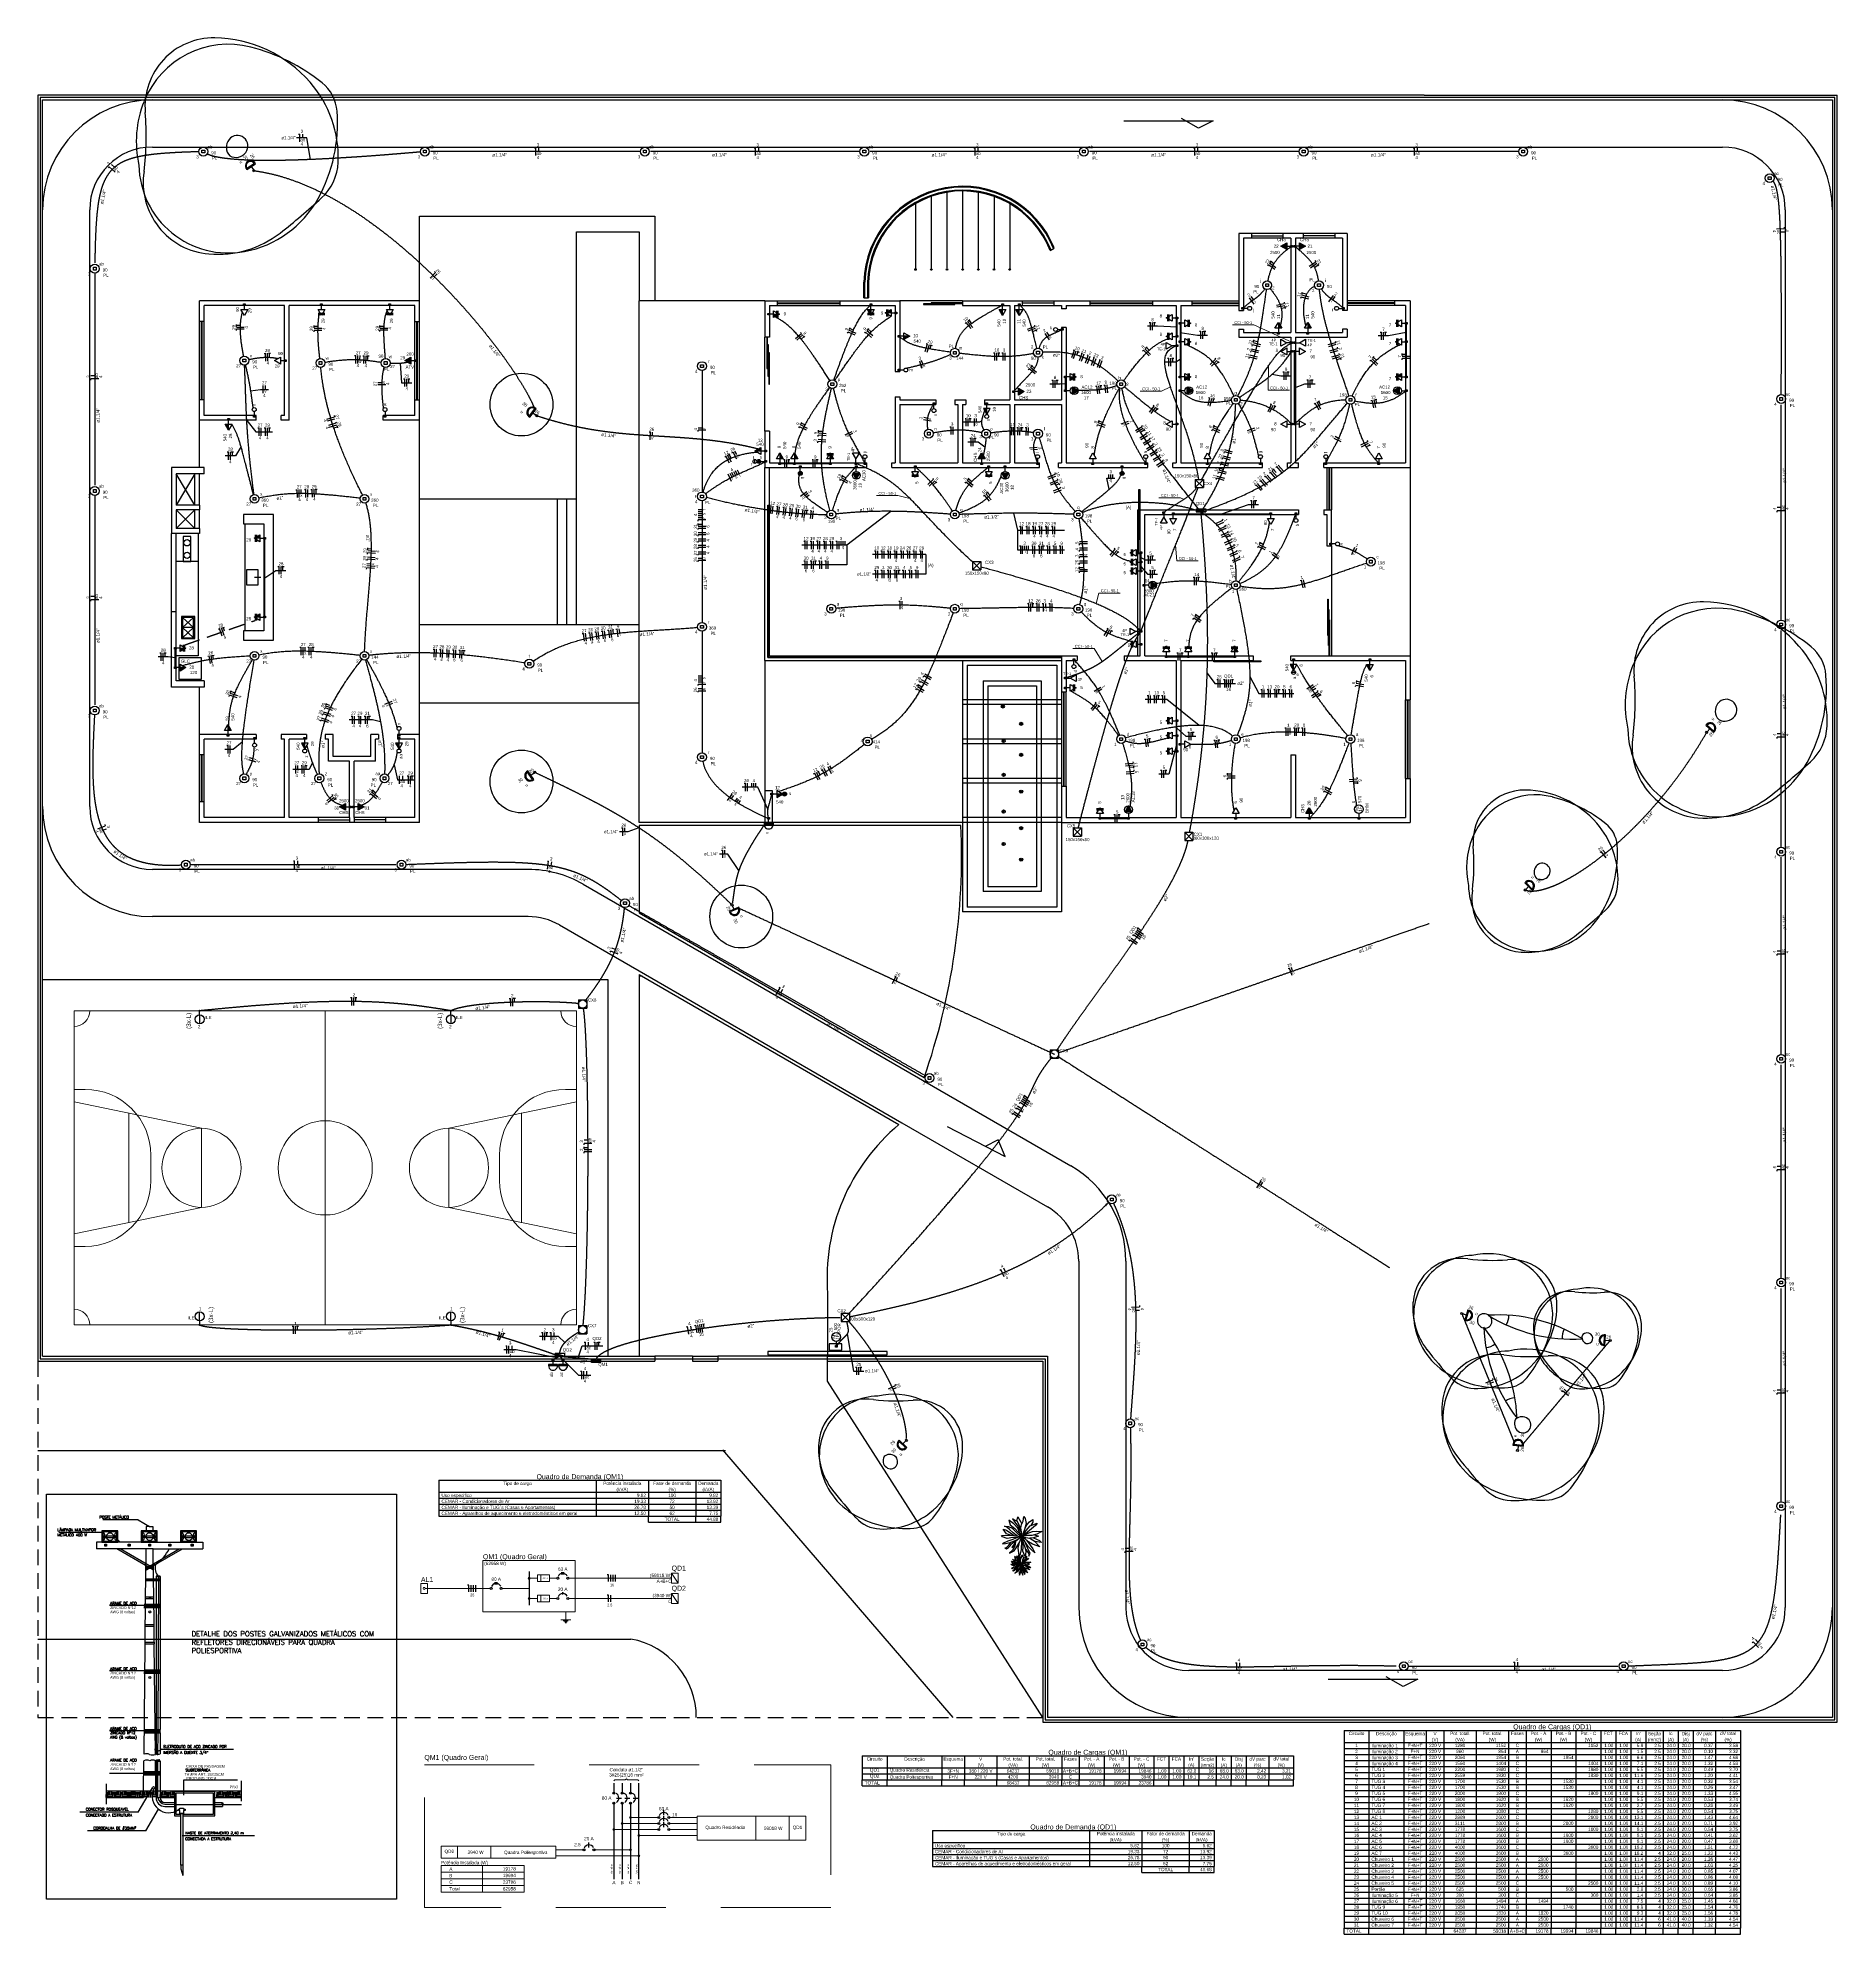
# Model space of a CAD drawing. Header units: millimetres. Extents: x -4.7 to 81.4, y -19.1 to 41.2.
# Drawn here: x -4.7 to 52.6, y -19.1 to 41.2 of the extents above; entities that cross this region are included whole.
import ezdxf

# ---------------------------------------------------------------- set-up
doc = ezdxf.new("R2010")
doc.units = ezdxf.units.MM
doc.header["$MEASUREMENT"] = 0
doc.linetypes.add('CONTINUO', pattern=[0])
doc.linetypes.add('Dashed', pattern=[0.75, 0.5, -0.25])
doc.layers.get('0').update_dxf_attribs({"color": 1})
for name, color, linetype, lineweight in [('02', 1, 'Continuous', 30), ('1', 1, 'Continuous', 30), ('2', 1, 'Continuous', 30), ('3', 1, 'Continuous', 30), ('5', 1, 'Continuous', 30), ('COTAS', 1, 'Continuous', 30), ('DEMOLIÇÃO', 1, 'Dashed', 20), ('DI-Barramento', 4, 'Continuous', 30), ('DI-Barramento Fase 1', 4, 'Continuous', 30), ('DI-Barramento Fase 2', 4, 'Continuous', 30), ('DI-Barramento Fase 3', 4, 'Continuous', 30), ('DI-Barramento Neutro', 4, 'Continuous', 30), ('DI-Disjuntor', 1, 'Continuous', 30), ('DI-Fios', 3, 'Continuous', 30), ('DI-Linhas do diagrama', 2, 'Continuous', 20), ('DI-Linhas do quadro', 2, 'Continuous', 30), ('DI-Pontilhado', 2, 'Continuous', 20), ('DI-Textos do diagrama', 2, 'Continuous', 20), ('DI-Textos do quadro', 2, 'Continuous', 20), ('DI-Título do diagrama', 3, 'Continuous', 30), ('DI-Título do quadro', 2, 'Continuous', 30), ('EL-Condutos', 4, 'Continuous', 30), ('EL-Fios', 2, 'Continuous', 30), ('EL-Pontos', 2, 'Continuous', 30), ('EL-Textos condutos', 2, 'Continuous', 30), ('EL-Textos fios', 2, 'Continuous', 30), ('EL-Textos pontos', 2, 'Continuous', 30), ('LAYOUT 2', 1, 'Continuous', 30), ('LOTE', 1, 'Continuous', 30), ('P-SIMBOL', 3, 'Continuous', 30), ('PROJECAO', 1, 'Continuous', 30), ('TE-Condutos', 3, 'Continuous', 30), ('TE-Textos condutos', 2, 'Continuous', 20), ('TE-Textos fios', 2, 'Continuous', 20), ('TE-Textos pontos', 3, 'Continuous', 30)]:
    doc.layers.add(name, color=color, linetype=linetype, lineweight=lineweight)
for name, color, linetype in [('COTA', 1, 'Continuous'), ('N01', 1, 'Continuous'), ('N02', 2, 'Continuous'), ('N04', 4, 'Continuous'), ('N05', 5, 'Continuous'), ('N06', 4, 'Continuous'), ('P033', 3, 'Continuous'), ('P05', 5, 'Continuous'), ('T02', 2, 'Continuous'), ('T04', 4, 'Continuous')]:
    doc.layers.add(name, color=color, linetype=linetype)
doc.styles.add('ACENT', font='acent.shx', dxfattribs={"height": 2})
doc.styles.add('Arial', font='arial.ttf')
doc.styles.add('ROMANC', font='complex.shx', dxfattribs={"height": 4})
doc.styles.add('ROMANS', font='ROMANS')

# ---------------------------------------------------------------- blocks, each defined once
blk = doc.blocks.new('*X3')
at = {"color": 0, "linetype": 'Continuous', "ltscale": 50}
for p, q in [((2730.5, -795.3), (2737.5, -795.3)), ((2730.5, -800), (2737.5, -800)), ((2739.1, -801.6), (2739.1, -791.7)), ((2743.8, -801.6), (2743.8, -791.7)), ((2748.4, -801.6), (2748.4, -791.7)), ((2750, -795.3), (2762.5, -795.3)), ((2750, -800), (2762.5, -800)), ((2764.1, -801.6), (2764.1, -791.7)), ((2768.8, -801.6), (2768.8, -791.7)), ((2773.4, -801.6), (2773.4, -791.7)), ((2731.2, -810.4), (2731.2, -801.6)), ((2735.9, -810.4), (2735.9, -801.6)), ((2737.5, -803.1), (2750, -803.1)), ((2737.5, -807.8), (2750, -807.8)), ((2751.6, -810.4), (2751.6, -801.6)), ((2756.2, -810.4), (2756.2, -801.6)), ((2760.9, -810.4), (2760.9, -801.6)), ((2762.5, -803.1), (2774.2, -803.1)), ((2762.5, -807.8), (2774.2, -807.8))]:
    blk.add_line(p, q, dxfattribs=at)

msp = doc.modelspace()

# ---------------------------------------------------------------- hatches: boundary and pattern name
at = {"layer": 'EL-Pontos', "linetype": 'Continuous'}
for points in [[(18.769, 32.44), (18.956, 32.44), (18.769, 32.332)], [(21.869, 32.583), (21.869, 32.396), (21.761, 32.583)], [(22.513, 32.477), (22.325, 32.477), (22.513, 32.586)], [(28.219, 30.44), (28.406, 30.44), (28.219, 30.332)], [(31.869, 30.44), (32.056, 30.44), (31.869, 30.332)], [(38.763, 30.44), (38.575, 30.44), (38.763, 30.548)], [(20.576, 27.839), (20.576, 28.027), (20.684, 27.839)], [(2.413, 25.305), (2.225, 25.305), (2.413, 25.413)], [(2.413, 22.796), (2.225, 22.796), (2.413, 22.904)], [(-0.131, 21.804), (0.056, 21.804), (-0.131, 21.695)], [(33.453, 21.689), (33.453, 21.877), (33.561, 21.689)]]:
    msp.add_hatch(color=256, dxfattribs=at).paths.add_polyline_path(points)
at = {"layer": 'P-SIMBOL', "linetype": 'Continuous'}
for points in [[(35.113, 34.71), (34.925, 34.602), (35.113, 34.494)], [(35.519, 34.494), (35.706, 34.602), (35.519, 34.71)], [(26.064, 32.583), (26.064, 32.396), (25.956, 32.583)], [(26.597, 32.583), (26.597, 32.396), (26.489, 32.583)], [(34.847, 31.989), (34.847, 32.177), (34.955, 31.989)], [(35.785, 31.989), (35.785, 32.177), (35.893, 31.989)], [(22.919, 31.736), (23.106, 31.736), (22.919, 31.628)], [(7.213, 31.069), (7.025, 30.961), (7.213, 30.853)], [(26.569, 29.866), (26.756, 29.975), (26.569, 30.083)], [(28.281, 30.004), (28.469, 30.004), (28.281, 30.112)], [(28.281, 30.004), (28.469, 30.004), (28.281, 29.896)], [(31.931, 30.004), (32.119, 30.004), (31.931, 30.112)], [(31.931, 30.004), (32.119, 30.004), (31.931, 29.896)], [(38.7, 30.004), (38.513, 30.004), (38.7, 30.112)], [(38.7, 30.004), (38.513, 30.004), (38.7, 29.896)], [(25.559, 29.433), (25.559, 29.245), (25.451, 29.433)], [(1.416, 28.933), (1.416, 28.746), (1.308, 28.933)], [(18.363, 28.084), (18.175, 28.084), (18.363, 28.192)], [(18.967, 27.839), (18.967, 28.027), (19.076, 27.839)], [(19.432, 27.839), (19.432, 28.027), (19.541, 27.839)], [(25.505, 27.839), (25.397, 28.027), (25.289, 27.839)], [(19.559, 27.37), (19.622, 27.37), (19.622, 27.433), (19.612, 27.432), (19.595, 27.427), (19.585, 27.421), (19.577, 27.414), (19.569, 27.403), (19.563, 27.39), (19.56, 27.377), (19.56, 27.37)], [(19.559, 27.37), (19.622, 27.37), (19.622, 27.308), (19.612, 27.308), (19.595, 27.314), (19.585, 27.32), (19.577, 27.327), (19.569, 27.337), (19.563, 27.35), (19.56, 27.363), (19.56, 27.37)], [(19.684, 27.37), (19.622, 27.37), (19.622, 27.433), (19.632, 27.432), (19.649, 27.427), (19.659, 27.421), (19.667, 27.414), (19.675, 27.403), (19.681, 27.39), (19.684, 27.377), (19.684, 27.37)], [(19.684, 27.37), (19.622, 27.37), (19.622, 27.308), (19.632, 27.308), (19.649, 27.314), (19.659, 27.32), (19.667, 27.327), (19.675, 27.337), (19.681, 27.35), (19.684, 27.363), (19.684, 27.37)], [(21.405, 27.371), (21.405, 27.183), (21.297, 27.371)], [(21.405, 27.371), (21.405, 27.183), (21.513, 27.371)], [(26.145, 27.371), (26.145, 27.183), (26.037, 27.371)], [(26.145, 27.371), (26.145, 27.183), (26.254, 27.371)], [(29.808, 27.37), (29.871, 27.37), (29.871, 27.433), (29.861, 27.432), (29.844, 27.427), (29.833, 27.421), (29.825, 27.414), (29.817, 27.403), (29.811, 27.39), (29.808, 27.377), (29.809, 27.37)], [(29.808, 27.37), (29.871, 27.37), (29.871, 27.308), (29.861, 27.308), (29.844, 27.314), (29.833, 27.32), (29.825, 27.327), (29.817, 27.337), (29.811, 27.35), (29.808, 27.363), (29.809, 27.37)], [(29.933, 27.37), (29.871, 27.37), (29.871, 27.433), (29.88, 27.432), (29.897, 27.427), (29.908, 27.421), (29.916, 27.414), (29.924, 27.403), (29.93, 27.39), (29.933, 27.377), (29.933, 27.37)], [(29.933, 27.37), (29.871, 27.37), (29.871, 27.308), (29.88, 27.308), (29.897, 27.314), (29.908, 27.32), (29.916, 27.327), (29.924, 27.337), (29.93, 27.35), (29.933, 27.363), (29.933, 27.37)], [(32.233, 26.246), (32.233, 26.146), (32.534, 26.146)], [(30.781, 23.811), (30.969, 23.811), (30.781, 23.919)], [(30.781, 23.811), (30.969, 23.811), (30.781, 23.703)], [(-0.131, 21.187), (0.056, 21.187), (-0.131, 21.079)], [(35.331, 21.283), (35.331, 21.095), (35.223, 21.283)], [(37.762, 21.283), (37.762, 21.096), (37.653, 21.283)], [(1.391, 19.189), (1.391, 19.377), (1.499, 19.189)], [(3.841, 18.783), (3.841, 18.595), (3.733, 18.783)], [(6.841, 18.783), (6.841, 18.595), (6.732, 18.783)], [(18.869, 17.162), (19.057, 17.162), (18.869, 17.054)], [(5.138, 16.863), (4.95, 16.754), (5.138, 16.646)], [(5.544, 16.646), (5.731, 16.754), (5.544, 16.863)], [(30.074, 16.602), (30.074, 16.789), (29.966, 16.602)], [(30.074, 16.602), (30.074, 16.789), (30.182, 16.602)], [(35.939, 16.539), (35.831, 16.727), (35.722, 16.539)], [(11.815, -0.639), (11.815, -0.739), (12.116, -0.739)], [(12.973, -0.934), (13.123, -0.884), (12.973, -0.834)], [(13.274, -0.934), (13.274, -0.834), (13.123, -0.884)]]:
    msp.add_hatch(color=256, dxfattribs=at).paths.add_polyline_path(points)

# ---------------------------------------------------------------- linework, layer by layer
at = {"linetype": 'CONTINUO'}
for p, q in [((-1.47, -5.946), (-2.596, -5.947)), ((-1.47, -5.946), (-1.102, -6.158)), ((-2.626, -6.347), (-3.996, -6.349))]:
    msp.add_line(p, q, dxfattribs=at)
for p, q in [((-1.207, -6.158), (-1.207, -6.298)), ((-0.994, -6.158), (-0.994, -6.298)), ((-0.111, -17.054), (-0.042, -17.273)), ((-0.042, -16.937), (-0.042, -17.273))]:
    msp.add_line(p, q)
at = {"linetype": 'Continuous'}
for p, q in [((-1.272, -8.667), (-2.381, -8.667)), ((-1.281, -8.711), (-0.757, -8.711)), ((-1.281, -8.732), (-0.757, -8.732)), ((-1.28, -8.627), (-0.758, -8.627)), ((-1.28, -8.648), (-0.757, -8.648)), ((-1.28, -8.669), (-0.757, -8.669)), ((-1.28, -8.69), (-0.757, -8.69)), ((-1.272, -10.755), (-2.381, -10.755)), ((-1.281, -10.799), (-0.757, -10.799)), ((-1.281, -10.821), (-0.757, -10.821)), ((-1.28, -10.715), (-0.758, -10.715)), ((-1.28, -10.736), (-0.757, -10.736)), ((-1.28, -10.757), (-0.757, -10.757)), ((-1.28, -10.778), (-0.757, -10.778)), ((-1.28, -12.619), (-0.758, -12.619)), ((-1.28, -12.64), (-0.757, -12.64)), ((-1.28, -12.662), (-0.757, -12.662)), ((-1.281, -12.704), (-0.757, -12.704)), ((-1.281, -12.725), (-0.757, -12.725)), ((-1.28, -12.683), (-0.757, -12.683)), ((-0.897, -13.595), (-0.897, -14.068)), ((-1.272, -14.018), (-2.381, -14.018)), ((-1.295, -14.026), (-0.757, -14.026)), ((-1.295, -14.047), (-0.757, -14.047)), ((-1.295, -14.068), (-0.756, -14.068)), ((-1.294, -13.962), (-0.758, -13.962)), ((-1.294, -13.983), (-0.757, -13.983)), ((-1.294, -14.005), (-0.757, -14.005)), ((1.698, -14.23), (-0.026, -14.23)), ((-0.026, -14.23), (-0.026, -14.714)), ((-2.488, -14.573), (-1.162, -14.573)), ((-2.488, -14.784), (-1.293, -14.784)), ((-1.291, -14.573), (1.814, -14.573)), ((-0.904, -14.784), (-0.308, -14.784)), ((0.979, -14.784), (1.814, -14.784)), ((-0.111, -16.937), (-0.111, -17.054))]:
    msp.add_line(p, q, dxfattribs=at)
at = {"linetype": 'CONTINUO'}
msp.add_lwpolyline([(-4.384, -5.125), (6.763, -5.125), (6.763, -18.017), (-4.384, -18.017)], close=True, dxfattribs=at)
at = {"linetype": 'Continuous'}
for points in [[(0.383, -15.371), (0.979, -15.371), (0.979, -14.592), (-0.308, -14.592), (-0.308, -15.371), (-0.111, -15.371)], [(0.383, -15.317), (0.933, -15.317), (0.933, -14.646), (-0.262, -14.646), (-0.262, -15.317), (-0.111, -15.317)], [(-0.14, -15.196), (-0.183, -15.196), (-0.183, -15.152), (-0.14, -15.152)], [(-0.14, -15.152), (-0.14, -15.121), (-0.019, -15.121), (-0.019, -15.152)], [(-0.019, -15.196), (-0.019, -15.295), (-0.14, -15.295), (-0.14, -15.196)], [(-0.042, -15.317), (0.528, -15.317)], [(-0.042, -15.371), (0.528, -15.371)], [(-0.019, -15.152), (0.026, -15.152), (0.026, -15.196), (-0.019, -15.196)]]:
    msp.add_lwpolyline(points, dxfattribs=at)
msp.add_lwpolyline([(-0.111, -15.295), (-0.042, -15.295), (-0.042, -16.937), (-0.111, -16.937)], close=True, dxfattribs=at)
for centre in [(-1.097, -8.877), (-1.097, -10.965)]:
    msp.add_circle(centre, 0.0326, dxfattribs=at)
for centre, radius, start, end in [((0.937, 39.049), 2.186, 89.0752, 184.876), ((0.905, 37.119), 4.116, 41.0767, 89.0752), ((1.406, 38.14), 2.891, 75.6085, 158.153), ((0.635, 35.138), 5.99, 51.1587, 75.6085), ((1.254, 37.423), 3.653, 357.688, 41.0767), ((3.585, 38.802), 1.286, 4.47921, 51.1587), ((1.925, 37.931), 3.451, 158.153, 192.615), ((-10.227, 38.097), 9.019, 352.9, 4.87564), ((-0.066, 38.516), 4.949, 331.042, 4.47921), ((1.693, 37.793), 0.336, 322.679, 141.683), ((1.742, 37.753), 0.399, 141.683, 223.043), ((1.642, 37.831), 0.399, 241.279, 322.679), ((1.406, 37.236), 2.849, 181.168, 280.455), ((0.976, 36.629), 2.281, 171.109, 265.31), ((3.28, 37.341), 1.625, 312.296, 357.688), ((1.31, 37.754), 3.376, 280.455, 331.042), ((-12.336, 54.506), 24.83, 308.31, 312.296), ((1.058, 37.633), 3.288, 265.31, 307.43), ((48.825, 20.189), 2.891, 75.6085, 158.153), ((48.356, 21.098), 2.186, 89.0752, 184.876), ((48.325, 19.168), 4.116, 41.0767, 89.0752), ((48.054, 17.187), 5.99, 51.1587, 75.6085), ((48.674, 19.473), 3.653, 357.688, 41.0767), ((51.004, 20.851), 1.286, 4.47921, 51.1587), ((49.344, 19.981), 3.451, 158.153, 192.615), ((37.192, 20.146), 9.019, 352.9, 4.87564), ((47.353, 20.565), 4.949, 331.042, 4.47921), ((49.161, 19.803), 0.399, 141.683, 223.043), ((49.112, 19.842), 0.336, 322.679, 141.683), ((49.062, 19.88), 0.399, 241.279, 322.679), ((50.699, 19.391), 1.625, 312.296, 357.688), ((48.825, 19.285), 2.849, 181.168, 280.455), ((48.395, 18.679), 2.281, 171.109, 265.31), ((48.73, 19.803), 3.376, 280.455, 331.042), ((35.083, 36.555), 24.83, 308.31, 312.296), ((43.038, 14.968), 2.168, 75.6085, 158.153), ((42.686, 15.649), 1.639, 89.0752, 184.876), ((42.663, 14.202), 3.087, 41.0767, 89.0752), ((42.46, 12.716), 4.492, 51.1587, 75.6085), ((48.477, 19.683), 3.288, 265.31, 307.43), ((43.428, 14.811), 2.588, 158.153, 192.615), ((42.925, 14.43), 2.739, 357.688, 41.0767), ((44.673, 15.464), 0.965, 4.47921, 51.1587), ((34.313, 14.935), 6.764, 352.9, 4.87564), ((41.934, 15.249), 3.712, 331.042, 4.47921), ((43.29, 14.678), 0.299, 141.683, 223.043), ((43.253, 14.707), 0.252, 322.679, 141.683), ((43.215, 14.736), 0.299, 241.279, 322.679), ((43.038, 14.29), 2.137, 181.168, 280.455), ((42.715, 13.835), 1.711, 171.109, 265.31), ((44.444, 14.369), 1.219, 312.296, 357.688), ((42.966, 14.678), 2.532, 280.455, 331.042), ((32.732, 27.242), 18.623, 308.31, 312.296), ((42.777, 14.588), 2.466, 265.31, 307.43), ((41.054, 0.573), 1.899, 91.1676, 190.455), ((41.518, 0.227), 2.301, 68.1526, 102.615), ((40.65, 0.86), 1.52, 81.1087, 175.31), ((41.628, 8.329), 6.013, 262.9, 274.876), ((42.263, 0.886), 1.457, 359.075, 94.8756), ((41.657, 0.574), 1.927, 345.609, 68.1526), ((44.112, 0.191), 1.14, 81.1087, 175.31), ((44.415, -0.024), 1.424, 91.1676, 190.455), ((44.845, 5.793), 4.509, 262.9, 274.876), ((44.763, -0.284), 1.725, 68.1526, 102.615), ((45.321, 0.211), 1.093, 359.075, 94.8756), ((44.867, -0.024), 1.445, 345.609, 68.1526), ((41.319, 0.805), 2.192, 175.31, 217.43), ((41.399, 0.349), 0.266, 51.6826, 133.043), ((40.976, 0.907), 2.744, 311.077, 359.075), ((41.4, 0.637), 2.25, 190.455, 241.042), ((41.451, 0.416), 0.266, 151.279, 232.679), ((41.425, 0.382), 0.224, 232.679, 51.6826), ((39.656, 1.087), 3.993, 321.159, 345.609), ((44.614, 0.15), 1.644, 175.31, 217.43), ((44.674, -0.192), 0.199, 51.6826, 133.043), ((44.356, 0.226), 2.058, 311.077, 359.075), ((52.567, 9.735), 16.553, 218.31, 222.296), ((42.22, -2.709), 2.137, 91.1676, 190.455), ((42.742, -3.098), 2.588, 68.1526, 102.615), ((44.674, 0.024), 1.688, 190.455, 241.042), ((44.713, -0.142), 0.199, 151.279, 232.679), ((44.693, -0.167), 0.168, 232.679, 51.6826), ((43.366, 0.361), 2.995, 321.159, 345.609), ((41.765, -2.386), 1.711, 81.1087, 175.31), ((41.179, 0.674), 2.435, 267.688, 311.077), ((42.865, 6.016), 6.764, 262.9, 274.876), ((53.05, 6.847), 12.415, 218.31, 222.296), ((43.58, -2.357), 1.639, 359.075, 94.8756), ((42.898, -2.709), 2.168, 345.609, 68.1526), ((41.907, 1.555), 3.299, 241.042, 274.479), ((41.125, -0.676), 1.083, 222.296, 267.688), ((42.098, -0.879), 0.857, 274.479, 321.159), ((45.055, 0.712), 2.474, 241.042, 274.479), ((44.468, -0.961), 0.813, 222.296, 267.688), ((44.509, 0.052), 1.826, 267.688, 311.077), ((45.198, -1.114), 0.643, 274.479, 321.159), ((21.722, -3.616), 1.52, 81.1087, 175.31), ((22.126, -3.903), 1.899, 91.1676, 190.455), ((22.7, 3.853), 6.013, 262.9, 274.876), ((22.59, -4.249), 2.301, 68.1526, 102.615), ((23.335, -3.59), 1.457, 359.075, 94.8756), ((22.729, -3.903), 1.927, 345.609, 68.1526), ((42.518, -2.448), 2.466, 175.31, 217.43), ((42.132, -2.334), 3.087, 311.077, 359.075), ((42.666, -2.886), 0.299, 151.279, 232.679), ((42.608, -2.961), 0.299, 51.6826, 133.043), ((42.638, -2.924), 0.252, 232.679, 51.6826), ((22.391, -3.671), 2.192, 175.31, 217.43), ((22.048, -3.569), 2.744, 311.077, 359.075), ((42.609, -2.637), 2.532, 190.455, 241.042), ((40.647, -2.131), 4.492, 321.159, 345.609), ((22.523, -4.06), 0.266, 151.279, 232.679), ((22.471, -4.127), 0.266, 51.6826, 133.043), ((22.498, -4.094), 0.224, 232.679, 51.6826), ((55.172, 7.597), 18.623, 218.31, 222.296), ((22.472, -3.839), 2.25, 190.455, 241.042), ((20.728, -3.389), 3.993, 321.159, 345.609), ((42.361, -2.595), 2.739, 267.688, 311.077), ((33.639, 5.258), 16.553, 218.31, 222.296), ((43.18, -1.605), 3.712, 241.042, 274.479), ((42.299, -4.115), 1.219, 222.296, 267.688), ((43.394, -4.343), 0.965, 274.479, 321.159), ((22.979, -2.921), 3.299, 241.042, 274.479), ((22.197, -5.152), 1.083, 222.296, 267.688), ((22.251, -3.802), 2.435, 267.688, 311.077), ((23.17, -5.356), 0.857, 274.479, 321.159)]:
    msp.add_arc(centre, radius, start, end)
at = {"layer": '02'}
for p, q in [((27.941, 20.411), (27.941, 17.411)), ((28.091, 17.411), (28.091, 20.411))]:
    msp.add_line(p, q, dxfattribs=at)
msp.add_lwpolyline([(32.791, 21.371), (32.791, 21.401), (34.291, 21.401), (34.291, 21.371), (32.791, 21.371)], close=True, dxfattribs=at)
at = {"layer": '1', "linetype": 'Continuous'}
for p, q in [((-1.009, 37.761), (48.991, 37.761)), ((24.291, 36.319), (24.291, 33.861)), ((24.791, 36.361), (24.791, 33.861)), ((25.291, 36.319), (25.291, 33.861)), ((-3.009, 16.761), (-3.009, 35.761)), ((23.291, 35.959), (23.291, 33.861)), ((23.791, 36.19), (23.791, 33.861)), ((25.791, 36.19), (25.791, 33.861)), ((26.291, 35.959), (26.291, 33.861)), ((50.991, 35.761), (50.991, -8.739)), ((7.491, 32.861), (7.491, 35.561)), ((7.491, 35.561), (14.991, 35.561)), ((12.491, 22.561), (12.491, 35.061)), ((12.491, 35.061), (14.491, 35.061)), ((14.491, 35.061), (14.491, 32.861)), ((14.991, 35.561), (14.991, 32.861)), ((27.578, 34.47), (27.709, 34.546)), ((21.642, 32.961), (21.642, 33.461)), ((21.793, 33.461), (21.793, 32.961)), ((14.491, 16.261), (14.491, 32.861)), ((18.491, 32.861), (14.491, 32.861)), ((18.891, 32.796), (20.891, 32.796)), ((18.891, 32.776), (20.891, 32.776)), ((21.642, 32.961), (21.793, 32.961)), ((24.791, 32.861), (22.791, 32.861)), ((7.341, 29.711), (7.341, 32.211)), ((7.406, 29.711), (7.406, 32.211)), ((7.426, 29.711), (7.426, 32.211)), ((7.491, 29.711), (7.491, 32.211)), ((18.491, 28.711), (18.491, 31.711)), ((0.491, 27.561), (0.491, 29.061)), ((7.491, 19.061), (7.491, 29.061)), ((18.491, 21.411), (18.491, 27.561)), ((36.391, 27.561), (36.391, 26.211)), ((36.456, 27.561), (36.456, 26.211)), ((36.476, 27.561), (36.476, 26.211)), ((36.541, 27.561), (36.541, 26.211)), ((39.041, 27.561), (39.041, 21.561)), ((7.491, 26.561), (12.491, 26.561)), ((11.891, 22.561), (11.891, 26.561)), ((12.191, 22.561), (12.191, 26.561)), ((18.591, 21.511), (18.591, 26.361)), ((18.591, 26.361), (18.611, 26.361)), ((18.611, 21.531), (18.611, 26.361)), ((36.541, 25.061), (36.541, 21.561)), ((7.491, 22.561), (14.491, 22.561)), ((18.491, 21.411), (27.941, 21.411)), ((18.491, 21.411), (18.491, 16.261)), ((18.591, 21.511), (27.941, 21.511)), ((18.611, 21.531), (27.941, 21.531)), ((24.791, 21.411), (24.791, 13.411)), ((24.941, 21.261), (27.791, 21.261)), ((24.941, 21.261), (24.941, 13.561)), ((27.791, 21.261), (27.791, 13.561)), ((27.941, 21.411), (27.941, 13.411)), ((0.491, 19.061), (0.491, 20.561)), ((25.441, 20.761), (27.291, 20.761)), ((25.441, 20.761), (25.441, 14.061)), ((25.591, 20.611), (27.141, 20.611)), ((25.591, 20.611), (25.591, 14.211)), ((27.141, 20.611), (27.141, 14.211)), ((27.291, 20.761), (27.291, 14.061)), ((7.491, 20.061), (14.491, 20.061)), ((28.006, 20.411), (28.006, 17.411)), ((28.026, 17.411), (28.026, 20.411)), ((38.891, 17.661), (38.891, 20.161)), ((38.956, 17.661), (38.956, 20.161)), ((38.976, 17.661), (38.976, 20.161)), ((39.041, 17.661), (39.041, 20.161)), ((24.791, 16.261), (14.491, 16.261)), ((14.491, 16.161), (14.491, 13.377)), ((24.737, 16.161), (14.491, 16.161)), ((10.955, 14.761), (-1.009, 14.761)), ((12.705, 14.292), (14.491, 13.261)), ((27.291, 14.061), (25.441, 14.061)), ((27.141, 14.211), (25.591, 14.211)), ((14.491, 13.377), (23.568, 8.136)), ((27.941, 13.411), (24.791, 13.411)), ((27.791, 13.561), (24.941, 13.561)), ((10.955, 13.261), (-1.009, 13.261)), ((11.955, 12.993), (14.491, 11.529)), ((14.491, 13.261), (24.343, 7.573)), ((14.491, 11.529), (22.858, 6.698)), ((14.491, 11.414), (14.491, -0.739)), ((14.491, 11.414), (22.764, 6.637)), ((14.582, 11.361), (14.491, 11.361)), ((24.343, 7.573), (28.241, 5.323)), ((22.858, 6.698), (27.491, 4.023)), ((28.491, 2.291), (28.491, -8.739)), ((29.991, 2.291), (29.991, -8.739)), ((20.491, 1.261), (20.491, -0.739)), ((16.191, -0.739), (14.991, -0.739)), ((20.491, -0.739), (16.991, -0.739)), ((48.991, -10.739), (31.991, -10.739))]:
    msp.add_line(p, q, dxfattribs=at)
at = {"layer": '1'}
for p, q in [((28.841, 32.861), (30.841, 32.861)), ((28.841, 32.796), (30.841, 32.796)), ((28.841, 32.776), (30.841, 32.776)), ((28.841, 32.711), (30.841, 32.711)), ((32.091, 32.861), (33.591, 32.861)), ((32.091, 32.796), (33.591, 32.796)), ((32.091, 32.776), (33.591, 32.776)), ((32.091, 32.711), (33.591, 32.711)), ((38.541, 32.861), (37.041, 32.861)), ((38.541, 32.796), (37.041, 32.796)), ((38.541, 32.776), (37.041, 32.776)), ((38.541, 32.711), (37.041, 32.711)), ((0.491, 29.711), (0.491, 32.211)), ((0.556, 29.711), (0.556, 32.211)), ((0.576, 29.711), (0.576, 32.211)), ((0.641, 29.711), (0.641, 32.211)), ((0.341, 26.361), (-0.259, 27.361)), ((0.341, 27.361), (-0.259, 26.361)), ((0.341, 26.361), (0.341, 27.361)), ((0.491, 26.361), (0.491, 27.361)), ((0.341, 25.611), (-0.259, 26.211)), ((0.341, 26.211), (-0.259, 25.611)), ((0.341, 25.611), (0.341, 26.211)), ((0.491, 25.611), (0.491, 26.211)), ((2.441, 24.061), (2.241, 24.061)), ((-0.059, 22.461), (0.291, 22.786)), ((-0.059, 22.786), (0.291, 22.461)), ((0.291, 22.461), (-0.059, 22.461)), ((0.291, 22.461), (-0.059, 22.136)), ((-0.059, 22.461), (0.291, 22.136)), ((26.426, -6.075), (26.267, -5.953)), ((26.267, -5.953), (26.309, -6.104)), ((26.411, -5.938), (26.384, -5.913)), ((26.384, -5.913), (26.452, -6.02)), ((26.477, -5.963), (26.411, -5.938)), ((26.452, -6.02), (26.547, -6.143)), ((26.539, -6.002), (26.477, -5.963)), ((26.52, -5.99), (26.545, -5.852)), ((26.642, -6.227), (26.539, -6.002)), ((26.545, -5.852), (26.672, -6.072)), ((26.665, -6.098), (26.719, -5.988)), ((26.719, -5.988), (26.745, -5.839)), ((26.745, -5.839), (26.786, -5.9)), ((26.786, -5.9), (26.814, -6.061)), ((26.847, -6.088), (26.919, -6.009)), ((26.919, -6.009), (27.023, -5.937)), ((27.023, -6.023), (26.965, -6.129)), ((27.023, -5.937), (27.023, -6.023)), ((26.034, -6.447), (26.156, -6.435)), ((26.065, -6.485), (26.034, -6.447)), ((26.209, -6.539), (26.065, -6.485)), ((26.184, -6.387), (26.081, -6.24)), ((26.081, -6.24), (26.191, -6.27)), ((26.228, -6.62), (26.093, -6.683)), ((26.195, -6.18), (26.13, -6.142)), ((26.13, -6.142), (26.251, -6.153)), ((26.156, -6.435), (26.411, -6.447)), ((26.349, -6.444), (26.184, -6.387)), ((26.191, -6.27), (26.353, -6.392)), ((26.282, -6.256), (26.195, -6.18)), ((26.392, -6.505), (26.209, -6.539)), ((26.357, -6.586), (26.228, -6.62)), ((26.251, -6.153), (26.364, -6.205)), ((26.397, -6.36), (26.282, -6.256)), ((26.309, -6.104), (26.45, -6.219)), ((26.31, -6.663), (26.448, -6.617)), ((26.353, -6.392), (26.452, -6.451)), ((26.569, -6.497), (26.357, -6.586)), ((26.364, -6.205), (26.468, -6.31)), ((26.378, -6.692), (26.51, -6.584)), ((26.512, -6.521), (26.392, -6.505)), ((26.543, -6.467), (26.397, -6.36)), ((26.411, -6.447), (26.682, -6.487)), ((26.545, -6.209), (26.426, -6.075)), ((26.448, -6.617), (26.578, -6.549)), ((26.45, -6.219), (26.65, -6.435)), ((26.475, -6.635), (26.459, -6.788)), ((26.468, -6.31), (26.56, -6.401)), ((26.603, -6.529), (26.475, -6.635)), ((26.635, -6.41), (26.545, -6.209)), ((26.547, -6.143), (26.632, -6.296)), ((26.56, -6.401), (26.682, -6.487)), ((26.682, -6.487), (26.569, -6.497)), ((26.682, -6.487), (26.603, -6.529)), ((26.611, -6.649), (26.634, -6.577)), ((26.632, -6.296), (26.668, -6.38)), ((26.634, -6.577), (26.682, -6.487)), ((26.682, -6.487), (26.635, -6.41)), ((26.641, -6.194), (26.665, -6.098)), ((26.661, -6.337), (26.641, -6.194)), ((26.682, -6.487), (26.661, -6.337)), ((26.673, -6.717), (26.682, -6.487)), ((26.981, -6.236), (26.682, -6.487)), ((26.764, -6.251), (26.682, -6.487)), ((26.682, -6.487), (26.811, -6.279)), ((26.682, -6.487), (26.847, -6.38)), ((26.86, -6.442), (26.682, -6.487)), ((26.682, -6.487), (26.936, -6.529)), ((26.795, -6.563), (26.682, -6.487)), ((26.879, -6.789), (26.682, -6.487)), ((26.682, -6.487), (26.704, -6.812)), ((26.732, -6.678), (26.682, -6.487)), ((26.882, -6.884), (26.757, -6.602)), ((26.814, -6.061), (26.764, -6.251)), ((26.779, -6.196), (26.847, -6.088)), ((26.889, -6.645), (26.795, -6.563)), ((26.811, -6.279), (26.944, -6.14)), ((26.825, -6.589), (26.945, -6.756)), ((26.847, -6.38), (27.02, -6.311)), ((26.997, -6.44), (26.86, -6.442)), ((27.051, -6.521), (26.93, -6.526)), ((26.936, -6.529), (27.104, -6.639)), ((26.944, -6.14), (27.165, -6.048)), ((27.112, -6.122), (26.981, -6.236)), ((27.155, -6.399), (26.997, -6.44)), ((27.02, -6.311), (27.146, -6.304)), ((27.207, -6.461), (27.051, -6.518)), ((27.051, -6.518), (27.237, -6.599)), ((27.072, -6.618), (27.246, -6.8)), ((27.083, -6.42), (27.207, -6.461)), ((27.228, -6.654), (27.104, -6.639)), ((27.165, -6.048), (27.112, -6.122)), ((27.146, -6.304), (27.313, -6.318)), ((27.313, -6.318), (27.155, -6.399)), ((27.237, -6.599), (27.301, -6.666)), ((26.093, -6.683), (26.065, -6.704)), ((26.065, -6.704), (26.161, -6.697)), ((26.183, -6.836), (26.139, -6.847)), ((26.139, -6.847), (26.191, -6.863)), ((26.161, -6.697), (26.31, -6.663)), ((26.245, -6.774), (26.183, -6.836)), ((26.191, -6.863), (26.256, -6.828)), ((26.323, -6.659), (26.245, -6.774)), ((26.256, -6.828), (26.378, -6.692)), ((26.373, -6.929), (26.284, -7.007)), ((26.284, -7.007), (26.435, -6.931)), ((26.473, -6.654), (26.357, -6.829)), ((26.357, -6.829), (26.464, -6.766)), ((26.459, -6.788), (26.373, -6.929)), ((26.409, -7.227), (26.377, -7.208)), ((26.377, -7.208), (26.437, -7.214)), ((26.452, -7.265), (26.409, -7.227)), ((26.435, -6.931), (26.514, -6.801)), ((26.437, -7.214), (26.494, -7.24)), ((26.525, -7.175), (26.445, -7.113)), ((26.445, -7.113), (26.466, -7.189)), ((26.466, -7.189), (26.536, -7.247)), ((26.494, -7.24), (26.546, -7.292)), ((26.517, -7.106), (26.503, -7.093)), ((26.503, -7.093), (26.537, -7.147)), ((26.514, -6.801), (26.551, -6.748)), ((26.55, -7.119), (26.517, -7.106)), ((26.584, -7.242), (26.525, -7.175)), ((26.537, -7.147), (26.585, -7.209)), ((26.576, -6.707), (26.548, -6.843)), ((26.548, -6.843), (26.566, -6.997)), ((26.581, -7.138), (26.55, -7.119)), ((26.551, -6.748), (26.611, -6.649)), ((26.566, -6.997), (26.589, -7.131)), ((26.572, -7.132), (26.584, -7.063)), ((26.633, -7.251), (26.581, -7.138)), ((26.584, -7.063), (26.647, -7.173)), ((26.629, -7.342), (26.584, -7.242)), ((26.585, -7.209), (26.627, -7.285)), ((26.589, -7.131), (26.633, -7.024)), ((26.632, -7.234), (26.644, -7.186)), ((26.642, -7.305), (26.632, -7.234)), ((26.633, -7.024), (26.665, -6.886)), ((26.644, -7.186), (26.671, -7.131)), ((26.665, -6.886), (26.669, -6.796)), ((26.669, -6.796), (26.673, -6.717)), ((26.671, -7.131), (26.684, -7.057)), ((26.684, -7.057), (26.704, -7.087)), ((26.718, -7.168), (26.693, -7.263)), ((26.704, -6.812), (26.697, -6.929)), ((26.697, -6.929), (26.727, -7.011)), ((26.701, -7.235), (26.735, -7.181)), ((26.704, -7.087), (26.718, -7.168)), ((26.717, -7.277), (26.783, -7.207)), ((26.727, -7.011), (26.772, -7.105)), ((26.779, -6.826), (26.732, -6.678)), ((26.735, -7.181), (26.771, -7.142)), ((26.771, -7.142), (26.823, -7.105)), ((26.772, -7.105), (26.797, -7.132)), ((26.816, -6.943), (26.779, -6.826)), ((26.783, -7.207), (26.894, -7.161)), ((26.823, -7.148), (26.794, -7.201)), ((26.797, -7.132), (26.803, -7.059)), ((26.8, -6.893), (26.897, -7.029)), ((26.867, -7.198), (26.802, -7.255)), ((26.803, -7.059), (26.816, -6.943)), ((26.823, -7.105), (26.823, -7.148)), ((26.894, -7.161), (26.867, -7.198)), ((26.985, -6.901), (26.879, -6.789)), ((26.939, -7.008), (26.882, -6.884)), ((27.02, -6.716), (26.889, -6.645)), ((26.897, -7.029), (26.899, -7.101)), ((26.899, -7.101), (26.939, -7.008)), ((26.945, -6.756), (27.022, -6.864)), ((27.088, -6.993), (26.985, -6.901)), ((27.166, -6.776), (27.02, -6.716)), ((27.022, -6.864), (27.088, -6.993)), ((27.246, -6.8), (27.166, -6.776)), ((27.301, -6.666), (27.228, -6.654)), ((26.328, -7.361), (26.389, -7.354)), ((26.344, -7.38), (26.328, -7.361)), ((26.416, -7.407), (26.344, -7.38)), ((26.358, -7.479), (26.344, -7.489)), ((26.344, -7.489), (26.392, -7.486)), ((26.403, -7.331), (26.352, -7.257)), ((26.352, -7.257), (26.407, -7.272)), ((26.425, -7.447), (26.358, -7.479)), ((26.403, -7.555), (26.381, -7.561)), ((26.381, -7.561), (26.407, -7.569)), ((26.389, -7.354), (26.517, -7.361)), ((26.392, -7.486), (26.467, -7.469)), ((26.486, -7.359), (26.403, -7.331)), ((26.434, -7.524), (26.403, -7.555)), ((26.407, -7.272), (26.488, -7.333)), ((26.407, -7.569), (26.439, -7.551)), ((26.508, -7.39), (26.416, -7.407)), ((26.49, -7.43), (26.425, -7.447)), ((26.473, -7.466), (26.434, -7.524)), ((26.439, -7.551), (26.5, -7.483)), ((26.51, -7.317), (26.452, -7.265)), ((26.498, -7.602), (26.454, -7.641)), ((26.454, -7.641), (26.529, -7.603)), ((26.467, -7.469), (26.535, -7.446)), ((26.488, -7.333), (26.537, -7.363)), ((26.596, -7.386), (26.49, -7.43)), ((26.548, -7.464), (26.49, -7.552)), ((26.49, -7.552), (26.543, -7.52)), ((26.541, -7.531), (26.498, -7.602)), ((26.5, -7.483), (26.566, -7.429)), ((26.567, -7.398), (26.508, -7.39)), ((26.583, -7.37), (26.51, -7.317)), ((26.517, -7.361), (26.652, -7.381)), ((26.529, -7.603), (26.568, -7.538)), ((26.535, -7.446), (26.601, -7.412)), ((26.536, -7.247), (26.637, -7.355)), ((26.549, -7.454), (26.541, -7.531)), ((26.546, -7.292), (26.591, -7.337)), ((26.613, -7.401), (26.549, -7.454)), ((26.568, -7.538), (26.587, -7.511)), ((26.599, -7.49), (26.586, -7.558)), ((26.586, -7.558), (26.595, -7.635)), ((26.587, -7.511), (26.617, -7.462)), ((26.591, -7.337), (26.652, -7.381)), ((26.595, -7.635), (26.606, -7.702)), ((26.652, -7.381), (26.596, -7.386)), ((26.606, -7.702), (26.628, -7.649)), ((26.652, -7.381), (26.613, -7.401)), ((26.617, -7.462), (26.629, -7.426)), ((26.627, -7.285), (26.645, -7.327)), ((26.628, -7.649), (26.644, -7.58)), ((26.652, -7.381), (26.629, -7.342)), ((26.629, -7.426), (26.652, -7.381)), ((26.652, -7.381), (26.642, -7.305)), ((26.644, -7.58), (26.646, -7.535)), ((26.646, -7.535), (26.648, -7.495)), ((26.648, -7.495), (26.652, -7.381)), ((26.802, -7.255), (26.652, -7.381)), ((26.693, -7.263), (26.652, -7.381)), ((26.652, -7.381), (26.717, -7.277)), ((26.652, -7.381), (26.735, -7.327)), ((26.741, -7.358), (26.652, -7.381)), ((26.652, -7.381), (26.78, -7.402)), ((26.709, -7.419), (26.652, -7.381)), ((26.751, -7.531), (26.652, -7.381)), ((26.652, -7.381), (26.664, -7.543)), ((26.677, -7.476), (26.652, -7.381)), ((26.664, -7.543), (26.66, -7.602)), ((26.66, -7.602), (26.675, -7.643)), ((26.675, -7.643), (26.697, -7.69)), ((26.701, -7.55), (26.677, -7.476)), ((26.753, -7.579), (26.69, -7.438)), ((26.697, -7.69), (26.71, -7.703)), ((26.719, -7.609), (26.701, -7.55)), ((26.756, -7.459), (26.709, -7.419)), ((26.71, -7.703), (26.713, -7.667)), ((26.711, -7.584), (26.76, -7.651)), ((26.713, -7.667), (26.719, -7.609)), ((26.724, -7.432), (26.784, -7.515)), ((26.735, -7.327), (26.821, -7.293)), ((26.81, -7.357), (26.741, -7.358)), ((26.804, -7.587), (26.751, -7.531)), ((26.781, -7.641), (26.753, -7.579)), ((26.821, -7.495), (26.756, -7.459)), ((26.76, -7.651), (26.761, -7.688)), ((26.761, -7.688), (26.781, -7.641)), ((26.837, -7.398), (26.776, -7.4)), ((26.78, -7.402), (26.864, -7.457)), ((26.784, -7.515), (26.822, -7.569)), ((26.856, -7.634), (26.804, -7.587)), ((26.889, -7.336), (26.81, -7.357)), ((26.821, -7.293), (26.885, -7.289)), ((26.895, -7.525), (26.821, -7.495)), ((26.822, -7.569), (26.856, -7.634)), ((26.915, -7.368), (26.837, -7.396)), ((26.837, -7.396), (26.93, -7.437)), ((26.848, -7.446), (26.934, -7.537)), ((26.853, -7.347), (26.915, -7.368)), ((26.925, -7.464), (26.864, -7.457)), ((26.885, -7.289), (26.968, -7.296)), ((26.968, -7.296), (26.889, -7.336)), ((26.934, -7.537), (26.895, -7.525)), ((26.962, -7.47), (26.925, -7.464)), ((26.93, -7.437), (26.962, -7.47))]:
    msp.add_line(p, q, dxfattribs=at)
at = {"layer": '1', "linetype": 'Continuous'}
for points in [[(23.541, 32.746), (24.541, 32.746), (24.541, 32.766), (23.541, 32.766), (23.541, 32.746)], [(23.791, 32.776), (24.791, 32.776), (24.791, 32.796), (23.791, 32.796), (23.791, 32.776)], [(18.576, 30.711), (18.576, 31.711), (18.556, 31.711), (18.556, 30.711), (18.576, 30.711)], [(18.606, 30.461), (18.606, 31.461), (18.586, 31.461), (18.586, 30.461), (18.606, 30.461)], [(18.636, 30.211), (18.636, 31.211), (18.616, 31.211), (18.616, 30.211), (18.636, 30.211)], [(36.436, 23.361), (36.436, 22.211), (36.426, 22.211), (36.426, 23.361), (36.436, 23.361)], [(36.456, 23.036), (36.456, 21.886), (36.446, 21.886), (36.446, 23.036), (36.456, 23.036)], [(36.476, 22.711), (36.476, 21.561), (36.466, 21.561), (36.466, 22.711), (36.476, 22.711)]]:
    msp.add_lwpolyline(points, close=True, dxfattribs=at)
at = {"layer": '1'}
for points in [[(-0.034, 24.561), (0.216, 24.561), (0.216, 25.361), (-0.034, 25.361), (-0.034, 24.561)], [(1.991, 23.811), (1.991, 24.311), (2.341, 24.311), (2.341, 23.811), (1.991, 23.811)], [(0.341, 22.811), (-0.084, 22.811), (-0.084, 22.111), (0.341, 22.111), (0.341, 22.811)], [(0.291, 22.786), (-0.059, 22.786), (-0.059, 22.136), (0.291, 22.136), (0.291, 22.786)]]:
    msp.add_lwpolyline(points, close=True, dxfattribs=at)
at = {"layer": '1', "linetype": 'Continuous'}
msp.add_lwpolyline([(-4.509, 11.261), (13.491, 11.261), (13.491, -0.739)], dxfattribs=at)
for centre, radius in [((23.291, 33.861), 0.025), ((23.791, 33.861), 0.025), ((24.291, 33.861), 0.025), ((24.791, 33.861), 0.025), ((25.291, 33.861), 0.025), ((25.791, 33.861), 0.025), ((26.291, 33.861), 0.025), ((10.741, 29.561), 1), ((10.741, 17.561), 1), ((17.741, 13.261), 1)]:
    msp.add_circle(centre, radius, dxfattribs=at)
at = {"layer": '1'}
for centre in [(0.091, 25.161), (0.091, 24.761)]:
    msp.add_circle(centre, 0.1, dxfattribs=at)
at = {"layer": '1', "linetype": 'Continuous'}
for centre, radius, start, end in [((-1.009, 35.761), 3.5, 90, 180), ((48.991, 35.761), 3.5, 0, 90), ((-1.009, 35.761), 2, 90, 180), ((48.991, 35.761), 2, 0, 90), ((24.791, 33.361), 3.15, 22.0989, 178.181), ((24.791, 33.361), 3, 21.7011, 178.09), ((-1.009, 16.761), 3.5, 180, 270), ((-1.009, 16.761), 2, 180, 270), ((3.139, 15.21), 21.619, 340.9, 2.52139), ((10.955, 11.261), 3.5, 60, 90), ((10.955, 11.261), 2, 60, 90), ((26.82, 1.754), 6.348, 129.71, 184.45), ((26.491, 2.291), 3.5, 0, 60), ((26.491, 2.291), 2, 0, 60), ((31.991, -8.739), 3.5, 180, 270), ((31.991, -8.739), 2, 180, 270), ((48.991, -8.739), 2, 270, 0), ((48.991, -8.739), 3.5, 270, 0)]:
    msp.add_arc(centre, radius, start, end, dxfattribs=at)
at = {"layer": '2'}
for p, q in [((18.891, 32.861), (20.891, 32.861)), ((18.891, 32.711), (20.891, 32.711)), ((1.941, 22.361), (1.941, 25.761)), ((0.441, 24.561), (0.441, 21.561)), ((0.441, 21.561), (-0.259, 21.561))]:
    msp.add_line(p, q, dxfattribs=at)
for points in [[(30.401, 25.261), (30.401, 26.861), (30.431, 26.861), (30.431, 25.261), (30.401, 25.261)], [(-0.159, 20.811), (-0.159, 21.511), (0.541, 21.511), (0.541, 20.811), (-0.159, 20.811)]]:
    msp.add_lwpolyline(points, close=True, dxfattribs=at)
at = {"layer": '2', "linetype": 'Continuous'}
for points in [[(22.391, -0.689), (22.391, -0.589), (18.591, -0.589), (18.591, -0.689), (22.391, -0.689)], [(20.943, -0.539), (20.943, -0.339), (20.543, -0.339), (20.543, -0.539), (20.943, -0.539)]]:
    msp.add_lwpolyline(points, close=True, dxfattribs=at)
at = {"layer": '3'}
for p, q in [((-4.509, 39.261), (39.491, 39.261)), ((-4.509, 39.261), (39.491, 39.261)), ((39.491, 39.411), (52.641, 39.411)), ((39.491, 39.261), (52.491, 39.261)), ((39.491, 39.261), (52.491, 39.261)), ((52.491, 39.261), (52.491, -12.239)), ((52.491, 39.261), (52.491, -12.239)), ((21.672, 32.961), (21.672, 33.461)), ((21.763, 33.461), (21.763, 32.961)), ((-0.409, 22.961), (-0.409, 25.461)), ((-0.259, 22.961), (-0.259, 25.461)), ((0.441, 25.461), (0.441, 24.561)), ((0.441, 24.561), (-0.259, 24.561)), ((14.991, -0.739), (14.991, -0.889)), ((16.191, -0.739), (16.191, -0.889)), ((16.991, -0.739), (16.991, -0.889)), ((20.491, -0.889), (20.491, -0.739)), ((52.491, -12.239), (27.491, -12.239)), ((52.491, -12.239), (27.491, -12.239))]:
    msp.add_line(p, q, dxfattribs=at)
at = {"layer": '3', "linetype": 'Continuous'}
for p, q in [((30.371, 21.561), (30.371, 26.211)), ((30.391, 26.211), (30.371, 26.211)), ((30.391, 24.811), (30.391, 26.211)), ((30.441, 24.811), (30.391, 24.811))]:
    msp.add_line(p, q, dxfattribs=at)
at = {"layer": '3'}
for points in [[(39.491, 39.411), (-4.659, 39.411), (-4.659, -0.889), (14.991, -0.889)], [(-4.509, -0.739), (-4.509, 39.261)], [(20.491, -0.889), (27.341, -0.889), (27.341, -12.389), (52.641, -12.389), (52.641, 39.411)], [(1.891, 22.361), (1.891, 22.061), (2.841, 22.061), (2.841, 26.061), (1.891, 26.061), (1.891, 25.761), (2.541, 25.761), (2.541, 22.361), (1.891, 22.361)], [(-4.509, -0.739), (14.991, -0.739)], [(-4.509, -0.739), (14.991, -0.739)], [(-4.509, -0.739), (14.991, -0.739)], [(16.191, -0.739), (16.991, -0.739)], [(16.191, -0.739), (16.991, -0.739)], [(16.191, -0.739), (16.991, -0.739)], [(16.191, -0.739), (16.991, -0.739)], [(16.191, -0.889), (16.991, -0.889)], [(20.491, -0.739), (27.491, -0.739), (27.491, -12.239)]]:
    msp.add_lwpolyline(points, dxfattribs=at)
for radius, start, end in [(3.12, 22.0224, 178.181), (3.03, 21.7011, 178.09)]:
    msp.add_arc((24.791, 33.361), radius, start, end, dxfattribs=at)
at = {"layer": '5', "linetype": 'Continuous'}
for p, q in [((33.591, 35.011), (33.591, 32.561)), ((37.041, 35.011), (33.591, 35.011)), ((33.741, 34.861), (33.741, 32.561)), ((35.241, 34.861), (33.741, 34.861)), ((35.241, 34.861), (35.241, 31.861)), ((35.391, 34.861), (35.391, 31.861)), ((36.891, 34.861), (35.391, 34.861)), ((36.891, 34.861), (36.891, 32.561)), ((37.041, 35.011), (37.041, 32.561)), ((0.491, 32.211), (0.491, 32.861)), ((7.491, 32.861), (0.491, 32.861)), ((0.641, 32.211), (0.641, 32.711)), ((3.191, 32.711), (0.641, 32.711)), ((3.191, 29.211), (3.191, 32.711)), ((3.341, 29.061), (3.341, 32.711)), ((7.341, 32.711), (3.341, 32.711)), ((7.341, 32.211), (7.341, 32.711)), ((7.491, 32.211), (7.491, 32.861)), ((18.491, 32.861), (18.491, 31.711)), ((18.491, 32.861), (18.891, 32.861)), ((18.641, 32.711), (18.641, 31.711)), ((18.641, 32.711), (18.891, 32.711)), ((18.891, 32.711), (18.891, 32.861)), ((20.891, 32.861), (22.791, 32.861)), ((20.891, 32.711), (20.891, 32.861)), ((20.891, 32.711), (22.641, 32.711)), ((22.641, 32.711), (22.641, 30.611)), ((22.791, 32.861), (22.791, 30.611)), ((24.791, 32.861), (24.791, 32.711)), ((24.791, 32.861), (28.841, 32.861)), ((24.791, 32.711), (26.291, 32.711)), ((26.291, 32.711), (26.291, 29.711)), ((26.441, 32.711), (26.441, 29.711)), ((26.441, 32.711), (27.941, 32.711)), ((27.941, 32.711), (27.941, 32.611)), ((28.091, 32.711), (28.091, 32.611)), ((28.091, 32.711), (28.841, 32.711)), ((28.841, 32.861), (28.841, 32.711)), ((30.841, 32.861), (32.091, 32.861)), ((30.841, 32.861), (30.841, 32.711)), ((30.841, 32.711), (31.591, 32.711)), ((31.591, 32.711), (31.591, 27.711)), ((31.741, 32.711), (31.741, 27.711)), ((31.741, 32.711), (32.091, 32.711)), ((32.091, 32.861), (32.091, 32.711)), ((38.541, 32.861), (38.541, 32.711)), ((39.041, 32.861), (38.541, 32.861)), ((38.891, 32.711), (38.541, 32.711)), ((38.891, 32.711), (38.891, 27.711)), ((39.041, 32.861), (39.041, 27.561)), ((0.641, 32.211), (0.491, 32.211)), ((7.341, 32.211), (7.491, 32.211)), ((27.941, 32.011), (27.941, 29.711)), ((28.091, 32.011), (28.091, 27.711)), ((18.641, 31.711), (18.491, 31.711)), ((33.591, 31.961), (33.591, 31.711)), ((33.591, 31.711), (35.241, 31.711)), ((33.741, 31.961), (33.741, 31.861)), ((33.741, 31.861), (35.241, 31.861)), ((35.241, 31.711), (35.241, 27.711)), ((35.391, 31.861), (36.891, 31.861)), ((35.391, 31.711), (35.391, 27.711)), ((35.391, 31.711), (37.041, 31.711)), ((36.891, 31.961), (36.891, 31.861)), ((37.041, 31.961), (37.041, 31.711)), ((0.491, 29.061), (0.491, 29.711)), ((0.641, 29.711), (0.491, 29.711)), ((0.641, 29.211), (0.641, 29.711)), ((7.341, 29.211), (7.341, 29.711)), ((7.341, 29.711), (7.491, 29.711)), ((7.491, 29.061), (7.491, 29.711)), ((22.641, 29.811), (22.641, 27.711)), ((22.791, 29.811), (22.791, 29.711)), ((22.791, 29.711), (23.941, 29.711)), ((24.541, 29.711), (24.891, 29.711)), ((25.491, 29.711), (26.291, 29.711)), ((26.441, 29.711), (27.941, 29.711)), ((2.291, 29.061), (0.491, 29.061)), ((2.291, 29.211), (0.641, 29.211)), ((3.191, 29.211), (3.091, 29.211)), ((3.341, 29.061), (3.091, 29.061)), ((6.341, 29.061), (6.341, 29.211)), ((7.341, 29.211), (6.341, 29.211)), ((7.491, 29.061), (6.341, 29.061)), ((22.791, 29.561), (22.791, 27.711)), ((22.791, 29.561), (23.941, 29.561)), ((24.541, 29.561), (24.641, 29.561)), ((24.641, 29.561), (24.641, 27.711)), ((24.791, 29.561), (24.791, 27.711)), ((24.791, 29.561), (24.891, 29.561)), ((25.491, 29.561), (26.291, 29.561)), ((26.291, 29.561), (26.291, 27.711)), ((26.441, 29.561), (26.441, 27.711)), ((26.441, 29.561), (27.941, 29.561)), ((27.941, 29.561), (27.941, 27.711)), ((18.491, 28.711), (18.491, 27.561)), ((18.641, 28.711), (18.491, 28.711)), ((18.641, 28.711), (18.641, 27.711)), ((18.491, 27.561), (21.741, 27.561)), ((18.641, 27.711), (21.741, 27.711)), ((22.541, 27.711), (22.641, 27.711)), ((22.541, 27.561), (27.241, 27.561)), ((22.791, 27.711), (24.641, 27.711)), ((24.791, 27.711), (26.291, 27.711)), ((26.441, 27.711), (27.241, 27.711)), ((27.841, 27.711), (27.941, 27.711)), ((27.841, 27.561), (30.691, 27.561)), ((28.091, 27.711), (30.691, 27.711)), ((31.491, 27.711), (31.591, 27.711)), ((31.491, 27.561), (34.341, 27.561)), ((31.741, 27.711), (34.341, 27.711)), ((35.141, 27.711), (35.241, 27.711)), ((35.141, 27.561), (35.491, 27.561)), ((35.391, 27.711), (35.491, 27.711)), ((36.291, 27.711), (38.891, 27.711)), ((36.291, 27.561), (39.041, 27.561)), ((30.441, 26.211), (35.491, 26.211)), ((30.441, 21.561), (30.441, 26.211)), ((30.591, 26.061), (35.491, 26.061)), ((30.591, 21.561), (30.591, 26.061)), ((36.291, 26.211), (36.541, 26.211)), ((36.291, 26.061), (36.391, 26.061)), ((36.391, 26.061), (36.391, 25.061)), ((36.541, 25.061), (36.541, 26.211)), ((36.391, 25.061), (36.541, 25.061)), ((27.941, 21.561), (28.441, 21.561)), ((27.941, 21.561), (27.941, 20.411)), ((28.091, 21.411), (28.441, 21.411)), ((28.091, 21.411), (28.091, 20.411)), ((28.441, 21.561), (28.441, 21.411)), ((29.941, 21.561), (30.441, 21.561)), ((29.941, 21.561), (29.941, 21.411)), ((29.941, 21.411), (31.591, 21.411)), ((30.591, 21.561), (34.041, 21.561)), ((31.591, 21.411), (31.591, 16.411)), ((31.741, 21.411), (34.041, 21.411)), ((31.741, 21.411), (31.741, 16.411)), ((34.041, 21.561), (34.041, 21.411)), ((35.241, 21.561), (39.041, 21.561)), ((35.241, 21.411), (35.241, 21.561)), ((35.241, 21.411), (38.891, 21.411)), ((38.891, 21.411), (38.891, 20.161)), ((39.041, 21.561), (39.041, 20.161)), ((27.941, 20.411), (28.091, 20.411)), ((38.891, 20.161), (39.041, 20.161)), ((0.491, 16.261), (0.491, 19.061)), ((2.291, 19.061), (0.491, 19.061)), ((0.641, 16.411), (0.641, 18.911)), ((2.291, 18.911), (0.641, 18.911)), ((3.891, 19.061), (3.091, 19.061)), ((3.191, 18.911), (3.091, 18.911)), ((3.191, 16.411), (3.191, 18.911)), ((3.341, 16.411), (3.341, 18.911)), ((3.891, 18.911), (3.341, 18.911)), ((4.741, 19.061), (4.491, 19.061)), ((4.591, 18.911), (4.491, 18.911)), ((4.591, 18.211), (4.591, 18.911)), ((4.741, 18.361), (4.741, 19.061)), ((6.191, 19.061), (5.941, 19.061)), ((5.941, 18.361), (5.941, 19.061)), ((6.191, 18.911), (6.091, 18.911)), ((6.091, 18.211), (6.091, 18.911)), ((7.491, 19.061), (6.791, 19.061)), ((7.341, 18.911), (6.791, 18.911)), ((7.341, 16.411), (7.341, 18.911)), ((7.491, 16.261), (7.491, 19.061)), ((5.266, 18.211), (4.591, 18.211)), ((5.941, 18.361), (4.741, 18.361)), ((5.266, 16.411), (5.266, 18.211)), ((5.416, 16.411), (5.416, 18.211)), ((6.091, 18.211), (5.416, 18.211)), ((35.241, 18.411), (35.391, 18.411)), ((35.241, 18.411), (35.241, 16.411)), ((35.391, 18.411), (35.391, 16.411)), ((38.891, 17.661), (38.891, 16.411)), ((38.891, 17.661), (39.041, 17.661)), ((39.041, 17.661), (39.041, 16.261)), ((27.941, 17.411), (27.941, 16.261)), ((27.941, 17.411), (28.091, 17.411)), ((28.091, 17.411), (28.091, 16.411)), ((3.191, 16.411), (0.641, 16.411)), ((5.266, 16.411), (3.341, 16.411)), ((7.341, 16.411), (5.416, 16.411)), ((28.091, 16.411), (31.591, 16.411)), ((31.741, 16.411), (32.491, 16.411)), ((32.491, 16.411), (34.491, 16.411)), ((34.491, 16.411), (35.241, 16.411)), ((35.391, 16.411), (38.891, 16.411)), ((7.491, 16.261), (0.491, 16.261)), ((27.941, 16.261), (32.491, 16.261)), ((32.491, 16.261), (34.491, 16.261)), ((34.491, 16.261), (39.041, 16.261))]:
    msp.add_line(p, q, dxfattribs=at)
at = {"layer": '5'}
for p, q in [((28.091, 32.611), (27.941, 32.611)), ((28.091, 32.011), (27.941, 32.011)), ((33.591, 32.561), (33.741, 32.561)), ((37.041, 32.561), (36.891, 32.561)), ((33.591, 31.961), (33.741, 31.961)), ((37.041, 31.961), (36.891, 31.961)), ((22.641, 30.611), (22.791, 30.611)), ((22.641, 29.811), (22.791, 29.811)), ((23.941, 29.711), (23.941, 29.561)), ((24.541, 29.711), (24.541, 29.561)), ((24.891, 29.711), (24.891, 29.561)), ((25.491, 29.711), (25.491, 29.561)), ((2.291, 29.061), (2.291, 29.211)), ((3.091, 29.061), (3.091, 29.211)), ((-0.409, 27.561), (-0.409, 25.461)), ((0.641, 27.561), (-0.409, 27.561)), ((-0.259, 27.361), (-0.259, 26.361)), ((0.641, 27.361), (-0.259, 27.361)), ((0.641, 27.361), (0.641, 27.561)), ((21.741, 27.561), (21.741, 27.711)), ((22.541, 27.561), (22.541, 27.711)), ((27.241, 27.561), (27.241, 27.711)), ((27.841, 27.561), (27.841, 27.711)), ((30.691, 27.561), (30.691, 27.711)), ((31.491, 27.561), (31.491, 27.711)), ((34.341, 27.561), (34.341, 27.711)), ((35.141, 27.561), (35.141, 27.711)), ((35.491, 27.561), (35.491, 27.711)), ((36.291, 27.561), (36.291, 27.711)), ((0.491, 26.361), (-0.259, 26.361)), ((0.491, 26.211), (-0.259, 26.211)), ((-0.259, 26.211), (-0.259, 25.611)), ((0.491, 26.361), (0.491, 26.211)), ((35.491, 26.211), (35.491, 26.061)), ((36.291, 26.211), (36.291, 26.061)), ((0.491, 25.461), (-0.409, 25.461)), ((0.491, 25.611), (-0.259, 25.611)), ((0.491, 25.611), (0.491, 25.461)), ((-0.409, 20.561), (-0.409, 22.961)), ((-0.259, 22.961), (-0.409, 22.961)), ((-0.259, 20.761), (-0.259, 22.961)), ((0.641, 20.561), (-0.409, 20.561)), ((0.641, 20.761), (-0.259, 20.761)), ((0.641, 20.761), (0.641, 20.561)), ((2.291, 19.061), (2.291, 18.911)), ((3.091, 19.061), (3.091, 18.911)), ((3.891, 19.061), (3.891, 18.911)), ((4.491, 19.061), (4.491, 18.911)), ((6.191, 19.061), (6.191, 18.911)), ((6.791, 19.061), (6.791, 18.911))]:
    msp.add_line(p, q, dxfattribs=at)
at = {"layer": '5', "linetype": 'Continuous'}
msp.add_lwpolyline([(18.741, 16.261), (18.741, 17.261), (18.491, 17.261), (18.491, 16.261), (18.741, 16.261)], close=True, dxfattribs=at)
at = {"layer": 'COTA', "linetype": 'Continuous', "ltscale": 50}
for p, q in [((-1.272, -12.659), (-2.381, -12.659)), ((1.574, -13.254), (-0.735, -13.254)), ((-1.466, -15.25), (-1.014, -14.48)), ((-1.222, -15.85), (-0.815, -15.157)), ((-1.222, -15.85), (-3.079, -15.85)), ((2.24, -16.003), (-0.068, -16.003))]:
    msp.add_line(p, q, dxfattribs=at)
at = {"layer": 'COTA', "ltscale": 50}
msp.add_line((-1.466, -15.25), (-3.323, -15.25), dxfattribs=at)
at = {"layer": 'COTA', "linetype": 'Continuous', "ltscale": 50}
for points in [[(-0.896, -13.222, 0.023393), (-0.91, -13.226, 0.09656), (-0.934, -13.242, 0.205439), (-0.939, -13.254, 0.205439), (-0.934, -13.267, 0.09656), (-0.91, -13.283, 0.053431), (-0.879, -13.291, 0.04046), (-0.837, -13.295, 0.04046), (-0.796, -13.291, 0.053431), (-0.765, -13.283, 0.09656), (-0.741, -13.267, 0.205439), (-0.735, -13.254, 0.205439)], [(-0.735, -13.254, 0.205439), (-0.741, -13.242, 0.09656), (-0.765, -13.226, 0.008134), (-0.77, -13.224, 0.04046)]]:
    msp.add_lwpolyline(points, format="xyb", dxfattribs=at)
at = {"layer": 'COTAS', "linetype": 'Continuous'}
for centre, radius in [((26.07, 19.95), 0.05), ((26.07, 19.95), 0.015), ((26.655, 19.398), 0.05), ((26.655, 19.398), 0.015), ((26.097, 18.85), 0.05), ((26.097, 18.85), 0.015), ((26.655, 18.41), 0.05), ((26.655, 18.41), 0.015), ((26.097, 17.773), 0.05), ((26.097, 17.773), 0.015), ((26.655, 17.24), 0.05), ((26.655, 17.24), 0.015), ((26.097, 16.604), 0.05), ((26.097, 16.604), 0.015), ((26.655, 16.075), 0.05), ((26.655, 16.075), 0.015), ((26.097, 15.569), 0.05), ((26.097, 15.569), 0.015), ((26.655, 15.074), 0.05), ((26.655, 15.074), 0.015)]:
    msp.add_circle(centre, radius, dxfattribs=at)
at = {"layer": 'DEMOLIÇÃO', "linetype": 'Continuous'}
for p, q in [((4.491, 10.261), (4.491, 0.261)), ((-3.509, 7.761), (-3.159, 7.761)), ((-3.509, 7.361), (0.551, 6.521)), ((12.491, 7.361), (8.431, 6.521)), ((12.491, 7.761), (12.141, 7.761)), ((-1.759, 7.011), (-1.759, 3.511)), ((10.741, 7.011), (10.741, 3.511)), ((0.551, 6.521), (0.551, 4.001)), ((8.431, 6.521), (8.431, 4.001)), ((-1.059, 5.661), (-1.059, 4.861)), ((10.041, 5.661), (10.041, 4.861)), ((-3.509, 3.161), (0.551, 4.001)), ((12.491, 3.161), (8.431, 4.001)), ((-3.509, 2.761), (-3.159, 2.761)), ((12.491, 2.761), (12.141, 2.761))]:
    msp.add_line(p, q, dxfattribs=at)
msp.add_lwpolyline([(12.491, 10.261), (12.491, 0.261), (-3.509, 0.261), (-3.509, 10.261), (12.491, 10.261)], close=True, dxfattribs=at)
for centre, radius in [((4.491, 5.261), 1.5), ((0.551, 5.261), 1.26), ((8.431, 5.261), 1.26)]:
    msp.add_circle(centre, radius, dxfattribs=at)
for centre, radius, start, end in [((-3.509, 10.261), 0.5, 270, 0), ((12.491, 10.261), 0.5, 180, 270), ((-3.159, 5.661), 2.1, 0, 90), ((12.141, 5.661), 2.1, 90, 180), ((-3.159, 4.861), 2.1, 270, 0), ((12.141, 4.861), 2.1, 180, 270), ((-3.509, 0.261), 0.5, 0, 90), ((12.491, 0.261), 0.5, 90, 180)]:
    msp.add_arc(centre, radius, start, end, dxfattribs=at)
at = {"layer": 'DI-Barramento', "linetype": 'Continuous'}
msp.add_line((10.986, -7.594), (10.986, -8.658), dxfattribs=at)
at = {"layer": 'DI-Barramento Fase 1', "linetype": 'Continuous'}
for p, q in [((13.685, -14.325), (13.685, -14.643)), ((13.685, -14.961), (13.685, -17.386))]:
    msp.add_line(p, q, dxfattribs=at)
at = {"layer": 'DI-Barramento Fase 2', "linetype": 'Continuous'}
for p, q in [((13.95, -14.325), (13.95, -14.643)), ((13.95, -14.961), (13.95, -17.386))]:
    msp.add_line(p, q, dxfattribs=at)
at = {"layer": 'DI-Barramento Fase 3', "linetype": 'Continuous'}
for p, q in [((14.215, -14.325), (14.215, -14.643)), ((14.215, -14.961), (14.215, -17.386))]:
    msp.add_line(p, q, dxfattribs=at)
at = {"layer": 'DI-Barramento Neutro', "linetype": 'Continuous'}
msp.add_line((14.48, -17.386), (14.48, -14.325), dxfattribs=at)
at = {"layer": 'DI-Disjuntor', "linetype": 'Continuous'}
for p, q in [((12.023, -7.684), (12.023, -7.61)), ((12.055, -7.684), (12.055, -7.61)), ((12.087, -7.684), (12.087, -7.61)), ((9.905, -8.004), (9.905, -7.93)), ((9.937, -8.004), (9.937, -7.93)), ((9.969, -8.004), (9.969, -7.93)), ((12.055, -8.325), (12.055, -8.251)), ((13.765, -14.802), (13.924, -14.802)), ((14.029, -14.802), (14.188, -14.802)), ((14.294, -14.802), (14.453, -14.802)), ((15.274, -15.343), (15.274, -15.184)), ((15.274, -15.533), (15.274, -15.375)), ((15.274, -15.724), (15.274, -15.565)), ((12.891, -16.372), (12.891, -16.213))]:
    msp.add_line(p, q, dxfattribs=at)
for centre in [(11.896, -7.806), (12.214, -7.806), (9.778, -8.126), (10.096, -8.126), (11.896, -8.446), (12.214, -8.446), (13.685, -14.643), (13.685, -14.961), (13.95, -14.643), (13.95, -14.961), (14.215, -14.643), (14.215, -14.961), (15.115, -15.422), (15.115, -15.613), (15.433, -15.422), (15.433, -15.613), (15.115, -15.803), (15.433, -15.803), (12.732, -16.452), (13.05, -16.452)]:
    msp.add_circle(centre, 0.0318, dxfattribs=at)
for centre, start, end in [((12.055, -7.806), 25, 160), ((9.937, -8.126), 25, 160), ((12.055, -8.446), 25, 160), ((13.685, -14.802), 300, 65), ((13.95, -14.802), 300, 65), ((14.215, -14.802), 300, 65), ((15.274, -15.422), 25, 160), ((15.274, -15.613), 25, 160), ((15.274, -15.803), 25, 160), ((12.891, -16.452), 25, 160)]:
    msp.add_arc(centre, 0.159, start, end, dxfattribs=at)
at = {"layer": 'DI-Fios', "linetype": 'Continuous'}
for p, q in [((13.517, -7.7), (13.474, -7.7)), ((13.517, -7.912), (13.517, -7.7)), ((13.591, -7.912), (13.591, -7.7)), ((13.665, -7.912), (13.665, -7.7)), ((13.739, -7.912), (13.739, -7.7)), ((9.064, -8.02), (9.021, -8.02)), ((9.064, -8.232), (9.064, -8.02)), ((9.138, -8.232), (9.138, -8.02)), ((9.212, -8.232), (9.212, -8.02)), ((9.286, -8.232), (9.286, -8.02)), ((13.517, -8.341), (13.474, -8.341)), ((13.517, -8.552), (13.517, -8.341)), ((13.591, -8.552), (13.591, -8.341))]:
    msp.add_line(p, q, dxfattribs=at)
at = {"layer": 'DI-Linhas do diagrama', "linetype": 'Continuous'}
for p, q in [((11.017, -7.806), (11.25, -7.806)), ((11.356, -7.912), (11.356, -7.7)), ((11.632, -7.806), (11.865, -7.806)), ((12.246, -7.806), (15.523, -7.806)), ((15.735, -7.647), (15.523, -7.647)), ((15.523, -7.647), (15.523, -7.965)), ((15.735, -7.965), (15.523, -7.647)), ((15.735, -7.965), (15.735, -7.647)), ((7.75, -7.967), (7.539, -7.967)), ((7.539, -7.967), (7.539, -8.285)), ((7.539, -8.285), (7.75, -8.285)), ((7.676, -8.126), (7.75, -8.126)), ((7.75, -8.285), (7.75, -7.967)), ((7.75, -8.126), (7.793, -8.126)), ((7.793, -8.126), (7.856, -8.126)), ((7.825, -8.126), (9.747, -8.126)), ((10.128, -8.126), (10.361, -8.126)), ((10.361, -8.126), (10.986, -8.126)), ((11.017, -8.446), (11.25, -8.446)), ((11.356, -8.552), (11.356, -8.341)), ((11.632, -8.446), (11.865, -8.446)), ((12.246, -8.446), (15.523, -8.446)), ((15.523, -7.965), (15.735, -7.965)), ((15.735, -8.288), (15.523, -8.288)), ((15.523, -8.288), (15.523, -8.605)), ((15.735, -8.605), (15.523, -8.288)), ((15.735, -8.605), (15.735, -8.288)), ((15.523, -8.605), (15.735, -8.605)), ((13.95, -15.613), (15.115, -15.613)), ((14.215, -15.422), (15.115, -15.422)), ((15.433, -15.422), (16.333, -15.422)), ((15.433, -15.613), (16.333, -15.613)), ((18.207, -16.147), (18.207, -15.384)), ((19.266, -16.147), (19.266, -15.384)), ((13.685, -15.803), (15.115, -15.803)), ((14.48, -15.994), (16.333, -15.994)), ((15.433, -15.803), (16.333, -15.803)), ((8.708, -16.718), (8.708, -16.337)), ((9.767, -16.718), (9.767, -16.337)), ((11.832, -16.452), (12.732, -16.452)), ((11.832, -16.642), (14.48, -16.642)), ((14.215, -16.452), (13.05, -16.452)), ((9.502, -17.163), (9.502, -16.951)), ((9.502, -17.375), (9.502, -17.163)), ((9.502, -17.587), (9.502, -17.375)), ((9.502, -17.799), (9.502, -17.587))]:
    msp.add_line(p, q, dxfattribs=at)
at = {"layer": 'DI-Linhas do diagrama', "linetype": 'Continuous', "const_width": 0.0318}
for points in [[(11.001, -7.806, 1), (10.97, -7.806, 1)], [(11.001, -8.446, 1), (10.97, -8.446, 1)], [(13.966, -15.613, 1), (13.935, -15.613, 1)], [(14.231, -15.422, 1), (14.199, -15.422, 1)], [(13.701, -15.803, 1), (13.67, -15.803, 1)], [(14.496, -15.994, 1), (14.464, -15.994, 1)], [(14.231, -16.452, 1), (14.199, -16.452, 1)], [(14.496, -16.642, 1), (14.464, -16.642, 1)]]:
    msp.add_lwpolyline(points, format="xyb", close=True, dxfattribs=at)
at = {"layer": 'DI-Linhas do diagrama', "linetype": 'Continuous'}
for points in [[(11.25, -7.912), (11.25, -7.7), (11.632, -7.7), (11.632, -7.912), (11.25, -7.912)], [(11.25, -8.552), (11.25, -8.341), (11.632, -8.341), (11.632, -8.552), (11.25, -8.552)], [(16.333, -16.147), (16.333, -15.384), (19.796, -15.384), (19.796, -16.147), (16.333, -16.147)], [(8.179, -16.718), (8.179, -16.337), (11.832, -16.337), (11.832, -16.718), (8.179, -16.718)], [(8.179, -17.163), (8.179, -16.951), (10.826, -16.951), (10.826, -17.163), (8.179, -17.163)], [(8.179, -17.375), (8.179, -17.163), (10.826, -17.163), (10.826, -17.375), (8.179, -17.375)], [(8.179, -17.587), (8.179, -17.375), (10.826, -17.375), (10.826, -17.587), (8.179, -17.587)], [(8.179, -17.799), (8.179, -17.587), (10.826, -17.587), (10.826, -17.799), (8.179, -17.799)]]:
    msp.add_lwpolyline(points, close=True, dxfattribs=at)
for centre in [(10.986, -7.806), (7.645, -8.126), (10.986, -8.446), (13.95, -15.613), (14.215, -15.422), (13.685, -15.803), (14.48, -15.994), (14.215, -16.452), (14.48, -16.642)]:
    msp.add_circle(centre, 0.0318, dxfattribs=at)
at = {"layer": 'DI-Linhas do quadro', "linetype": 'Continuous'}
for p, q in [((8.113, -4.687), (17.088, -4.687)), ((8.113, -4.687), (8.113, -5.831)), ((13.117, -4.687), (13.117, -5.831)), ((14.785, -4.687), (14.785, -5.831)), ((16.294, -4.687), (16.294, -5.831)), ((17.088, -4.687), (17.088, -5.831)), ((8.113, -5.068), (17.088, -5.068)), ((8.113, -5.259), (17.088, -5.259)), ((8.113, -5.45), (17.088, -5.45)), ((8.113, -5.64), (17.088, -5.64)), ((8.113, -5.831), (17.088, -5.831)), ((14.785, -6.022), (14.785, -5.831)), ((14.785, -6.022), (17.088, -6.022)), ((16.294, -6.022), (16.294, -5.831)), ((17.088, -6.022), (17.088, -5.831)), ((36.938, -12.652), (49.566, -12.652)), ((36.938, -12.652), (36.938, -18.942)), ((37.732, -12.652), (37.732, -18.942)), ((38.844, -12.652), (38.844, -18.942)), ((39.559, -12.652), (39.559, -18.942)), ((40.115, -12.652), (40.115, -18.942)), ((41.147, -12.652), (41.147, -18.942)), ((42.18, -12.652), (42.18, -18.942)), ((42.736, -12.652), (42.736, -18.942)), ((43.53, -12.652), (43.53, -18.942)), ((44.324, -12.652), (44.324, -18.942)), ((45.118, -12.652), (45.118, -18.942)), ((45.595, -12.652), (45.595, -18.942)), ((46.071, -12.652), (46.071, -18.942)), ((46.548, -12.652), (46.548, -18.942)), ((47.104, -12.652), (47.104, -18.942)), ((47.581, -12.652), (47.581, -18.942)), ((48.057, -12.652), (48.057, -18.942)), ((48.772, -12.652), (48.772, -18.942)), ((49.566, -12.652), (49.566, -18.942)), ((36.938, -13.033), (49.566, -13.033)), ((36.938, -13.223), (49.566, -13.223)), ((21.592, -13.462), (35.333, -13.462)), ((21.592, -13.462), (21.592, -14.225)), ((21.592, -13.843), (35.333, -13.843)), ((22.387, -13.462), (22.387, -14.225)), ((24.134, -13.462), (24.134, -14.225)), ((24.849, -13.462), (24.849, -14.225)), ((25.881, -13.462), (25.881, -14.225)), ((26.914, -13.462), (26.914, -14.225)), ((27.946, -13.462), (27.946, -14.225)), ((28.502, -13.462), (28.502, -14.225)), ((29.296, -13.462), (29.296, -14.225)), ((30.091, -13.462), (30.091, -14.225)), ((30.885, -13.462), (30.885, -14.225)), ((31.362, -13.462), (31.362, -14.225)), ((31.838, -13.462), (31.838, -14.225)), ((32.315, -13.462), (32.315, -14.225)), ((32.871, -13.462), (32.871, -14.225)), ((33.347, -13.462), (33.347, -14.225)), ((33.824, -13.462), (33.824, -14.225)), ((34.539, -13.462), (34.539, -14.225)), ((35.333, -13.462), (35.333, -14.225)), ((36.938, -13.414), (49.566, -13.414)), ((36.938, -13.605), (49.566, -13.605)), ((36.938, -13.795), (49.566, -13.795)), ((21.592, -14.034), (35.333, -14.034)), ((21.592, -14.225), (35.333, -14.225)), ((21.592, -14.415), (21.592, -14.225)), ((21.592, -14.415), (21.592, -14.225)), ((21.592, -14.415), (35.333, -14.415)), ((22.387, -14.415), (22.387, -14.225)), ((24.134, -14.415), (24.134, -14.225)), ((24.849, -14.415), (24.849, -14.225)), ((25.881, -14.415), (25.881, -14.225)), ((26.914, -14.415), (26.914, -14.225)), ((27.946, -14.415), (27.946, -14.225)), ((28.502, -14.415), (28.502, -14.225)), ((29.296, -14.415), (29.296, -14.225)), ((30.091, -14.415), (30.091, -14.225)), ((30.885, -14.415), (30.885, -14.225)), ((31.362, -14.415), (31.362, -14.225)), ((31.838, -14.415), (31.838, -14.225)), ((32.315, -14.415), (32.315, -14.225)), ((32.871, -14.415), (32.871, -14.225)), ((33.347, -14.415), (33.347, -14.225)), ((33.824, -14.415), (33.824, -14.225)), ((34.539, -14.415), (34.539, -14.225)), ((35.333, -14.415), (35.333, -14.225)), ((36.938, -13.986), (49.566, -13.986)), ((36.938, -14.176), (49.566, -14.176)), ((36.938, -14.367), (49.566, -14.367)), ((36.938, -14.558), (49.566, -14.558)), ((36.938, -14.748), (49.566, -14.748)), ((36.938, -14.939), (49.566, -14.939)), ((36.938, -15.13), (49.566, -15.13)), ((36.938, -15.32), (49.566, -15.32)), ((36.938, -15.511), (49.566, -15.511)), ((23.83, -15.84), (32.805, -15.84)), ((23.83, -15.84), (23.83, -16.983)), ((23.83, -16.221), (32.805, -16.221)), ((28.833, -15.84), (28.833, -16.983)), ((30.501, -15.84), (30.501, -16.983)), ((32.01, -15.84), (32.01, -16.983)), ((32.805, -15.84), (32.805, -16.983)), ((36.938, -15.701), (49.566, -15.701)), ((36.938, -15.892), (49.566, -15.892)), ((36.938, -16.083), (49.566, -16.083)), ((36.938, -16.273), (49.566, -16.273)), ((23.83, -16.412), (32.805, -16.412)), ((23.83, -16.602), (32.805, -16.602)), ((23.83, -16.793), (32.805, -16.793)), ((36.938, -16.464), (49.566, -16.464)), ((36.938, -16.655), (49.566, -16.655)), ((36.938, -16.845), (49.566, -16.845)), ((23.83, -16.983), (32.805, -16.983)), ((30.501, -17.174), (30.501, -16.983)), ((30.501, -17.174), (32.805, -17.174)), ((32.01, -17.174), (32.01, -16.983)), ((32.805, -17.174), (32.805, -16.983)), ((36.938, -17.036), (49.566, -17.036)), ((36.938, -17.226), (49.566, -17.226)), ((36.938, -17.417), (49.566, -17.417)), ((36.938, -17.608), (49.566, -17.608)), ((36.938, -17.798), (49.566, -17.798)), ((36.938, -17.989), (49.566, -17.989)), ((36.938, -18.179), (49.566, -18.179)), ((36.938, -18.37), (49.566, -18.37)), ((36.938, -18.561), (49.566, -18.561)), ((36.938, -18.751), (49.566, -18.751)), ((36.938, -18.942), (49.566, -18.942)), ((36.938, -19.133), (36.938, -18.942)), ((36.938, -19.133), (36.938, -18.942)), ((36.938, -19.133), (49.566, -19.133)), ((37.732, -19.133), (37.732, -18.942)), ((38.844, -19.133), (38.844, -18.942)), ((39.559, -19.133), (39.559, -18.942)), ((40.115, -19.133), (40.115, -18.942)), ((41.147, -19.133), (41.147, -18.942)), ((42.18, -19.133), (42.18, -18.942)), ((42.736, -19.133), (42.736, -18.942)), ((43.53, -19.133), (43.53, -18.942)), ((44.324, -19.133), (44.324, -18.942)), ((45.118, -19.133), (45.118, -18.942)), ((45.595, -19.133), (45.595, -18.942)), ((46.071, -19.133), (46.071, -18.942)), ((46.548, -19.133), (46.548, -18.942)), ((47.104, -19.133), (47.104, -18.942)), ((47.581, -19.133), (47.581, -18.942)), ((48.057, -19.133), (48.057, -18.942)), ((48.772, -19.133), (48.772, -18.942)), ((49.566, -19.133), (49.566, -18.942))]:
    msp.add_line(p, q, dxfattribs=at)
at = {"layer": 'DI-Pontilhado', "linetype": 'Dashed', "ltscale": 7}
for points in [[(9.514, -8.87), (9.514, -7.234), (12.447, -7.234), (12.447, -8.87), (9.514, -8.87)], [(7.649, -18.286), (7.649, -13.743), (20.59, -13.743), (20.59, -18.286), (7.649, -18.286)]]:
    msp.add_lwpolyline(points, close=True, dxfattribs=at)
at = {"layer": 'DI-Textos do diagrama', "linetype": 'Continuous'}
for p, q in [((12.154, -8.87), (12.154, -9.124)), ((11.995, -9.124), (12.313, -9.124)), ((12.074, -9.164), (12.233, -9.164)), ((12.114, -9.195), (12.193, -9.195)), ((12.134, -9.227), (12.174, -9.227)), ((13.685, -14.259), (13.718, -14.226)), ((13.718, -14.226), (14.049, -14.226)), ((14.049, -14.226), (14.082, -14.193)), ((14.082, -14.193), (14.116, -14.226)), ((14.116, -14.226), (14.446, -14.226)), ((14.446, -14.226), (14.48, -14.259))]:
    msp.add_line(p, q, dxfattribs=at)
at = {"layer": 'EL-Condutos', "linetype": 'Dashed', "ltscale": 25}
for points, knots in [([(0.466, 37.611), (0.367, 37.608), (0.177, 37.602), (-0.1, 37.591), (-0.359, 37.578), (-0.601, 37.562), (-0.827, 37.544), (-1.037, 37.521), (-1.232, 37.494), (-1.412, 37.462), (-1.578, 37.423), (-1.73, 37.378), (-1.87, 37.326), (-1.998, 37.266), (-2.114, 37.196), (-2.219, 37.118), (-2.313, 37.029), (-2.397, 36.93), (-2.471, 36.819), (-2.537, 36.696), (-2.594, 36.561), (-2.643, 36.413), (-2.685, 36.251), (-2.721, 36.074), (-2.751, 35.883), (-2.775, 35.676), (-2.795, 35.452), (-2.811, 35.211), (-2.824, 34.952), (-2.834, 34.675), (-2.841, 34.379), (-2.845, 34.175), (-2.847, 34.07)], [0, 0, 0, 0, 0.294974, 0.571779, 0.83105, 1.073452, 1.299682, 1.510496, 1.70672, 1.889282, 2.059242, 2.21783, 2.366483, 2.506887, 2.64099, 2.770995, 2.899308, 3.028434, 3.160858, 3.298929, 3.444778, 3.600283, 3.767073, 3.946554, 4.139945, 4.348318, 4.572629, 4.813744, 5.072467, 5.349554, 5.645726, 5.961683, 5.961683, 5.961683, 5.961683]), ([(7.523, 37.603), (7.48, 37.599), (7.387, 37.591), (7.238, 37.578), (7.068, 37.564), (6.879, 37.548), (6.674, 37.531), (6.453, 37.513), (6.219, 37.495), (5.973, 37.477), (5.716, 37.458), (5.45, 37.44), (5.177, 37.423), (4.899, 37.406), (4.616, 37.39), (4.331, 37.376), (4.044, 37.363), (3.759, 37.352), (3.476, 37.343), (3.197, 37.336), (2.923, 37.332), (2.657, 37.331), (2.399, 37.333), (2.152, 37.338), (1.916, 37.347), (1.694, 37.36), (1.487, 37.377), (1.297, 37.399), (1.125, 37.424), (0.973, 37.455), (0.841, 37.49), (0.764, 37.522), (0.728, 37.537)], [0, 0, 0, 0, 0.129186, 0.280135, 0.45123, 0.640853, 0.847389, 1.06922, 1.304732, 1.552311, 1.810341, 2.077211, 2.35131, 2.631026, 2.914752, 3.200882, 3.487812, 3.77394, 4.057671, 4.337412, 4.611577, 4.878587, 5.136875, 5.384885, 5.621081, 5.843952, 6.052024, 6.243879, 6.418183, 6.573739, 6.70959, 6.825221, 6.825221, 6.825221, 6.825221]), ([(14.525, 37.615), (14.418, 37.615), (14.212, 37.615), (13.912, 37.615), (13.63, 37.615), (13.366, 37.615), (13.117, 37.615), (12.882, 37.615), (12.66, 37.615), (12.45, 37.615), (12.249, 37.615), (12.057, 37.615), (11.872, 37.615), (11.693, 37.615), (11.519, 37.615), (11.347, 37.615), (11.176, 37.615), (11.006, 37.615), (10.834, 37.615), (10.66, 37.615), (10.482, 37.615), (10.298, 37.615), (10.107, 37.615), (9.907, 37.615), (9.698, 37.615), (9.477, 37.615), (9.244, 37.615), (8.997, 37.615), (8.735, 37.615), (8.455, 37.615), (8.157, 37.615), (7.953, 37.615), (7.847, 37.615)], [0, 0, 0, 0, 0.319477, 0.619081, 0.900224, 1.16432, 1.412783, 1.647025, 1.868461, 2.078504, 2.278568, 2.470065, 2.65441, 2.833015, 3.007296, 3.178664, 3.348533, 3.518317, 3.68943, 3.863285, 4.041295, 4.224873, 4.415435, 4.614392, 4.823158, 5.043147, 5.275772, 5.522447, 5.784586, 6.063601, 6.360907, 6.677916, 6.677916, 6.677916, 6.677916]), ([(21.516, 37.615), (21.409, 37.615), (21.203, 37.615), (20.904, 37.615), (20.623, 37.615), (20.359, 37.615), (20.111, 37.615), (19.876, 37.615), (19.655, 37.615), (19.445, 37.615), (19.245, 37.615), (19.053, 37.615), (18.869, 37.615), (18.69, 37.615), (18.516, 37.615), (18.344, 37.615), (18.174, 37.615), (18.004, 37.615), (17.833, 37.615), (17.659, 37.615), (17.481, 37.615), (17.297, 37.615), (17.107, 37.615), (16.908, 37.615), (16.699, 37.615), (16.479, 37.615), (16.246, 37.615), (16, 37.615), (15.738, 37.615), (15.459, 37.615), (15.162, 37.615), (14.957, 37.615), (14.852, 37.615)], [0, 0, 0, 0, 0.318793, 0.617755, 0.898296, 1.161827, 1.409758, 1.643499, 1.86446, 2.074054, 2.273689, 2.464776, 2.648726, 2.826949, 3.000856, 3.171857, 3.341363, 3.510784, 3.68153, 3.855013, 4.032641, 4.215827, 4.40598, 4.604511, 4.81283, 5.032349, 5.264476, 5.510623, 5.7722, 6.050618, 6.347287, 6.663617, 6.663617, 6.663617, 6.663617]), ([(28.51, 37.615), (28.403, 37.615), (28.197, 37.615), (27.898, 37.615), (27.616, 37.615), (27.352, 37.615), (27.104, 37.615), (26.869, 37.615), (26.648, 37.615), (26.438, 37.615), (26.238, 37.615), (26.046, 37.615), (25.861, 37.615), (25.683, 37.615), (25.508, 37.615), (25.337, 37.615), (25.166, 37.615), (24.996, 37.615), (24.825, 37.615), (24.651, 37.615), (24.473, 37.615), (24.289, 37.615), (24.098, 37.615), (23.899, 37.615), (23.69, 37.615), (23.47, 37.615), (23.238, 37.615), (22.991, 37.615), (22.729, 37.615), (22.45, 37.615), (22.152, 37.615), (21.948, 37.615), (21.842, 37.615)], [0, 0, 0, 0, 0.318962, 0.618082, 0.898772, 1.162442, 1.410504, 1.644368, 1.865447, 2.075151, 2.274892, 2.466081, 2.650128, 2.828446, 3.002445, 3.173536, 3.343132, 3.512642, 3.683479, 3.857053, 4.034776, 4.218059, 4.408312, 4.606948, 4.815378, 5.035012, 5.267262, 5.51354, 5.775255, 6.05382, 6.350646, 6.667144, 6.667144, 6.667144, 6.667144]), ([(35.507, 37.615), (35.401, 37.615), (35.195, 37.615), (34.895, 37.615), (34.614, 37.615), (34.349, 37.615), (34.101, 37.615), (33.866, 37.615), (33.645, 37.615), (33.434, 37.615), (33.234, 37.615), (33.042, 37.615), (32.858, 37.615), (32.679, 37.615), (32.504, 37.615), (32.333, 37.615), (32.162, 37.615), (31.992, 37.615), (31.821, 37.615), (31.647, 37.615), (31.468, 37.615), (31.285, 37.615), (31.094, 37.615), (30.895, 37.615), (30.686, 37.615), (30.465, 37.615), (30.233, 37.615), (29.986, 37.615), (29.723, 37.615), (29.444, 37.615), (29.147, 37.615), (28.942, 37.615), (28.837, 37.615)], [0, 0, 0, 0, 0.319126, 0.618401, 0.899235, 1.16304, 1.41123, 1.645215, 1.866407, 2.07622, 2.276063, 2.46735, 2.651492, 2.829902, 3.00399, 3.17517, 3.344853, 3.51445, 3.685375, 3.859038, 4.036853, 4.22023, 4.410581, 4.60932, 4.817856, 5.037604, 5.269973, 5.516377, 5.778228, 6.056936, 6.353915, 6.670576, 6.670576, 6.670576, 6.670576]), ([(42.5, 37.615), (42.394, 37.615), (42.188, 37.615), (41.889, 37.615), (41.607, 37.615), (41.343, 37.615), (41.095, 37.615), (40.861, 37.615), (40.639, 37.615), (40.429, 37.615), (40.229, 37.615), (40.037, 37.615), (39.853, 37.615), (39.674, 37.615), (39.499, 37.615), (39.328, 37.615), (39.158, 37.615), (38.988, 37.615), (38.817, 37.615), (38.643, 37.615), (38.464, 37.615), (38.281, 37.615), (38.09, 37.615), (37.891, 37.615), (37.682, 37.615), (37.462, 37.615), (37.229, 37.615), (36.982, 37.615), (36.72, 37.615), (36.441, 37.615), (36.144, 37.615), (35.94, 37.615), (35.834, 37.615)], [0, 0, 0, 0, 0.318917, 0.617994, 0.898643, 1.162276, 1.410302, 1.644133, 1.865181, 2.074855, 2.274567, 2.465728, 2.649749, 2.828041, 3.002015, 3.173083, 3.342654, 3.51214, 3.682952, 3.856502, 4.034199, 4.217456, 4.407682, 4.60629, 4.814689, 5.034292, 5.266509, 5.512751, 5.774429, 6.052955, 6.349738, 6.666191, 6.666191, 6.666191, 6.666191]), ([(2.253, 37.003), (2.387, 36.982), (2.658, 36.939), (3.059, 36.836), (3.461, 36.707), (3.86, 36.551), (4.258, 36.372), (4.653, 36.17), (5.045, 35.947), (5.432, 35.706), (5.813, 35.448), (6.188, 35.176), (6.557, 34.89), (6.917, 34.593), (7.269, 34.287), (7.612, 33.973), (7.944, 33.654), (8.266, 33.332), (8.575, 33.007), (8.872, 32.683), (9.155, 32.361), (9.424, 32.042), (9.677, 31.729), (9.915, 31.424), (10.135, 31.129), (10.338, 30.845), (10.523, 30.574), (10.688, 30.318), (10.833, 30.079), (10.957, 29.859), (11.06, 29.66), (11.116, 29.532), (11.142, 29.473)], [0, 0, 0, 0, 0.407059, 0.820879, 1.242118, 1.671033, 2.107536, 2.551245, 3.00153, 3.457554, 3.918306, 4.382629, 4.849247, 5.316781, 5.783764, 6.24866, 6.709871, 7.165748, 7.614596, 8.054686, 8.484258, 8.901524, 9.304676, 9.69189, 10.06133, 10.411152, 10.739511, 11.044568, 11.324504, 11.577531, 11.801929, 11.996098, 11.996098, 11.996098, 11.996098]), ([(50.863, 29.882), (50.863, 30.055), (50.865, 30.392), (50.866, 30.885), (50.867, 31.351), (50.867, 31.791), (50.868, 32.207), (50.867, 32.598), (50.866, 32.966), (50.864, 33.311), (50.862, 33.635), (50.859, 33.937), (50.856, 34.219), (50.851, 34.481), (50.846, 34.724), (50.84, 34.949), (50.834, 35.156), (50.826, 35.347), (50.817, 35.522), (50.808, 35.681), (50.797, 35.826), (50.786, 35.958), (50.773, 36.076), (50.76, 36.182), (50.745, 36.277), (50.729, 36.361), (50.712, 36.434), (50.693, 36.499), (50.674, 36.555), (50.652, 36.603), (50.63, 36.645), (50.613, 36.668), (50.605, 36.68)], [0, 0, 0, 0, 0.519244, 1.011376, 1.477138, 1.917273, 2.332523, 2.723632, 3.091342, 3.436396, 3.75954, 4.061517, 4.343073, 4.604953, 4.847905, 5.072678, 5.280023, 5.470691, 5.645439, 5.805028, 5.950222, 6.081793, 6.20052, 6.307197, 6.40263, 6.487646, 6.563096, 6.629869, 6.688891, 6.741143, 6.787664, 6.829543, 6.829543, 6.829543, 6.829543]), ([(-2.849, 33.747), (-2.849, 33.639), (-2.849, 33.43), (-2.849, 33.127), (-2.849, 32.842), (-2.849, 32.574), (-2.849, 32.322), (-2.849, 32.085), (-2.849, 31.86), (-2.849, 31.648), (-2.849, 31.445), (-2.849, 31.251), (-2.849, 31.064), (-2.849, 30.883), (-2.849, 30.706), (-2.849, 30.532), (-2.849, 30.36), (-2.849, 30.188), (-2.849, 30.015), (-2.849, 29.839), (-2.849, 29.658), (-2.849, 29.472), (-2.849, 29.279), (-2.849, 29.078), (-2.849, 28.866), (-2.849, 28.643), (-2.849, 28.408), (-2.849, 28.158), (-2.849, 27.893), (-2.849, 27.61), (-2.849, 27.309), (-2.849, 27.102), (-2.849, 26.996)], [0, 0, 0, 0, 0.323257, 0.626392, 0.910834, 1.178015, 1.429364, 1.666311, 1.890288, 2.102724, 2.305049, 2.498694, 2.685089, 2.865664, 3.04185, 3.215077, 3.386775, 3.558374, 3.731305, 3.906999, 4.086884, 4.272393, 4.464954, 4.665998, 4.876956, 5.099257, 5.334333, 5.583613, 5.848527, 6.130506, 6.430981, 6.751381, 6.751381, 6.751381, 6.751381]), ([(18.281, 28.146), (18.198, 28.166), (18.033, 28.206), (17.787, 28.259), (17.545, 28.305), (17.307, 28.346), (17.072, 28.381), (16.84, 28.412), (16.61, 28.438), (16.383, 28.461), (16.158, 28.481), (15.934, 28.498), (15.711, 28.514), (15.489, 28.528), (15.268, 28.542), (15.046, 28.555), (14.824, 28.568), (14.602, 28.583), (14.379, 28.599), (14.154, 28.617), (13.928, 28.638), (13.699, 28.662), (13.469, 28.69), (13.235, 28.722), (12.998, 28.759), (12.758, 28.802), (12.514, 28.85), (12.266, 28.905), (12.013, 28.968), (11.756, 29.038), (11.493, 29.116), (11.317, 29.174), (11.228, 29.203)], [0, 0, 0, 0, 0.257095, 0.508421, 0.754568, 0.996105, 1.233573, 1.467492, 1.698354, 1.926633, 2.152777, 2.377221, 2.600379, 2.822656, 3.044447, 3.266141, 3.488126, 3.710794, 3.934542, 4.159777, 4.386921, 4.616412, 4.848707, 5.084284, 5.323647, 5.567319, 5.815853, 6.069822, 6.329825, 6.596484, 6.87044, 7.152355, 7.152355, 7.152355, 7.152355]), ([(50.862, 22.703), (50.862, 22.812), (50.862, 23.024), (50.862, 23.332), (50.862, 23.621), (50.862, 23.892), (50.862, 24.148), (50.862, 24.389), (50.862, 24.616), (50.862, 24.832), (50.862, 25.038), (50.862, 25.235), (50.862, 25.424), (50.862, 25.608), (50.862, 25.787), (50.862, 25.963), (50.862, 26.138), (50.862, 26.313), (50.862, 26.489), (50.862, 26.667), (50.862, 26.85), (50.862, 27.039), (50.862, 27.235), (50.862, 27.439), (50.862, 27.653), (50.862, 27.879), (50.862, 28.118), (50.862, 28.372), (50.862, 28.641), (50.862, 28.927), (50.862, 29.233), (50.862, 29.443), (50.862, 29.551)], [0, 0, 0, 0, 0.327885, 0.635359, 0.923873, 1.194878, 1.449825, 1.690165, 1.917348, 2.132825, 2.338047, 2.534464, 2.723528, 2.906689, 3.085398, 3.261106, 3.435263, 3.60932, 3.784728, 3.962938, 4.145401, 4.333566, 4.528886, 4.732811, 4.946791, 5.172278, 5.410722, 5.663573, 5.932284, 6.218304, 6.523084, 6.848075, 6.848075, 6.848075, 6.848075]), ([(-2.849, 26.667), (-2.849, 26.56), (-2.849, 26.354), (-2.849, 26.055), (-2.849, 25.774), (-2.849, 25.51), (-2.849, 25.262), (-2.849, 25.027), (-2.849, 24.806), (-2.849, 24.596), (-2.849, 24.396), (-2.849, 24.204), (-2.849, 24.02), (-2.849, 23.841), (-2.849, 23.667), (-2.849, 23.495), (-2.849, 23.325), (-2.849, 23.156), (-2.849, 22.984), (-2.849, 22.81), (-2.849, 22.632), (-2.849, 22.449), (-2.849, 22.258), (-2.849, 22.059), (-2.849, 21.85), (-2.849, 21.63), (-2.849, 21.398), (-2.849, 21.151), (-2.849, 20.889), (-2.849, 20.61), (-2.849, 20.313), (-2.849, 20.109), (-2.849, 20.003)], [0, 0, 0, 0, 0.318771, 0.617711, 0.898232, 1.161744, 1.409657, 1.643381, 1.864327, 2.073905, 2.273526, 2.4646, 2.648537, 2.826747, 3.000642, 3.171631, 3.341124, 3.510533, 3.681267, 3.854737, 4.032353, 4.215526, 4.405665, 4.604182, 4.812486, 5.031989, 5.264099, 5.510229, 5.771787, 6.050185, 6.346833, 6.66314, 6.66314, 6.66314, 6.66314]), ([(32.02, 15.945), (32.042, 16.067), (32.086, 16.308), (32.147, 16.668), (32.204, 17.024), (32.257, 17.376), (32.306, 17.724), (32.351, 18.069), (32.391, 18.41), (32.428, 18.749), (32.461, 19.085), (32.49, 19.42), (32.516, 19.752), (32.538, 20.083), (32.556, 20.413), (32.571, 20.742), (32.582, 21.07), (32.59, 21.398), (32.594, 21.726), (32.596, 22.055), (32.594, 22.384), (32.589, 22.715), (32.581, 23.047), (32.57, 23.38), (32.556, 23.716), (32.539, 24.054), (32.52, 24.394), (32.498, 24.738), (32.473, 25.084), (32.445, 25.435), (32.416, 25.789), (32.394, 26.026), (32.383, 26.146)], [0, 0, 0, 0, 0.370629, 0.735899, 1.096168, 1.451795, 1.803142, 2.15057, 2.49444, 2.835115, 3.172957, 3.508327, 3.841587, 4.173097, 4.503219, 4.83231, 5.160729, 5.488831, 5.816971, 6.145502, 6.474773, 6.805133, 7.136929, 7.470503, 7.806196, 8.144349, 8.485295, 8.82937, 9.176905, 9.528228, 9.883666, 10.243544, 10.243544, 10.243544, 10.243544]), ([(50.862, 15.468), (50.862, 15.578), (50.862, 15.792), (50.862, 16.102), (50.862, 16.393), (50.862, 16.667), (50.862, 16.925), (50.862, 17.167), (50.862, 17.397), (50.862, 17.615), (50.862, 17.822), (50.862, 18.02), (50.862, 18.212), (50.862, 18.397), (50.862, 18.577), (50.862, 18.755), (50.862, 18.931), (50.862, 19.107), (50.862, 19.284), (50.862, 19.464), (50.862, 19.649), (50.862, 19.839), (50.862, 20.036), (50.862, 20.243), (50.862, 20.459), (50.862, 20.687), (50.862, 20.927), (50.862, 21.183), (50.862, 21.454), (50.862, 21.743), (50.862, 22.051), (50.862, 22.262), (50.862, 22.372)], [0, 0, 0, 0, 0.330548, 0.640519, 0.931377, 1.204583, 1.461601, 1.703893, 1.932921, 2.150148, 2.357037, 2.55505, 2.745649, 2.930298, 3.110458, 3.287593, 3.463165, 3.638636, 3.815469, 3.995126, 4.179071, 4.368765, 4.565671, 4.771252, 4.98697, 5.214289, 5.454669, 5.709575, 5.980467, 6.26881, 6.576066, 6.903697, 6.903697, 6.903697, 6.903697]), ([(30.441, 22.319), (30.402, 22.289), (30.326, 22.23), (30.216, 22.144), (30.113, 22.063), (30.017, 21.986), (29.927, 21.914), (29.842, 21.845), (29.761, 21.78), (29.686, 21.719), (29.614, 21.661), (29.545, 21.606), (29.479, 21.555), (29.416, 21.506), (29.354, 21.459), (29.293, 21.415), (29.233, 21.373), (29.174, 21.333), (29.113, 21.294), (29.052, 21.257), (28.99, 21.221), (28.926, 21.187), (28.859, 21.153), (28.789, 21.12), (28.716, 21.087), (28.639, 21.054), (28.557, 21.022), (28.47, 20.989), (28.378, 20.956), (28.279, 20.922), (28.174, 20.888), (28.102, 20.865), (28.064, 20.853)], [0, 0, 0, 0, 0.148026, 0.287172, 0.417981, 0.540997, 0.656761, 0.765813, 0.868693, 0.965938, 1.058087, 1.14568, 1.22926, 1.309372, 1.386568, 1.461406, 1.534451, 1.606279, 1.677473, 1.748624, 1.820331, 1.8932, 1.967836, 2.044848, 2.124844, 2.208426, 2.296195, 2.388747, 2.48667, 2.590551, 2.70097, 2.818503, 2.818503, 2.818503, 2.818503]), ([(28.474, 16.086), (28.518, 16.255), (28.602, 16.582), (28.726, 17.058), (28.844, 17.505), (28.955, 17.924), (29.06, 18.315), (29.16, 18.68), (29.254, 19.02), (29.343, 19.335), (29.427, 19.628), (29.506, 19.899), (29.58, 20.148), (29.65, 20.378), (29.716, 20.589), (29.779, 20.782), (29.837, 20.959), (29.893, 21.12), (29.945, 21.266), (29.994, 21.398), (30.041, 21.518), (30.085, 21.627), (30.127, 21.725), (30.167, 21.814), (30.206, 21.894), (30.243, 21.967), (30.279, 22.034), (30.314, 22.096), (30.348, 22.153), (30.382, 22.208), (30.416, 22.26), (30.438, 22.294), (30.449, 22.311)], [0, 0, 0, 0, 0.522714, 1.014316, 1.475888, 1.908507, 2.313256, 2.691216, 3.043467, 3.371092, 3.675172, 3.956793, 4.217036, 4.456989, 4.677736, 4.880365, 5.065965, 5.235627, 5.390442, 5.531505, 5.659911, 5.776757, 5.883142, 5.980165, 6.068924, 6.150512, 6.226017, 6.296518, 6.363082, 6.42676, 6.488587, 6.549585, 6.549585, 6.549585, 6.549585]), ([(-2.857, 19.679), (-2.862, 19.583), (-2.872, 19.393), (-2.885, 19.112), (-2.897, 18.837), (-2.906, 18.568), (-2.911, 18.307), (-2.913, 18.053), (-2.91, 17.806), (-2.902, 17.568), (-2.889, 17.337), (-2.869, 17.115), (-2.841, 16.902), (-2.806, 16.698), (-2.763, 16.503), (-2.71, 16.317), (-2.648, 16.142), (-2.576, 15.976), (-2.492, 15.821), (-2.396, 15.677), (-2.289, 15.543), (-2.168, 15.422), (-2.033, 15.312), (-1.884, 15.214), (-1.72, 15.128), (-1.54, 15.056), (-1.345, 14.996), (-1.133, 14.95), (-0.904, 14.917), (-0.656, 14.898), (-0.39, 14.892), (-0.207, 14.9), (-0.112, 14.904)], [0, 0, 0, 0, 0.288278, 0.570324, 0.845826, 1.114483, 1.376013, 1.630157, 1.876692, 2.115435, 2.346261, 2.569111, 2.784013, 2.9911, 3.190638, 3.383047, 3.568936, 3.749132, 3.924705, 4.096988, 4.267577, 4.43831, 4.611221, 4.788475, 4.972285, 5.164845, 5.368264, 5.584529, 5.815483, 6.062824, 6.328112, 6.612778, 6.612778, 6.612778, 6.612778]), ([(42.735, 14.098), (42.767, 14.09), (42.835, 14.075), (42.946, 14.072), (43.068, 14.082), (43.201, 14.106), (43.345, 14.144), (43.498, 14.195), (43.662, 14.26), (43.833, 14.338), (44.013, 14.429), (44.201, 14.533), (44.395, 14.65), (44.595, 14.78), (44.8, 14.923), (45.011, 15.077), (45.225, 15.244), (45.443, 15.424), (45.664, 15.615), (45.887, 15.818), (46.111, 16.033), (46.337, 16.259), (46.562, 16.497), (46.787, 16.746), (47.011, 17.006), (47.233, 17.277), (47.452, 17.559), (47.669, 17.851), (47.881, 18.154), (48.089, 18.467), (48.293, 18.791), (48.422, 19.012), (48.487, 19.124)], [0, 0, 0, 0, 0.098649, 0.208277, 0.330225, 0.465244, 0.613693, 0.77567, 0.951105, 1.139808, 1.341512, 1.555897, 1.782604, 2.02125, 2.271436, 2.53275, 2.804778, 3.087102, 3.379309, 3.680987, 3.991732, 4.311149, 4.638853, 4.974472, 5.317646, 5.668033, 6.025305, 6.389156, 6.759298, 7.135464, 7.517414, 7.90493, 7.90493, 7.90493, 7.90493]), ([(17.428, 13.651), (17.353, 13.723), (17.205, 13.866), (16.984, 14.074), (16.77, 14.273), (16.562, 14.462), (16.358, 14.643), (16.159, 14.816), (15.964, 14.982), (15.772, 15.14), (15.583, 15.292), (15.396, 15.438), (15.21, 15.579), (15.025, 15.714), (14.841, 15.845), (14.656, 15.972), (14.47, 16.095), (14.282, 16.215), (14.093, 16.332), (13.9, 16.448), (13.705, 16.562), (13.505, 16.675), (13.301, 16.787), (13.092, 16.899), (12.877, 17.011), (12.655, 17.125), (12.427, 17.24), (12.191, 17.357), (11.947, 17.476), (11.695, 17.598), (11.433, 17.723), (11.255, 17.808), (11.164, 17.851)], [0, 0, 0, 0, 0.314648, 0.617443, 0.909185, 1.190676, 1.462721, 1.726131, 1.981721, 2.230309, 2.472718, 2.709774, 2.942305, 3.171141, 3.397112, 3.621049, 3.843782, 4.066135, 4.288931, 4.512989, 4.73912, 4.96813, 5.200819, 5.43798, 5.6804, 5.928861, 6.184136, 6.446997, 6.718209, 6.998536, 7.288736, 7.589566, 7.589566, 7.589566, 7.589566]), ([(18.47, 16.18), (18.44, 16.136), (18.382, 16.05), (18.3, 15.924), (18.222, 15.805), (18.151, 15.691), (18.085, 15.583), (18.024, 15.48), (17.968, 15.382), (17.916, 15.288), (17.869, 15.199), (17.826, 15.113), (17.787, 15.031), (17.752, 14.952), (17.719, 14.876), (17.69, 14.802), (17.664, 14.73), (17.641, 14.66), (17.62, 14.592), (17.601, 14.524), (17.584, 14.458), (17.569, 14.392), (17.555, 14.325), (17.543, 14.259), (17.531, 14.192), (17.52, 14.124), (17.51, 14.055), (17.499, 13.984), (17.489, 13.912), (17.478, 13.836), (17.467, 13.759), (17.459, 13.706), (17.455, 13.679)], [0, 0, 0, 0, 0.159263, 0.309706, 0.451764, 0.585872, 0.712468, 0.831994, 0.944891, 1.051606, 1.152588, 1.248287, 1.339157, 1.425653, 1.508231, 1.587349, 1.663462, 1.737021, 1.808477, 1.878271, 1.94684, 2.014609, 2.081995, 2.149408, 2.217244, 2.285894, 2.355741, 2.427162, 2.50053, 2.576217, 2.654596, 2.736038, 2.736038, 2.736038, 2.736038]), ([(27.798, 9.012), (27.84, 9.077), (27.926, 9.209), (28.062, 9.41), (28.204, 9.618), (28.354, 9.832), (28.509, 10.051), (28.67, 10.276), (28.835, 10.504), (29.004, 10.737), (29.175, 10.974), (29.348, 11.212), (29.522, 11.454), (29.697, 11.696), (29.871, 11.94), (30.044, 12.184), (30.215, 12.428), (30.383, 12.671), (30.547, 12.913), (30.706, 13.153), (30.861, 13.391), (31.009, 13.625), (31.15, 13.856), (31.283, 14.083), (31.408, 14.305), (31.523, 14.522), (31.628, 14.733), (31.723, 14.937), (31.805, 15.134), (31.875, 15.324), (31.932, 15.505), (31.959, 15.625), (31.973, 15.683)], [0, 0, 0, 0, 0.231619, 0.474015, 0.726288, 0.987524, 1.256799, 1.533184, 1.815741, 2.103531, 2.395613, 2.691043, 2.988881, 3.288184, 3.588013, 3.887434, 4.185513, 4.481325, 4.773951, 5.062482, 5.346018, 5.623675, 5.894584, 6.157899, 6.4128, 6.658502, 6.894265, 7.119405, 7.333316, 7.535494, 7.72557, 7.903368, 7.903368, 7.903368, 7.903368]), ([(50.862, 8.872), (50.862, 8.972), (50.862, 9.166), (50.862, 9.448), (50.862, 9.712), (50.862, 9.961), (50.862, 10.195), (50.862, 10.416), (50.862, 10.624), (50.862, 10.822), (50.862, 11.011), (50.862, 11.191), (50.862, 11.365), (50.862, 11.533), (50.862, 11.698), (50.862, 11.859), (50.862, 12.02), (50.862, 12.18), (50.862, 12.341), (50.862, 12.505), (50.862, 12.673), (50.862, 12.846), (50.862, 13.026), (50.862, 13.214), (50.862, 13.411), (50.862, 13.618), (50.862, 13.838), (50.862, 14.07), (50.862, 14.317), (50.862, 14.58), (50.862, 14.86), (50.862, 15.053), (50.862, 15.152)], [0, 0, 0, 0, 0.300225, 0.581786, 0.846012, 1.09423, 1.327769, 1.547957, 1.756123, 1.953594, 2.141699, 2.321765, 2.495122, 2.663098, 2.82702, 2.988217, 3.148017, 3.307749, 3.46874, 3.632319, 3.799814, 3.972554, 4.151866, 4.339079, 4.535521, 4.74252, 4.961405, 5.193504, 5.440144, 5.702655, 5.982364, 6.2806, 6.2806, 6.2806, 6.2806]), ([(0.194, 14.915), (0.299, 14.915), (0.501, 14.915), (0.795, 14.915), (1.071, 14.915), (1.331, 14.915), (1.575, 14.915), (1.805, 14.915), (2.022, 14.915), (2.229, 14.915), (2.425, 14.915), (2.614, 14.915), (2.795, 14.915), (2.97, 14.915), (3.142, 14.915), (3.31, 14.915), (3.477, 14.915), (3.644, 14.915), (3.812, 14.915), (3.983, 14.915), (4.158, 14.915), (4.339, 14.915), (4.526, 14.915), (4.722, 14.915), (4.927, 14.915), (5.143, 14.915), (5.371, 14.915), (5.614, 14.915), (5.871, 14.915), (6.145, 14.915), (6.437, 14.915), (6.638, 14.915), (6.741, 14.915)], [0, 0, 0, 0, 0.313225, 0.606965, 0.882606, 1.141534, 1.385134, 1.614792, 1.831894, 2.037826, 2.233975, 2.421724, 2.602461, 2.777572, 2.948441, 3.116455, 3.283, 3.449462, 3.617226, 3.787678, 3.962204, 4.14219, 4.329022, 4.524085, 4.728766, 4.944449, 5.172522, 5.41437, 5.671378, 5.944933, 6.23642, 6.547225, 6.547225, 6.547225, 6.547225]), ([(7.065, 14.921), (7.215, 14.927), (7.504, 14.938), (7.927, 14.955), (8.325, 14.969), (8.7, 14.98), (9.053, 14.989), (9.385, 14.996), (9.698, 14.999), (9.992, 14.999), (10.268, 14.996), (10.527, 14.989), (10.772, 14.978), (11.001, 14.963), (11.218, 14.944), (11.423, 14.921), (11.616, 14.893), (11.799, 14.86), (11.974, 14.822), (12.141, 14.778), (12.301, 14.729), (12.455, 14.675), (12.605, 14.615), (12.751, 14.548), (12.895, 14.475), (13.038, 14.396), (13.18, 14.31), (13.324, 14.217), (13.469, 14.117), (13.617, 14.01), (13.77, 13.895), (13.872, 13.815), (13.925, 13.774)], [0, 0, 0, 0, 0.447655, 0.869992, 1.268095, 1.643053, 1.995959, 2.327912, 2.640018, 2.933392, 3.209164, 3.468477, 3.712495, 3.942401, 4.159407, 4.364754, 4.559714, 4.745594, 4.923733, 5.095499, 5.262285, 5.425493, 5.586531, 5.74679, 5.907636, 6.070394, 6.236347, 6.406721, 6.582695, 6.765396, 6.955911, 7.155289, 7.155289, 7.155289, 7.155289]), ([(27.851, 8.929), (28.089, 9.012), (28.548, 9.172), (29.216, 9.405), (29.841, 9.623), (30.428, 9.827), (30.979, 10.019), (31.497, 10.2), (31.986, 10.37), (32.45, 10.532), (32.891, 10.686), (33.312, 10.833), (33.718, 10.974), (34.111, 11.111), (34.494, 11.245), (34.871, 11.376), (35.245, 11.506), (35.619, 11.637), (35.997, 11.769), (36.381, 11.903), (36.776, 12.04), (37.184, 12.183), (37.609, 12.331), (38.054, 12.486), (38.522, 12.649), (39.017, 12.821), (39.541, 13.004), (40.098, 13.198), (40.691, 13.405), (41.324, 13.626), (42, 13.862), (42.465, 14.024), (42.706, 14.107)], [0, 0, 0, 0, 0.75411, 1.460049, 2.12128, 2.741267, 3.323474, 3.871364, 4.388401, 4.878049, 5.343771, 5.789031, 6.217292, 6.632019, 7.036674, 7.434722, 7.829626, 8.22485, 8.623857, 9.030112, 9.447077, 9.878216, 10.326994, 10.796873, 11.291317, 11.813791, 12.367757, 12.956679, 13.584022, 14.253247, 14.96782, 15.731204, 15.731204, 15.731204, 15.731204]), ([(12.794, 10.608), (12.821, 10.644), (12.876, 10.715), (12.955, 10.821), (13.031, 10.925), (13.103, 11.028), (13.172, 11.129), (13.237, 11.228), (13.299, 11.327), (13.358, 11.424), (13.414, 11.52), (13.466, 11.615), (13.516, 11.709), (13.563, 11.803), (13.607, 11.896), (13.648, 11.989), (13.687, 12.082), (13.724, 12.175), (13.758, 12.267), (13.789, 12.36), (13.819, 12.454), (13.846, 12.548), (13.872, 12.642), (13.895, 12.737), (13.917, 12.834), (13.936, 12.931), (13.955, 13.029), (13.971, 13.129), (13.987, 13.23), (14, 13.333), (14.013, 13.438), (14.02, 13.508), (14.024, 13.544)], [0, 0, 0, 0, 0.136382, 0.26889, 0.397714, 0.52305, 0.645092, 0.764042, 0.880101, 0.993474, 1.104367, 1.21299, 1.319556, 1.424276, 1.527366, 1.629041, 1.729517, 1.829011, 1.927738, 2.025912, 2.123744, 2.221446, 2.319224, 2.417282, 2.515819, 2.615033, 2.715113, 2.816248, 2.918621, 3.022409, 3.127788, 3.234926, 3.234926, 3.234926, 3.234926]), ([(14.162, 13.614), (14.277, 13.548), (14.503, 13.418), (14.84, 13.225), (15.171, 13.035), (15.497, 12.848), (15.818, 12.664), (16.135, 12.482), (16.448, 12.303), (16.757, 12.125), (17.063, 11.95), (17.366, 11.776), (17.667, 11.603), (17.967, 11.431), (18.265, 11.26), (18.562, 11.09), (18.859, 10.92), (19.156, 10.749), (19.453, 10.579), (19.75, 10.408), (20.05, 10.236), (20.35, 10.064), (20.653, 9.89), (20.959, 9.715), (21.268, 9.538), (21.58, 9.359), (21.895, 9.178), (22.216, 8.994), (22.541, 8.807), (22.871, 8.618), (23.207, 8.425), (23.432, 8.296), (23.546, 8.231)], [0, 0, 0, 0, 0.39529, 0.7835, 1.165132, 1.540689, 1.910673, 2.275585, 2.635929, 2.992208, 3.344922, 3.694574, 4.041668, 4.386705, 4.730187, 5.072617, 5.414497, 5.756329, 6.098616, 6.441861, 6.786564, 7.13323, 7.48236, 7.834456, 8.19002, 8.549556, 8.913565, 9.28255, 9.657013, 10.037456, 10.424382, 10.818293, 10.818293, 10.818293, 10.818293]), ([(17.684, 13.523), (17.842, 13.45), (18.148, 13.308), (18.593, 13.102), (19.01, 12.909), (19.402, 12.728), (19.77, 12.558), (20.117, 12.397), (20.444, 12.245), (20.755, 12.101), (21.051, 11.964), (21.335, 11.833), (21.608, 11.707), (21.873, 11.584), (22.133, 11.464), (22.388, 11.346), (22.641, 11.229), (22.895, 11.111), (23.152, 10.992), (23.414, 10.871), (23.683, 10.747), (23.96, 10.618), (24.25, 10.484), (24.553, 10.344), (24.871, 10.197), (25.208, 10.041), (25.565, 9.876), (25.943, 9.701), (26.347, 9.514), (26.777, 9.315), (27.236, 9.103), (27.552, 8.957), (27.715, 8.881)], [0, 0, 0, 0, 0.522475, 1.01194, 1.470795, 1.901437, 2.306265, 2.687677, 3.048072, 3.389848, 3.715403, 4.027137, 4.327447, 4.618731, 4.903389, 5.183818, 5.462417, 5.741585, 6.02372, 6.311219, 6.606483, 6.911908, 7.229894, 7.562839, 7.913142, 8.2832, 8.675412, 9.092176, 9.535892, 10.008957, 10.51377, 11.052729, 11.052729, 11.052729, 11.052729]), ([(8.491, 10.261), (8.423, 10.273), (8.288, 10.296), (8.085, 10.329), (7.883, 10.36), (7.681, 10.389), (7.479, 10.416), (7.277, 10.441), (7.073, 10.463), (6.866, 10.483), (6.657, 10.501), (6.445, 10.517), (6.228, 10.53), (6.007, 10.541), (5.78, 10.549), (5.548, 10.555), (5.308, 10.558), (5.062, 10.558), (4.807, 10.556), (4.544, 10.551), (4.272, 10.543), (3.99, 10.532), (3.697, 10.519), (3.393, 10.503), (3.078, 10.483), (2.75, 10.461), (2.409, 10.435), (2.054, 10.407), (1.685, 10.375), (1.301, 10.34), (0.901, 10.302), (0.629, 10.275), (0.491, 10.261)], [0, 0, 0, 0, 0.207434, 0.412865, 0.616934, 0.820286, 1.02357, 1.227441, 1.432556, 1.639577, 1.849168, 2.061997, 2.278734, 2.50005, 2.726616, 2.959106, 3.198192, 3.444545, 3.698837, 3.961738, 4.233914, 4.516034, 4.808762, 5.112761, 5.428693, 5.757217, 6.098991, 6.454672, 6.824915, 7.210373, 7.6117, 8.029545, 8.029545, 8.029545, 8.029545]), ([(12.556, 10.491), (12.519, 10.495), (12.441, 10.502), (12.32, 10.512), (12.192, 10.52), (12.057, 10.527), (11.917, 10.533), (11.772, 10.538), (11.622, 10.542), (11.469, 10.545), (11.312, 10.546), (11.154, 10.546), (10.993, 10.545), (10.831, 10.543), (10.669, 10.539), (10.507, 10.534), (10.346, 10.528), (10.186, 10.521), (10.029, 10.512), (9.875, 10.501), (9.724, 10.49), (9.578, 10.476), (9.436, 10.462), (9.301, 10.446), (9.171, 10.428), (9.048, 10.409), (8.933, 10.389), (8.826, 10.367), (8.728, 10.343), (8.64, 10.318), (8.561, 10.292), (8.514, 10.271), (8.491, 10.261)], [0, 0, 0, 0, 0.113794, 0.235235, 0.363677, 0.498472, 0.638967, 0.784507, 0.934437, 1.088099, 1.244835, 1.403987, 1.564896, 1.726904, 1.889353, 2.051587, 2.212949, 2.372784, 2.530438, 2.685262, 2.836605, 2.983824, 3.126277, 3.26333, 3.394355, 3.518738, 3.635874, 3.745184, 3.846115, 3.938161, 4.020885, 4.093967, 4.093967, 4.093967, 4.093967]), ([(12.704, 0.239), (12.711, 0.312), (12.726, 0.47), (12.745, 0.72), (12.762, 0.998), (12.778, 1.3), (12.792, 1.625), (12.805, 1.969), (12.817, 2.332), (12.827, 2.71), (12.836, 3.101), (12.844, 3.503), (12.85, 3.914), (12.855, 4.331), (12.859, 4.753), (12.861, 5.176), (12.862, 5.599), (12.861, 6.019), (12.859, 6.434), (12.856, 6.842), (12.852, 7.24), (12.846, 7.626), (12.839, 7.998), (12.83, 8.354), (12.821, 8.691), (12.81, 9.006), (12.798, 9.299), (12.784, 9.566), (12.77, 9.805), (12.754, 10.013), (12.738, 10.19), (12.723, 10.296), (12.717, 10.343)], [0, 0, 0, 0, 0.222818, 0.47469, 0.753388, 1.056663, 1.382255, 1.727897, 2.091317, 2.470239, 2.862385, 3.265477, 3.677232, 4.095371, 4.517609, 4.941665, 5.365256, 5.786098, 6.201909, 6.610405, 7.009304, 7.396324, 7.769183, 8.1256, 8.463299, 8.780001, 9.073434, 9.341331, 9.581432, 9.791494, 9.969301, 10.112696, 10.112696, 10.112696, 10.112696]), ([(21.179, 0.63), (21.403, 0.873), (21.834, 1.341), (22.451, 2.018), (23.014, 2.643), (23.526, 3.218), (23.99, 3.745), (24.409, 4.228), (24.784, 4.668), (25.12, 5.068), (25.417, 5.43), (25.679, 5.758), (25.909, 6.053), (26.109, 6.318), (26.282, 6.555), (26.43, 6.767), (26.556, 6.956), (26.663, 7.125), (26.754, 7.277), (26.83, 7.413), (26.894, 7.536), (26.95, 7.65), (27, 7.755), (27.046, 7.855), (27.092, 7.952), (27.139, 8.048), (27.191, 8.147), (27.25, 8.25), (27.319, 8.36), (27.4, 8.479), (27.496, 8.611), (27.568, 8.701), (27.606, 8.749)], [0, 0, 0, 0, 0.99315, 1.907913, 2.747915, 3.516783, 4.218144, 4.85563, 5.432873, 5.953506, 6.421169, 6.8395, 7.212145, 7.542748, 7.834959, 8.092428, 8.318801, 8.51772, 8.692809, 8.847667, 8.985854, 9.110871, 9.226161, 9.335106, 9.441065, 9.547414, 9.657593, 9.775137, 9.903666, 10.046868, 10.208465, 10.392187, 10.392187, 10.392187, 10.392187]), ([(27.844, 8.799), (28.049, 8.668), (28.446, 8.416), (29.023, 8.048), (29.563, 7.704), (30.07, 7.382), (30.546, 7.079), (30.994, 6.793), (31.417, 6.524), (31.817, 6.269), (32.198, 6.026), (32.563, 5.794), (32.913, 5.571), (33.253, 5.355), (33.584, 5.144), (33.91, 4.937), (34.234, 4.731), (34.558, 4.525), (34.884, 4.316), (35.217, 4.105), (35.559, 3.887), (35.912, 3.662), (36.279, 3.428), (36.664, 3.183), (37.069, 2.926), (37.497, 2.653), (37.95, 2.365), (38.432, 2.058), (38.946, 1.731), (39.493, 1.382), (40.078, 1.01), (40.48, 0.754), (40.688, 0.622)], [0, 0, 0, 0, 0.72932, 1.412082, 2.051635, 2.65133, 3.214515, 3.744541, 4.244757, 4.718513, 5.169159, 5.600044, 6.014518, 6.415931, 6.807632, 7.192972, 7.575299, 7.957964, 8.344316, 8.737704, 9.14148, 9.558992, 9.99359, 10.448623, 10.927442, 11.433396, 11.969835, 12.540108, 13.147566, 13.795557, 14.487432, 15.22654, 15.22654, 15.22654, 15.22654]), ([(50.862, 1.752), (50.862, 1.86), (50.862, 2.07), (50.862, 2.376), (50.862, 2.663), (50.862, 2.932), (50.862, 3.185), (50.862, 3.424), (50.862, 3.65), (50.862, 3.864), (50.862, 4.068), (50.862, 4.263), (50.862, 4.451), (50.862, 4.634), (50.862, 4.811), (50.862, 4.986), (50.862, 5.159), (50.862, 5.332), (50.862, 5.507), (50.862, 5.684), (50.862, 5.866), (50.862, 6.053), (50.862, 6.247), (50.862, 6.45), (50.862, 6.662), (50.862, 6.886), (50.862, 7.123), (50.862, 7.375), (50.862, 7.642), (50.862, 7.926), (50.862, 8.229), (50.862, 8.437), (50.862, 8.544)], [0, 0, 0, 0, 0.325217, 0.630189, 0.916356, 1.185157, 1.438029, 1.676414, 1.901748, 2.115472, 2.319024, 2.513843, 2.701369, 2.88304, 3.060295, 3.234573, 3.407313, 3.579954, 3.753935, 3.930695, 4.111673, 4.298308, 4.492038, 4.694304, 4.906543, 5.130195, 5.366699, 5.617494, 5.884018, 6.16771, 6.470011, 6.792357, 6.792357, 6.792357, 6.792357]), ([(21.191, 0.524), (21.326, 0.55), (21.591, 0.603), (21.982, 0.684), (22.362, 0.767), (22.731, 0.852), (23.089, 0.939), (23.436, 1.027), (23.772, 1.118), (24.099, 1.211), (24.416, 1.307), (24.724, 1.405), (25.023, 1.506), (25.313, 1.609), (25.595, 1.716), (25.869, 1.826), (26.135, 1.94), (26.394, 2.057), (26.646, 2.178), (26.891, 2.302), (27.131, 2.431), (27.364, 2.564), (27.591, 2.701), (27.813, 2.842), (28.03, 2.988), (28.242, 3.139), (28.451, 3.295), (28.655, 3.456), (28.855, 3.622), (29.052, 3.794), (29.246, 3.971), (29.373, 4.093), (29.436, 4.154)], [0, 0, 0, 0, 0.411225, 0.811005, 1.199733, 1.577807, 1.945634, 2.303623, 2.652195, 2.991775, 3.322797, 3.645705, 3.96095, 4.268991, 4.570298, 4.865349, 5.15463, 5.438636, 5.71787, 5.992842, 6.264069, 6.53207, 6.797372, 7.060502, 7.321987, 7.582356, 7.842132, 8.101837, 8.361985, 8.623084, 8.885632, 9.150118, 9.150118, 9.150118, 9.150118]), ([(29.599, 4.129), (29.629, 4.061), (29.689, 3.925), (29.77, 3.72), (29.845, 3.515), (29.913, 3.309), (29.975, 3.103), (30.031, 2.895), (30.08, 2.687), (30.124, 2.478), (30.163, 2.268), (30.197, 2.056), (30.225, 1.843), (30.249, 1.628), (30.268, 1.411), (30.283, 1.192), (30.294, 0.971), (30.302, 0.747), (30.305, 0.521), (30.306, 0.292), (30.303, 0.061), (30.298, -0.174), (30.29, -0.412), (30.279, -0.653), (30.267, -0.898), (30.252, -1.146), (30.236, -1.398), (30.218, -1.654), (30.2, -1.914), (30.18, -2.179), (30.159, -2.448), (30.146, -2.628), (30.139, -2.72)], [0, 0, 0, 0, 0.223168, 0.443734, 0.662128, 0.878769, 1.094069, 1.308426, 1.522224, 1.735835, 1.949615, 2.163904, 2.379025, 2.595285, 2.812977, 3.032374, 3.253738, 3.477312, 3.703328, 3.932005, 4.163549, 4.398155, 4.636009, 4.877288, 5.12216, 5.370789, 5.623331, 5.87994, 6.140764, 6.405949, 6.67564, 6.94998, 6.94998, 6.94998, 6.94998]), ([(50.862, -5.367), (50.862, -5.259), (50.862, -5.049), (50.862, -4.743), (50.862, -4.457), (50.862, -4.188), (50.862, -3.934), (50.862, -3.695), (50.862, -3.47), (50.862, -3.255), (50.862, -3.051), (50.862, -2.856), (50.862, -2.668), (50.862, -2.486), (50.862, -2.308), (50.862, -2.133), (50.862, -1.96), (50.862, -1.787), (50.862, -1.613), (50.862, -1.435), (50.862, -1.254), (50.862, -1.067), (50.862, -0.873), (50.862, -0.67), (50.862, -0.457), (50.862, -0.233), (50.862, 0.004), (50.862, 0.255), (50.862, 0.522), (50.862, 0.807), (50.862, 1.109), (50.862, 1.317), (50.862, 1.425)], [0, 0, 0, 0, 0.325217, 0.630189, 0.916356, 1.185157, 1.438029, 1.676414, 1.901748, 2.115472, 2.319024, 2.513843, 2.701369, 2.88304, 3.060295, 3.234573, 3.407313, 3.579954, 3.753935, 3.930695, 4.111673, 4.298308, 4.492038, 4.694304, 4.906543, 5.130195, 5.366699, 5.617494, 5.884018, 6.16771, 6.470011, 6.792357, 6.792357, 6.792357, 6.792357]), ([(0.494, 0.261), (0.51, 0.254), (0.55, 0.236), (0.627, 0.22), (0.727, 0.203), (0.852, 0.187), (1, 0.173), (1.169, 0.16), (1.359, 0.147), (1.567, 0.137), (1.794, 0.127), (2.037, 0.119), (2.295, 0.112), (2.568, 0.107), (2.854, 0.103), (3.151, 0.1), (3.459, 0.099), (3.776, 0.099), (4.101, 0.1), (4.433, 0.104), (4.77, 0.108), (5.112, 0.114), (5.457, 0.122), (5.803, 0.131), (6.15, 0.141), (6.496, 0.154), (6.841, 0.167), (7.182, 0.183), (7.519, 0.2), (7.85, 0.218), (8.175, 0.238), (8.388, 0.254), (8.494, 0.261)], [0, 0, 0, 0, 0.052973, 0.130906, 0.233385, 0.359495, 0.508157, 0.678221, 0.868505, 1.077809, 1.30492, 1.548621, 1.807689, 2.080899, 2.367022, 2.664829, 2.973091, 3.290577, 3.616055, 3.948295, 4.286064, 4.628132, 4.973267, 5.320238, 5.667815, 6.014769, 6.35987, 6.701891, 7.039604, 7.371786, 7.697213, 8.014665, 8.014665, 8.014665, 8.014665]), ([(8.494, 0.261), (8.529, 0.255), (8.598, 0.243), (8.702, 0.223), (8.803, 0.204), (8.904, 0.184), (9.004, 0.163), (9.102, 0.142), (9.201, 0.121), (9.299, 0.098), (9.396, 0.075), (9.494, 0.051), (9.592, 0.026), (9.691, 0.001), (9.79, -0.026), (9.891, -0.054), (9.993, -0.083), (10.096, -0.113), (10.201, -0.144), (10.307, -0.176), (10.416, -0.21), (10.527, -0.245), (10.641, -0.282), (10.757, -0.32), (10.877, -0.36), (11, -0.401), (11.126, -0.444), (11.256, -0.489), (11.389, -0.535), (11.527, -0.583), (11.669, -0.633), (11.766, -0.668), (11.815, -0.685)], [0, 0, 0, 0, 0.106579, 0.211557, 0.31517, 0.417651, 0.519237, 0.620163, 0.720665, 0.82098, 0.921343, 1.021992, 1.123163, 1.225093, 1.328018, 1.432174, 1.537797, 1.645123, 1.754387, 1.865824, 1.979669, 2.096155, 2.215517, 2.337986, 2.463797, 2.593182, 2.726372, 2.8636, 3.005096, 3.151093, 3.30182, 3.457509, 3.457509, 3.457509, 3.457509]), ([(11.963, -0.639), (11.964, -0.631), (11.966, -0.615), (11.969, -0.591), (11.974, -0.568), (11.981, -0.544), (11.988, -0.521), (11.997, -0.498), (12.006, -0.475), (12.017, -0.452), (12.03, -0.43), (12.043, -0.407), (12.058, -0.385), (12.073, -0.362), (12.09, -0.34), (12.109, -0.318), (12.128, -0.296), (12.148, -0.274), (12.17, -0.252), (12.193, -0.23), (12.217, -0.209), (12.242, -0.187), (12.268, -0.165), (12.296, -0.143), (12.325, -0.122), (12.354, -0.1), (12.385, -0.078), (12.417, -0.056), (12.45, -0.035), (12.485, -0.013), (12.52, 0.009), (12.544, 0.024), (12.556, 0.031)], [0, 0, 0, 0, 0.0240638, 0.0480948, 0.0721647, 0.0963441, 0.120702, 0.1453049, 0.1702171, 0.1954994, 0.2212098, 0.2474026, 0.2741285, 0.3014348, 0.3293653, 0.3579604, 0.3872572, 0.4172896, 0.448089, 0.4796836, 0.5120994, 0.5453601, 0.579487, 0.6144998, 0.650416, 0.6872518, 0.7250217, 0.763739, 0.8034157, 0.8440627, 0.8856897, 0.9283058, 0.9283058, 0.9283058, 0.9283058]), ([(13.123, -0.834), (13.133, -0.812), (13.155, -0.763), (13.222, -0.7), (13.31, -0.636), (13.423, -0.574), (13.559, -0.511), (13.718, -0.448), (13.898, -0.387), (14.097, -0.325), (14.315, -0.265), (14.55, -0.206), (14.801, -0.148), (15.067, -0.091), (15.347, -0.037), (15.638, 0.017), (15.94, 0.068), (16.252, 0.117), (16.572, 0.164), (16.898, 0.209), (17.231, 0.251), (17.568, 0.29), (17.907, 0.327), (18.249, 0.36), (18.591, 0.39), (18.932, 0.417), (19.271, 0.44), (19.607, 0.46), (19.938, 0.476), (20.263, 0.488), (20.581, 0.496), (20.79, 0.497), (20.893, 0.498)], [0, 0, 0, 0, 0.072024, 0.160445, 0.26874, 0.398012, 0.548261, 0.718947, 0.90925, 1.118187, 1.344681, 1.587593, 1.845744, 2.117925, 2.402912, 2.699464, 3.00633, 3.322253, 3.64597, 3.976214, 4.311714, 4.6512, 4.993397, 5.337034, 5.680837, 6.023535, 6.363858, 6.70054, 7.032316, 7.357928, 7.676122, 7.985655, 7.985655, 7.985655, 7.985655]), ([(21.093, 0.365), (21.097, 0.35), (21.104, 0.321), (21.114, 0.279), (21.123, 0.241), (21.13, 0.206), (21.136, 0.174), (21.14, 0.145), (21.143, 0.119), (21.144, 0.095), (21.144, 0.073), (21.142, 0.052), (21.139, 0.033), (21.134, 0.015), (21.127, -0.001), (21.119, -0.018), (21.11, -0.033), (21.099, -0.049), (21.086, -0.064), (21.072, -0.08), (21.057, -0.097), (21.039, -0.114), (21.021, -0.133), (21, -0.153), (20.979, -0.174), (20.955, -0.198), (20.931, -0.224), (20.904, -0.252), (20.876, -0.283), (20.847, -0.318), (20.816, -0.355), (20.795, -0.381), (20.784, -0.395)], [0, 0, 0, 0, 0.0470426, 0.089973, 0.1290555, 0.1645601, 0.1967645, 0.2259576, 0.2524432, 0.2765439, 0.2986054, 0.3189995, 0.338123, 0.3563917, 0.3742277, 0.3920418, 0.4102169, 0.4290967, 0.4489828, 0.470138, 0.4927949, 0.517164, 0.5434423, 0.5718203, 0.6024866, 0.6356318, 0.6714507, 0.7101437, 0.7519175, 0.7969853, 0.8455662, 0.8978858, 0.8978858, 0.8978858, 0.8978858]), ([(21.175, 0.363), (21.213, 0.319), (21.288, 0.231), (21.398, 0.096), (21.504, -0.039), (21.607, -0.174), (21.707, -0.31), (21.803, -0.446), (21.896, -0.582), (21.985, -0.718), (22.071, -0.854), (22.153, -0.989), (22.232, -1.124), (22.307, -1.258), (22.378, -1.391), (22.446, -1.523), (22.51, -1.654), (22.57, -1.783), (22.626, -1.911), (22.679, -2.037), (22.728, -2.162), (22.773, -2.284), (22.813, -2.404), (22.85, -2.522), (22.883, -2.637), (22.912, -2.749), (22.937, -2.859), (22.958, -2.966), (22.974, -3.069), (22.987, -3.169), (22.995, -3.266), (22.997, -3.329), (22.998, -3.36)], [0, 0, 0, 0, 0.174756, 0.348089, 0.519904, 0.690105, 0.858594, 1.025271, 1.190034, 1.352778, 1.513399, 1.67179, 1.827845, 1.981456, 2.132514, 2.280913, 2.426543, 2.569299, 2.709075, 2.845764, 2.979267, 3.109481, 3.236311, 3.359664, 3.479453, 3.595594, 3.708015, 3.81665, 3.921444, 4.022356, 4.119361, 4.212455, 4.212455, 4.212455, 4.212455]), ([(40.701, 0.589), (40.728, 0.523), (40.78, 0.395), (40.857, 0.208), (40.928, 0.033), (40.995, -0.132), (41.059, -0.288), (41.118, -0.434), (41.175, -0.572), (41.228, -0.704), (41.279, -0.828), (41.328, -0.948), (41.375, -1.063), (41.42, -1.173), (41.464, -1.281), (41.507, -1.387), (41.55, -1.491), (41.592, -1.595), (41.634, -1.699), (41.677, -1.804), (41.721, -1.911), (41.766, -2.021), (41.812, -2.135), (41.86, -2.253), (41.91, -2.376), (41.963, -2.506), (42.019, -2.642), (42.078, -2.786), (42.14, -2.939), (42.206, -3.101), (42.276, -3.273), (42.324, -3.391), (42.349, -3.452)], [0, 0, 0, 0, 0.214383, 0.415659, 0.604722, 0.782469, 0.949795, 1.107594, 1.256762, 1.398194, 1.532786, 1.661433, 1.78503, 1.904472, 2.020654, 2.134473, 2.246822, 2.358598, 2.470696, 2.58401, 2.699436, 2.81787, 2.940207, 3.067341, 3.200169, 3.339584, 3.486484, 3.641763, 3.806315, 3.981037, 4.166824, 4.364571, 4.364571, 4.364571, 4.364571]), ([(42.649, -3.519), (42.691, -3.469), (42.772, -3.373), (42.89, -3.233), (43, -3.102), (43.105, -2.978), (43.203, -2.861), (43.296, -2.75), (43.384, -2.645), (43.469, -2.545), (43.549, -2.45), (43.626, -2.358), (43.701, -2.269), (43.774, -2.182), (43.846, -2.097), (43.917, -2.013), (43.988, -1.929), (44.059, -1.844), (44.131, -1.759), (44.204, -1.671), (44.28, -1.581), (44.358, -1.488), (44.44, -1.391), (44.526, -1.29), (44.616, -1.183), (44.71, -1.07), (44.811, -0.951), (44.917, -0.824), (45.031, -0.689), (45.151, -0.546), (45.28, -0.394), (45.368, -0.289), (45.413, -0.235)], [0, 0, 0, 0, 0.19459, 0.377315, 0.549066, 0.710734, 0.863209, 1.007382, 1.144144, 1.274386, 1.398997, 1.51887, 1.634894, 1.74796, 1.858959, 1.968782, 2.078319, 2.188461, 2.300099, 2.414123, 2.531424, 2.652893, 2.77942, 2.911896, 3.051212, 3.198259, 3.353927, 3.519106, 3.694689, 3.881564, 4.080623, 4.292757, 4.292757, 4.292757, 4.292757]), ([(30.132, -3.016), (30.135, -3.12), (30.14, -3.325), (30.145, -3.63), (30.148, -3.929), (30.148, -4.221), (30.146, -4.508), (30.142, -4.789), (30.137, -5.064), (30.131, -5.333), (30.124, -5.596), (30.118, -5.853), (30.111, -6.105), (30.104, -6.35), (30.099, -6.59), (30.094, -6.823), (30.091, -7.051), (30.09, -7.273), (30.091, -7.49), (30.095, -7.7), (30.101, -7.905), (30.111, -8.104), (30.124, -8.298), (30.141, -8.485), (30.162, -8.668), (30.188, -8.844), (30.218, -9.015), (30.254, -9.18), (30.296, -9.34), (30.344, -9.494), (30.397, -9.643), (30.439, -9.738), (30.46, -9.786)], [0, 0, 0, 0, 0.310984, 0.615868, 0.9147, 1.207519, 1.49436, 1.775248, 2.050206, 2.31925, 2.582392, 2.839642, 3.091009, 3.3365, 3.576124, 3.809893, 4.037824, 4.259941, 4.476276, 4.686874, 4.891796, 5.091118, 5.284943, 5.473399, 5.656645, 5.834877, 6.008337, 6.177313, 6.342149, 6.50325, 6.661089, 6.816208, 6.816208, 6.816208, 6.816208]), ([(45.984, -10.598), (46.131, -10.591), (46.413, -10.579), (46.824, -10.563), (47.206, -10.547), (47.562, -10.531), (47.892, -10.513), (48.198, -10.493), (48.48, -10.468), (48.739, -10.437), (48.977, -10.399), (49.195, -10.354), (49.394, -10.299), (49.575, -10.233), (49.738, -10.155), (49.885, -10.063), (50.017, -9.957), (50.134, -9.834), (50.238, -9.694), (50.329, -9.536), (50.409, -9.359), (50.478, -9.161), (50.538, -8.941), (50.59, -8.699), (50.636, -8.431), (50.675, -8.139), (50.71, -7.819), (50.741, -7.471), (50.769, -7.093), (50.796, -6.685), (50.822, -6.244), (50.839, -5.94), (50.847, -5.782)], [0, 0, 0, 0, 0.439062, 0.849268, 1.231711, 1.587488, 1.917717, 2.223551, 2.506216, 2.767041, 3.007514, 3.229344, 3.434548, 3.625534, 3.80519, 3.976921, 4.144611, 4.312464, 4.484759, 4.66559, 4.858665, 5.067229, 5.294071, 5.541585, 5.811848, 6.1067, 6.427805, 6.776699, 7.154835, 7.563605, 8.004364, 8.478445, 8.478445, 8.478445, 8.478445]), ([(30.626, -10.007), (30.666, -10.038), (30.745, -10.102), (30.874, -10.184), (31.012, -10.259), (31.159, -10.325), (31.315, -10.382), (31.48, -10.433), (31.654, -10.476), (31.838, -10.512), (32.032, -10.542), (32.235, -10.567), (32.449, -10.587), (32.673, -10.601), (32.906, -10.612), (33.151, -10.619), (33.406, -10.622), (33.671, -10.623), (33.948, -10.621), (34.236, -10.617), (34.534, -10.612), (34.844, -10.606), (35.166, -10.6), (35.499, -10.593), (35.844, -10.587), (36.201, -10.582), (36.569, -10.578), (36.95, -10.576), (37.344, -10.576), (37.749, -10.58), (38.168, -10.586), (38.451, -10.593), (38.595, -10.596)], [0, 0, 0, 0, 0.151227, 0.304142, 0.460135, 0.620463, 0.786234, 0.958412, 1.137818, 1.325149, 1.520991, 1.725834, 1.940091, 2.164109, 2.398182, 2.642562, 2.897466, 3.163086, 3.439594, 3.727146, 4.025889, 4.335962, 4.657501, 4.990641, 5.335516, 5.692264, 6.061027, 6.441952, 6.835191, 7.240905, 7.659262, 8.090438, 8.090438, 8.090438, 8.090438]), ([(38.986, -10.604), (39.092, -10.604), (39.298, -10.604), (39.598, -10.604), (39.88, -10.604), (40.144, -10.604), (40.393, -10.604), (40.627, -10.604), (40.849, -10.604), (41.059, -10.604), (41.26, -10.604), (41.452, -10.604), (41.636, -10.604), (41.815, -10.604), (41.99, -10.604), (42.162, -10.604), (42.332, -10.604), (42.502, -10.604), (42.674, -10.604), (42.848, -10.604), (43.026, -10.604), (43.21, -10.604), (43.401, -10.604), (43.6, -10.604), (43.81, -10.604), (44.03, -10.604), (44.263, -10.604), (44.51, -10.604), (44.772, -10.604), (45.052, -10.604), (45.349, -10.604), (45.554, -10.604), (45.659, -10.604)], [0, 0, 0, 0, 0.319277, 0.618692, 0.899659, 1.163589, 1.411896, 1.645992, 1.86729, 2.077203, 2.277142, 2.468521, 2.652753, 2.831249, 3.005423, 3.176687, 3.346455, 3.516137, 3.687149, 3.8609, 4.038806, 4.222277, 4.412728, 4.611569, 4.820215, 5.040077, 5.272569, 5.519103, 5.781091, 6.059947, 6.357083, 6.673911, 6.673911, 6.673911, 6.673911])]:
    msp.add_open_spline(points, degree=3, knots=knots, dxfattribs=at)
at = {"layer": 'EL-Condutos', "linetype": 'Continuous'}
for points, knots in [([(34.516, 33.501), (34.52, 33.52), (34.528, 33.558), (34.541, 33.613), (34.555, 33.666), (34.57, 33.717), (34.585, 33.766), (34.601, 33.812), (34.618, 33.857), (34.636, 33.901), (34.655, 33.942), (34.675, 33.982), (34.695, 34.02), (34.716, 34.057), (34.738, 34.093), (34.761, 34.127), (34.785, 34.161), (34.809, 34.193), (34.834, 34.224), (34.861, 34.255), (34.888, 34.284), (34.915, 34.313), (34.944, 34.341), (34.974, 34.369), (35.004, 34.396), (35.035, 34.423), (35.068, 34.45), (35.101, 34.477), (35.135, 34.503), (35.169, 34.53), (35.205, 34.556), (35.229, 34.574), (35.241, 34.583)], [0, 0, 0, 0, 0.058806, 0.115522, 0.170264, 0.223154, 0.274313, 0.323864, 0.371933, 0.418646, 0.46413, 0.508514, 0.551924, 0.594489, 0.636333, 0.677582, 0.718356, 0.758774, 0.79895, 0.838995, 0.879014, 0.919108, 0.959374, 0.999902, 1.040777, 1.082082, 1.123894, 1.166284, 1.209321, 1.253073, 1.297602, 1.342968, 1.342968, 1.342968, 1.342968]), ([(36.126, 33.501), (36.124, 33.515), (36.12, 33.544), (36.113, 33.585), (36.105, 33.626), (36.096, 33.665), (36.087, 33.703), (36.076, 33.74), (36.064, 33.777), (36.051, 33.813), (36.037, 33.848), (36.022, 33.882), (36.006, 33.916), (35.988, 33.95), (35.969, 33.983), (35.948, 34.016), (35.926, 34.049), (35.903, 34.081), (35.878, 34.114), (35.852, 34.147), (35.824, 34.18), (35.794, 34.213), (35.763, 34.246), (35.729, 34.28), (35.694, 34.315), (35.657, 34.35), (35.619, 34.386), (35.578, 34.422), (35.535, 34.46), (35.49, 34.498), (35.443, 34.537), (35.411, 34.564), (35.395, 34.577)], [0, 0, 0, 0, 0.04325, 0.08537, 0.126475, 0.166687, 0.20613, 0.244934, 0.283232, 0.321161, 0.358861, 0.396475, 0.434147, 0.472021, 0.510242, 0.548954, 0.588298, 0.628412, 0.669434, 0.711495, 0.754724, 0.799247, 0.845183, 0.892651, 0.941764, 0.992633, 1.045366, 1.100067, 1.156839, 1.215783, 1.276997, 1.340577, 1.340577, 1.340577, 1.340577]), ([(33.557, 29.837), (33.575, 29.872), (33.611, 29.942), (33.662, 30.046), (33.711, 30.147), (33.758, 30.245), (33.801, 30.342), (33.843, 30.436), (33.882, 30.53), (33.919, 30.622), (33.954, 30.715), (33.987, 30.807), (34.018, 30.899), (34.048, 30.992), (34.077, 31.086), (34.104, 31.181), (34.13, 31.279), (34.155, 31.378), (34.179, 31.481), (34.202, 31.586), (34.224, 31.694), (34.247, 31.807), (34.268, 31.923), (34.29, 32.045), (34.311, 32.171), (34.333, 32.302), (34.355, 32.439), (34.377, 32.582), (34.399, 32.732), (34.423, 32.889), (34.446, 33.053), (34.463, 33.165), (34.471, 33.222)], [0, 0, 0, 0, 0.119934, 0.235682, 0.347663, 0.456304, 0.56203, 0.665272, 0.766465, 0.866044, 0.964448, 1.062117, 1.159493, 1.257017, 1.355129, 1.454271, 1.554879, 1.65739, 1.762234, 1.869843, 1.980642, 2.095053, 2.213497, 2.33639, 2.464146, 2.597178, 2.735895, 2.880705, 3.032017, 3.190235, 3.355764, 3.529011, 3.529011, 3.529011, 3.529011]), ([(34.411, 33.244), (34.404, 33.234), (34.391, 33.215), (34.37, 33.188), (34.35, 33.162), (34.331, 33.139), (34.312, 33.117), (34.293, 33.096), (34.275, 33.076), (34.257, 33.058), (34.238, 33.04), (34.22, 33.024), (34.202, 33.008), (34.184, 32.992), (34.166, 32.977), (34.147, 32.963), (34.128, 32.948), (34.108, 32.933), (34.088, 32.919), (34.067, 32.904), (34.045, 32.888), (34.023, 32.872), (34, 32.855), (33.976, 32.837), (33.951, 32.819), (33.925, 32.799), (33.897, 32.778), (33.869, 32.755), (33.839, 32.731), (33.807, 32.705), (33.774, 32.677), (33.752, 32.658), (33.74, 32.648)], [0, 0, 0, 0, 0.0359708, 0.0699723, 0.1021775, 0.1327602, 0.1618946, 0.1897552, 0.2165163, 0.2423514, 0.2674327, 0.2919308, 0.3160136, 0.3398464, 0.3635915, 0.3874081, 0.4114523, 0.4358776, 0.4608353, 0.4864752, 0.5129461, 0.5403962, 0.5689741, 0.5988286, 0.6301097, 0.6629683, 0.6975565, 0.7340278, 0.7725369, 0.8132396, 0.8562929, 0.9018549, 0.9018549, 0.9018549, 0.9018549]), ([(34.583, 33.255), (34.596, 33.238), (34.623, 33.206), (34.66, 33.158), (34.696, 33.111), (34.728, 33.065), (34.758, 33.021), (34.786, 32.978), (34.812, 32.935), (34.835, 32.894), (34.856, 32.854), (34.874, 32.814), (34.891, 32.775), (34.906, 32.737), (34.918, 32.699), (34.929, 32.662), (34.938, 32.625), (34.946, 32.589), (34.952, 32.552), (34.956, 32.516), (34.958, 32.481), (34.96, 32.445), (34.959, 32.409), (34.958, 32.373), (34.955, 32.337), (34.951, 32.3), (34.946, 32.263), (34.941, 32.226), (34.934, 32.188), (34.926, 32.15), (34.917, 32.111), (34.911, 32.085), (34.908, 32.072)], [0, 0, 0, 0, 0.064038, 0.125278, 0.18385, 0.239885, 0.29352, 0.344894, 0.39415, 0.441434, 0.486896, 0.53069, 0.572971, 0.613898, 0.653632, 0.692335, 0.730168, 0.76729, 0.803859, 0.840027, 0.875942, 0.911745, 0.94757, 0.983541, 1.019778, 1.056387, 1.093471, 1.131122, 1.169426, 1.208463, 1.248306, 1.289025, 1.289025, 1.289025, 1.289025]), ([(36.005, 33.325), (35.994, 33.32), (35.974, 33.311), (35.945, 33.295), (35.917, 33.276), (35.889, 33.256), (35.864, 33.233), (35.839, 33.209), (35.816, 33.182), (35.793, 33.154), (35.773, 33.123), (35.753, 33.091), (35.735, 33.056), (35.719, 33.02), (35.704, 32.982), (35.69, 32.942), (35.679, 32.9), (35.668, 32.856), (35.66, 32.81), (35.653, 32.763), (35.648, 32.714), (35.644, 32.663), (35.643, 32.61), (35.643, 32.556), (35.645, 32.5), (35.649, 32.442), (35.655, 32.382), (35.664, 32.321), (35.674, 32.258), (35.686, 32.194), (35.7, 32.128), (35.711, 32.084), (35.717, 32.061)], [0, 0, 0, 0, 0.033492, 0.066994, 0.100627, 0.134511, 0.168764, 0.203501, 0.238834, 0.274869, 0.311708, 0.349449, 0.388184, 0.427999, 0.468975, 0.51119, 0.554715, 0.599618, 0.645962, 0.693808, 0.743211, 0.794226, 0.846903, 0.901291, 0.957436, 1.015383, 1.075174, 1.13685, 1.200451, 1.266016, 1.333584, 1.40319, 1.40319, 1.40319, 1.40319]), ([(37.096, 29.843), (37.079, 29.891), (37.047, 29.986), (36.999, 30.126), (36.952, 30.262), (36.906, 30.395), (36.861, 30.525), (36.818, 30.651), (36.775, 30.775), (36.734, 30.895), (36.695, 31.013), (36.656, 31.129), (36.619, 31.242), (36.582, 31.354), (36.548, 31.463), (36.514, 31.571), (36.482, 31.678), (36.45, 31.783), (36.421, 31.887), (36.392, 31.99), (36.365, 32.092), (36.339, 32.194), (36.315, 32.296), (36.291, 32.397), (36.269, 32.498), (36.249, 32.6), (36.23, 32.701), (36.212, 32.804), (36.195, 32.907), (36.18, 33.011), (36.167, 33.116), (36.159, 33.187), (36.155, 33.222)], [0, 0, 0, 0, 0.15213, 0.300213, 0.444421, 0.584925, 0.721899, 0.855513, 0.985939, 1.11335, 1.237919, 1.359819, 1.479224, 1.596308, 1.711249, 1.824223, 1.935409, 2.044986, 2.153138, 2.260047, 2.3659, 2.470884, 2.575188, 2.679005, 2.782528, 2.885953, 2.989477, 3.093301, 3.197624, 3.302649, 3.408579, 3.515619, 3.515619, 3.515619, 3.515619]), ([(36.217, 33.242), (36.223, 33.233), (36.236, 33.214), (36.256, 33.188), (36.276, 33.163), (36.295, 33.14), (36.314, 33.118), (36.333, 33.098), (36.352, 33.078), (36.37, 33.06), (36.389, 33.043), (36.408, 33.026), (36.427, 33.01), (36.447, 32.995), (36.466, 32.98), (36.486, 32.965), (36.506, 32.95), (36.527, 32.935), (36.548, 32.92), (36.57, 32.905), (36.592, 32.889), (36.615, 32.873), (36.639, 32.856), (36.663, 32.838), (36.688, 32.82), (36.714, 32.8), (36.741, 32.779), (36.769, 32.756), (36.798, 32.732), (36.828, 32.706), (36.859, 32.679), (36.88, 32.66), (36.891, 32.65)], [0, 0, 0, 0, 0.0346867, 0.0676807, 0.0991421, 0.1292306, 0.1581056, 0.1859257, 0.2128476, 0.2390256, 0.2646113, 0.2897527, 0.3145938, 0.3392746, 0.3639311, 0.3886953, 0.4136958, 0.4390585, 0.4649072, 0.4913645, 0.5185524, 0.546593, 0.5756094, 0.6057258, 0.6370682, 0.6697643, 0.7039439, 0.7397389, 0.7772829, 0.8167118, 0.8581629, 0.9017752, 0.9017752, 0.9017752, 0.9017752]), ([(20.689, 30.344), (20.702, 30.382), (20.729, 30.456), (20.769, 30.566), (20.808, 30.675), (20.847, 30.782), (20.885, 30.886), (20.923, 30.989), (20.961, 31.089), (20.998, 31.188), (21.035, 31.284), (21.072, 31.378), (21.109, 31.469), (21.145, 31.559), (21.182, 31.646), (21.218, 31.73), (21.255, 31.812), (21.292, 31.892), (21.329, 31.969), (21.366, 32.043), (21.403, 32.115), (21.44, 32.184), (21.478, 32.25), (21.517, 32.314), (21.555, 32.375), (21.595, 32.432), (21.634, 32.487), (21.675, 32.539), (21.715, 32.588), (21.757, 32.633), (21.799, 32.676), (21.829, 32.703), (21.843, 32.715)], [0, 0, 0, 0, 0.119381, 0.236819, 0.352288, 0.465758, 0.577204, 0.686596, 0.793911, 0.899121, 1.002202, 1.103131, 1.201885, 1.298445, 1.392792, 1.48491, 1.574785, 1.662406, 1.747767, 1.830865, 1.9117, 1.990281, 2.066619, 2.140736, 2.21266, 2.282428, 2.35009, 2.415705, 2.479348, 2.541109, 2.601095, 2.659432, 2.659432, 2.659432, 2.659432]), ([(24.566, 31.35), (24.57, 31.371), (24.578, 31.412), (24.593, 31.471), (24.609, 31.527), (24.627, 31.581), (24.646, 31.632), (24.667, 31.681), (24.69, 31.728), (24.715, 31.772), (24.742, 31.816), (24.771, 31.858), (24.803, 31.899), (24.838, 31.938), (24.875, 31.977), (24.915, 32.016), (24.958, 32.054), (25.005, 32.092), (25.055, 32.13), (25.108, 32.169), (25.164, 32.208), (25.225, 32.248), (25.289, 32.289), (25.358, 32.331), (25.43, 32.375), (25.507, 32.42), (25.588, 32.467), (25.674, 32.516), (25.764, 32.568), (25.86, 32.622), (25.96, 32.679), (26.029, 32.718), (26.064, 32.738)], [0, 0, 0, 0, 0.063628, 0.124475, 0.182851, 0.239081, 0.293509, 0.346496, 0.398419, 0.449668, 0.500642, 0.551743, 0.603372, 0.655925, 0.709783, 0.765316, 0.822873, 0.882789, 0.94538, 1.010946, 1.079774, 1.152137, 1.228298, 1.308509, 1.39302, 1.48207, 1.575898, 1.674738, 1.778822, 1.88838, 2.003643, 2.124841, 2.124841, 2.124841, 2.124841]), ([(27.156, 31.354), (27.148, 31.385), (27.133, 31.445), (27.112, 31.532), (27.091, 31.614), (27.072, 31.692), (27.054, 31.765), (27.037, 31.834), (27.02, 31.898), (27.005, 31.959), (26.989, 32.016), (26.975, 32.069), (26.961, 32.119), (26.947, 32.166), (26.933, 32.21), (26.92, 32.252), (26.906, 32.29), (26.892, 32.327), (26.878, 32.361), (26.864, 32.394), (26.849, 32.425), (26.834, 32.454), (26.817, 32.483), (26.801, 32.51), (26.783, 32.536), (26.764, 32.562), (26.744, 32.587), (26.723, 32.612), (26.7, 32.637), (26.676, 32.662), (26.651, 32.687), (26.633, 32.704), (26.624, 32.713)], [0, 0, 0, 0, 0.095212, 0.185081, 0.269834, 0.349696, 0.424891, 0.495645, 0.562184, 0.624733, 0.683521, 0.738776, 0.790728, 0.83961, 0.885656, 0.929106, 0.970203, 1.009194, 1.046334, 1.08188, 1.116099, 1.149259, 1.181635, 1.213505, 1.245145, 1.276832, 1.30884, 1.341434, 1.374876, 1.40942, 1.445311, 1.482788, 1.482788, 1.482788, 1.482788]), ([(1.891, 31.099), (1.887, 31.121), (1.879, 31.165), (1.868, 31.229), (1.857, 31.292), (1.848, 31.352), (1.839, 31.41), (1.831, 31.466), (1.823, 31.521), (1.816, 31.574), (1.81, 31.625), (1.805, 31.674), (1.801, 31.723), (1.797, 31.77), (1.794, 31.815), (1.791, 31.86), (1.79, 31.904), (1.789, 31.946), (1.789, 31.988), (1.789, 32.029), (1.79, 32.07), (1.792, 32.11), (1.795, 32.15), (1.799, 32.189), (1.803, 32.228), (1.808, 32.267), (1.813, 32.306), (1.82, 32.345), (1.827, 32.385), (1.835, 32.424), (1.843, 32.464), (1.849, 32.491), (1.853, 32.505)], [0, 0, 0, 0, 0.067869, 0.133337, 0.196504, 0.257471, 0.316338, 0.373209, 0.428184, 0.481369, 0.532867, 0.582782, 0.631222, 0.678293, 0.724102, 0.768759, 0.812374, 0.855058, 0.896923, 0.93808, 0.978644, 1.018727, 1.058445, 1.09791, 1.137237, 1.176539, 1.215929, 1.255518, 1.295419, 1.33574, 1.376589, 1.418075, 1.418075, 1.418075, 1.418075]), ([(4.322, 31.028), (4.319, 31.051), (4.313, 31.096), (4.305, 31.163), (4.298, 31.228), (4.292, 31.291), (4.286, 31.354), (4.281, 31.414), (4.277, 31.473), (4.273, 31.53), (4.269, 31.586), (4.267, 31.641), (4.265, 31.694), (4.263, 31.745), (4.262, 31.795), (4.261, 31.844), (4.261, 31.891), (4.261, 31.937), (4.262, 31.981), (4.263, 32.024), (4.264, 32.065), (4.266, 32.105), (4.268, 32.144), (4.271, 32.181), (4.273, 32.217), (4.276, 32.252), (4.279, 32.285), (4.283, 32.317), (4.286, 32.348), (4.29, 32.378), (4.294, 32.406), (4.296, 32.424), (4.298, 32.433)], [0, 0, 0, 0, 0.068965, 0.136247, 0.201863, 0.265835, 0.32818, 0.388917, 0.448066, 0.505644, 0.561671, 0.616164, 0.66914, 0.720619, 0.770617, 0.819151, 0.866239, 0.911897, 0.956142, 0.99899, 1.040458, 1.08056, 1.119313, 1.156731, 1.192831, 1.227625, 1.261129, 1.293357, 1.324323, 1.354039, 1.38252, 1.409777, 1.409777, 1.409777, 1.409777]), ([(6.407, 31.028), (6.405, 31.05), (6.402, 31.094), (6.398, 31.158), (6.393, 31.221), (6.389, 31.283), (6.384, 31.344), (6.38, 31.403), (6.377, 31.461), (6.373, 31.518), (6.37, 31.574), (6.367, 31.629), (6.365, 31.682), (6.363, 31.735), (6.361, 31.787), (6.361, 31.837), (6.36, 31.887), (6.361, 31.936), (6.362, 31.984), (6.364, 32.031), (6.366, 32.078), (6.37, 32.124), (6.374, 32.169), (6.379, 32.213), (6.385, 32.257), (6.393, 32.3), (6.401, 32.342), (6.41, 32.384), (6.421, 32.426), (6.433, 32.467), (6.445, 32.507), (6.455, 32.534), (6.46, 32.548)], [0, 0, 0, 0, 0.065959, 0.13055, 0.193806, 0.255757, 0.316435, 0.375872, 0.4341, 0.49115, 0.547056, 0.601852, 0.655571, 0.708249, 0.759925, 0.810635, 0.86042, 0.909322, 0.957387, 1.00466, 1.051192, 1.097035, 1.142246, 1.186883, 1.231009, 1.274691, 1.317999, 1.361008, 1.403794, 1.44644, 1.48903, 1.531653, 1.531653, 1.531653, 1.531653]), ([(20.565, 30.328), (20.537, 30.372), (20.48, 30.458), (20.397, 30.585), (20.317, 30.706), (20.24, 30.821), (20.167, 30.93), (20.095, 31.034), (20.027, 31.133), (19.961, 31.227), (19.898, 31.315), (19.836, 31.399), (19.777, 31.479), (19.719, 31.554), (19.663, 31.624), (19.608, 31.691), (19.555, 31.754), (19.503, 31.813), (19.452, 31.869), (19.402, 31.921), (19.353, 31.97), (19.304, 32.017), (19.255, 32.06), (19.207, 32.101), (19.159, 32.139), (19.11, 32.176), (19.062, 32.21), (19.013, 32.242), (18.963, 32.272), (18.913, 32.301), (18.861, 32.329), (18.826, 32.346), (18.809, 32.354)], [0, 0, 0, 0, 0.158593, 0.31015, 0.45491, 0.593112, 0.724997, 0.850804, 0.970777, 1.085159, 1.194195, 1.298133, 1.397222, 1.491714, 1.581864, 1.66793, 1.750174, 1.828863, 1.904265, 1.976654, 2.046309, 2.113512, 2.178549, 2.241708, 2.303281, 2.363561, 2.422838, 2.481404, 2.539545, 2.597544, 2.655678, 2.714215, 2.714215, 2.714215, 2.714215]), ([(20.719, 30.326), (20.751, 30.374), (20.814, 30.465), (20.905, 30.598), (20.991, 30.724), (21.074, 30.842), (21.151, 30.953), (21.225, 31.057), (21.295, 31.154), (21.362, 31.246), (21.426, 31.332), (21.487, 31.412), (21.545, 31.487), (21.601, 31.557), (21.654, 31.623), (21.706, 31.685), (21.757, 31.742), (21.806, 31.797), (21.854, 31.848), (21.901, 31.896), (21.948, 31.942), (21.995, 31.985), (22.042, 32.027), (22.089, 32.067), (22.136, 32.106), (22.185, 32.144), (22.235, 32.182), (22.286, 32.219), (22.338, 32.257), (22.393, 32.294), (22.45, 32.333), (22.489, 32.359), (22.509, 32.372)], [0, 0, 0, 0, 0.170907, 0.332286, 0.484563, 0.628161, 0.763506, 0.891023, 1.011141, 1.124288, 1.230894, 1.331392, 1.426214, 1.515798, 1.600583, 1.68101, 1.757525, 1.830575, 1.900609, 1.96808, 2.03344, 2.097143, 2.159639, 2.221379, 2.282808, 2.344367, 2.406492, 2.469612, 2.534153, 2.600531, 2.669163, 2.740457, 2.740457, 2.740457, 2.740457]), ([(31.617, 32.295), (31.617, 32.287), (31.617, 32.27), (31.617, 32.247), (31.617, 32.225), (31.617, 32.204), (31.617, 32.184), (31.617, 32.165), (31.617, 32.147), (31.617, 32.13), (31.617, 32.114), (31.617, 32.099), (31.617, 32.084), (31.617, 32.069), (31.617, 32.055), (31.617, 32.041), (31.617, 32.027), (31.617, 32.014), (31.617, 32), (31.617, 31.985), (31.617, 31.971), (31.617, 31.956), (31.617, 31.941), (31.617, 31.924), (31.617, 31.908), (31.617, 31.89), (31.617, 31.871), (31.617, 31.851), (31.617, 31.83), (31.617, 31.808), (31.617, 31.784), (31.617, 31.768), (31.617, 31.76)], [0, 0, 0, 0, 0.0251439, 0.0487776, 0.071009, 0.0919459, 0.1116962, 0.1303678, 0.1480686, 0.1649064, 0.1809891, 0.1964245, 0.2113206, 0.2257852, 0.2399262, 0.2538515, 0.2676688, 0.2814862, 0.2954115, 0.3095525, 0.3240171, 0.3389132, 0.3543486, 0.3704313, 0.3872691, 0.4049699, 0.4236415, 0.4433918, 0.4643287, 0.4865601, 0.5101938, 0.5353377, 0.5353377, 0.5353377, 0.5353377]), ([(31.714, 32.121), (31.714, 32.113), (31.714, 32.097), (31.714, 32.073), (31.714, 32.051), (31.714, 32.03), (31.714, 32.01), (31.714, 31.991), (31.714, 31.974), (31.714, 31.957), (31.714, 31.941), (31.714, 31.925), (31.714, 31.91), (31.714, 31.896), (31.714, 31.881), (31.714, 31.868), (31.714, 31.854), (31.714, 31.84), (31.714, 31.826), (31.714, 31.812), (31.714, 31.797), (31.714, 31.782), (31.714, 31.767), (31.714, 31.751), (31.714, 31.734), (31.714, 31.716), (31.714, 31.697), (31.714, 31.678), (31.714, 31.657), (31.714, 31.634), (31.714, 31.611), (31.714, 31.594), (31.714, 31.586)], [0, 0, 0, 0, 0.0251439, 0.0487776, 0.071009, 0.0919459, 0.1116962, 0.1303678, 0.1480686, 0.1649064, 0.1809891, 0.1964245, 0.2113206, 0.2257852, 0.2399262, 0.2538515, 0.2676688, 0.2814862, 0.2954115, 0.3095525, 0.3240171, 0.3389132, 0.3543486, 0.3704313, 0.3872691, 0.4049699, 0.4236415, 0.4433918, 0.4643287, 0.4865601, 0.5101938, 0.5353377, 0.5353377, 0.5353377, 0.5353377]), ([(38.917, 32.121), (38.917, 32.113), (38.917, 32.097), (38.917, 32.073), (38.917, 32.051), (38.917, 32.03), (38.917, 32.01), (38.917, 31.991), (38.917, 31.974), (38.917, 31.957), (38.917, 31.941), (38.917, 31.925), (38.917, 31.91), (38.917, 31.896), (38.917, 31.882), (38.917, 31.868), (38.917, 31.854), (38.917, 31.84), (38.917, 31.826), (38.917, 31.812), (38.917, 31.797), (38.917, 31.782), (38.917, 31.767), (38.917, 31.751), (38.917, 31.734), (38.917, 31.716), (38.917, 31.697), (38.917, 31.678), (38.917, 31.657), (38.917, 31.634), (38.917, 31.611), (38.917, 31.594), (38.917, 31.586)], [0, 0, 0, 0, 0.0251439, 0.0487777, 0.0710091, 0.0919461, 0.1116966, 0.1303683, 0.1480694, 0.1649075, 0.1809906, 0.1964265, 0.2113232, 0.2257886, 0.2399304, 0.2538566, 0.2676751, 0.2814937, 0.2954204, 0.3095629, 0.3240293, 0.3389273, 0.3543649, 0.3704499, 0.3872902, 0.4049937, 0.4236683, 0.4434218, 0.4643622, 0.4865973, 0.510235, 0.5353832, 0.5353832, 0.5353832, 0.5353832]), ([(24.401, 31.231), (24.367, 31.236), (24.3, 31.245), (24.203, 31.259), (24.11, 31.273), (24.023, 31.287), (23.94, 31.3), (23.861, 31.313), (23.787, 31.326), (23.716, 31.339), (23.65, 31.352), (23.587, 31.365), (23.527, 31.378), (23.471, 31.391), (23.418, 31.404), (23.367, 31.417), (23.319, 31.431), (23.274, 31.445), (23.231, 31.46), (23.19, 31.475), (23.151, 31.49), (23.114, 31.507), (23.078, 31.523), (23.043, 31.541), (23.01, 31.559), (22.978, 31.578), (22.946, 31.599), (22.914, 31.619), (22.884, 31.641), (22.853, 31.664), (22.822, 31.688), (22.802, 31.705), (22.791, 31.714)], [0, 0, 0, 0, 0.103593, 0.201996, 0.295411, 0.38404, 0.468084, 0.547748, 0.623236, 0.694751, 0.762502, 0.826697, 0.887546, 0.94526, 1.000056, 1.05215, 1.101762, 1.149118, 1.194442, 1.237964, 1.279918, 1.320536, 1.360056, 1.398713, 1.436743, 1.474379, 1.511851, 1.549387, 1.587207, 1.625526, 1.664555, 1.704497, 1.704497, 1.704497, 1.704497]), ([(27.229, 31.352), (27.233, 31.365), (27.24, 31.389), (27.253, 31.423), (27.265, 31.455), (27.279, 31.485), (27.292, 31.513), (27.306, 31.539), (27.321, 31.564), (27.336, 31.586), (27.352, 31.608), (27.369, 31.627), (27.387, 31.646), (27.405, 31.664), (27.425, 31.68), (27.445, 31.696), (27.466, 31.711), (27.488, 31.725), (27.512, 31.739), (27.536, 31.753), (27.562, 31.766), (27.589, 31.78), (27.618, 31.793), (27.647, 31.807), (27.679, 31.821), (27.711, 31.835), (27.745, 31.85), (27.781, 31.866), (27.819, 31.883), (27.858, 31.9), (27.899, 31.919), (27.927, 31.932), (27.941, 31.939)], [0, 0, 0, 0, 0.0386974, 0.0752178, 0.1097357, 0.1424319, 0.1734943, 0.2031178, 0.2315036, 0.2588589, 0.2853947, 0.3113235, 0.336857, 0.3622027, 0.3875611, 0.4131233, 0.4390689, 0.4655658, 0.4927692, 0.520823, 0.5498607, 0.5800068, 0.6113785, 0.6440873, 0.6782405, 0.7139427, 0.7512966, 0.7904046, 0.831369, 0.8742929, 0.9192808, 0.9664388, 0.9664388, 0.9664388, 0.9664388]), ([(29.923, 30.324), (29.941, 30.348), (29.976, 30.396), (30.029, 30.467), (30.08, 30.536), (30.13, 30.602), (30.18, 30.667), (30.228, 30.729), (30.276, 30.789), (30.322, 30.847), (30.369, 30.902), (30.414, 30.956), (30.459, 31.008), (30.504, 31.058), (30.548, 31.106), (30.592, 31.152), (30.636, 31.196), (30.679, 31.238), (30.723, 31.279), (30.766, 31.317), (30.81, 31.354), (30.853, 31.389), (30.897, 31.423), (30.941, 31.454), (30.986, 31.485), (31.031, 31.513), (31.076, 31.54), (31.123, 31.565), (31.169, 31.589), (31.217, 31.611), (31.265, 31.631), (31.298, 31.644), (31.314, 31.65)], [0, 0, 0, 0, 0.090607, 0.178698, 0.264342, 0.347608, 0.428565, 0.507285, 0.58384, 0.658304, 0.730753, 0.801263, 0.869916, 0.936794, 1.00198, 1.065563, 1.127634, 1.188287, 1.24762, 1.305734, 1.362735, 1.418732, 1.473839, 1.528171, 1.581851, 1.635001, 1.687749, 1.740225, 1.792559, 1.844884, 1.897334, 1.950043, 1.950043, 1.950043, 1.950043]), ([(31.714, 31.533), (31.714, 31.516), (31.714, 31.483), (31.714, 31.435), (31.714, 31.391), (31.714, 31.349), (31.714, 31.309), (31.714, 31.272), (31.714, 31.237), (31.714, 31.203), (31.714, 31.171), (31.714, 31.141), (31.714, 31.111), (31.714, 31.083), (31.714, 31.055), (31.714, 31.028), (31.714, 31), (31.714, 30.973), (31.714, 30.946), (31.714, 30.918), (31.714, 30.89), (31.714, 30.86), (31.714, 30.83), (31.714, 30.798), (31.714, 30.765), (31.714, 30.729), (31.714, 30.692), (31.714, 30.653), (31.714, 30.611), (31.714, 30.566), (31.714, 30.519), (31.714, 30.486), (31.714, 30.469)], [0, 0, 0, 0, 0.050711, 0.098276, 0.142919, 0.184864, 0.224337, 0.26156, 0.296758, 0.330157, 0.361979, 0.39245, 0.421793, 0.450233, 0.477995, 0.505302, 0.532379, 0.55945, 0.58674, 0.614472, 0.642872, 0.672163, 0.70257, 0.734317, 0.767628, 0.802728, 0.839841, 0.879191, 0.921003, 0.965501, 1.012909, 1.063452, 1.063452, 1.063452, 1.063452]), ([(33.431, 29.837), (33.414, 29.873), (33.381, 29.942), (33.331, 30.043), (33.283, 30.138), (33.235, 30.229), (33.188, 30.314), (33.143, 30.394), (33.098, 30.469), (33.053, 30.541), (33.009, 30.608), (32.965, 30.671), (32.921, 30.731), (32.878, 30.787), (32.834, 30.84), (32.789, 30.89), (32.744, 30.937), (32.698, 30.982), (32.652, 31.024), (32.604, 31.064), (32.556, 31.103), (32.506, 31.14), (32.455, 31.175), (32.402, 31.21), (32.347, 31.243), (32.291, 31.276), (32.232, 31.308), (32.171, 31.34), (32.108, 31.373), (32.043, 31.405), (31.975, 31.438), (31.928, 31.46), (31.905, 31.471)], [0, 0, 0, 0, 0.118207, 0.230631, 0.33756, 0.439285, 0.536101, 0.628307, 0.716207, 0.800112, 0.880338, 0.957206, 1.031045, 1.102188, 1.170975, 1.237749, 1.302857, 1.366645, 1.429462, 1.49165, 1.553547, 1.615484, 1.677784, 1.740757, 1.804703, 1.869913, 1.936665, 2.005228, 2.075861, 2.148816, 2.224341, 2.302675, 2.302675, 2.302675, 2.302675]), ([(37.2, 29.841), (37.214, 29.87), (37.241, 29.926), (37.282, 30.01), (37.324, 30.09), (37.365, 30.168), (37.407, 30.243), (37.45, 30.316), (37.493, 30.385), (37.536, 30.453), (37.58, 30.518), (37.624, 30.581), (37.67, 30.641), (37.715, 30.699), (37.762, 30.756), (37.809, 30.81), (37.858, 30.862), (37.907, 30.913), (37.957, 30.962), (38.008, 31.009), (38.061, 31.054), (38.114, 31.098), (38.169, 31.141), (38.225, 31.182), (38.282, 31.222), (38.341, 31.261), (38.401, 31.298), (38.463, 31.335), (38.526, 31.371), (38.591, 31.406), (38.657, 31.44), (38.702, 31.462), (38.725, 31.473)], [0, 0, 0, 0, 0.095624, 0.188658, 0.279221, 0.367435, 0.453425, 0.537317, 0.619241, 0.699331, 0.777721, 0.85455, 0.929958, 1.00409, 1.07709, 1.149104, 1.220282, 1.290773, 1.360726, 1.430291, 1.499616, 1.568849, 1.638135, 1.707618, 1.777438, 1.847733, 1.918636, 1.990278, 2.062784, 2.136277, 2.210876, 2.286694, 2.286694, 2.286694, 2.286694]), ([(38.917, 31.533), (38.917, 31.516), (38.917, 31.483), (38.917, 31.435), (38.917, 31.391), (38.917, 31.349), (38.917, 31.309), (38.917, 31.272), (38.917, 31.237), (38.917, 31.203), (38.917, 31.171), (38.917, 31.141), (38.917, 31.111), (38.917, 31.083), (38.917, 31.055), (38.917, 31.028), (38.917, 31), (38.917, 30.973), (38.917, 30.946), (38.917, 30.918), (38.917, 30.89), (38.917, 30.86), (38.917, 30.83), (38.917, 30.798), (38.917, 30.764), (38.917, 30.729), (38.917, 30.692), (38.917, 30.653), (38.917, 30.611), (38.917, 30.566), (38.917, 30.519), (38.917, 30.486), (38.917, 30.469)], [0, 0, 0, 0, 0.050711, 0.098276, 0.142919, 0.184864, 0.224337, 0.26156, 0.296759, 0.330158, 0.361981, 0.392452, 0.421796, 0.450237, 0.477999, 0.505307, 0.532385, 0.559458, 0.586749, 0.614483, 0.642884, 0.672177, 0.702587, 0.734336, 0.76765, 0.802753, 0.839869, 0.879223, 0.921038, 0.96554, 1.012952, 1.0635, 1.0635, 1.0635, 1.0635]), ([(2.222, 26.701), (2.214, 26.768), (2.196, 26.9), (2.172, 27.093), (2.15, 27.279), (2.129, 27.456), (2.11, 27.626), (2.093, 27.79), (2.077, 27.947), (2.063, 28.098), (2.05, 28.244), (2.038, 28.385), (2.027, 28.521), (2.017, 28.653), (2.009, 28.781), (2.001, 28.906), (1.994, 29.028), (1.987, 29.148), (1.982, 29.266), (1.976, 29.383), (1.972, 29.498), (1.967, 29.613), (1.963, 29.727), (1.959, 29.842), (1.955, 29.957), (1.951, 30.074), (1.947, 30.192), (1.943, 30.312), (1.938, 30.435), (1.934, 30.561), (1.928, 30.69), (1.924, 30.777), (1.922, 30.821)], [0, 0, 0, 0, 0.203471, 0.398199, 0.584637, 0.763237, 0.934453, 1.098737, 1.256542, 1.408321, 1.554526, 1.695609, 1.832022, 1.964217, 2.092643, 2.217753, 2.339995, 2.459818, 2.577671, 2.694, 2.809253, 2.923877, 3.038315, 3.153015, 3.268419, 3.384974, 3.503123, 3.623311, 3.745983, 3.871583, 4.000558, 4.133352, 4.133352, 4.133352, 4.133352]), ([(1.948, 30.824), (1.953, 30.8), (1.965, 30.752), (1.98, 30.681), (1.995, 30.613), (2.009, 30.549), (2.022, 30.487), (2.034, 30.428), (2.046, 30.371), (2.056, 30.317), (2.066, 30.266), (2.075, 30.216), (2.084, 30.168), (2.092, 30.122), (2.099, 30.078), (2.106, 30.036), (2.113, 29.995), (2.119, 29.955), (2.125, 29.916), (2.13, 29.878), (2.135, 29.841), (2.14, 29.805), (2.145, 29.769), (2.15, 29.734), (2.154, 29.699), (2.159, 29.664), (2.164, 29.629), (2.168, 29.594), (2.173, 29.558), (2.178, 29.522), (2.183, 29.485), (2.187, 29.461), (2.188, 29.448)], [0, 0, 0, 0, 0.075892, 0.148348, 0.217519, 0.283557, 0.346615, 0.406846, 0.4644, 0.519431, 0.57209, 0.622529, 0.670901, 0.717356, 0.762047, 0.805124, 0.84674, 0.887044, 0.926188, 0.964323, 1.001597, 1.038162, 1.074167, 1.109762, 1.145096, 1.180318, 1.215577, 1.251024, 1.286807, 1.323076, 1.35998, 1.39767, 1.39767, 1.39767, 1.39767]), ([(2.054, 30.994), (2.067, 30.997), (2.093, 31.003), (2.132, 31.011), (2.17, 31.018), (2.207, 31.025), (2.243, 31.032), (2.279, 31.038), (2.314, 31.043), (2.348, 31.048), (2.382, 31.052), (2.415, 31.056), (2.447, 31.059), (2.479, 31.062), (2.511, 31.064), (2.542, 31.066), (2.572, 31.067), (2.602, 31.068), (2.632, 31.068), (2.661, 31.068), (2.69, 31.067), (2.719, 31.066), (2.747, 31.064), (2.775, 31.062), (2.802, 31.059), (2.83, 31.056), (2.857, 31.053), (2.884, 31.049), (2.911, 31.044), (2.938, 31.039), (2.965, 31.034), (2.982, 31.03), (2.991, 31.028)], [0, 0, 0, 0, 0.0403812, 0.0798502, 0.1184374, 0.1561735, 0.1930898, 0.2292174, 0.2645883, 0.2992343, 0.3331879, 0.3664817, 0.3991488, 0.4312224, 0.4627363, 0.4937242, 0.5242204, 0.5542592, 0.5838753, 0.6131034, 0.6419784, 0.6705352, 0.6988088, 0.7268343, 0.7546464, 0.78228, 0.8097696, 0.8371495, 0.8644537, 0.8917159, 0.9189693, 0.9462467, 0.9462467, 0.9462467, 0.9462467]), ([(4.48, 30.909), (4.507, 30.914), (4.559, 30.922), (4.636, 30.934), (4.711, 30.944), (4.783, 30.954), (4.852, 30.962), (4.92, 30.97), (4.985, 30.976), (5.049, 30.982), (5.111, 30.986), (5.171, 30.99), (5.229, 30.993), (5.287, 30.995), (5.343, 30.996), (5.399, 30.996), (5.453, 30.996), (5.507, 30.994), (5.56, 30.992), (5.613, 30.99), (5.666, 30.986), (5.719, 30.982), (5.772, 30.977), (5.825, 30.972), (5.878, 30.966), (5.933, 30.959), (5.987, 30.952), (6.043, 30.944), (6.1, 30.936), (6.158, 30.927), (6.217, 30.918), (6.257, 30.912), (6.277, 30.909)], [0, 0, 0, 0, 0.081009, 0.159054, 0.234297, 0.306902, 0.377031, 0.444849, 0.510519, 0.574208, 0.63608, 0.696302, 0.75504, 0.812462, 0.868734, 0.924022, 0.978493, 1.032314, 1.085649, 1.138663, 1.19152, 1.24438, 1.297406, 1.350757, 1.404591, 1.459064, 1.514333, 1.570551, 1.627871, 1.686445, 1.746425, 1.80796, 1.80796, 1.80796, 1.80796]), ([(6.558, 30.885), (6.569, 30.884), (6.589, 30.884), (6.619, 30.884), (6.647, 30.883), (6.673, 30.883), (6.698, 30.882), (6.721, 30.882), (6.742, 30.881), (6.762, 30.881), (6.78, 30.881), (6.798, 30.881), (6.814, 30.88), (6.83, 30.881), (6.845, 30.881), (6.859, 30.881), (6.873, 30.881), (6.887, 30.882), (6.9, 30.883), (6.913, 30.884), (6.926, 30.885), (6.939, 30.886), (6.953, 30.888), (6.967, 30.889), (6.981, 30.891), (6.997, 30.894), (7.013, 30.896), (7.03, 30.899), (7.048, 30.902), (7.067, 30.906), (7.087, 30.909), (7.101, 30.912), (7.108, 30.913)], [0, 0, 0, 0, 0.0321664, 0.0621889, 0.0901953, 0.1163129, 0.1406693, 0.1633919, 0.1846083, 0.2044459, 0.2230325, 0.2404957, 0.2569635, 0.2725643, 0.2874266, 0.3016795, 0.3154524, 0.3288753, 0.3420785, 0.3551927, 0.3683487, 0.3816774, 0.3953096, 0.4093759, 0.4240065, 0.4393312, 0.4554794, 0.4725802, 0.4907623, 0.510154, 0.5308835, 0.5530789, 0.5530789, 0.5530789, 0.5530789]), ([(24.413, 31.154), (24.397, 31.147), (24.365, 31.133), (24.318, 31.113), (24.272, 31.094), (24.226, 31.075), (24.182, 31.057), (24.138, 31.04), (24.095, 31.023), (24.052, 31.007), (24.01, 30.991), (23.968, 30.976), (23.926, 30.961), (23.884, 30.947), (23.842, 30.933), (23.8, 30.92), (23.757, 30.906), (23.714, 30.893), (23.671, 30.881), (23.627, 30.868), (23.582, 30.855), (23.536, 30.843), (23.49, 30.831), (23.442, 30.818), (23.393, 30.806), (23.343, 30.794), (23.292, 30.781), (23.239, 30.769), (23.184, 30.756), (23.128, 30.743), (23.07, 30.729), (23.031, 30.72), (23.011, 30.716)], [0, 0, 0, 0, 0.052529, 0.103723, 0.153699, 0.202574, 0.250464, 0.297487, 0.343761, 0.389402, 0.434529, 0.47926, 0.523712, 0.568004, 0.612253, 0.656578, 0.701096, 0.745925, 0.791182, 0.836985, 0.88345, 0.930694, 0.978833, 1.027984, 1.078262, 1.129782, 1.18266, 1.237011, 1.29295, 1.350591, 1.410048, 1.471436, 1.471436, 1.471436, 1.471436]), ([(27.053, 31.187), (27.032, 31.183), (26.989, 31.175), (26.924, 31.163), (26.861, 31.153), (26.797, 31.143), (26.734, 31.133), (26.671, 31.125), (26.607, 31.117), (26.543, 31.111), (26.479, 31.105), (26.414, 31.1), (26.348, 31.096), (26.281, 31.092), (26.213, 31.09), (26.143, 31.088), (26.072, 31.088), (25.998, 31.088), (25.923, 31.089), (25.846, 31.092), (25.766, 31.095), (25.684, 31.099), (25.599, 31.104), (25.511, 31.11), (25.419, 31.117), (25.325, 31.125), (25.227, 31.134), (25.126, 31.144), (25.02, 31.155), (24.911, 31.167), (24.798, 31.18), (24.721, 31.189), (24.681, 31.194)], [0, 0, 0, 0, 0.0662, 0.131532, 0.196182, 0.260335, 0.324179, 0.387904, 0.451701, 0.515761, 0.580277, 0.645444, 0.711455, 0.778506, 0.846791, 0.916506, 0.987847, 1.061006, 1.136179, 1.213558, 1.293337, 1.375707, 1.46086, 1.548986, 1.640274, 1.734913, 1.833092, 1.934997, 2.040816, 2.150734, 2.264938, 2.383612, 2.383612, 2.383612, 2.383612]), ([(27.193, 31.074), (27.192, 31.061), (27.19, 31.036), (27.186, 31), (27.18, 30.965), (27.173, 30.931), (27.165, 30.898), (27.154, 30.867), (27.143, 30.836), (27.129, 30.806), (27.114, 30.776), (27.098, 30.747), (27.08, 30.718), (27.061, 30.689), (27.04, 30.66), (27.017, 30.63), (26.993, 30.601), (26.967, 30.571), (26.94, 30.54), (26.912, 30.508), (26.881, 30.476), (26.849, 30.442), (26.816, 30.407), (26.781, 30.37), (26.744, 30.332), (26.706, 30.292), (26.666, 30.25), (26.625, 30.207), (26.582, 30.16), (26.537, 30.112), (26.491, 30.061), (26.46, 30.026), (26.444, 30.008)], [0, 0, 0, 0, 0.038149, 0.074851, 0.110332, 0.144826, 0.178566, 0.21179, 0.244731, 0.277621, 0.31068, 0.34412, 0.378143, 0.412936, 0.448675, 0.485523, 0.523632, 0.563145, 0.604198, 0.646917, 0.691426, 0.737842, 0.786282, 0.836859, 0.889686, 0.944875, 1.002541, 1.062796, 1.125755, 1.191534, 1.260253, 1.332029, 1.332029, 1.332029, 1.332029]), ([(29.74, 30.311), (29.715, 30.335), (29.665, 30.383), (29.59, 30.452), (29.514, 30.518), (29.44, 30.58), (29.365, 30.64), (29.291, 30.696), (29.217, 30.749), (29.142, 30.799), (29.068, 30.846), (28.993, 30.89), (28.919, 30.932), (28.843, 30.97), (28.768, 31.006), (28.692, 31.039), (28.615, 31.069), (28.537, 31.096), (28.459, 31.121), (28.38, 31.143), (28.3, 31.163), (28.219, 31.18), (28.137, 31.195), (28.053, 31.207), (27.968, 31.217), (27.882, 31.225), (27.794, 31.231), (27.705, 31.234), (27.614, 31.235), (27.521, 31.234), (27.427, 31.231), (27.363, 31.228), (27.331, 31.226)], [0, 0, 0, 0, 0.104978, 0.207304, 0.307118, 0.404564, 0.499793, 0.592959, 0.684224, 0.773751, 0.861713, 0.948282, 1.03364, 1.117968, 1.201453, 1.284283, 1.366647, 1.448737, 1.530741, 1.612849, 1.695246, 1.778117, 1.86164, 1.945989, 2.031334, 2.117839, 2.205661, 2.294952, 2.385858, 2.478518, 2.573066, 2.669628, 2.669628, 2.669628, 2.669628]), ([(33.61, 29.791), (33.643, 29.813), (33.707, 29.856), (33.801, 29.919), (33.889, 29.978), (33.973, 30.034), (34.052, 30.087), (34.127, 30.138), (34.197, 30.186), (34.263, 30.232), (34.326, 30.276), (34.386, 30.319), (34.442, 30.36), (34.495, 30.4), (34.545, 30.439), (34.594, 30.478), (34.64, 30.516), (34.684, 30.554), (34.726, 30.592), (34.767, 30.631), (34.807, 30.67), (34.846, 30.71), (34.884, 30.752), (34.922, 30.794), (34.96, 30.839), (34.998, 30.885), (35.037, 30.934), (35.075, 30.985), (35.115, 31.039), (35.156, 31.096), (35.199, 31.156), (35.227, 31.197), (35.242, 31.218)], [0, 0, 0, 0, 0.119375, 0.232165, 0.338722, 0.439401, 0.534554, 0.624536, 0.709702, 0.790407, 0.867009, 0.939868, 1.009346, 1.075807, 1.13962, 1.201157, 1.260793, 1.318909, 1.375887, 1.432113, 1.487976, 1.543865, 1.60017, 1.657278, 1.715576, 1.775446, 1.837268, 1.901417, 1.968265, 2.03818, 2.111526, 2.188665, 2.188665, 2.188665, 2.188665]), ([(35.364, 28.965), (35.364, 29.004), (35.364, 29.079), (35.364, 29.187), (35.364, 29.288), (35.364, 29.381), (35.364, 29.468), (35.364, 29.548), (35.364, 29.624), (35.364, 29.694), (35.364, 29.76), (35.364, 29.823), (35.364, 29.882), (35.364, 29.939), (35.364, 29.995), (35.364, 30.049), (35.364, 30.103), (35.364, 30.157), (35.364, 30.211), (35.364, 30.267), (35.364, 30.325), (35.364, 30.385), (35.364, 30.448), (35.364, 30.515), (35.364, 30.586), (35.364, 30.663), (35.364, 30.745), (35.364, 30.833), (35.364, 30.927), (35.364, 31.03), (35.364, 31.14), (35.364, 31.216), (35.364, 31.256)], [0, 0, 0, 0, 0.116712, 0.224942, 0.325299, 0.418394, 0.504839, 0.585243, 0.660217, 0.730373, 0.79632, 0.85867, 0.918033, 0.97502, 1.030242, 1.084309, 1.137832, 1.191421, 1.245688, 1.301243, 1.358697, 1.418661, 1.481744, 1.548559, 1.619715, 1.695823, 1.777494, 1.865339, 1.959968, 2.061993, 2.172023, 2.290669, 2.290669, 2.290669, 2.290669]), ([(5.676, 26.687), (5.644, 26.751), (5.581, 26.876), (5.49, 27.063), (5.403, 27.245), (5.32, 27.423), (5.242, 27.596), (5.168, 27.765), (5.099, 27.929), (5.033, 28.09), (4.971, 28.246), (4.913, 28.398), (4.858, 28.547), (4.807, 28.691), (4.76, 28.832), (4.715, 28.969), (4.674, 29.103), (4.636, 29.233), (4.601, 29.36), (4.568, 29.483), (4.538, 29.604), (4.511, 29.721), (4.486, 29.836), (4.464, 29.947), (4.443, 30.056), (4.425, 30.162), (4.408, 30.265), (4.394, 30.366), (4.381, 30.464), (4.37, 30.56), (4.36, 30.654), (4.354, 30.716), (4.352, 30.746)], [0, 0, 0, 0, 0.214239, 0.422152, 0.623896, 0.819628, 1.009503, 1.193677, 1.372305, 1.545544, 1.713547, 1.876468, 2.034463, 2.187682, 2.33628, 2.480406, 2.620212, 2.755847, 2.887458, 3.015193, 3.139196, 3.25961, 3.376577, 3.490237, 3.600726, 3.70818, 3.812731, 3.914508, 4.013639, 4.110248, 4.204456, 4.296381, 4.296381, 4.296381, 4.296381]), ([(6.362, 30.756), (6.359, 30.746), (6.353, 30.725), (6.346, 30.693), (6.338, 30.66), (6.331, 30.625), (6.325, 30.588), (6.319, 30.551), (6.314, 30.512), (6.309, 30.472), (6.305, 30.43), (6.302, 30.388), (6.299, 30.345), (6.296, 30.301), (6.294, 30.256), (6.293, 30.21), (6.292, 30.164), (6.292, 30.117), (6.292, 30.07), (6.293, 30.022), (6.294, 29.974), (6.296, 29.925), (6.298, 29.876), (6.301, 29.827), (6.305, 29.778), (6.309, 29.729), (6.314, 29.68), (6.319, 29.631), (6.324, 29.582), (6.331, 29.534), (6.338, 29.486), (6.343, 29.454), (6.345, 29.438)], [0, 0, 0, 0, 0.031531, 0.064477, 0.098793, 0.134429, 0.171335, 0.209454, 0.24873, 0.289104, 0.330515, 0.372904, 0.416206, 0.460359, 0.5053, 0.550963, 0.597284, 0.644198, 0.691639, 0.739542, 0.787841, 0.83647, 0.885363, 0.934455, 0.983679, 1.03297, 1.082262, 1.13149, 1.18059, 1.229496, 1.278144, 1.326471, 1.326471, 1.326471, 1.326471]), ([(16.491, 30.644), (16.491, 30.583), (16.491, 30.465), (16.491, 30.293), (16.491, 30.131), (16.491, 29.979), (16.491, 29.836), (16.491, 29.701), (16.491, 29.573), (16.491, 29.451), (16.491, 29.335), (16.491, 29.224), (16.491, 29.116), (16.491, 29.012), (16.491, 28.91), (16.491, 28.81), (16.491, 28.711), (16.491, 28.612), (16.491, 28.512), (16.491, 28.41), (16.491, 28.306), (16.491, 28.199), (16.491, 28.087), (16.491, 27.971), (16.491, 27.849), (16.491, 27.721), (16.491, 27.586), (16.491, 27.443), (16.491, 27.291), (16.491, 27.129), (16.491, 26.957), (16.491, 26.839), (16.491, 26.778)], [0, 0, 0, 0, 0.182941, 0.354695, 0.516062, 0.667841, 0.810829, 0.945828, 1.073635, 1.19505, 1.310871, 1.421898, 1.52893, 1.632766, 1.734204, 1.834045, 1.933086, 2.032128, 2.131969, 2.233407, 2.337243, 2.444275, 2.555302, 2.671123, 2.792538, 2.920345, 3.055343, 3.198332, 3.350111, 3.511477, 3.683232, 3.866173, 3.866173, 3.866173, 3.866173]), ([(28.064, 30.031), (28.064, 30.037), (28.064, 30.048), (28.064, 30.065), (28.064, 30.081), (28.064, 30.096), (28.064, 30.11), (28.064, 30.123), (28.064, 30.136), (28.064, 30.148), (28.064, 30.159), (28.064, 30.171), (28.064, 30.181), (28.064, 30.192), (28.064, 30.202), (28.064, 30.212), (28.064, 30.222), (28.064, 30.232), (28.064, 30.242), (28.064, 30.252), (28.064, 30.263), (28.064, 30.274), (28.064, 30.285), (28.064, 30.296), (28.064, 30.308), (28.064, 30.321), (28.064, 30.334), (28.064, 30.349), (28.064, 30.363), (28.064, 30.379), (28.064, 30.396), (28.064, 30.408), (28.064, 30.413)], [0, 0, 0, 0, 0.0177914, 0.0345422, 0.0503269, 0.0652196, 0.0792948, 0.0926267, 0.1052898, 0.1173582, 0.1289064, 0.1400086, 0.1507392, 0.1611725, 0.1713828, 0.1814445, 0.1914319, 0.2014193, 0.2114809, 0.2216913, 0.2321246, 0.2428552, 0.2539574, 0.2655056, 0.277574, 0.290237, 0.303569, 0.3176442, 0.3325369, 0.3483215, 0.3650724, 0.3828638, 0.3828638, 0.3828638, 0.3828638]), ([(20.555, 30.096), (20.527, 30.059), (20.472, 29.986), (20.393, 29.878), (20.318, 29.774), (20.247, 29.673), (20.18, 29.576), (20.117, 29.483), (20.058, 29.393), (20.002, 29.306), (19.949, 29.223), (19.9, 29.142), (19.854, 29.065), (19.811, 28.99), (19.771, 28.918), (19.734, 28.848), (19.7, 28.782), (19.668, 28.717), (19.639, 28.655), (19.613, 28.595), (19.589, 28.537), (19.567, 28.48), (19.547, 28.426), (19.529, 28.374), (19.514, 28.322), (19.5, 28.273), (19.487, 28.225), (19.477, 28.178), (19.467, 28.132), (19.46, 28.087), (19.453, 28.043), (19.449, 28.014), (19.448, 28)], [0, 0, 0, 0, 0.139562, 0.27343, 0.401767, 0.524739, 0.642512, 0.755253, 0.863127, 0.966304, 1.064952, 1.159239, 1.249337, 1.335416, 1.417649, 1.496207, 1.571266, 1.642998, 1.71158, 1.777187, 1.839996, 1.900182, 1.957923, 2.013393, 2.066768, 2.118221, 2.167925, 2.216048, 2.262757, 2.308214, 2.352579, 2.396004, 2.396004, 2.396004, 2.396004]), ([(20.567, 26.196), (20.551, 26.253), (20.52, 26.363), (20.478, 26.527), (20.441, 26.687), (20.408, 26.842), (20.38, 26.993), (20.356, 27.14), (20.336, 27.284), (20.32, 27.423), (20.307, 27.56), (20.298, 27.694), (20.293, 27.824), (20.291, 27.952), (20.292, 28.078), (20.296, 28.202), (20.302, 28.324), (20.311, 28.444), (20.323, 28.562), (20.337, 28.68), (20.352, 28.796), (20.37, 28.911), (20.389, 29.026), (20.41, 29.141), (20.432, 29.256), (20.456, 29.37), (20.48, 29.485), (20.505, 29.601), (20.531, 29.717), (20.557, 29.835), (20.584, 29.953), (20.602, 30.033), (20.611, 30.073)], [0, 0, 0, 0, 0.17533, 0.344706, 0.508461, 0.666931, 0.82045, 0.969351, 1.113968, 1.254628, 1.39166, 1.525386, 1.656121, 1.784177, 1.909858, 2.033458, 2.155265, 2.275554, 2.394594, 2.51264, 2.629939, 2.746729, 2.863236, 2.979677, 3.096264, 3.213197, 3.330674, 3.448885, 3.568017, 3.688256, 3.809784, 3.932785, 3.932785, 3.932785, 3.932785]), ([(20.673, 30.074), (20.683, 30.031), (20.703, 29.948), (20.735, 29.827), (20.765, 29.712), (20.796, 29.603), (20.827, 29.5), (20.857, 29.402), (20.888, 29.309), (20.918, 29.221), (20.949, 29.137), (20.979, 29.057), (21.01, 28.98), (21.041, 28.907), (21.071, 28.836), (21.103, 28.768), (21.134, 28.702), (21.166, 28.638), (21.197, 28.575), (21.23, 28.514), (21.262, 28.453), (21.295, 28.392), (21.329, 28.332), (21.363, 28.271), (21.397, 28.209), (21.432, 28.146), (21.468, 28.082), (21.504, 28.016), (21.541, 27.948), (21.579, 27.878), (21.617, 27.805), (21.643, 27.754), (21.656, 27.729)], [0, 0, 0, 0, 0.131641, 0.256692, 0.375519, 0.488493, 0.595983, 0.698358, 0.795989, 0.889245, 0.978494, 1.064106, 1.146446, 1.22588, 1.302768, 1.37747, 1.45034, 1.521729, 1.591984, 1.661448, 1.730458, 1.799349, 1.868452, 1.938097, 2.008611, 2.080321, 2.153553, 2.228636, 2.3059, 2.385676, 2.468299, 2.554106, 2.554106, 2.554106, 2.554106]), ([(29.707, 30.163), (29.693, 30.159), (29.666, 30.149), (29.626, 30.136), (29.588, 30.124), (29.55, 30.113), (29.513, 30.102), (29.477, 30.092), (29.442, 30.083), (29.407, 30.075), (29.373, 30.068), (29.339, 30.061), (29.304, 30.054), (29.27, 30.049), (29.236, 30.044), (29.201, 30.039), (29.165, 30.035), (29.129, 30.031), (29.092, 30.028), (29.054, 30.025), (29.015, 30.023), (28.974, 30.02), (28.932, 30.019), (28.889, 30.017), (28.844, 30.016), (28.797, 30.014), (28.748, 30.013), (28.696, 30.012), (28.643, 30.012), (28.587, 30.011), (28.528, 30.01), (28.488, 30.01), (28.468, 30.01)], [0, 0, 0, 0, 0.043583, 0.085569, 0.126114, 0.165374, 0.203508, 0.240673, 0.277029, 0.312737, 0.347957, 0.382852, 0.417582, 0.45231, 0.487196, 0.522402, 0.558088, 0.594411, 0.631531, 0.669604, 0.708784, 0.749227, 0.791084, 0.834509, 0.879652, 0.926664, 0.975695, 1.026893, 1.080408, 1.136388, 1.194982, 1.256337, 1.256337, 1.256337, 1.256337]), ([(29.775, 30.088), (29.756, 30.052), (29.719, 29.982), (29.665, 29.879), (29.614, 29.78), (29.566, 29.684), (29.521, 29.593), (29.478, 29.504), (29.437, 29.42), (29.399, 29.338), (29.363, 29.259), (29.33, 29.183), (29.298, 29.109), (29.269, 29.038), (29.241, 28.969), (29.216, 28.902), (29.192, 28.837), (29.169, 28.774), (29.148, 28.712), (29.129, 28.651), (29.111, 28.592), (29.094, 28.533), (29.079, 28.475), (29.064, 28.418), (29.051, 28.361), (29.038, 28.304), (29.026, 28.248), (29.015, 28.191), (29.005, 28.134), (28.995, 28.076), (28.985, 28.018), (28.979, 27.978), (28.976, 27.959)], [0, 0, 0, 0, 0.121304, 0.237527, 0.348879, 0.455566, 0.557798, 0.655783, 0.749732, 0.839856, 0.926365, 1.009472, 1.089389, 1.166331, 1.240512, 1.312147, 1.381452, 1.448642, 1.513933, 1.577542, 1.639685, 1.700576, 1.760431, 1.819462, 1.877881, 1.935899, 1.993724, 2.051563, 2.109618, 2.168094, 2.227189, 2.287103, 2.287103, 2.287103, 2.287103]), ([(29.798, 30.077), (29.794, 30.059), (29.787, 30.023), (29.78, 29.967), (29.776, 29.908), (29.775, 29.847), (29.776, 29.783), (29.78, 29.717), (29.788, 29.649), (29.797, 29.579), (29.81, 29.507), (29.825, 29.434), (29.843, 29.358), (29.863, 29.28), (29.886, 29.201), (29.911, 29.12), (29.939, 29.038), (29.969, 28.955), (30.001, 28.87), (30.036, 28.783), (30.073, 28.696), (30.113, 28.608), (30.154, 28.518), (30.198, 28.428), (30.244, 28.337), (30.292, 28.245), (30.343, 28.153), (30.395, 28.06), (30.449, 27.966), (30.506, 27.873), (30.564, 27.778), (30.604, 27.716), (30.624, 27.685)], [0, 0, 0, 0, 0.054506, 0.111133, 0.169984, 0.231134, 0.294634, 0.360517, 0.4288, 0.499485, 0.572563, 0.648015, 0.725814, 0.805925, 0.888308, 0.972917, 1.059702, 1.148611, 1.239586, 1.332569, 1.427497, 1.524308, 1.622935, 1.723313, 1.825373, 1.929047, 2.034266, 2.140958, 2.249054, 2.358482, 2.46917, 2.581048, 2.581048, 2.581048, 2.581048]), ([(32.302, 26.247), (32.232, 26.332), (32.097, 26.499), (31.902, 26.743), (31.719, 26.973), (31.548, 27.19), (31.389, 27.395), (31.241, 27.588), (31.104, 27.769), (30.976, 27.939), (30.859, 28.099), (30.751, 28.249), (30.652, 28.39), (30.561, 28.522), (30.479, 28.647), (30.404, 28.764), (30.336, 28.873), (30.274, 28.977), (30.219, 29.075), (30.17, 29.167), (30.126, 29.255), (30.087, 29.339), (30.053, 29.419), (30.022, 29.496), (29.995, 29.571), (29.971, 29.644), (29.95, 29.715), (29.931, 29.786), (29.914, 29.857), (29.898, 29.927), (29.883, 29.999), (29.873, 30.048), (29.868, 30.072)], [0, 0, 0, 0, 0.331407, 0.643614, 0.937346, 1.213325, 1.472277, 1.714926, 1.942002, 2.154232, 2.352349, 2.537087, 2.709181, 2.869372, 3.018404, 3.157023, 3.285983, 3.406038, 3.517951, 3.622486, 3.720414, 3.812504, 3.899528, 3.982253, 4.061443, 4.137848, 4.212205, 4.285237, 4.357643, 4.430109, 4.5033, 4.577868, 4.577868, 4.577868, 4.577868]), ([(29.95, 30.121), (29.974, 30.102), (30.02, 30.064), (30.089, 30.008), (30.155, 29.953), (30.219, 29.901), (30.28, 29.85), (30.34, 29.801), (30.398, 29.753), (30.454, 29.707), (30.508, 29.663), (30.561, 29.62), (30.612, 29.578), (30.662, 29.538), (30.711, 29.5), (30.758, 29.463), (30.804, 29.427), (30.849, 29.392), (30.893, 29.359), (30.937, 29.327), (30.979, 29.296), (31.021, 29.267), (31.062, 29.238), (31.103, 29.21), (31.143, 29.184), (31.184, 29.158), (31.223, 29.134), (31.263, 29.11), (31.303, 29.087), (31.343, 29.066), (31.383, 29.044), (31.41, 29.031), (31.423, 29.024)], [0, 0, 0, 0, 0.091415, 0.179836, 0.26536, 0.348084, 0.428106, 0.505522, 0.58043, 0.652928, 0.723111, 0.791079, 0.856928, 0.920757, 0.982666, 1.042751, 1.101115, 1.157855, 1.213075, 1.266876, 1.31936, 1.370632, 1.420797, 1.469961, 1.518232, 1.565719, 1.612532, 1.658782, 1.704582, 1.750045, 1.795286, 1.840421, 1.840421, 1.840421, 1.840421]), ([(33.353, 29.688), (33.321, 29.683), (33.258, 29.673), (33.166, 29.661), (33.079, 29.65), (32.996, 29.641), (32.917, 29.634), (32.842, 29.629), (32.77, 29.625), (32.703, 29.624), (32.638, 29.624), (32.577, 29.626), (32.518, 29.629), (32.463, 29.635), (32.41, 29.641), (32.359, 29.65), (32.311, 29.66), (32.265, 29.672), (32.221, 29.685), (32.178, 29.699), (32.137, 29.716), (32.098, 29.733), (32.059, 29.752), (32.022, 29.772), (31.986, 29.794), (31.95, 29.817), (31.915, 29.841), (31.88, 29.867), (31.846, 29.894), (31.811, 29.922), (31.776, 29.951), (31.753, 29.971), (31.741, 29.981)], [0, 0, 0, 0, 0.097353, 0.189879, 0.277778, 0.361251, 0.440503, 0.515741, 0.587177, 0.655028, 0.719513, 0.780858, 0.839292, 0.895051, 0.948372, 0.999499, 1.048677, 1.096154, 1.142178, 1.186993, 1.230842, 1.27396, 1.316575, 1.358905, 1.401154, 1.443516, 1.486172, 1.52929, 1.573027, 1.617527, 1.662927, 1.709356, 1.709356, 1.709356, 1.709356]), ([(32.538, 26.2), (32.627, 26.231), (32.8, 26.293), (33.05, 26.388), (33.286, 26.482), (33.508, 26.575), (33.717, 26.668), (33.914, 26.76), (34.098, 26.853), (34.273, 26.946), (34.437, 27.039), (34.592, 27.134), (34.739, 27.229), (34.878, 27.326), (35.01, 27.425), (35.137, 27.526), (35.259, 27.629), (35.377, 27.734), (35.491, 27.842), (35.603, 27.953), (35.713, 28.067), (35.822, 28.184), (35.931, 28.306), (36.041, 28.431), (36.153, 28.56), (36.267, 28.694), (36.384, 28.833), (36.505, 28.977), (36.631, 29.126), (36.763, 29.28), (36.902, 29.441), (36.997, 29.549), (37.046, 29.604)], [0, 0, 0, 0, 0.282977, 0.550821, 0.804467, 1.044858, 1.272948, 1.489702, 1.696093, 1.893104, 2.081726, 2.262955, 2.437787, 2.607216, 2.772231, 2.933805, 3.092896, 3.25044, 3.407344, 3.564492, 3.722735, 3.882899, 4.045783, 4.212163, 4.382799, 4.558435, 4.739808, 4.927648, 5.122686, 5.325653, 5.537288, 5.758335, 5.758335, 5.758335, 5.758335]), ([(33.408, 29.599), (33.39, 29.573), (33.353, 29.522), (33.3, 29.448), (33.251, 29.377), (33.204, 29.309), (33.16, 29.243), (33.119, 29.18), (33.08, 29.119), (33.044, 29.06), (33.01, 29.003), (32.978, 28.948), (32.949, 28.895), (32.921, 28.843), (32.896, 28.792), (32.872, 28.742), (32.85, 28.693), (32.829, 28.645), (32.81, 28.597), (32.792, 28.55), (32.775, 28.502), (32.76, 28.455), (32.745, 28.408), (32.731, 28.36), (32.718, 28.311), (32.705, 28.262), (32.693, 28.212), (32.682, 28.16), (32.67, 28.108), (32.659, 28.054), (32.648, 27.998), (32.641, 27.96), (32.637, 27.941)], [0, 0, 0, 0, 0.095553, 0.186637, 0.273474, 0.356286, 0.435297, 0.510731, 0.582814, 0.651775, 0.717844, 0.781251, 0.842229, 0.901013, 0.957837, 1.01294, 1.066557, 1.118926, 1.170284, 1.220867, 1.270908, 1.32064, 1.37029, 1.420086, 1.470249, 1.520998, 1.572549, 1.625112, 1.678898, 1.734113, 1.79096, 1.849642, 1.849642, 1.849642, 1.849642]), ([(33.568, 29.591), (33.58, 29.572), (33.604, 29.535), (33.638, 29.478), (33.671, 29.424), (33.702, 29.371), (33.731, 29.319), (33.759, 29.267), (33.786, 29.217), (33.811, 29.168), (33.835, 29.119), (33.858, 29.07), (33.88, 29.022), (33.9, 28.973), (33.92, 28.925), (33.94, 28.876), (33.958, 28.827), (33.976, 28.777), (33.994, 28.726), (34.011, 28.674), (34.027, 28.622), (34.044, 28.568), (34.06, 28.512), (34.076, 28.455), (34.092, 28.396), (34.109, 28.335), (34.125, 28.273), (34.142, 28.208), (34.16, 28.14), (34.177, 28.07), (34.196, 27.997), (34.208, 27.948), (34.214, 27.922)], [0, 0, 0, 0, 0.06811, 0.133832, 0.19736, 0.258889, 0.318613, 0.376731, 0.433438, 0.488934, 0.543417, 0.597088, 0.650144, 0.702787, 0.755214, 0.807625, 0.860216, 0.913182, 0.96672, 1.021021, 1.076277, 1.132678, 1.190411, 1.249664, 1.310621, 1.373467, 1.438384, 1.505554, 1.57516, 1.647381, 1.722399, 1.800393, 1.800393, 1.800393, 1.800393]), ([(33.633, 29.704), (33.655, 29.702), (33.701, 29.699), (33.768, 29.691), (33.834, 29.683), (33.9, 29.672), (33.964, 29.661), (34.028, 29.648), (34.09, 29.633), (34.152, 29.617), (34.212, 29.6), (34.272, 29.581), (34.33, 29.561), (34.388, 29.54), (34.444, 29.518), (34.5, 29.494), (34.554, 29.469), (34.608, 29.443), (34.66, 29.416), (34.712, 29.387), (34.762, 29.358), (34.811, 29.327), (34.859, 29.295), (34.906, 29.263), (34.952, 29.229), (34.997, 29.194), (35.041, 29.158), (35.084, 29.121), (35.125, 29.084), (35.166, 29.045), (35.205, 29.006), (35.23, 28.979), (35.243, 28.965)], [0, 0, 0, 0, 0.068466, 0.136148, 0.203074, 0.269271, 0.334767, 0.399589, 0.463764, 0.527317, 0.590275, 0.652664, 0.714507, 0.77583, 0.836656, 0.897009, 0.956912, 1.016387, 1.075456, 1.13414, 1.192461, 1.250437, 1.308088, 1.365434, 1.422493, 1.479283, 1.53582, 1.592122, 1.648205, 1.704084, 1.759774, 1.81529, 1.81529, 1.81529, 1.81529]), ([(36.999, 29.707), (36.973, 29.706), (36.921, 29.703), (36.845, 29.697), (36.772, 29.69), (36.702, 29.682), (36.634, 29.672), (36.57, 29.661), (36.507, 29.648), (36.447, 29.634), (36.389, 29.619), (36.334, 29.602), (36.28, 29.583), (36.227, 29.564), (36.177, 29.542), (36.127, 29.52), (36.079, 29.496), (36.032, 29.47), (35.985, 29.443), (35.94, 29.415), (35.895, 29.385), (35.85, 29.354), (35.806, 29.322), (35.762, 29.288), (35.717, 29.252), (35.673, 29.216), (35.628, 29.177), (35.583, 29.138), (35.537, 29.097), (35.49, 29.054), (35.442, 29.01), (35.409, 28.98), (35.393, 28.965)], [0, 0, 0, 0, 0.079473, 0.155788, 0.229136, 0.299715, 0.367723, 0.433364, 0.496844, 0.558372, 0.618159, 0.67642, 0.733366, 0.789213, 0.84417, 0.898449, 0.952252, 1.005782, 1.059231, 1.112787, 1.166629, 1.220929, 1.275853, 1.331556, 1.388187, 1.445891, 1.504804, 1.565057, 1.626779, 1.690092, 1.755119, 1.821977, 1.821977, 1.821977, 1.821977]), ([(37.28, 29.679), (37.305, 29.673), (37.354, 29.663), (37.427, 29.649), (37.498, 29.638), (37.567, 29.628), (37.634, 29.62), (37.699, 29.614), (37.762, 29.61), (37.823, 29.608), (37.883, 29.607), (37.941, 29.609), (37.997, 29.612), (38.052, 29.617), (38.106, 29.624), (38.159, 29.632), (38.21, 29.642), (38.26, 29.654), (38.309, 29.668), (38.357, 29.683), (38.404, 29.7), (38.451, 29.718), (38.497, 29.738), (38.542, 29.759), (38.587, 29.782), (38.631, 29.807), (38.675, 29.833), (38.718, 29.86), (38.762, 29.889), (38.805, 29.919), (38.848, 29.95), (38.877, 29.972), (38.891, 29.983)], [0, 0, 0, 0, 0.077001, 0.151391, 0.223289, 0.292814, 0.360089, 0.42524, 0.488398, 0.549694, 0.609262, 0.667243, 0.723774, 0.779, 0.833063, 0.886109, 0.938282, 0.989727, 1.040586, 1.091001, 1.141107, 1.19104, 1.240927, 1.290892, 1.341054, 1.391524, 1.442409, 1.493806, 1.545811, 1.59851, 1.651985, 1.706312, 1.706312, 1.706312, 1.706312]), ([(23.687, 28.775), (23.686, 28.784), (23.683, 28.802), (23.679, 28.829), (23.675, 28.856), (23.673, 28.883), (23.671, 28.909), (23.669, 28.935), (23.668, 28.96), (23.668, 28.986), (23.668, 29.011), (23.669, 29.036), (23.671, 29.061), (23.674, 29.086), (23.677, 29.111), (23.681, 29.135), (23.686, 29.16), (23.691, 29.185), (23.698, 29.21), (23.705, 29.235), (23.713, 29.261), (23.722, 29.286), (23.732, 29.312), (23.742, 29.338), (23.754, 29.364), (23.766, 29.391), (23.779, 29.418), (23.793, 29.446), (23.809, 29.474), (23.825, 29.503), (23.842, 29.532), (23.854, 29.551), (23.86, 29.561)], [0, 0, 0, 0, 0.0280455, 0.0555676, 0.0826094, 0.1092161, 0.1354341, 0.161312, 0.1869, 0.2122501, 0.237416, 0.2624532, 0.2874183, 0.3123696, 0.3373662, 0.3624682, 0.3877363, 0.4132316, 0.4390151, 0.4651479, 0.4916906, 0.5187031, 0.5462447, 0.5743736, 0.603147, 0.6326212, 0.6628509, 0.6938899, 0.7257906, 0.7586045, 0.7923815, 0.8271706, 0.8271706, 0.8271706, 0.8271706]), ([(25.467, 28.757), (25.463, 28.764), (25.456, 28.778), (25.446, 28.799), (25.437, 28.819), (25.43, 28.838), (25.423, 28.858), (25.417, 28.876), (25.412, 28.895), (25.408, 28.913), (25.405, 28.931), (25.403, 28.949), (25.402, 28.967), (25.401, 28.985), (25.401, 29.003), (25.402, 29.02), (25.404, 29.038), (25.406, 29.057), (25.409, 29.075), (25.413, 29.094), (25.417, 29.113), (25.421, 29.132), (25.427, 29.152), (25.432, 29.172), (25.438, 29.193), (25.445, 29.215), (25.452, 29.237), (25.459, 29.26), (25.467, 29.284), (25.475, 29.309), (25.484, 29.335), (25.489, 29.352), (25.492, 29.361)], [0, 0, 0, 0, 0.0239022, 0.0467849, 0.0687339, 0.0898379, 0.1101878, 0.1298771, 0.1490009, 0.1676558, 0.1859389, 0.2039471, 0.221776, 0.2395194, 0.2572679, 0.2751083, 0.2931234, 0.3113911, 0.329985, 0.3489736, 0.3684213, 0.3883882, 0.4089311, 0.4301034, 0.4519559, 0.4745374, 0.4978949, 0.5220744, 0.5471207, 0.5730783, 0.5999915, 0.6279046, 0.6279046, 0.6279046, 0.6279046]), ([(32.452, 26.247), (32.476, 26.283), (32.524, 26.354), (32.592, 26.463), (32.657, 26.572), (32.719, 26.681), (32.779, 26.791), (32.836, 26.9), (32.889, 27.01), (32.941, 27.12), (32.989, 27.229), (33.035, 27.34), (33.079, 27.45), (33.12, 27.56), (33.158, 27.671), (33.194, 27.782), (33.228, 27.892), (33.259, 28.003), (33.288, 28.114), (33.315, 28.226), (33.34, 28.337), (33.363, 28.449), (33.384, 28.56), (33.403, 28.672), (33.419, 28.784), (33.434, 28.896), (33.447, 29.008), (33.459, 29.12), (33.468, 29.233), (33.476, 29.345), (33.483, 29.457), (33.486, 29.532), (33.487, 29.57)], [0, 0, 0, 0, 0.129832, 0.25819, 0.385152, 0.510797, 0.635201, 0.758437, 0.880581, 1.001704, 1.121877, 1.241168, 1.359644, 1.477369, 1.594407, 1.710818, 1.826661, 1.941991, 2.056862, 2.171326, 2.285431, 2.399225, 2.51275, 2.626049, 2.739161, 2.852122, 2.964966, 3.077726, 3.19043, 3.303105, 3.415777, 3.528468, 3.528468, 3.528468, 3.528468]), ([(37.112, 29.575), (37.103, 29.538), (37.087, 29.466), (37.062, 29.362), (37.036, 29.262), (37.011, 29.169), (36.985, 29.08), (36.96, 28.996), (36.934, 28.917), (36.908, 28.841), (36.883, 28.77), (36.857, 28.703), (36.831, 28.639), (36.806, 28.578), (36.78, 28.52), (36.755, 28.464), (36.729, 28.411), (36.704, 28.36), (36.679, 28.311), (36.654, 28.263), (36.629, 28.217), (36.604, 28.171), (36.579, 28.127), (36.555, 28.083), (36.531, 28.039), (36.507, 27.995), (36.484, 27.95), (36.46, 27.905), (36.437, 27.859), (36.414, 27.812), (36.392, 27.764), (36.377, 27.73), (36.37, 27.714)], [0, 0, 0, 0, 0.113268, 0.220863, 0.323064, 0.420146, 0.512389, 0.600067, 0.683458, 0.762834, 0.838469, 0.910634, 0.979595, 1.045618, 1.108965, 1.169894, 1.228657, 1.285504, 1.340681, 1.394426, 1.446978, 1.498569, 1.54943, 1.59979, 1.649878, 1.699924, 1.750159, 1.800819, 1.852143, 1.904374, 1.957763, 2.012565, 2.012565, 2.012565, 2.012565]), ([(37.174, 29.572), (37.184, 29.532), (37.203, 29.454), (37.232, 29.341), (37.26, 29.234), (37.288, 29.133), (37.315, 29.038), (37.341, 28.949), (37.368, 28.865), (37.394, 28.785), (37.42, 28.711), (37.445, 28.641), (37.471, 28.575), (37.496, 28.513), (37.522, 28.454), (37.547, 28.399), (37.573, 28.346), (37.599, 28.297), (37.625, 28.249), (37.652, 28.204), (37.679, 28.16), (37.706, 28.118), (37.734, 28.077), (37.763, 28.036), (37.792, 27.997), (37.822, 27.958), (37.853, 27.918), (37.885, 27.879), (37.918, 27.838), (37.952, 27.797), (37.987, 27.755), (38.01, 27.726), (38.022, 27.712)], [0, 0, 0, 0, 0.123632, 0.240548, 0.351059, 0.455475, 0.554108, 0.647272, 0.73528, 0.818451, 0.897102, 0.971554, 1.04213, 1.109153, 1.172948, 1.233842, 1.292162, 1.348233, 1.40238, 1.454925, 1.506186, 1.556479, 1.606111, 1.655384, 1.704594, 1.754032, 1.80398, 1.854716, 1.906517, 1.959651, 2.01439, 2.071003, 2.071003, 2.071003, 2.071003]), ([(2.206, 26.696), (2.193, 26.745), (2.168, 26.84), (2.133, 26.978), (2.099, 27.109), (2.067, 27.233), (2.038, 27.35), (2.01, 27.461), (1.983, 27.565), (1.958, 27.663), (1.935, 27.756), (1.912, 27.843), (1.891, 27.925), (1.871, 28.003), (1.851, 28.076), (1.832, 28.145), (1.814, 28.21), (1.796, 28.271), (1.779, 28.33), (1.761, 28.385), (1.744, 28.438), (1.727, 28.488), (1.709, 28.536), (1.691, 28.582), (1.673, 28.627), (1.654, 28.671), (1.634, 28.714), (1.613, 28.756), (1.592, 28.798), (1.569, 28.84), (1.545, 28.883), (1.528, 28.911), (1.52, 28.925)], [0, 0, 0, 0, 0.150938, 0.293823, 0.428975, 0.556717, 0.677371, 0.791256, 0.898695, 1.000009, 1.095519, 1.185546, 1.270412, 1.35044, 1.425951, 1.497271, 1.564723, 1.628634, 1.689333, 1.747151, 1.802419, 1.855474, 1.906655, 1.956303, 2.004761, 2.052376, 2.099494, 2.146463, 2.19363, 2.24134, 2.289938, 2.339763, 2.339763, 2.339763, 2.339763]), ([(25.402, 28.666), (25.386, 28.669), (25.354, 28.676), (25.307, 28.685), (25.261, 28.694), (25.215, 28.702), (25.17, 28.709), (25.125, 28.716), (25.081, 28.722), (25.037, 28.728), (24.994, 28.733), (24.95, 28.737), (24.906, 28.74), (24.862, 28.743), (24.817, 28.745), (24.772, 28.747), (24.726, 28.747), (24.679, 28.747), (24.631, 28.746), (24.582, 28.744), (24.532, 28.742), (24.48, 28.739), (24.427, 28.735), (24.372, 28.73), (24.315, 28.724), (24.256, 28.717), (24.195, 28.71), (24.132, 28.702), (24.067, 28.693), (23.999, 28.682), (23.928, 28.672), (23.88, 28.664), (23.856, 28.66)], [0, 0, 0, 0, 0.049422, 0.097674, 0.144894, 0.191219, 0.236788, 0.281742, 0.326223, 0.370374, 0.41434, 0.458267, 0.502303, 0.546596, 0.591296, 0.636552, 0.682515, 0.729336, 0.777164, 0.826151, 0.876445, 0.928197, 0.981553, 1.036663, 1.093673, 1.152729, 1.213976, 1.27756, 1.343623, 1.412308, 1.483759, 1.558116, 1.558116, 1.558116, 1.558116]), ([(25.534, 28.495), (25.533, 28.488), (25.532, 28.473), (25.53, 28.452), (25.529, 28.431), (25.527, 28.411), (25.525, 28.391), (25.523, 28.372), (25.521, 28.353), (25.519, 28.334), (25.517, 28.315), (25.514, 28.297), (25.512, 28.279), (25.509, 28.261), (25.507, 28.244), (25.504, 28.226), (25.501, 28.209), (25.498, 28.192), (25.495, 28.174), (25.492, 28.157), (25.489, 28.14), (25.486, 28.122), (25.483, 28.105), (25.479, 28.087), (25.476, 28.069), (25.472, 28.052), (25.468, 28.033), (25.465, 28.015), (25.461, 27.996), (25.457, 27.977), (25.453, 27.958), (25.45, 27.945), (25.449, 27.938)], [0, 0, 0, 0, 0.0218658, 0.0432069, 0.0640569, 0.0844497, 0.1044192, 0.1239992, 0.1432235, 0.1621259, 0.1807402, 0.1991001, 0.2172393, 0.2351914, 0.25299, 0.2706687, 0.2882607, 0.3057996, 0.3233184, 0.3408505, 0.3584289, 0.3760865, 0.3938564, 0.4117714, 0.4298642, 0.4481675, 0.4667141, 0.4855364, 0.5046671, 0.5241387, 0.5439837, 0.5642346, 0.5642346, 0.5642346, 0.5642346]), ([(27.052, 28.664), (27.043, 28.665), (27.023, 28.669), (26.994, 28.674), (26.963, 28.679), (26.932, 28.683), (26.9, 28.688), (26.866, 28.692), (26.832, 28.696), (26.797, 28.699), (26.761, 28.703), (26.723, 28.706), (26.684, 28.709), (26.645, 28.711), (26.603, 28.713), (26.561, 28.714), (26.517, 28.715), (26.472, 28.716), (26.426, 28.716), (26.378, 28.715), (26.329, 28.714), (26.278, 28.712), (26.226, 28.71), (26.172, 28.707), (26.117, 28.703), (26.06, 28.699), (26.001, 28.694), (25.94, 28.688), (25.878, 28.682), (25.814, 28.674), (25.748, 28.666), (25.704, 28.66), (25.681, 28.657)], [0, 0, 0, 0, 0.029152, 0.059099, 0.089875, 0.121515, 0.154056, 0.187533, 0.221984, 0.257447, 0.293961, 0.331565, 0.370298, 0.410201, 0.451314, 0.49368, 0.53734, 0.582336, 0.628711, 0.676508, 0.72577, 0.776541, 0.828866, 0.882787, 0.938351, 0.9956, 1.054582, 1.11534, 1.17792, 1.242367, 1.308726, 1.377044, 1.377044, 1.377044, 1.377044]), ([(27.127, 28.511), (27.122, 28.501), (27.114, 28.483), (27.102, 28.456), (27.091, 28.429), (27.082, 28.404), (27.073, 28.379), (27.066, 28.354), (27.059, 28.33), (27.054, 28.307), (27.05, 28.284), (27.046, 28.261), (27.044, 28.238), (27.043, 28.216), (27.043, 28.193), (27.043, 28.17), (27.045, 28.147), (27.047, 28.124), (27.051, 28.1), (27.055, 28.076), (27.06, 28.051), (27.066, 28.025), (27.073, 27.999), (27.081, 27.972), (27.089, 27.943), (27.098, 27.914), (27.108, 27.884), (27.119, 27.852), (27.13, 27.819), (27.142, 27.785), (27.155, 27.749), (27.163, 27.724), (27.168, 27.712)], [0, 0, 0, 0, 0.0311333, 0.0609009, 0.0894105, 0.1167735, 0.1431051, 0.1685246, 0.1931554, 0.2171246, 0.240563, 0.2636037, 0.2863817, 0.3090327, 0.3316916, 0.3544916, 0.3775629, 0.4010315, 0.4250194, 0.4496431, 0.4750144, 0.50124, 0.5284222, 0.5566589, 0.5860443, 0.6166697, 0.6486235, 0.6819921, 0.7168603, 0.7533116, 0.7914285, 0.8312931, 0.8312931, 0.8312931, 0.8312931]), ([(28.377, 26.166), (28.35, 26.196), (28.297, 26.254), (28.222, 26.342), (28.152, 26.427), (28.086, 26.509), (28.025, 26.59), (27.969, 26.668), (27.917, 26.744), (27.868, 26.819), (27.823, 26.893), (27.782, 26.965), (27.743, 27.037), (27.707, 27.107), (27.674, 27.178), (27.643, 27.248), (27.614, 27.317), (27.586, 27.387), (27.561, 27.458), (27.536, 27.529), (27.512, 27.601), (27.489, 27.673), (27.467, 27.747), (27.444, 27.823), (27.421, 27.9), (27.398, 27.978), (27.375, 28.059), (27.35, 28.142), (27.324, 28.228), (27.297, 28.317), (27.268, 28.408), (27.247, 28.47), (27.237, 28.501)], [0, 0, 0, 0, 0.121156, 0.236591, 0.346684, 0.451811, 0.552356, 0.6487, 0.741227, 0.830322, 0.916367, 0.999744, 1.080827, 1.15999, 1.237598, 1.314006, 1.389565, 1.46461, 1.539473, 1.614469, 1.68991, 1.766096, 1.84332, 1.92187, 2.00203, 2.084081, 2.168304, 2.254978, 2.344385, 2.436811, 2.532543, 2.631872, 2.631872, 2.631872, 2.631872]), ([(16.526, 26.774), (16.536, 26.809), (16.556, 26.876), (16.591, 26.974), (16.63, 27.065), (16.671, 27.151), (16.715, 27.232), (16.761, 27.308), (16.81, 27.378), (16.861, 27.444), (16.915, 27.505), (16.97, 27.562), (17.027, 27.614), (17.086, 27.662), (17.146, 27.707), (17.208, 27.748), (17.271, 27.785), (17.334, 27.819), (17.399, 27.85), (17.464, 27.878), (17.529, 27.903), (17.595, 27.925), (17.661, 27.946), (17.727, 27.964), (17.792, 27.98), (17.857, 27.994), (17.922, 28.006), (17.986, 28.017), (18.049, 28.027), (18.111, 28.036), (18.172, 28.044), (18.212, 28.048), (18.232, 28.051)], [0, 0, 0, 0, 0.107825, 0.211089, 0.310151, 0.405366, 0.497085, 0.585652, 0.6714, 0.754646, 0.835693, 0.914821, 0.992286, 1.068321, 1.143128, 1.216883, 1.289731, 1.361789, 1.433143, 1.503855, 1.573958, 1.643462, 1.712353, 1.780599, 1.848146, 1.914926, 1.980853, 2.045831, 2.109749, 2.172489, 2.233924, 2.293919, 2.293919, 2.293919, 2.293919]), ([(16.602, 26.72), (16.632, 26.742), (16.689, 26.784), (16.774, 26.845), (16.857, 26.902), (16.937, 26.956), (17.014, 27.006), (17.09, 27.053), (17.162, 27.097), (17.233, 27.139), (17.302, 27.177), (17.368, 27.214), (17.433, 27.248), (17.497, 27.28), (17.559, 27.311), (17.619, 27.34), (17.679, 27.367), (17.737, 27.393), (17.795, 27.419), (17.851, 27.443), (17.907, 27.467), (17.963, 27.491), (18.018, 27.515), (18.073, 27.538), (18.128, 27.562), (18.182, 27.586), (18.237, 27.611), (18.292, 27.636), (18.348, 27.663), (18.404, 27.691), (18.46, 27.72), (18.498, 27.74), (18.517, 27.751)], [0, 0, 0, 0, 0.109519, 0.214341, 0.314711, 0.410875, 0.503074, 0.591551, 0.676545, 0.758294, 0.837033, 0.912994, 0.986408, 1.057499, 1.126491, 1.193602, 1.259048, 1.32304, 1.385788, 1.447496, 1.508369, 1.568609, 1.628416, 1.687991, 1.747537, 1.807257, 1.867358, 1.928047, 1.98954, 2.052052, 2.115805, 2.181026, 2.181026, 2.181026, 2.181026]), ([(18.994, 27.685), (19.001, 27.685), (19.013, 27.685), (19.031, 27.685), (19.048, 27.685), (19.064, 27.685), (19.079, 27.685), (19.094, 27.685), (19.107, 27.685), (19.12, 27.685), (19.133, 27.685), (19.145, 27.685), (19.156, 27.685), (19.167, 27.685), (19.178, 27.685), (19.189, 27.685), (19.2, 27.685), (19.211, 27.685), (19.221, 27.685), (19.232, 27.685), (19.244, 27.685), (19.255, 27.685), (19.267, 27.685), (19.28, 27.685), (19.293, 27.685), (19.306, 27.685), (19.32, 27.685), (19.336, 27.685), (19.352, 27.685), (19.369, 27.685), (19.387, 27.685), (19.399, 27.685), (19.406, 27.685)], [0, 0, 0, 0, 0.0191531, 0.0371799, 0.0541608, 0.0701765, 0.0853072, 0.0996334, 0.1132356, 0.1261942, 0.1385897, 0.1505025, 0.1620131, 0.1732019, 0.1841493, 0.1949359, 0.205642, 0.2163481, 0.2271347, 0.2380821, 0.2492709, 0.2607815, 0.2726943, 0.2850898, 0.2980484, 0.3116506, 0.3259769, 0.3411076, 0.3571232, 0.3741042, 0.392131, 0.411284, 0.411284, 0.411284, 0.411284]), ([(19.459, 27.685), (19.476, 27.685), (19.509, 27.685), (19.558, 27.685), (19.604, 27.685), (19.647, 27.685), (19.687, 27.685), (19.725, 27.685), (19.762, 27.685), (19.796, 27.685), (19.828, 27.685), (19.86, 27.685), (19.89, 27.685), (19.919, 27.685), (19.947, 27.685), (19.975, 27.685), (20.003, 27.685), (20.031, 27.685), (20.059, 27.685), (20.087, 27.685), (20.116, 27.685), (20.146, 27.685), (20.177, 27.685), (20.21, 27.685), (20.244, 27.685), (20.28, 27.685), (20.318, 27.685), (20.358, 27.685), (20.401, 27.685), (20.447, 27.685), (20.495, 27.685), (20.528, 27.685), (20.546, 27.685)], [0, 0, 0, 0, 0.051875, 0.10053, 0.146194, 0.189096, 0.229467, 0.267534, 0.303528, 0.337679, 0.370216, 0.401368, 0.431364, 0.460435, 0.48881, 0.516718, 0.544389, 0.572052, 0.599936, 0.628272, 0.657289, 0.687216, 0.718283, 0.750718, 0.784753, 0.820615, 0.858535, 0.898743, 0.941466, 0.986936, 1.035382, 1.087032, 1.087032, 1.087032, 1.087032]), ([(20.486, 26.135), (20.459, 26.152), (20.407, 26.184), (20.332, 26.232), (20.261, 26.278), (20.194, 26.323), (20.131, 26.366), (20.073, 26.407), (20.018, 26.448), (19.967, 26.487), (19.92, 26.525), (19.877, 26.563), (19.837, 26.599), (19.8, 26.635), (19.767, 26.671), (19.737, 26.706), (19.709, 26.741), (19.685, 26.776), (19.663, 26.811), (19.644, 26.846), (19.628, 26.881), (19.614, 26.916), (19.603, 26.953), (19.593, 26.989), (19.586, 27.027), (19.581, 27.065), (19.578, 27.104), (19.576, 27.145), (19.576, 27.186), (19.577, 27.229), (19.58, 27.274), (19.583, 27.304), (19.585, 27.319)], [0, 0, 0, 0, 0.094122, 0.183421, 0.26807, 0.348245, 0.424126, 0.495896, 0.563744, 0.627865, 0.688459, 0.745737, 0.799918, 0.851232, 0.89992, 0.946238, 0.990452, 1.032843, 1.073703, 1.113333, 1.152042, 1.190138, 1.227925, 1.265701, 1.303748, 1.34233, 1.381692, 1.422059, 1.463633, 1.506598, 1.551121, 1.597351, 1.597351, 1.597351, 1.597351]), ([(20.65, 26.194), (20.66, 26.225), (20.679, 26.284), (20.708, 26.37), (20.735, 26.451), (20.761, 26.527), (20.786, 26.598), (20.81, 26.664), (20.833, 26.726), (20.855, 26.785), (20.877, 26.839), (20.899, 26.89), (20.919, 26.938), (20.94, 26.982), (20.96, 27.024), (20.981, 27.064), (21.001, 27.101), (21.022, 27.136), (21.042, 27.169), (21.063, 27.201), (21.085, 27.232), (21.107, 27.262), (21.129, 27.291), (21.153, 27.32), (21.177, 27.348), (21.202, 27.376), (21.229, 27.405), (21.256, 27.434), (21.285, 27.464), (21.315, 27.495), (21.347, 27.528), (21.368, 27.55), (21.379, 27.561)], [0, 0, 0, 0, 0.096219, 0.186755, 0.271886, 0.351888, 0.427038, 0.497616, 0.563901, 0.626176, 0.684724, 0.739832, 0.791788, 0.840883, 0.88741, 0.931666, 0.973949, 1.014558, 1.053795, 1.09196, 1.129351, 1.166266, 1.202997, 1.23983, 1.277048, 1.314926, 1.353736, 1.393742, 1.435207, 1.478389, 1.523544, 1.570928, 1.570928, 1.570928, 1.570928]), ([(24.462, 26.179), (24.441, 26.211), (24.4, 26.272), (24.339, 26.361), (24.28, 26.444), (24.225, 26.523), (24.171, 26.597), (24.12, 26.667), (24.072, 26.732), (24.025, 26.793), (23.981, 26.85), (23.938, 26.904), (23.897, 26.954), (23.858, 27.001), (23.82, 27.045), (23.784, 27.087), (23.749, 27.126), (23.715, 27.162), (23.683, 27.197), (23.651, 27.23), (23.62, 27.261), (23.59, 27.291), (23.561, 27.319), (23.532, 27.347), (23.504, 27.374), (23.476, 27.4), (23.448, 27.426), (23.42, 27.452), (23.392, 27.479), (23.364, 27.505), (23.335, 27.533), (23.317, 27.551), (23.307, 27.561)], [0, 0, 0, 0, 0.113765, 0.221483, 0.323407, 0.41979, 0.510888, 0.596952, 0.678239, 0.755, 0.827492, 0.895967, 0.96068, 1.021884, 1.079831, 1.134775, 1.186966, 1.236656, 1.284093, 1.329525, 1.373197, 1.415355, 1.456239, 1.496091, 1.535148, 1.573648, 1.611828, 1.649923, 1.688169, 1.726803, 1.766062, 1.806186, 1.806186, 1.806186, 1.806186]), ([(24.577, 26.197), (24.583, 26.219), (24.596, 26.264), (24.617, 26.329), (24.638, 26.391), (24.66, 26.45), (24.683, 26.507), (24.706, 26.562), (24.731, 26.615), (24.756, 26.665), (24.782, 26.713), (24.809, 26.76), (24.837, 26.805), (24.866, 26.849), (24.896, 26.892), (24.927, 26.933), (24.96, 26.973), (24.993, 27.013), (25.027, 27.051), (25.063, 27.09), (25.1, 27.128), (25.138, 27.165), (25.178, 27.203), (25.218, 27.24), (25.26, 27.278), (25.304, 27.316), (25.349, 27.355), (25.395, 27.395), (25.443, 27.435), (25.492, 27.476), (25.543, 27.519), (25.578, 27.547), (25.595, 27.562)], [0, 0, 0, 0, 0.0707, 0.138767, 0.204391, 0.267761, 0.329071, 0.388517, 0.446295, 0.502604, 0.557644, 0.611613, 0.664709, 0.717128, 0.769062, 0.820701, 0.872227, 0.92382, 0.975653, 1.027891, 1.080696, 1.134222, 1.188618, 1.244026, 1.300586, 1.358431, 1.417693, 1.4785, 1.540976, 1.605247, 1.671435, 1.739663, 1.739663, 1.739663, 1.739663]), ([(24.672, 26.109), (24.7, 26.119), (24.753, 26.139), (24.831, 26.17), (24.905, 26.2), (24.976, 26.23), (25.043, 26.26), (25.107, 26.29), (25.168, 26.32), (25.226, 26.35), (25.281, 26.38), (25.334, 26.411), (25.384, 26.443), (25.431, 26.475), (25.476, 26.508), (25.519, 26.541), (25.56, 26.576), (25.599, 26.612), (25.636, 26.649), (25.671, 26.687), (25.705, 26.727), (25.738, 26.768), (25.77, 26.811), (25.8, 26.855), (25.83, 26.902), (25.859, 26.95), (25.887, 27), (25.915, 27.053), (25.942, 27.107), (25.969, 27.164), (25.997, 27.224), (26.014, 27.265), (26.023, 27.285)], [0, 0, 0, 0, 0.087438, 0.171137, 0.25128, 0.32805, 0.401639, 0.472241, 0.540055, 0.605288, 0.668152, 0.728867, 0.787658, 0.84476, 0.900411, 0.954858, 1.008351, 1.061144, 1.113493, 1.165654, 1.21788, 1.270421, 1.32352, 1.377415, 1.432334, 1.488497, 1.546115, 1.60539, 1.666515, 1.729678, 1.795056, 1.862824, 1.862824, 1.862824, 1.862824]), ([(28.583, 26.15), (28.608, 26.171), (28.658, 26.211), (28.732, 26.271), (28.803, 26.328), (28.872, 26.383), (28.937, 26.435), (29.001, 26.486), (29.061, 26.534), (29.119, 26.581), (29.175, 26.625), (29.228, 26.668), (29.278, 26.709), (29.327, 26.749), (29.373, 26.787), (29.416, 26.824), (29.457, 26.86), (29.497, 26.895), (29.534, 26.928), (29.568, 26.961), (29.601, 26.993), (29.632, 27.024), (29.66, 27.055), (29.687, 27.085), (29.711, 27.115), (29.734, 27.144), (29.755, 27.174), (29.774, 27.203), (29.791, 27.232), (29.806, 27.261), (29.82, 27.291), (29.828, 27.311), (29.832, 27.321)], [0, 0, 0, 0, 0.098595, 0.193434, 0.284613, 0.372225, 0.456365, 0.537127, 0.614606, 0.688895, 0.760089, 0.828282, 0.893569, 0.956047, 1.015813, 1.072965, 1.127603, 1.17983, 1.229752, 1.277477, 1.323119, 1.366795, 1.40863, 1.448754, 1.487304, 1.524427, 1.560277, 1.595018, 1.628821, 1.661869, 1.69435, 1.726459, 1.726459, 1.726459, 1.726459]), ([(5.602, 26.578), (5.54, 26.585), (5.42, 26.6), (5.244, 26.62), (5.076, 26.638), (4.918, 26.654), (4.767, 26.669), (4.624, 26.682), (4.488, 26.693), (4.359, 26.702), (4.236, 26.71), (4.119, 26.717), (4.007, 26.722), (3.901, 26.725), (3.799, 26.727), (3.702, 26.728), (3.609, 26.727), (3.518, 26.725), (3.431, 26.722), (3.347, 26.718), (3.264, 26.712), (3.184, 26.705), (3.104, 26.698), (3.026, 26.689), (2.948, 26.679), (2.87, 26.668), (2.791, 26.656), (2.712, 26.644), (2.632, 26.631), (2.55, 26.616), (2.466, 26.602), (2.409, 26.591), (2.38, 26.586)], [0, 0, 0, 0, 0.186618, 0.363777, 0.531903, 0.691426, 0.842772, 0.986373, 1.122658, 1.252058, 1.375008, 1.49194, 1.60329, 1.709493, 1.810989, 1.908215, 2.001611, 2.091616, 2.17867, 2.263213, 2.345682, 2.426514, 2.506143, 2.585, 2.663515, 2.742111, 2.821209, 2.901229, 2.982583, 3.065685, 3.150944, 3.238768, 3.238768, 3.238768, 3.238768]), ([(20.466, 26.055), (20.443, 26.055), (20.396, 26.054), (20.322, 26.054), (20.243, 26.055), (20.159, 26.057), (20.07, 26.06), (19.976, 26.064), (19.878, 26.069), (19.775, 26.075), (19.667, 26.082), (19.556, 26.091), (19.44, 26.101), (19.32, 26.113), (19.196, 26.125), (19.068, 26.14), (18.937, 26.155), (18.802, 26.173), (18.665, 26.191), (18.523, 26.212), (18.379, 26.234), (18.232, 26.258), (18.082, 26.283), (17.929, 26.31), (17.774, 26.34), (17.617, 26.371), (17.457, 26.404), (17.295, 26.439), (17.131, 26.476), (16.965, 26.515), (16.798, 26.556), (16.686, 26.585), (16.629, 26.599)], [0, 0, 0, 0, 0.068399, 0.142157, 0.221152, 0.305258, 0.394351, 0.488307, 0.587001, 0.690308, 0.798104, 0.910266, 1.026669, 1.147192, 1.271712, 1.400106, 1.532256, 1.668039, 1.807336, 1.950029, 2.096, 2.245133, 2.39731, 2.552417, 2.710341, 2.870968, 3.034188, 3.19989, 3.367965, 3.538306, 3.710807, 3.885363, 3.885363, 3.885363, 3.885363]), ([(5.745, 21.702), (5.747, 21.762), (5.752, 21.882), (5.761, 22.062), (5.772, 22.241), (5.784, 22.419), (5.797, 22.596), (5.81, 22.773), (5.825, 22.948), (5.84, 23.121), (5.855, 23.294), (5.869, 23.465), (5.884, 23.634), (5.898, 23.802), (5.911, 23.968), (5.923, 24.132), (5.934, 24.294), (5.944, 24.455), (5.951, 24.613), (5.957, 24.769), (5.961, 24.922), (5.962, 25.073), (5.96, 25.222), (5.956, 25.367), (5.949, 25.511), (5.938, 25.651), (5.923, 25.788), (5.905, 25.923), (5.883, 26.054), (5.856, 26.182), (5.825, 26.307), (5.8, 26.388), (5.788, 26.428)], [0, 0, 0, 0, 0.180531, 0.360503, 0.539821, 0.718382, 0.89608, 1.072804, 1.24844, 1.422869, 1.595973, 1.767632, 1.937727, 2.106137, 2.272745, 2.437436, 2.600099, 2.760627, 2.91892, 3.074887, 3.228442, 3.379515, 3.528044, 3.673985, 3.817311, 3.958014, 4.096108, 4.231635, 4.364665, 4.495302, 4.623687, 4.75, 4.75, 4.75, 4.75]), ([(16.491, 26.494), (16.491, 26.433), (16.491, 26.315), (16.491, 26.143), (16.491, 25.981), (16.491, 25.829), (16.491, 25.686), (16.491, 25.551), (16.491, 25.423), (16.491, 25.301), (16.491, 25.185), (16.491, 25.074), (16.491, 24.966), (16.491, 24.862), (16.491, 24.76), (16.491, 24.66), (16.491, 24.561), (16.491, 24.462), (16.491, 24.362), (16.491, 24.26), (16.491, 24.156), (16.491, 24.049), (16.491, 23.937), (16.491, 23.821), (16.491, 23.699), (16.491, 23.571), (16.491, 23.436), (16.491, 23.293), (16.491, 23.141), (16.491, 22.979), (16.491, 22.807), (16.491, 22.689), (16.491, 22.628)], [0, 0, 0, 0, 0.182941, 0.354695, 0.516062, 0.667841, 0.810829, 0.945828, 1.073635, 1.19505, 1.310871, 1.421898, 1.52893, 1.632766, 1.734204, 1.834045, 1.933086, 2.032128, 2.131969, 2.233407, 2.337243, 2.444275, 2.555302, 2.671123, 2.792538, 2.920345, 3.055343, 3.198332, 3.350111, 3.511477, 3.683232, 3.866173, 3.866173, 3.866173, 3.866173]), ([(24.399, 26.072), (24.352, 26.075), (24.26, 26.082), (24.123, 26.092), (23.988, 26.101), (23.856, 26.109), (23.725, 26.117), (23.597, 26.125), (23.471, 26.132), (23.346, 26.138), (23.223, 26.144), (23.101, 26.149), (22.981, 26.153), (22.862, 26.156), (22.743, 26.159), (22.626, 26.161), (22.509, 26.163), (22.393, 26.163), (22.277, 26.163), (22.162, 26.162), (22.046, 26.16), (21.931, 26.157), (21.815, 26.153), (21.7, 26.149), (21.583, 26.143), (21.467, 26.137), (21.349, 26.129), (21.231, 26.121), (21.111, 26.111), (20.991, 26.101), (20.869, 26.089), (20.787, 26.081), (20.746, 26.076)], [0, 0, 0, 0, 0.140021, 0.277438, 0.412394, 0.545031, 0.675494, 0.803925, 0.93047, 1.055271, 1.178475, 1.300226, 1.420671, 1.539956, 1.658227, 1.775633, 1.892321, 2.00844, 2.124139, 2.239567, 2.354874, 2.470211, 2.585729, 2.701578, 2.81791, 2.934878, 3.052632, 3.171324, 3.291107, 3.412134, 3.534555, 3.658523, 3.658523, 3.658523, 3.658523]), ([(28.333, 26.067), (28.282, 26.069), (28.181, 26.072), (28.032, 26.078), (27.888, 26.082), (27.749, 26.086), (27.614, 26.09), (27.482, 26.093), (27.354, 26.096), (27.23, 26.098), (27.108, 26.1), (26.989, 26.101), (26.872, 26.102), (26.757, 26.103), (26.644, 26.103), (26.533, 26.103), (26.422, 26.102), (26.312, 26.101), (26.203, 26.1), (26.094, 26.099), (25.984, 26.097), (25.874, 26.095), (25.764, 26.093), (25.652, 26.091), (25.539, 26.088), (25.424, 26.085), (25.307, 26.082), (25.187, 26.079), (25.065, 26.076), (24.94, 26.072), (24.811, 26.069), (24.725, 26.066), (24.681, 26.065)], [0, 0, 0, 0, 0.153963, 0.302779, 0.446761, 0.586225, 0.721483, 0.85285, 0.980638, 1.105164, 1.226739, 1.345679, 1.462297, 1.576906, 1.689822, 1.801356, 1.911823, 2.021537, 2.13081, 2.239956, 2.349288, 2.459118, 2.569759, 2.681523, 2.794724, 2.909673, 3.026682, 3.146064, 3.268131, 3.393194, 3.521565, 3.653556, 3.653556, 3.653556, 3.653556]), ([(32.234, 26.194), (32.194, 26.206), (32.114, 26.23), (31.992, 26.262), (31.868, 26.292), (31.742, 26.319), (31.615, 26.343), (31.487, 26.365), (31.358, 26.384), (31.228, 26.401), (31.097, 26.414), (30.966, 26.425), (30.835, 26.434), (30.704, 26.44), (30.573, 26.444), (30.443, 26.444), (30.314, 26.443), (30.185, 26.439), (30.058, 26.432), (29.931, 26.423), (29.807, 26.411), (29.684, 26.397), (29.563, 26.38), (29.445, 26.361), (29.329, 26.34), (29.215, 26.316), (29.105, 26.289), (28.997, 26.261), (28.893, 26.23), (28.793, 26.196), (28.696, 26.16), (28.633, 26.134), (28.602, 26.121)], [0, 0, 0, 0, 0.124968, 0.251225, 0.378642, 0.507084, 0.63641, 0.766474, 0.897125, 1.028209, 1.159569, 1.291044, 1.422473, 1.553692, 1.684536, 1.814839, 1.944435, 2.073158, 2.200844, 2.327327, 2.452446, 2.576039, 2.69795, 2.818023, 2.936108, 3.052061, 3.165743, 3.277022, 3.385776, 3.491893, 3.595274, 3.695833, 3.695833, 3.695833, 3.695833]), ([(31.522, 26.088), (31.571, 26.088), (31.667, 26.088), (31.805, 26.088), (31.935, 26.088), (32.057, 26.088), (32.172, 26.088), (32.28, 26.088), (32.381, 26.088), (32.477, 26.088), (32.569, 26.088), (32.657, 26.088), (32.741, 26.088), (32.822, 26.088), (32.902, 26.088), (32.98, 26.088), (33.058, 26.088), (33.135, 26.088), (33.214, 26.088), (33.294, 26.088), (33.376, 26.088), (33.46, 26.088), (33.549, 26.088), (33.641, 26.088), (33.738, 26.088), (33.841, 26.088), (33.95, 26.088), (34.065, 26.088), (34.188, 26.088), (34.32, 26.088), (34.46, 26.088), (34.557, 26.088), (34.606, 26.088)], [0, 0, 0, 0, 0.147988, 0.286517, 0.416266, 0.537915, 0.652145, 0.759634, 0.861063, 0.957111, 1.048458, 1.135783, 1.219767, 1.301089, 1.380429, 1.458466, 1.535881, 1.613352, 1.691561, 1.771186, 1.852907, 1.937404, 2.025357, 2.117445, 2.214348, 2.316746, 2.425319, 2.540746, 2.663707, 2.794882, 2.934951, 3.084593, 3.084593, 3.084593, 3.084593]), ([(32.383, 26.146), (32.414, 26.125), (32.474, 26.084), (32.561, 26.019), (32.642, 25.955), (32.72, 25.889), (32.792, 25.823), (32.861, 25.756), (32.925, 25.688), (32.985, 25.62), (33.04, 25.551), (33.092, 25.482), (33.141, 25.411), (33.185, 25.34), (33.226, 25.269), (33.264, 25.196), (33.298, 25.124), (33.329, 25.05), (33.357, 24.976), (33.382, 24.901), (33.404, 24.825), (33.423, 24.749), (33.44, 24.672), (33.455, 24.595), (33.467, 24.517), (33.477, 24.438), (33.484, 24.358), (33.49, 24.278), (33.494, 24.198), (33.496, 24.116), (33.497, 24.034), (33.496, 23.98), (33.496, 23.952)], [0, 0, 0, 0, 0.111257, 0.218955, 0.323298, 0.424492, 0.522747, 0.618276, 0.711292, 0.802011, 0.890646, 0.977411, 1.062515, 1.146166, 1.228564, 1.309904, 1.390374, 1.470152, 1.549406, 1.628293, 1.70696, 1.785542, 1.86416, 1.942925, 2.021937, 2.101281, 2.181033, 2.261259, 2.342013, 2.423341, 2.50528, 2.58786, 2.58786, 2.58786, 2.58786]), ([(33.62, 23.865), (33.654, 23.879), (33.72, 23.908), (33.816, 23.955), (33.908, 24.002), (33.996, 24.05), (34.079, 24.1), (34.159, 24.151), (34.235, 24.203), (34.308, 24.258), (34.377, 24.314), (34.443, 24.372), (34.507, 24.432), (34.567, 24.494), (34.625, 24.558), (34.681, 24.624), (34.734, 24.693), (34.786, 24.765), (34.836, 24.839), (34.884, 24.916), (34.931, 24.995), (34.976, 25.078), (35.021, 25.163), (35.065, 25.252), (35.108, 25.344), (35.151, 25.44), (35.193, 25.538), (35.236, 25.641), (35.279, 25.747), (35.322, 25.857), (35.365, 25.971), (35.394, 26.048), (35.409, 26.088)], [0, 0, 0, 0, 0.110449, 0.217112, 0.320289, 0.420285, 0.51742, 0.612018, 0.704412, 0.794944, 0.883956, 0.971798, 1.058818, 1.145362, 1.231771, 1.31838, 1.405516, 1.493493, 1.582612, 1.673165, 1.765425, 1.859655, 1.956105, 2.055009, 2.156593, 2.261071, 2.368648, 2.479521, 2.59388, 2.711908, 2.833784, 2.959684, 2.959684, 2.959684, 2.959684]), ([(28.497, 25.919), (28.504, 25.873), (28.517, 25.783), (28.536, 25.65), (28.554, 25.521), (28.57, 25.395), (28.584, 25.274), (28.597, 25.156), (28.608, 25.042), (28.618, 24.931), (28.626, 24.824), (28.633, 24.72), (28.638, 24.619), (28.642, 24.521), (28.645, 24.427), (28.647, 24.335), (28.647, 24.246), (28.646, 24.16), (28.643, 24.077), (28.64, 23.996), (28.635, 23.918), (28.63, 23.842), (28.623, 23.769), (28.615, 23.697), (28.606, 23.628), (28.596, 23.561), (28.585, 23.496), (28.573, 23.432), (28.56, 23.371), (28.546, 23.311), (28.531, 23.252), (28.521, 23.214), (28.516, 23.195)], [0, 0, 0, 0, 0.13882, 0.273372, 0.40376, 0.530089, 0.652464, 0.770991, 0.885775, 0.996923, 1.104543, 1.208741, 1.309626, 1.407306, 1.501892, 1.593491, 1.682215, 1.768174, 1.85148, 1.932243, 2.010576, 2.086591, 2.1604, 2.232115, 2.301849, 2.369715, 2.435822, 2.500284, 2.56321, 2.624709, 2.68489, 2.74386, 2.74386, 2.74386, 2.74386]), ([(28.567, 25.952), (28.597, 25.917), (28.655, 25.849), (28.741, 25.749), (28.822, 25.655), (28.899, 25.566), (28.972, 25.482), (29.042, 25.403), (29.108, 25.329), (29.171, 25.259), (29.232, 25.194), (29.289, 25.133), (29.344, 25.076), (29.396, 25.023), (29.446, 24.974), (29.495, 24.929), (29.541, 24.887), (29.586, 24.848), (29.63, 24.813), (29.672, 24.781), (29.713, 24.751), (29.754, 24.725), (29.794, 24.701), (29.834, 24.679), (29.874, 24.66), (29.913, 24.642), (29.953, 24.627), (29.994, 24.614), (30.035, 24.602), (30.076, 24.592), (30.119, 24.583), (30.148, 24.578), (30.163, 24.575)], [0, 0, 0, 0, 0.138047, 0.269041, 0.393232, 0.51087, 0.622205, 0.727489, 0.826974, 0.920915, 1.009568, 1.093192, 1.172047, 1.246399, 1.316517, 1.382674, 1.445151, 1.504234, 1.560216, 1.613399, 1.664092, 1.712612, 1.759284, 1.804437, 1.848406, 1.891526, 1.934127, 1.976537, 2.019073, 2.062039, 2.105729, 2.150421, 2.150421, 2.150421, 2.150421]), ([(33.582, 23.92), (33.604, 23.948), (33.649, 24.003), (33.714, 24.084), (33.776, 24.162), (33.834, 24.237), (33.89, 24.311), (33.942, 24.382), (33.992, 24.451), (34.039, 24.518), (34.083, 24.583), (34.124, 24.647), (34.163, 24.709), (34.2, 24.77), (34.235, 24.83), (34.267, 24.889), (34.297, 24.947), (34.325, 25.004), (34.352, 25.06), (34.376, 25.117), (34.399, 25.173), (34.42, 25.228), (34.44, 25.284), (34.458, 25.34), (34.475, 25.397), (34.491, 25.454), (34.506, 25.511), (34.52, 25.569), (34.533, 25.629), (34.545, 25.689), (34.556, 25.751), (34.563, 25.792), (34.567, 25.813)], [0, 0, 0, 0, 0.107945, 0.211583, 0.3111, 0.406683, 0.498521, 0.586806, 0.67173, 0.753487, 0.832275, 0.908291, 0.981738, 1.052819, 1.121738, 1.188704, 1.253925, 1.317612, 1.379977, 1.441231, 1.501586, 1.561253, 1.620442, 1.679359, 1.738211, 1.797198, 1.856519, 1.916366, 1.976931, 2.0384, 2.100953, 2.164769, 2.164769, 2.164769, 2.164769]), ([(2.567, 22.823), (2.567, 22.862), (2.567, 22.939), (2.567, 23.05), (2.567, 23.155), (2.567, 23.253), (2.567, 23.345), (2.567, 23.431), (2.567, 23.513), (2.567, 23.59), (2.567, 23.664), (2.567, 23.734), (2.567, 23.802), (2.567, 23.868), (2.567, 23.932), (2.567, 23.995), (2.567, 24.057), (2.567, 24.12), (2.567, 24.183), (2.567, 24.247), (2.567, 24.313), (2.567, 24.381), (2.567, 24.453), (2.567, 24.527), (2.567, 24.605), (2.567, 24.688), (2.567, 24.775), (2.567, 24.869), (2.567, 24.968), (2.567, 25.074), (2.567, 25.187), (2.567, 25.264), (2.567, 25.305)], [0, 0, 0, 0, 0.11878, 0.229983, 0.334153, 0.431836, 0.523578, 0.609924, 0.69142, 0.768611, 0.842042, 0.91226, 0.97981, 1.045238, 1.109088, 1.171906, 1.234239, 1.29663, 1.359627, 1.423774, 1.489617, 1.557702, 1.628574, 1.702778, 1.78086, 1.863366, 1.950841, 2.04383, 2.14288, 2.248535, 2.361341, 2.481845, 2.481845, 2.481845, 2.481845]), ([(30.467, 24.815), (30.467, 24.811), (30.467, 24.804), (30.467, 24.794), (30.467, 24.784), (30.467, 24.774), (30.467, 24.766), (30.467, 24.757), (30.467, 24.749), (30.467, 24.741), (30.467, 24.734), (30.467, 24.727), (30.467, 24.72), (30.467, 24.713), (30.467, 24.706), (30.467, 24.7), (30.467, 24.693), (30.467, 24.687), (30.467, 24.68), (30.467, 24.673), (30.467, 24.667), (30.467, 24.66), (30.467, 24.653), (30.467, 24.645), (30.467, 24.637), (30.467, 24.629), (30.467, 24.621), (30.467, 24.612), (30.467, 24.603), (30.467, 24.593), (30.467, 24.582), (30.467, 24.575), (30.467, 24.571)], [0, 0, 0, 0, 0.0111116, 0.0216075, 0.0315317, 0.0409281, 0.0498407, 0.0583135, 0.0663904, 0.0741155, 0.0815326, 0.0886858, 0.095619, 0.1023761, 0.1090013, 0.1155384, 0.1220314, 0.1285242, 0.1350609, 0.1416854, 0.1484417, 0.1553738, 0.1625255, 0.169941, 0.1776641, 0.1857389, 0.1942093, 0.2031192, 0.2125127, 0.2224337, 0.2329262, 0.2440341, 0.2440341, 0.2440341, 0.2440341]), ([(37.675, 24.643), (37.663, 24.652), (37.638, 24.668), (37.602, 24.693), (37.567, 24.716), (37.533, 24.738), (37.499, 24.759), (37.467, 24.779), (37.435, 24.798), (37.404, 24.816), (37.373, 24.833), (37.344, 24.849), (37.314, 24.864), (37.285, 24.879), (37.256, 24.893), (37.228, 24.906), (37.2, 24.918), (37.171, 24.93), (37.143, 24.942), (37.115, 24.953), (37.087, 24.964), (37.058, 24.974), (37.03, 24.984), (37.001, 24.993), (36.972, 25.002), (36.942, 25.011), (36.912, 25.02), (36.881, 25.029), (36.849, 25.038), (36.817, 25.047), (36.784, 25.055), (36.762, 25.061), (36.751, 25.064)], [0, 0, 0, 0, 0.045214, 0.088825, 0.130922, 0.171593, 0.210926, 0.249011, 0.285939, 0.321798, 0.35668, 0.390676, 0.423876, 0.456371, 0.488254, 0.519614, 0.550544, 0.581134, 0.611473, 0.641653, 0.671761, 0.701887, 0.732117, 0.762538, 0.793237, 0.824296, 0.855801, 0.887835, 0.92048, 0.953817, 0.987928, 1.022893, 1.022893, 1.022893, 1.022893]), ([(30.467, 24.518), (30.467, 24.515), (30.467, 24.508), (30.467, 24.498), (30.467, 24.489), (30.467, 24.48), (30.467, 24.472), (30.467, 24.464), (30.467, 24.456), (30.467, 24.449), (30.467, 24.442), (30.467, 24.435), (30.467, 24.429), (30.467, 24.422), (30.467, 24.416), (30.467, 24.41), (30.467, 24.404), (30.467, 24.398), (30.467, 24.392), (30.467, 24.385), (30.467, 24.379), (30.467, 24.372), (30.467, 24.366), (30.467, 24.359), (30.467, 24.352), (30.467, 24.344), (30.467, 24.336), (30.467, 24.328), (30.467, 24.319), (30.467, 24.31), (30.467, 24.3), (30.467, 24.293), (30.467, 24.29)], [0, 0, 0, 0, 0.0103817, 0.0201933, 0.0294755, 0.0382691, 0.0466147, 0.0545531, 0.062125, 0.0693712, 0.0763323, 0.0830491, 0.0895622, 0.0959125, 0.1021406, 0.1082873, 0.1143932, 0.1204992, 0.1266459, 0.132874, 0.1392243, 0.1457374, 0.1524542, 0.1594153, 0.1666615, 0.1742334, 0.1821718, 0.1905174, 0.199311, 0.2085932, 0.2184048, 0.2287865, 0.2287865, 0.2287865, 0.2287865]), ([(33.632, 23.786), (33.683, 23.778), (33.785, 23.761), (33.935, 23.742), (34.08, 23.726), (34.22, 23.715), (34.356, 23.708), (34.489, 23.705), (34.619, 23.706), (34.745, 23.711), (34.87, 23.719), (34.992, 23.731), (35.113, 23.746), (35.232, 23.765), (35.351, 23.787), (35.47, 23.811), (35.588, 23.839), (35.707, 23.869), (35.827, 23.903), (35.948, 23.938), (36.071, 23.976), (36.196, 24.017), (36.324, 24.059), (36.455, 24.104), (36.589, 24.15), (36.727, 24.198), (36.869, 24.248), (37.016, 24.3), (37.167, 24.352), (37.325, 24.406), (37.488, 24.462), (37.599, 24.498), (37.655, 24.517)], [0, 0, 0, 0, 0.156838, 0.307779, 0.453344, 0.594058, 0.730449, 0.863047, 0.992382, 1.118983, 1.243373, 1.366069, 1.487576, 1.608391, 1.728995, 1.849855, 1.971421, 2.094129, 2.218398, 2.344636, 2.473233, 2.604572, 2.739023, 2.87695, 3.018711, 3.164659, 3.315146, 3.470521, 3.631136, 3.797343, 3.969496, 4.147953, 4.147953, 4.147953, 4.147953]), ([(33.35, 23.828), (33.316, 23.832), (33.248, 23.841), (33.148, 23.853), (33.053, 23.864), (32.962, 23.875), (32.875, 23.884), (32.791, 23.894), (32.711, 23.902), (32.634, 23.91), (32.558, 23.917), (32.486, 23.923), (32.414, 23.929), (32.345, 23.933), (32.276, 23.937), (32.209, 23.94), (32.141, 23.942), (32.074, 23.943), (32.007, 23.944), (31.939, 23.943), (31.87, 23.942), (31.8, 23.939), (31.728, 23.936), (31.655, 23.932), (31.579, 23.927), (31.5, 23.92), (31.419, 23.913), (31.334, 23.905), (31.246, 23.896), (31.153, 23.886), (31.057, 23.874), (30.991, 23.866), (30.957, 23.862)], [0, 0, 0, 0, 0.105123, 0.205335, 0.300973, 0.392372, 0.479868, 0.563799, 0.644502, 0.722316, 0.79758, 0.870636, 0.941825, 1.011493, 1.079984, 1.147646, 1.214828, 1.281878, 1.349148, 1.416989, 1.485752, 1.55579, 1.627452, 1.70109, 1.777053, 1.855689, 1.937345, 2.022368, 2.111103, 2.203893, 2.301081, 2.40301, 2.40301, 2.40301, 2.40301]), ([(33.377, 23.728), (33.338, 23.698), (33.262, 23.642), (33.152, 23.557), (33.049, 23.476), (32.952, 23.397), (32.861, 23.322), (32.776, 23.248), (32.697, 23.178), (32.623, 23.109), (32.555, 23.043), (32.492, 22.978), (32.434, 22.915), (32.381, 22.854), (32.332, 22.795), (32.287, 22.736), (32.247, 22.679), (32.21, 22.623), (32.177, 22.567), (32.148, 22.513), (32.122, 22.459), (32.099, 22.405), (32.079, 22.351), (32.061, 22.298), (32.046, 22.244), (32.033, 22.19), (32.022, 22.136), (32.013, 22.081), (32.006, 22.026), (32, 21.969), (31.995, 21.912), (31.993, 21.873), (31.991, 21.853)], [0, 0, 0, 0, 0.146027, 0.28468, 0.416241, 0.540992, 0.659221, 0.77122, 0.877284, 0.977714, 1.072816, 1.162901, 1.248287, 1.3293, 1.40627, 1.479536, 1.549441, 1.616335, 1.68057, 1.742501, 1.802482, 1.860861, 1.91798, 1.974172, 2.029754, 2.085028, 2.140277, 2.195766, 2.251741, 2.308431, 2.366046, 2.424786, 2.424786, 2.424786, 2.424786]), ([(33.521, 23.675), (33.539, 23.59), (33.575, 23.422), (33.627, 23.177), (33.674, 22.944), (33.718, 22.723), (33.757, 22.512), (33.792, 22.312), (33.824, 22.121), (33.852, 21.939), (33.875, 21.766), (33.895, 21.601), (33.912, 21.443), (33.924, 21.292), (33.933, 21.147), (33.938, 21.007), (33.939, 20.872), (33.937, 20.742), (33.931, 20.615), (33.921, 20.492), (33.908, 20.371), (33.892, 20.252), (33.872, 20.135), (33.848, 20.018), (33.822, 19.902), (33.791, 19.785), (33.758, 19.667), (33.721, 19.548), (33.681, 19.426), (33.638, 19.302), (33.592, 19.174), (33.559, 19.088), (33.542, 19.044)], [0, 0, 0, 0, 0.263415, 0.513609, 0.751179, 0.976724, 1.190845, 1.394151, 1.587252, 1.770768, 1.945325, 2.111554, 2.2701, 2.421612, 2.566753, 2.706193, 2.840613, 2.970702, 3.097154, 3.220671, 3.341954, 3.461703, 3.580611, 3.699364, 3.818636, 3.939086, 4.061356, 4.186072, 4.313845, 4.445267, 4.58092, 4.72137, 4.72137, 4.72137, 4.72137]), ([(24.401, 23.075), (24.36, 23.079), (24.279, 23.087), (24.159, 23.098), (24.042, 23.109), (23.928, 23.118), (23.816, 23.128), (23.707, 23.136), (23.598, 23.144), (23.492, 23.151), (23.386, 23.157), (23.281, 23.162), (23.176, 23.167), (23.071, 23.17), (22.965, 23.173), (22.859, 23.175), (22.751, 23.176), (22.642, 23.176), (22.531, 23.175), (22.417, 23.174), (22.301, 23.171), (22.182, 23.167), (22.06, 23.163), (21.934, 23.157), (21.804, 23.15), (21.669, 23.143), (21.53, 23.134), (21.385, 23.124), (21.235, 23.113), (21.079, 23.101), (20.917, 23.088), (20.806, 23.078), (20.75, 23.074)], [0, 0, 0, 0, 0.123865, 0.244221, 0.361424, 0.475831, 0.587803, 0.697696, 0.805872, 0.912692, 1.018517, 1.12371, 1.228634, 1.333656, 1.439139, 1.545449, 1.652953, 1.762018, 1.87301, 1.986296, 2.102243, 2.221216, 2.343583, 2.469708, 2.599957, 2.734694, 2.874283, 3.019089, 3.169473, 3.325799, 3.488428, 3.657722, 3.657722, 3.657722, 3.657722]), ([(28.332, 23.069), (28.296, 23.071), (28.225, 23.075), (28.121, 23.08), (28.019, 23.085), (27.919, 23.088), (27.82, 23.092), (27.723, 23.095), (27.627, 23.097), (27.531, 23.099), (27.435, 23.1), (27.339, 23.101), (27.242, 23.101), (27.144, 23.101), (27.044, 23.101), (26.942, 23.1), (26.837, 23.099), (26.73, 23.098), (26.619, 23.097), (26.504, 23.095), (26.385, 23.093), (26.262, 23.091), (26.133, 23.088), (25.999, 23.086), (25.859, 23.083), (25.713, 23.08), (25.56, 23.077), (25.4, 23.075), (25.233, 23.072), (25.057, 23.069), (24.873, 23.066), (24.748, 23.064), (24.683, 23.063)], [0, 0, 0, 0, 0.107604, 0.212234, 0.314315, 0.414268, 0.512518, 0.609488, 0.705601, 0.801279, 0.896946, 0.993024, 1.089936, 1.188103, 1.287947, 1.38989, 1.494352, 1.601755, 1.712517, 1.827061, 1.945805, 2.069169, 2.197574, 2.331439, 2.471183, 2.617226, 2.769988, 2.929888, 3.097347, 3.272783, 3.456617, 3.649268, 3.649268, 3.649268, 3.649268]), ([(28.571, 22.959), (28.591, 22.938), (28.631, 22.896), (28.691, 22.837), (28.748, 22.781), (28.804, 22.728), (28.859, 22.678), (28.912, 22.631), (28.964, 22.588), (29.015, 22.546), (29.066, 22.508), (29.115, 22.471), (29.164, 22.438), (29.212, 22.406), (29.26, 22.376), (29.308, 22.348), (29.356, 22.321), (29.404, 22.296), (29.452, 22.273), (29.5, 22.25), (29.55, 22.229), (29.599, 22.209), (29.65, 22.189), (29.701, 22.17), (29.754, 22.152), (29.808, 22.134), (29.863, 22.116), (29.92, 22.098), (29.978, 22.08), (30.038, 22.061), (30.101, 22.043), (30.143, 22.03), (30.164, 22.024)], [0, 0, 0, 0, 0.087947, 0.172014, 0.252423, 0.329398, 0.403165, 0.473953, 0.541993, 0.607519, 0.670764, 0.731966, 0.791362, 0.84919, 0.905688, 0.961093, 1.015641, 1.069562, 1.123087, 1.176438, 1.229837, 1.283497, 1.337628, 1.392434, 1.448112, 1.504859, 1.562863, 1.622312, 1.68339, 1.746278, 1.811157, 1.878206, 1.878206, 1.878206, 1.878206]), ([(11.107, 21.391), (11.159, 21.425), (11.264, 21.494), (11.424, 21.588), (11.585, 21.675), (11.747, 21.754), (11.911, 21.827), (12.076, 21.894), (12.242, 21.954), (12.409, 22.009), (12.577, 22.058), (12.746, 22.102), (12.916, 22.142), (13.088, 22.177), (13.261, 22.208), (13.434, 22.236), (13.609, 22.261), (13.785, 22.282), (13.962, 22.301), (14.14, 22.318), (14.318, 22.333), (14.498, 22.346), (14.679, 22.358), (14.861, 22.369), (15.044, 22.38), (15.228, 22.391), (15.413, 22.402), (15.599, 22.413), (15.786, 22.426), (15.973, 22.439), (16.162, 22.454), (16.288, 22.466), (16.351, 22.472)], [0, 0, 0, 0, 0.18854, 0.374033, 0.556923, 0.737633, 0.916557, 1.094061, 1.270483, 1.446131, 1.621283, 1.796185, 1.971057, 2.146089, 2.321445, 2.497266, 2.673667, 2.850745, 3.028579, 3.207229, 3.386743, 3.567157, 3.748498, 3.930785, 4.114031, 4.298247, 4.483442, 4.669628, 4.856817, 5.045027, 5.234283, 5.424617, 5.424617, 5.424617, 5.424617]), ([(16.491, 22.344), (16.491, 22.283), (16.491, 22.165), (16.491, 21.993), (16.491, 21.831), (16.491, 21.679), (16.491, 21.536), (16.491, 21.401), (16.491, 21.273), (16.491, 21.151), (16.491, 21.035), (16.491, 20.924), (16.491, 20.816), (16.491, 20.712), (16.491, 20.61), (16.491, 20.51), (16.491, 20.411), (16.491, 20.312), (16.491, 20.212), (16.491, 20.11), (16.491, 20.006), (16.491, 19.899), (16.491, 19.787), (16.491, 19.671), (16.491, 19.549), (16.491, 19.421), (16.491, 19.286), (16.491, 19.143), (16.491, 18.991), (16.491, 18.829), (16.491, 18.657), (16.491, 18.539), (16.491, 18.478)], [0, 0, 0, 0, 0.182941, 0.354695, 0.516062, 0.667841, 0.810829, 0.945828, 1.073635, 1.19505, 1.310871, 1.421898, 1.52893, 1.632766, 1.734204, 1.834045, 1.933086, 2.032128, 2.131969, 2.233407, 2.337243, 2.444275, 2.555302, 2.671123, 2.792538, 2.920345, 3.055343, 3.198332, 3.350111, 3.511477, 3.683232, 3.866173, 3.866173, 3.866173, 3.866173]), ([(24.49, 22.929), (24.463, 22.861), (24.411, 22.727), (24.335, 22.529), (24.26, 22.337), (24.188, 22.15), (24.117, 21.969), (24.047, 21.793), (23.979, 21.623), (23.91, 21.458), (23.842, 21.299), (23.774, 21.144), (23.706, 20.994), (23.637, 20.848), (23.566, 20.708), (23.495, 20.572), (23.421, 20.44), (23.346, 20.312), (23.268, 20.189), (23.187, 20.069), (23.103, 19.954), (23.016, 19.842), (22.925, 19.733), (22.83, 19.629), (22.731, 19.527), (22.627, 19.429), (22.518, 19.334), (22.404, 19.242), (22.284, 19.153), (22.158, 19.066), (22.026, 18.982), (21.934, 18.929), (21.888, 18.902)], [0, 0, 0, 0, 0.218958, 0.431407, 0.637582, 0.83772, 1.032057, 1.220834, 1.404295, 1.582688, 1.756271, 1.925308, 2.090077, 2.250867, 2.407983, 2.561748, 2.712503, 2.860612, 3.006461, 3.150458, 3.293038, 3.434658, 3.575798, 3.71696, 3.858663, 4.001441, 4.145843, 4.292421, 4.441734, 4.594337, 4.750784, 4.91162, 4.91162, 4.91162, 4.91162]), ([(-0.286, 21.214), (-0.286, 21.223), (-0.286, 21.24), (-0.286, 21.265), (-0.286, 21.288), (-0.286, 21.31), (-0.286, 21.331), (-0.286, 21.351), (-0.286, 21.37), (-0.286, 21.387), (-0.286, 21.404), (-0.286, 21.42), (-0.286, 21.436), (-0.286, 21.451), (-0.286, 21.466), (-0.286, 21.481), (-0.286, 21.495), (-0.286, 21.51), (-0.286, 21.525), (-0.286, 21.54), (-0.286, 21.555), (-0.286, 21.57), (-0.286, 21.587), (-0.286, 21.604), (-0.286, 21.621), (-0.286, 21.64), (-0.286, 21.66), (-0.286, 21.68), (-0.286, 21.702), (-0.286, 21.726), (-0.286, 21.751), (-0.286, 21.768), (-0.286, 21.777)], [0, 0, 0, 0, 0.0264504, 0.051308, 0.0746866, 0.0967, 0.1174619, 0.1370862, 0.1556866, 0.1733769, 0.1902708, 0.2064823, 0.222125, 0.2373127, 0.2521592, 0.2667783, 0.2812837, 0.2957894, 0.3104089, 0.3252561, 0.3404449, 0.3560889, 0.372302, 0.3891978, 0.4068904, 0.4254932, 0.4451203, 0.4658854, 0.4879021, 0.5112844, 0.536146, 0.5626006, 0.5626006, 0.5626006, 0.5626006]), ([(2.098, 21.554), (2.059, 21.552), (1.983, 21.548), (1.871, 21.542), (1.765, 21.535), (1.663, 21.528), (1.566, 21.521), (1.473, 21.514), (1.384, 21.506), (1.299, 21.498), (1.218, 21.49), (1.14, 21.482), (1.066, 21.473), (0.994, 21.464), (0.925, 21.455), (0.858, 21.445), (0.794, 21.435), (0.732, 21.425), (0.671, 21.415), (0.612, 21.404), (0.555, 21.393), (0.499, 21.381), (0.443, 21.37), (0.389, 21.357), (0.334, 21.345), (0.28, 21.332), (0.227, 21.319), (0.172, 21.306), (0.118, 21.292), (0.062, 21.278), (0.006, 21.263), (-0.032, 21.253), (-0.051, 21.248)], [0, 0, 0, 0, 0.11678, 0.228366, 0.334985, 0.436868, 0.534243, 0.627339, 0.716386, 0.801614, 0.883254, 0.961534, 1.036686, 1.108941, 1.178528, 1.24568, 1.310625, 1.373595, 1.43482, 1.494529, 1.552951, 1.610315, 1.666848, 1.722776, 1.778325, 1.83372, 1.889185, 1.944942, 2.001214, 2.058221, 2.116185, 2.175326, 2.175326, 2.175326, 2.175326]), ([(2.168, 21.438), (2.146, 21.401), (2.104, 21.329), (2.043, 21.223), (1.985, 21.123), (1.932, 21.028), (1.882, 20.937), (1.835, 20.851), (1.792, 20.769), (1.752, 20.691), (1.715, 20.616), (1.681, 20.544), (1.65, 20.476), (1.621, 20.41), (1.595, 20.346), (1.571, 20.285), (1.55, 20.225), (1.531, 20.167), (1.513, 20.11), (1.498, 20.053), (1.484, 19.998), (1.472, 19.943), (1.461, 19.888), (1.452, 19.832), (1.444, 19.776), (1.436, 19.72), (1.43, 19.662), (1.424, 19.603), (1.42, 19.542), (1.415, 19.479), (1.411, 19.414), (1.409, 19.37), (1.407, 19.348)], [0, 0, 0, 0, 0.128569, 0.250345, 0.365649, 0.474801, 0.578127, 0.675952, 0.768603, 0.856409, 0.939704, 1.018821, 1.094099, 1.16588, 1.234507, 1.300328, 1.363693, 1.424954, 1.484465, 1.542578, 1.599648, 1.656023, 1.71205, 1.768072, 1.824424, 1.881436, 1.939431, 1.998728, 2.059636, 2.122464, 2.187513, 2.255083, 2.255083, 2.255083, 2.255083]), ([(2.217, 21.423), (2.202, 21.335), (2.173, 21.163), (2.131, 20.913), (2.093, 20.677), (2.057, 20.455), (2.025, 20.246), (1.995, 20.05), (1.968, 19.865), (1.944, 19.693), (1.923, 19.532), (1.903, 19.381), (1.887, 19.24), (1.872, 19.109), (1.86, 18.987), (1.85, 18.874), (1.842, 18.768), (1.835, 18.671), (1.831, 18.58), (1.828, 18.495), (1.826, 18.417), (1.827, 18.344), (1.828, 18.276), (1.831, 18.212), (1.835, 18.152), (1.84, 18.096), (1.846, 18.042), (1.853, 17.991), (1.861, 17.942), (1.869, 17.894), (1.878, 17.847), (1.884, 17.815), (1.887, 17.8)], [0, 0, 0, 0, 0.268516, 0.521935, 0.760786, 0.9856, 1.196906, 1.395235, 1.581118, 1.755087, 1.917675, 2.069413, 2.210837, 2.342481, 2.464881, 2.578575, 2.684101, 2.781998, 2.87281, 2.957077, 3.035344, 3.108156, 3.176058, 3.239595, 3.299308, 3.35574, 3.409424, 3.46089, 3.510661, 3.559249, 3.60716, 3.654891, 3.654891, 3.654891, 3.654891]), ([(5.599, 21.576), (5.546, 21.581), (5.442, 21.592), (5.289, 21.607), (5.142, 21.621), (5.001, 21.635), (4.864, 21.647), (4.732, 21.658), (4.605, 21.668), (4.482, 21.677), (4.364, 21.685), (4.249, 21.692), (4.138, 21.697), (4.031, 21.702), (3.926, 21.705), (3.824, 21.708), (3.725, 21.709), (3.629, 21.709), (3.534, 21.708), (3.441, 21.706), (3.35, 21.703), (3.26, 21.699), (3.172, 21.693), (3.084, 21.686), (2.996, 21.678), (2.909, 21.669), (2.822, 21.659), (2.735, 21.647), (2.648, 21.634), (2.559, 21.62), (2.47, 21.605), (2.41, 21.594), (2.38, 21.588)], [0, 0, 0, 0, 0.159498, 0.313005, 0.460776, 0.603064, 0.740124, 0.872212, 0.999583, 1.122495, 1.241205, 1.355972, 1.467056, 1.574718, 1.679221, 1.780829, 1.879805, 1.976418, 2.070935, 2.163623, 2.254754, 2.344597, 2.433424, 2.521506, 2.609115, 2.696522, 2.783998, 2.871812, 2.960234, 3.049529, 3.139965, 3.231805, 3.231805, 3.231805, 3.231805]), ([(5.653, 21.45), (5.612, 21.397), (5.531, 21.292), (5.414, 21.137), (5.305, 20.987), (5.202, 20.841), (5.107, 20.701), (5.017, 20.564), (4.934, 20.431), (4.858, 20.302), (4.787, 20.176), (4.722, 20.053), (4.662, 19.933), (4.608, 19.815), (4.558, 19.7), (4.514, 19.586), (4.474, 19.475), (4.439, 19.364), (4.408, 19.255), (4.381, 19.146), (4.358, 19.038), (4.338, 18.93), (4.322, 18.822), (4.309, 18.714), (4.299, 18.605), (4.292, 18.495), (4.288, 18.384), (4.286, 18.271), (4.285, 18.157), (4.287, 18.041), (4.291, 17.922), (4.294, 17.842), (4.296, 17.802)], [0, 0, 0, 0, 0.202735, 0.396759, 0.582461, 0.760239, 0.930493, 1.093631, 1.250068, 1.400225, 1.544529, 1.683416, 1.817327, 1.946708, 2.072014, 2.193699, 2.312221, 2.428041, 2.541613, 2.653391, 2.763819, 2.873333, 2.982357, 3.091302, 3.200564, 3.310523, 3.421545, 3.533978, 3.648156, 3.764401, 3.883021, 4.004313, 4.004313, 4.004313, 4.004313]), ([(5.778, 21.423), (5.792, 21.371), (5.819, 21.268), (5.86, 21.115), (5.899, 20.968), (5.937, 20.826), (5.973, 20.688), (6.007, 20.553), (6.04, 20.423), (6.072, 20.296), (6.102, 20.172), (6.131, 20.051), (6.158, 19.933), (6.183, 19.817), (6.208, 19.703), (6.23, 19.591), (6.251, 19.48), (6.271, 19.371), (6.289, 19.262), (6.305, 19.154), (6.32, 19.046), (6.334, 18.938), (6.345, 18.83), (6.356, 18.722), (6.365, 18.612), (6.372, 18.502), (6.378, 18.39), (6.382, 18.276), (6.384, 18.161), (6.385, 18.043), (6.385, 17.922), (6.383, 17.841), (6.382, 17.8)], [0, 0, 0, 0, 0.162625, 0.319865, 0.471995, 0.619292, 0.762032, 0.900493, 1.034953, 1.165692, 1.292988, 1.417125, 1.538386, 1.657056, 1.773423, 1.887777, 2.000409, 2.111614, 2.221689, 2.330933, 2.439649, 2.548138, 2.656708, 2.765665, 2.875317, 2.985973, 3.097942, 3.211534, 3.327057, 3.444819, 3.56513, 3.688293, 3.688293, 3.688293, 3.688293]), ([(5.812, 21.436), (5.834, 21.397), (5.877, 21.321), (5.94, 21.209), (5.999, 21.101), (6.055, 20.997), (6.109, 20.898), (6.159, 20.802), (6.206, 20.711), (6.251, 20.623), (6.293, 20.539), (6.333, 20.457), (6.37, 20.379), (6.405, 20.304), (6.438, 20.232), (6.469, 20.163), (6.498, 20.095), (6.525, 20.031), (6.551, 19.968), (6.575, 19.907), (6.597, 19.848), (6.618, 19.79), (6.638, 19.734), (6.657, 19.68), (6.674, 19.626), (6.691, 19.573), (6.707, 19.521), (6.723, 19.469), (6.737, 19.418), (6.752, 19.367), (6.766, 19.316), (6.775, 19.282), (6.779, 19.265)], [0, 0, 0, 0, 0.134336, 0.262935, 0.386005, 0.503755, 0.616395, 0.724132, 0.827176, 0.925737, 1.020024, 1.110248, 1.196619, 1.279346, 1.358642, 1.434715, 1.507777, 1.578039, 1.64571, 1.711001, 1.77412, 1.835278, 1.894682, 1.952539, 2.009056, 2.064436, 2.118885, 2.172603, 2.225792, 2.278652, 2.331379, 2.384173, 2.384173, 2.384173, 2.384173]), ([(10.853, 21.334), (10.777, 21.346), (10.628, 21.37), (10.408, 21.404), (10.193, 21.435), (9.983, 21.464), (9.778, 21.491), (9.578, 21.516), (9.383, 21.538), (9.193, 21.559), (9.007, 21.577), (8.826, 21.594), (8.649, 21.608), (8.475, 21.621), (8.306, 21.632), (8.141, 21.641), (7.979, 21.648), (7.821, 21.653), (7.666, 21.657), (7.514, 21.66), (7.365, 21.66), (7.219, 21.659), (7.075, 21.657), (6.935, 21.653), (6.796, 21.648), (6.66, 21.642), (6.526, 21.634), (6.394, 21.625), (6.263, 21.615), (6.135, 21.604), (6.008, 21.591), (5.923, 21.582), (5.881, 21.577)], [0, 0, 0, 0, 0.228996, 0.45211, 0.669511, 0.881364, 1.087837, 1.289098, 1.485316, 1.676658, 1.863292, 2.045388, 2.223115, 2.39664, 2.566134, 2.731764, 2.893701, 3.052113, 3.207168, 3.359036, 3.507883, 3.653878, 3.797188, 3.937979, 4.076417, 4.212666, 4.34689, 4.479253, 4.609915, 4.739038, 4.86678, 4.993299, 4.993299, 4.993299, 4.993299]), ([(29.789, 19.042), (29.771, 19.086), (29.736, 19.173), (29.684, 19.299), (29.633, 19.42), (29.583, 19.535), (29.534, 19.645), (29.487, 19.749), (29.44, 19.849), (29.394, 19.944), (29.348, 20.034), (29.304, 20.121), (29.259, 20.204), (29.216, 20.283), (29.172, 20.359), (29.128, 20.432), (29.085, 20.502), (29.041, 20.57), (28.998, 20.635), (28.954, 20.699), (28.909, 20.76), (28.864, 20.821), (28.819, 20.88), (28.773, 20.938), (28.726, 20.996), (28.678, 21.053), (28.629, 21.11), (28.58, 21.168), (28.528, 21.225), (28.476, 21.284), (28.422, 21.343), (28.386, 21.383), (28.367, 21.403)], [0, 0, 0, 0, 0.143021, 0.279793, 0.410608, 0.535757, 0.655535, 0.770237, 0.880158, 0.985596, 1.08685, 1.184218, 1.278002, 1.368504, 1.456026, 1.54087, 1.623339, 1.703736, 1.782362, 1.859518, 1.935501, 2.010609, 2.085133, 2.159365, 2.233592, 2.308097, 2.383161, 2.45906, 2.536069, 2.614459, 2.6945, 2.776458, 2.776458, 2.776458, 2.776458]), ([(31.304, 21.535), (31.314, 21.535), (31.334, 21.535), (31.363, 21.535), (31.39, 21.535), (31.415, 21.535), (31.439, 21.535), (31.462, 21.535), (31.483, 21.535), (31.504, 21.535), (31.523, 21.535), (31.542, 21.535), (31.56, 21.535), (31.577, 21.535), (31.595, 21.535), (31.611, 21.535), (31.628, 21.535), (31.645, 21.535), (31.662, 21.535), (31.679, 21.535), (31.696, 21.535), (31.714, 21.535), (31.733, 21.535), (31.752, 21.535), (31.773, 21.535), (31.794, 21.535), (31.817, 21.535), (31.841, 21.535), (31.867, 21.535), (31.894, 21.535), (31.922, 21.535), (31.942, 21.535), (31.952, 21.535)], [0, 0, 0, 0, 0.0306261, 0.0593889, 0.0864215, 0.1118571, 0.1358286, 0.1584692, 0.1799119, 0.20029, 0.2197363, 0.2383842, 0.2563666, 0.2738166, 0.2908673, 0.3076519, 0.3243033, 0.3409548, 0.3577393, 0.3747901, 0.3922401, 0.4102224, 0.4288703, 0.4483167, 0.4686947, 0.4901375, 0.512778, 0.5367496, 0.5621851, 0.5892177, 0.6179805, 0.6486066, 0.6486066, 0.6486066, 0.6486066]), ([(32.005, 21.535), (32.028, 21.535), (32.071, 21.535), (32.135, 21.535), (32.194, 21.535), (32.25, 21.535), (32.303, 21.535), (32.353, 21.535), (32.399, 21.535), (32.444, 21.535), (32.486, 21.535), (32.527, 21.535), (32.566, 21.535), (32.603, 21.535), (32.64, 21.535), (32.677, 21.535), (32.712, 21.535), (32.748, 21.535), (32.785, 21.535), (32.821, 21.535), (32.859, 21.535), (32.898, 21.535), (32.938, 21.535), (32.98, 21.535), (33.024, 21.535), (33.07, 21.535), (33.119, 21.535), (33.172, 21.535), (33.227, 21.535), (33.286, 21.535), (33.349, 21.535), (33.392, 21.535), (33.414, 21.535)], [0, 0, 0, 0, 0.067553, 0.130895, 0.190325, 0.246142, 0.298646, 0.348134, 0.394907, 0.439263, 0.481501, 0.521919, 0.560817, 0.598494, 0.635249, 0.67138, 0.707187, 0.742969, 0.779023, 0.81565, 0.853149, 0.891818, 0.931955, 0.973861, 1.017834, 1.064173, 1.113177, 1.165145, 1.220376, 1.279168, 1.341821, 1.408634, 1.408634, 1.408634, 1.408634]), ([(37.052, 19.018), (37.012, 19.066), (36.935, 19.159), (36.823, 19.295), (36.718, 19.426), (36.618, 19.55), (36.525, 19.669), (36.437, 19.782), (36.354, 19.889), (36.276, 19.991), (36.204, 20.088), (36.136, 20.18), (36.073, 20.267), (36.014, 20.35), (35.959, 20.428), (35.908, 20.502), (35.86, 20.573), (35.816, 20.639), (35.775, 20.702), (35.737, 20.761), (35.702, 20.817), (35.67, 20.87), (35.639, 20.921), (35.611, 20.968), (35.585, 21.013), (35.56, 21.056), (35.537, 21.097), (35.515, 21.136), (35.494, 21.173), (35.474, 21.208), (35.454, 21.243), (35.441, 21.265), (35.435, 21.276)], [0, 0, 0, 0, 0.185637, 0.362177, 0.52991, 0.689126, 0.840115, 0.983168, 1.118573, 1.24662, 1.367599, 1.4818, 1.589509, 1.691018, 1.786612, 1.87658, 1.961209, 2.040784, 2.115591, 2.185915, 2.252037, 2.314241, 2.372806, 2.428013, 2.480137, 2.529455, 2.576243, 2.620773, 2.663319, 2.704153, 2.743549, 2.781781, 2.781781, 2.781781, 2.781781]), ([(37.165, 19.05), (37.173, 19.096), (37.189, 19.187), (37.212, 19.321), (37.234, 19.448), (37.255, 19.57), (37.274, 19.685), (37.293, 19.795), (37.311, 19.899), (37.328, 19.999), (37.344, 20.093), (37.359, 20.182), (37.374, 20.267), (37.388, 20.347), (37.402, 20.424), (37.416, 20.496), (37.429, 20.564), (37.443, 20.629), (37.456, 20.691), (37.469, 20.749), (37.482, 20.804), (37.496, 20.857), (37.509, 20.907), (37.523, 20.955), (37.538, 21.001), (37.553, 21.044), (37.568, 21.086), (37.584, 21.127), (37.601, 21.166), (37.619, 21.203), (37.638, 21.241), (37.651, 21.265), (37.658, 21.277)], [0, 0, 0, 0, 0.142044, 0.277517, 0.406634, 0.529612, 0.646666, 0.758011, 0.863863, 0.964438, 1.059951, 1.150618, 1.236655, 1.318279, 1.395706, 1.469156, 1.538846, 1.604998, 1.667833, 1.727575, 1.784452, 1.838691, 1.890526, 1.940192, 1.987929, 2.03398, 2.078592, 2.122016, 2.164504, 2.206312, 2.247695, 2.28891, 2.28891, 2.28891, 2.28891]), ([(29.757, 19.026), (29.733, 19.058), (29.688, 19.121), (29.62, 19.211), (29.556, 19.296), (29.494, 19.375), (29.435, 19.449), (29.379, 19.519), (29.325, 19.584), (29.273, 19.645), (29.222, 19.702), (29.174, 19.755), (29.126, 19.804), (29.081, 19.851), (29.036, 19.894), (28.992, 19.935), (28.948, 19.974), (28.905, 20.01), (28.862, 20.044), (28.82, 20.077), (28.777, 20.109), (28.733, 20.139), (28.689, 20.169), (28.644, 20.198), (28.599, 20.227), (28.552, 20.255), (28.503, 20.284), (28.453, 20.314), (28.401, 20.344), (28.347, 20.375), (28.291, 20.408), (28.253, 20.43), (28.234, 20.442)], [0, 0, 0, 0, 0.11922, 0.231803, 0.338089, 0.438421, 0.533141, 0.622594, 0.707128, 0.787092, 0.862836, 0.934714, 1.00308, 1.068294, 1.130712, 1.190695, 1.248603, 1.304795, 1.359629, 1.413458, 1.466633, 1.5195, 1.572399, 1.625664, 1.679623, 1.7346, 1.790913, 1.848876, 1.908803, 1.971003, 2.035786, 2.10346, 2.10346, 2.10346, 2.10346]), ([(33.387, 19.009), (33.371, 19.022), (33.339, 19.049), (33.287, 19.086), (33.233, 19.121), (33.177, 19.154), (33.116, 19.185), (33.053, 19.214), (32.986, 19.24), (32.915, 19.263), (32.84, 19.284), (32.761, 19.302), (32.678, 19.318), (32.59, 19.33), (32.497, 19.34), (32.399, 19.346), (32.296, 19.349), (32.187, 19.349), (32.073, 19.345), (31.953, 19.338), (31.826, 19.327), (31.693, 19.313), (31.554, 19.295), (31.408, 19.273), (31.255, 19.247), (31.095, 19.217), (30.927, 19.183), (30.752, 19.145), (30.569, 19.102), (30.378, 19.055), (30.179, 19.004), (30.044, 18.967), (29.974, 18.948)], [0, 0, 0, 0, 0.062516, 0.125821, 0.190192, 0.255922, 0.323329, 0.392743, 0.464505, 0.538964, 0.616475, 0.697391, 0.782065, 0.870843, 0.96407, 1.062081, 1.165206, 1.273766, 1.388077, 1.508447, 1.635176, 1.768559, 1.908886, 2.056441, 2.211503, 2.374347, 2.545242, 2.724457, 2.912254, 3.108896, 3.314639, 3.52974, 3.52974, 3.52974, 3.52974]), ([(31.617, 19.05), (31.617, 19.056), (31.617, 19.069), (31.617, 19.087), (31.617, 19.105), (31.617, 19.121), (31.617, 19.137), (31.617, 19.151), (31.617, 19.165), (31.617, 19.178), (31.617, 19.191), (31.617, 19.203), (31.617, 19.215), (31.617, 19.227), (31.617, 19.238), (31.617, 19.249), (31.617, 19.26), (31.617, 19.271), (31.617, 19.282), (31.617, 19.293), (31.617, 19.304), (31.617, 19.316), (31.617, 19.328), (31.617, 19.341), (31.617, 19.354), (31.617, 19.368), (31.617, 19.383), (31.617, 19.398), (31.617, 19.415), (31.617, 19.432), (31.617, 19.451), (31.617, 19.463), (31.617, 19.47)], [0, 0, 0, 0, 0.0195921, 0.0380291, 0.0553933, 0.0717674, 0.0872339, 0.1018752, 0.115774, 0.1290126, 0.1416736, 0.1538395, 0.1655929, 0.1770163, 0.1881921, 0.1992028, 0.2101311, 0.2210593, 0.2320701, 0.2432459, 0.2546692, 0.2664226, 0.2785885, 0.2912496, 0.3044882, 0.3183869, 0.3330282, 0.3484947, 0.3648688, 0.3822331, 0.40067, 0.4202621, 0.4202621, 0.4202621, 0.4202621]), ([(21.659, 18.746), (21.619, 18.712), (21.54, 18.646), (21.422, 18.551), (21.307, 18.461), (21.195, 18.376), (21.087, 18.296), (20.981, 18.22), (20.879, 18.149), (20.778, 18.082), (20.681, 18.019), (20.585, 17.96), (20.492, 17.904), (20.4, 17.851), (20.311, 17.802), (20.223, 17.755), (20.137, 17.712), (20.052, 17.67), (19.968, 17.631), (19.885, 17.595), (19.804, 17.56), (19.723, 17.526), (19.643, 17.494), (19.563, 17.464), (19.484, 17.434), (19.405, 17.405), (19.326, 17.377), (19.246, 17.349), (19.167, 17.322), (19.087, 17.294), (19.007, 17.266), (18.953, 17.247), (18.926, 17.238)], [0, 0, 0, 0, 0.157647, 0.309169, 0.454839, 0.594931, 0.729719, 0.859477, 0.984479, 1.104998, 1.221307, 1.333678, 1.442379, 1.54768, 1.649846, 1.749139, 1.845819, 1.940142, 2.032359, 2.122718, 2.21146, 2.298825, 2.385045, 2.470348, 2.554958, 2.639095, 2.722977, 2.806816, 2.890824, 2.975211, 3.060186, 3.14596, 3.14596, 3.14596, 3.14596]), ([(29.885, 18.779), (29.896, 18.745), (29.917, 18.679), (29.947, 18.582), (29.975, 18.489), (30.001, 18.399), (30.025, 18.314), (30.047, 18.232), (30.066, 18.153), (30.084, 18.077), (30.1, 18.005), (30.114, 17.935), (30.126, 17.867), (30.136, 17.802), (30.145, 17.738), (30.153, 17.677), (30.159, 17.617), (30.164, 17.559), (30.167, 17.502), (30.169, 17.446), (30.17, 17.391), (30.17, 17.336), (30.168, 17.282), (30.166, 17.228), (30.163, 17.174), (30.159, 17.119), (30.154, 17.065), (30.149, 17.009), (30.143, 16.953), (30.136, 16.896), (30.129, 16.838), (30.124, 16.798), (30.122, 16.778)], [0, 0, 0, 0, 0.1067, 0.208552, 0.305782, 0.398621, 0.487296, 0.572041, 0.653087, 0.730667, 0.805019, 0.876377, 0.944981, 1.011068, 1.074879, 1.136652, 1.196629, 1.255048, 1.312147, 1.368162, 1.423329, 1.477877, 1.532034, 1.586024, 1.640069, 1.694382, 1.749178, 1.804664, 1.861046, 1.918526, 1.977305, 2.037582, 2.037582, 2.037582, 2.037582]), ([(29.971, 18.856), (29.986, 18.851), (30.015, 18.84), (30.059, 18.826), (30.102, 18.814), (30.144, 18.804), (30.187, 18.796), (30.229, 18.788), (30.27, 18.783), (30.312, 18.779), (30.353, 18.776), (30.395, 18.775), (30.436, 18.775), (30.478, 18.776), (30.52, 18.779), (30.562, 18.782), (30.604, 18.787), (30.646, 18.793), (30.689, 18.799), (30.733, 18.807), (30.777, 18.815), (30.821, 18.825), (30.866, 18.834), (30.912, 18.845), (30.959, 18.856), (31.007, 18.868), (31.055, 18.881), (31.105, 18.893), (31.155, 18.907), (31.207, 18.92), (31.26, 18.934), (31.295, 18.943), (31.313, 18.948)], [0, 0, 0, 0, 0.046719, 0.092344, 0.137006, 0.180833, 0.223953, 0.266495, 0.308581, 0.350333, 0.391868, 0.4333, 0.474736, 0.516281, 0.55803, 0.600077, 0.642509, 0.685406, 0.728845, 0.772899, 0.817634, 0.863113, 0.909397, 0.956543, 1.004606, 1.053637, 1.103688, 1.154807, 1.207043, 1.260445, 1.31506, 1.370936, 1.370936, 1.370936, 1.370936]), ([(31.617, 18.997), (31.617, 18.99), (31.617, 18.976), (31.617, 18.957), (31.617, 18.938), (31.617, 18.921), (31.617, 18.904), (31.617, 18.889), (31.617, 18.874), (31.617, 18.86), (31.617, 18.846), (31.617, 18.834), (31.617, 18.821), (31.617, 18.809), (31.617, 18.797), (31.617, 18.785), (31.617, 18.774), (31.617, 18.762), (31.617, 18.75), (31.617, 18.739), (31.617, 18.726), (31.617, 18.714), (31.617, 18.701), (31.617, 18.688), (31.617, 18.674), (31.617, 18.659), (31.617, 18.643), (31.617, 18.627), (31.617, 18.609), (31.617, 18.591), (31.617, 18.571), (31.617, 18.558), (31.617, 18.551)], [0, 0, 0, 0, 0.0208274, 0.0404202, 0.0588666, 0.0762547, 0.0926729, 0.1082091, 0.1229517, 0.1369888, 0.1504086, 0.1632993, 0.1757491, 0.1878461, 0.1996786, 0.2113347, 0.2229026, 0.2344705, 0.2461266, 0.2579591, 0.2700561, 0.2825059, 0.2953966, 0.3088164, 0.3228535, 0.3375961, 0.3531324, 0.3695505, 0.3869386, 0.405385, 0.4249778, 0.4458052, 0.4458052, 0.4458052, 0.4458052]), ([(33.358, 18.867), (33.345, 18.863), (33.318, 18.854), (33.279, 18.842), (33.241, 18.831), (33.204, 18.821), (33.167, 18.811), (33.131, 18.802), (33.096, 18.794), (33.06, 18.786), (33.025, 18.779), (32.99, 18.773), (32.955, 18.767), (32.919, 18.762), (32.883, 18.757), (32.846, 18.753), (32.808, 18.749), (32.77, 18.746), (32.73, 18.743), (32.689, 18.741), (32.647, 18.739), (32.603, 18.737), (32.557, 18.736), (32.51, 18.735), (32.46, 18.735), (32.408, 18.735), (32.354, 18.735), (32.297, 18.735), (32.238, 18.736), (32.176, 18.737), (32.111, 18.738), (32.067, 18.739), (32.044, 18.739)], [0, 0, 0, 0, 0.042258, 0.083145, 0.122818, 0.161437, 0.19916, 0.236149, 0.272567, 0.308575, 0.34434, 0.380025, 0.415796, 0.451819, 0.488258, 0.52528, 0.563048, 0.601727, 0.641478, 0.682465, 0.724847, 0.768784, 0.814435, 0.861958, 0.911509, 0.963245, 1.01732, 1.073891, 1.133111, 1.195134, 1.260115, 1.328206, 1.328206, 1.328206, 1.328206]), ([(33.466, 18.773), (33.461, 18.745), (33.452, 18.69), (33.438, 18.608), (33.426, 18.526), (33.415, 18.445), (33.404, 18.364), (33.395, 18.285), (33.386, 18.206), (33.379, 18.128), (33.372, 18.051), (33.366, 17.974), (33.361, 17.899), (33.357, 17.824), (33.354, 17.75), (33.352, 17.677), (33.35, 17.604), (33.35, 17.533), (33.35, 17.462), (33.351, 17.393), (33.353, 17.324), (33.356, 17.256), (33.36, 17.189), (33.365, 17.123), (33.37, 17.057), (33.376, 16.993), (33.384, 16.929), (33.392, 16.867), (33.401, 16.805), (33.41, 16.745), (33.421, 16.685), (33.429, 16.646), (33.432, 16.626)], [0, 0, 0, 0, 0.084481, 0.168092, 0.250832, 0.3327, 0.413698, 0.493824, 0.57308, 0.651466, 0.728982, 0.805628, 0.881406, 0.956317, 1.030362, 1.103541, 1.175858, 1.247313, 1.317909, 1.387648, 1.456532, 1.524565, 1.59175, 1.65809, 1.723589, 1.788251, 1.852081, 1.915084, 1.977265, 2.038631, 2.099188, 2.158943, 2.158943, 2.158943, 2.158943]), ([(33.625, 18.955), (33.652, 18.963), (33.705, 18.978), (33.787, 19), (33.871, 19.021), (33.958, 19.039), (34.046, 19.057), (34.136, 19.073), (34.229, 19.087), (34.324, 19.1), (34.421, 19.111), (34.52, 19.121), (34.622, 19.129), (34.726, 19.135), (34.832, 19.14), (34.941, 19.143), (35.051, 19.144), (35.164, 19.144), (35.28, 19.141), (35.398, 19.137), (35.518, 19.131), (35.641, 19.124), (35.766, 19.114), (35.894, 19.102), (36.024, 19.089), (36.156, 19.073), (36.291, 19.056), (36.429, 19.036), (36.569, 19.015), (36.712, 18.991), (36.857, 18.966), (36.955, 18.947), (37.004, 18.938)], [0, 0, 0, 0, 0.083166, 0.167966, 0.254452, 0.34268, 0.432704, 0.524575, 0.618346, 0.714069, 0.811794, 0.911573, 1.013454, 1.117488, 1.223722, 1.332204, 1.442982, 1.556102, 1.671612, 1.789555, 1.909978, 2.032926, 2.158441, 2.286569, 2.417351, 2.550832, 2.687053, 2.826057, 2.967884, 3.112576, 3.260173, 3.410717, 3.410717, 3.410717, 3.410717]), ([(37.091, 18.779), (37.071, 18.727), (37.032, 18.625), (36.975, 18.477), (36.92, 18.337), (36.868, 18.204), (36.817, 18.079), (36.769, 17.961), (36.723, 17.849), (36.678, 17.744), (36.635, 17.646), (36.593, 17.552), (36.553, 17.465), (36.513, 17.382), (36.475, 17.305), (36.438, 17.231), (36.402, 17.162), (36.366, 17.097), (36.331, 17.036), (36.296, 16.977), (36.261, 16.922), (36.226, 16.869), (36.192, 16.818), (36.157, 16.769), (36.122, 16.722), (36.086, 16.676), (36.05, 16.632), (36.013, 16.587), (35.975, 16.544), (35.936, 16.5), (35.897, 16.456), (35.869, 16.426), (35.856, 16.411)], [0, 0, 0, 0, 0.167541, 0.326379, 0.476867, 0.619354, 0.754193, 0.881735, 1.002334, 1.116344, 1.224121, 1.326021, 1.422403, 1.513627, 1.600054, 1.682048, 1.759973, 1.834198, 1.905088, 1.973016, 2.038349, 2.101458, 2.162713, 2.222482, 2.281128, 2.339015, 2.396499, 2.453933, 2.511667, 2.570042, 2.629398, 2.690069, 2.690069, 2.690069, 2.690069]), ([(37.151, 18.77), (37.153, 18.739), (37.157, 18.679), (37.163, 18.591), (37.168, 18.505), (37.174, 18.423), (37.179, 18.343), (37.184, 18.266), (37.189, 18.191), (37.194, 18.118), (37.199, 18.048), (37.204, 17.98), (37.209, 17.914), (37.213, 17.849), (37.218, 17.786), (37.223, 17.724), (37.228, 17.664), (37.233, 17.604), (37.238, 17.546), (37.244, 17.488), (37.25, 17.431), (37.255, 17.374), (37.262, 17.318), (37.268, 17.262), (37.275, 17.205), (37.282, 17.149), (37.29, 17.092), (37.298, 17.035), (37.306, 16.978), (37.315, 16.919), (37.324, 16.86), (37.331, 16.82), (37.334, 16.8)], [0, 0, 0, 0, 0.092012, 0.180771, 0.266432, 0.349151, 0.429086, 0.50639, 0.581221, 0.653734, 0.724086, 0.792432, 0.858928, 0.923732, 0.986999, 1.048885, 1.109549, 1.169145, 1.227832, 1.285768, 1.343109, 1.400013, 1.456639, 1.513144, 1.569688, 1.62643, 1.683527, 1.741138, 1.799424, 1.858543, 1.918654, 1.979916, 1.979916, 1.979916, 1.979916]), ([(1.978, 17.787), (1.984, 17.798), (1.994, 17.819), (2.01, 17.85), (2.025, 17.88), (2.039, 17.908), (2.053, 17.935), (2.066, 17.962), (2.079, 17.987), (2.091, 18.012), (2.103, 18.037), (2.114, 18.061), (2.124, 18.085), (2.134, 18.108), (2.143, 18.132), (2.152, 18.156), (2.161, 18.18), (2.168, 18.204), (2.176, 18.229), (2.183, 18.255), (2.189, 18.281), (2.195, 18.308), (2.201, 18.336), (2.206, 18.366), (2.211, 18.397), (2.215, 18.429), (2.219, 18.462), (2.223, 18.498), (2.226, 18.535), (2.229, 18.574), (2.232, 18.615), (2.233, 18.643), (2.234, 18.657)], [0, 0, 0, 0, 0.0361441, 0.0707199, 0.1038482, 0.1356494, 0.1662441, 0.1957532, 0.2242983, 0.252002, 0.2789879, 0.3053816, 0.3313103, 0.3569036, 0.3822933, 0.4076135, 0.4330006, 0.4585932, 0.4845315, 0.5109571, 0.5380126, 0.5658411, 0.5945857, 0.6243891, 0.6553937, 0.6877409, 0.721571, 0.7570235, 0.7942366, 0.8333475, 0.8744925, 0.9178067, 0.9178067, 0.9178067, 0.9178067]), ([(4.244, 17.79), (4.239, 17.799), (4.231, 17.818), (4.218, 17.845), (4.206, 17.871), (4.195, 17.897), (4.183, 17.923), (4.173, 17.948), (4.162, 17.972), (4.152, 17.996), (4.142, 18.021), (4.132, 18.045), (4.122, 18.069), (4.113, 18.094), (4.103, 18.119), (4.093, 18.144), (4.084, 18.17), (4.074, 18.197), (4.065, 18.225), (4.055, 18.253), (4.045, 18.283), (4.034, 18.314), (4.024, 18.346), (4.013, 18.38), (4.001, 18.415), (3.99, 18.452), (3.978, 18.49), (3.965, 18.531), (3.952, 18.573), (3.938, 18.618), (3.924, 18.665), (3.914, 18.697), (3.909, 18.713)], [0, 0, 0, 0, 0.0311301, 0.0612022, 0.0903411, 0.1186716, 0.1463188, 0.1734081, 0.2000648, 0.2264146, 0.2525832, 0.2786966, 0.3048808, 0.331262, 0.3579663, 0.3851199, 0.4128492, 0.4412802, 0.4705389, 0.5007515, 0.5320436, 0.5645412, 0.5983698, 0.633655, 0.6705221, 0.7090965, 0.7495033, 0.7918677, 0.8363147, 0.8829694, 0.9319567, 0.9834015, 0.9834015, 0.9834015, 0.9834015]), ([(6.476, 17.762), (6.482, 17.77), (6.495, 17.784), (6.513, 17.806), (6.53, 17.827), (6.547, 17.849), (6.563, 17.871), (6.578, 17.893), (6.593, 17.915), (6.607, 17.937), (6.62, 17.959), (6.632, 17.982), (6.644, 18.004), (6.656, 18.027), (6.667, 18.05), (6.677, 18.074), (6.687, 18.097), (6.696, 18.121), (6.705, 18.145), (6.714, 18.17), (6.722, 18.195), (6.73, 18.22), (6.737, 18.245), (6.744, 18.272), (6.75, 18.298), (6.757, 18.325), (6.762, 18.353), (6.768, 18.381), (6.774, 18.409), (6.779, 18.439), (6.784, 18.468), (6.787, 18.489), (6.788, 18.499)], [0, 0, 0, 0, 0.0288531, 0.0571804, 0.0850252, 0.1124312, 0.1394428, 0.1661046, 0.1924614, 0.2185583, 0.2444403, 0.2701525, 0.2957398, 0.3212464, 0.3467166, 0.3721936, 0.3977203, 0.4233387, 0.4490898, 0.4750139, 0.5011503, 0.527537, 0.5542113, 0.5812093, 0.6085661, 0.6363157, 0.6644914, 0.6931253, 0.7222486, 0.751892, 0.782085, 0.8128568, 0.8128568, 0.8128568, 0.8128568]), ([(16.514, 18.198), (16.521, 18.168), (16.536, 18.108), (16.566, 18.021), (16.6, 17.935), (16.64, 17.852), (16.685, 17.771), (16.735, 17.693), (16.789, 17.616), (16.847, 17.542), (16.909, 17.469), (16.974, 17.399), (17.042, 17.331), (17.114, 17.265), (17.188, 17.2), (17.264, 17.138), (17.343, 17.078), (17.423, 17.02), (17.505, 16.964), (17.588, 16.909), (17.671, 16.857), (17.756, 16.807), (17.84, 16.758), (17.925, 16.711), (18.01, 16.666), (18.093, 16.623), (18.176, 16.582), (18.258, 16.543), (18.339, 16.505), (18.418, 16.469), (18.494, 16.435), (18.545, 16.413), (18.57, 16.403)], [0, 0, 0, 0, 0.092534, 0.184604, 0.276537, 0.368609, 0.461044, 0.554013, 0.647642, 0.742013, 0.837167, 0.933106, 1.029803, 1.127199, 1.225211, 1.323733, 1.422636, 1.521778, 1.620998, 1.720123, 1.818967, 1.917335, 2.015022, 2.111813, 2.20749, 2.301823, 2.394583, 2.485529, 2.574422, 2.661014, 2.745057, 2.826298, 2.826298, 2.826298, 2.826298]), ([(4.355, 17.529), (4.361, 17.515), (4.372, 17.487), (4.389, 17.446), (4.406, 17.407), (4.423, 17.369), (4.44, 17.333), (4.457, 17.298), (4.475, 17.264), (4.492, 17.232), (4.51, 17.201), (4.528, 17.172), (4.546, 17.144), (4.565, 17.117), (4.584, 17.091), (4.604, 17.067), (4.625, 17.044), (4.646, 17.021), (4.667, 17), (4.69, 16.98), (4.713, 16.961), (4.738, 16.943), (4.763, 16.925), (4.789, 16.909), (4.816, 16.894), (4.844, 16.879), (4.874, 16.865), (4.904, 16.852), (4.936, 16.839), (4.97, 16.828), (5.004, 16.817), (5.028, 16.81), (5.04, 16.807)], [0, 0, 0, 0, 0.045809, 0.090092, 0.132909, 0.174323, 0.214396, 0.253196, 0.290794, 0.327262, 0.362678, 0.397123, 0.430685, 0.463453, 0.495524, 0.526998, 0.557982, 0.588585, 0.618921, 0.649108, 0.679266, 0.709515, 0.739978, 0.770775, 0.802027, 0.833851, 0.86636, 0.899666, 0.933875, 0.969089, 1.005407, 1.042921, 1.042921, 1.042921, 1.042921]), ([(6.307, 17.539), (6.299, 17.527), (6.285, 17.502), (6.263, 17.465), (6.243, 17.429), (6.222, 17.394), (6.202, 17.36), (6.182, 17.327), (6.163, 17.295), (6.143, 17.263), (6.124, 17.233), (6.105, 17.203), (6.086, 17.174), (6.067, 17.146), (6.048, 17.119), (6.028, 17.094), (6.009, 17.068), (5.989, 17.044), (5.968, 17.021), (5.948, 16.999), (5.926, 16.977), (5.905, 16.957), (5.882, 16.937), (5.859, 16.919), (5.836, 16.901), (5.811, 16.885), (5.786, 16.869), (5.76, 16.854), (5.733, 16.84), (5.704, 16.827), (5.675, 16.815), (5.655, 16.808), (5.645, 16.805)], [0, 0, 0, 0, 0.043595, 0.086144, 0.127676, 0.16822, 0.207803, 0.246455, 0.284206, 0.321087, 0.35713, 0.39237, 0.426844, 0.46059, 0.493652, 0.526074, 0.557907, 0.589204, 0.620025, 0.650433, 0.680497, 0.710293, 0.7399, 0.769405, 0.798897, 0.828473, 0.858232, 0.888276, 0.918712, 0.949648, 0.981191, 1.013449, 1.013449, 1.013449, 1.013449]), ([(18.606, 16.411), (18.604, 16.419), (18.601, 16.435), (18.597, 16.458), (18.593, 16.48), (18.59, 16.5), (18.587, 16.519), (18.585, 16.536), (18.584, 16.554), (18.583, 16.57), (18.583, 16.586), (18.583, 16.602), (18.584, 16.617), (18.585, 16.633), (18.587, 16.649), (18.59, 16.665), (18.593, 16.682), (18.596, 16.7), (18.601, 16.719), (18.605, 16.739), (18.611, 16.76), (18.617, 16.783), (18.623, 16.807), (18.63, 16.834), (18.638, 16.862), (18.646, 16.893), (18.655, 16.926), (18.664, 16.962), (18.674, 17), (18.685, 17.042), (18.696, 17.087), (18.704, 17.117), (18.708, 17.133)], [0, 0, 0, 0, 0.0251477, 0.0484901, 0.0702079, 0.0904837, 0.1095023, 0.1274519, 0.1445236, 0.1609123, 0.1768158, 0.1924343, 0.2079695, 0.2236225, 0.2395931, 0.256078, 0.2732705, 0.2913599, 0.3105318, 0.3309686, 0.3528503, 0.3763547, 0.4016585, 0.4289373, 0.4583666, 0.4901216, 0.5243777, 0.5613105, 0.601096, 0.6439105, 0.6899306, 0.7393336, 0.7393336, 0.7393336, 0.7393336]), ([(29.193, 16.385), (29.206, 16.385), (29.233, 16.385), (29.271, 16.385), (29.307, 16.385), (29.34, 16.385), (29.372, 16.385), (29.402, 16.385), (29.43, 16.385), (29.457, 16.385), (29.483, 16.385), (29.507, 16.385), (29.531, 16.385), (29.554, 16.385), (29.576, 16.385), (29.598, 16.385), (29.62, 16.385), (29.642, 16.385), (29.664, 16.385), (29.686, 16.385), (29.709, 16.385), (29.733, 16.385), (29.758, 16.385), (29.783, 16.385), (29.81, 16.385), (29.838, 16.385), (29.868, 16.385), (29.9, 16.385), (29.934, 16.385), (29.969, 16.385), (30.007, 16.385), (30.034, 16.385), (30.047, 16.385)], [0, 0, 0, 0, 0.040544, 0.0785902, 0.1143169, 0.1479025, 0.1795256, 0.2093645, 0.2375976, 0.2644035, 0.2899605, 0.3144471, 0.3380416, 0.3609226, 0.3832685, 0.4052576, 0.4270685, 0.4488795, 0.4708691, 0.4932157, 0.5160978, 0.5396937, 0.564182, 0.589741, 0.6165492, 0.6447849, 0.6746268, 0.7062531, 0.7398422, 0.7755728, 0.8136231, 0.8541715, 0.8541715, 0.8541715, 0.8541715]), ([(11.966, -0.739), (11.962, -0.741), (11.956, -0.744), (11.947, -0.748), (11.939, -0.753), (11.931, -0.757), (11.923, -0.76), (11.916, -0.764), (11.909, -0.767), (11.903, -0.771), (11.897, -0.774), (11.891, -0.777), (11.885, -0.78), (11.88, -0.782), (11.875, -0.785), (11.87, -0.787), (11.865, -0.79), (11.86, -0.793), (11.855, -0.795), (11.85, -0.798), (11.845, -0.8), (11.84, -0.803), (11.834, -0.805), (11.829, -0.808), (11.823, -0.811), (11.817, -0.814), (11.811, -0.817), (11.805, -0.82), (11.798, -0.824), (11.791, -0.827), (11.783, -0.831), (11.778, -0.834), (11.775, -0.835)], [0, 0, 0, 0, 0.0107188, 0.0208078, 0.0303077, 0.0392593, 0.0477033, 0.0556805, 0.0632316, 0.0703974, 0.0772187, 0.0837361, 0.0899906, 0.0960227, 0.1018734, 0.1075833, 0.1131932, 0.1187439, 0.1242761, 0.1298305, 0.135448, 0.1411693, 0.1470351, 0.1530862, 0.1593634, 0.1659074, 0.172759, 0.179959, 0.187548, 0.1955669, 0.2040564, 0.2130572, 0.2130572, 0.2130572, 0.2130572]), ([(12.041, -0.82), (12.04, -0.819), (12.038, -0.817), (12.036, -0.814), (12.033, -0.812), (12.031, -0.809), (12.029, -0.807), (12.027, -0.804), (12.024, -0.802), (12.022, -0.8), (12.02, -0.798), (12.018, -0.795), (12.016, -0.793), (12.014, -0.791), (12.012, -0.789), (12.01, -0.787), (12.008, -0.785), (12.006, -0.782), (12.004, -0.78), (12.002, -0.778), (11.999, -0.775), (11.997, -0.773), (11.995, -0.77), (11.992, -0.767), (11.989, -0.764), (11.986, -0.761), (11.983, -0.758), (11.98, -0.754), (11.977, -0.751), (11.973, -0.747), (11.97, -0.743), (11.967, -0.74), (11.966, -0.739)], [0, 0, 0, 0, 0.0039097, 0.0076473, 0.0112295, 0.0146732, 0.017995, 0.0212118, 0.0243402, 0.0273971, 0.0303992, 0.0333632, 0.0363059, 0.0392441, 0.0421944, 0.0451738, 0.0481988, 0.0512863, 0.0544531, 0.0577158, 0.0610913, 0.0645963, 0.0682475, 0.0720617, 0.0760557, 0.0802462, 0.0846499, 0.0892837, 0.0941643, 0.0993084, 0.1047327, 0.1104542, 0.1104542, 0.1104542, 0.1104542]), ([(11.967, -0.739), (11.985, -0.741), (12.022, -0.744), (12.074, -0.748), (12.123, -0.752), (12.169, -0.756), (12.212, -0.759), (12.253, -0.762), (12.291, -0.766), (12.327, -0.769), (12.362, -0.771), (12.394, -0.774), (12.426, -0.777), (12.457, -0.779), (12.486, -0.782), (12.516, -0.784), (12.545, -0.786), (12.574, -0.789), (12.603, -0.791), (12.633, -0.794), (12.664, -0.796), (12.695, -0.799), (12.728, -0.801), (12.763, -0.804), (12.799, -0.807), (12.837, -0.81), (12.878, -0.814), (12.921, -0.817), (12.967, -0.821), (13.016, -0.825), (13.068, -0.829), (13.105, -0.832), (13.123, -0.834)], [0, 0, 0, 0, 0.056073, 0.108541, 0.157663, 0.203696, 0.246898, 0.287526, 0.325837, 0.36209, 0.396542, 0.429451, 0.461074, 0.491669, 0.521493, 0.550804, 0.579861, 0.608919, 0.638238, 0.668074, 0.698685, 0.730329, 0.763264, 0.797746, 0.834035, 0.872386, 0.913059, 0.956309, 1.002396, 1.051577, 1.104109, 1.16025, 1.16025, 1.16025, 1.16025])]:
    msp.add_open_spline(points, degree=3, knots=knots, dxfattribs=at)
at = {"layer": 'EL-Condutos', "linetype": 'Dashed'}
msp.add_open_spline([(0.019, 21.909), (0.052, 21.921), (0.118, 21.944), (0.213, 21.977), (0.304, 22.009), (0.39, 22.039), (0.472, 22.067), (0.549, 22.094), (0.624, 22.12), (0.695, 22.145), (0.764, 22.169), (0.83, 22.192), (0.895, 22.214), (0.958, 22.236), (1.019, 22.257), (1.08, 22.279), (1.141, 22.3), (1.201, 22.321), (1.262, 22.342), (1.324, 22.363), (1.387, 22.385), (1.452, 22.408), (1.518, 22.431), (1.587, 22.455), (1.658, 22.48), (1.732, 22.505), (1.81, 22.532), (1.892, 22.561), (1.978, 22.591), (2.069, 22.622), (2.164, 22.656), (2.23, 22.678), (2.263, 22.69)], degree=3, knots=[0, 0, 0, 0, 0.106782, 0.20786, 0.303642, 0.394535, 0.480947, 0.563285, 0.641956, 0.717368, 0.789928, 0.860044, 0.928123, 0.994573, 1.0598, 1.124213, 1.188218, 1.252223, 1.316636, 1.381864, 1.448314, 1.516394, 1.586511, 1.659072, 1.734486, 1.813158, 1.895498, 1.981911, 2.072806, 2.16859, 2.269671, 2.376455, 2.376455, 2.376455, 2.376455], dxfattribs=at)
at = {"layer": 'EL-Fios'}
for p, q in [((3.637, 38.174), (3.679, 38.174)), ((3.679, 37.924), (3.679, 38.174)), ((3.781, 38.049), (3.781, 38.174)), ((11.156, 37.74), (11.197, 37.74)), ((11.197, 37.49), (11.197, 37.74)), ((11.299, 37.615), (11.299, 37.74)), ((18.154, 37.74), (18.195, 37.74)), ((18.195, 37.49), (18.195, 37.74)), ((18.297, 37.615), (18.297, 37.74)), ((25.146, 37.74), (25.187, 37.74)), ((25.187, 37.49), (25.187, 37.74)), ((25.289, 37.615), (25.289, 37.74)), ((32.142, 37.74), (32.183, 37.74)), ((32.183, 37.49), (32.183, 37.74)), ((32.285, 37.615), (32.285, 37.74)), ((39.137, 37.74), (39.179, 37.74)), ((39.179, 37.49), (39.179, 37.74)), ((39.281, 37.615), (39.281, 37.74)), ((-2.413, 37.101), (-2.385, 37.132)), ((-2.202, 36.961), (-2.385, 37.132)), ((-2.224, 37.121), (-2.315, 37.206)), ((50.708, 35.156), (50.958, 35.165)), ((50.837, 35.059), (50.962, 35.064)), ((50.956, 35.207), (50.958, 35.165)), ((34.507, 33.976), (34.532, 34.01)), ((34.734, 33.863), (34.532, 34.01)), ((34.771, 33.914), (34.568, 34.06)), ((34.585, 34.084), (34.625, 34.138)), ((34.706, 34.038), (34.605, 34.111)), ((35.832, 33.965), (36.036, 34.11)), ((35.869, 33.914), (36.072, 34.059)), ((36.007, 33.936), (36.109, 34.008)), ((36.012, 34.144), (36.036, 34.11)), ((36.089, 34.035), (36.128, 33.981)), ((7.83, 33.589), (8.004, 33.768)), ((7.965, 33.632), (8.052, 33.722)), ((7.975, 33.797), (8.004, 33.768)), ((34.081, 32.762), (33.93, 32.961)), ((34.058, 32.902), (33.983, 33.001)), ((34.79, 32.729), (35.035, 32.779)), ((34.803, 32.668), (35.048, 32.718)), ((34.938, 32.632), (35.06, 32.657)), ((35.027, 32.82), (35.035, 32.779)), ((35.053, 32.689), (35.067, 32.624)), ((35.561, 32.944), (35.573, 32.984)), ((35.813, 32.916), (35.573, 32.984)), ((35.83, 32.977), (35.59, 33.044)), ((35.598, 33.073), (35.616, 33.137)), ((35.727, 33.071), (35.607, 33.105)), ((36.453, 32.834), (36.6, 33.037)), ((36.58, 32.896), (36.654, 32.998)), ((1.664, 32.048), (1.664, 32.115)), ((1.789, 32.082), (1.664, 32.082)), ((1.914, 32.019), (1.664, 32.019)), ((4.136, 32.008), (4.136, 32.075)), ((4.261, 32.042), (4.136, 32.042)), ((6.235, 32.017), (6.235, 32.084)), ((6.36, 32.051), (6.235, 32.051)), ((21.182, 31.953), (21.209, 32.014)), ((24.871, 32.143), (24.902, 32.17)), ((25.064, 31.98), (24.902, 32.17)), ((25.112, 32.02), (24.95, 32.211)), ((24.972, 32.229), (25.023, 32.273)), ((25.079, 32.156), (24.998, 32.251)), ((26.857, 31.965), (27.093, 32.049)), ((27.078, 32.088), (27.093, 32.049)), ((30.737, 32.178), (30.779, 32.178)), ((30.779, 31.928), (30.779, 32.178)), ((30.841, 31.928), (30.841, 32.178)), ((30.87, 32.178), (30.937, 32.178)), ((30.904, 32.053), (30.904, 32.178)), ((1.914, 31.957), (1.664, 31.957)), ((1.664, 31.915), (1.664, 31.957)), ((4.386, 31.979), (4.136, 31.979)), ((4.386, 31.917), (4.136, 31.917)), ((4.136, 31.875), (4.136, 31.917)), ((6.485, 31.988), (6.235, 31.988)), ((6.485, 31.926), (6.235, 31.926)), ((6.235, 31.884), (6.235, 31.926)), ((19.47, 31.661), (19.659, 31.825)), ((19.511, 31.613), (19.7, 31.777)), ((19.632, 31.856), (19.659, 31.825)), ((19.647, 31.648), (19.741, 31.73)), ((19.719, 31.755), (19.763, 31.705)), ((21.127, 31.832), (21.144, 31.87)), ((21.372, 31.767), (21.144, 31.87)), ((21.398, 31.824), (21.17, 31.927)), ((21.309, 31.933), (21.195, 31.984)), ((21.672, 31.835), (21.7, 31.866)), ((21.886, 31.699), (21.7, 31.866)), ((21.928, 31.746), (21.742, 31.913)), ((21.761, 31.934), (21.806, 31.984)), ((21.877, 31.876), (21.784, 31.959)), ((23.602, 31.251), (23.673, 31.491)), ((23.633, 31.503), (23.673, 31.491)), ((23.661, 31.234), (23.732, 31.473)), ((23.757, 31.336), (23.792, 31.456)), ((23.76, 31.465), (23.824, 31.446)), ((26.878, 31.906), (27.114, 31.99)), ((27.017, 31.889), (27.135, 31.931)), ((27.123, 31.963), (27.146, 31.9)), ((27.559, 31.623), (27.417, 31.829)), ((27.542, 31.763), (27.472, 31.866)), ((30.619, 31.356), (30.666, 31.403)), ((32.333, 31.901), (32.375, 31.901)), ((32.375, 31.651), (32.375, 31.901)), ((32.437, 31.651), (32.437, 31.901)), ((32.466, 31.901), (32.533, 31.901)), ((32.5, 31.776), (32.5, 31.901)), ((34.017, 31.426), (34.028, 31.466)), ((34.27, 31.403), (34.028, 31.466)), ((34.286, 31.464), (34.044, 31.527)), ((34.051, 31.555), (34.068, 31.62)), ((34.18, 31.556), (34.06, 31.587)), ((36.432, 31.469), (36.672, 31.541)), ((36.45, 31.409), (36.69, 31.481)), ((36.66, 31.581), (36.672, 31.541)), ((38.09, 31.87), (38.132, 31.87)), ((38.132, 31.62), (38.132, 31.87)), ((38.195, 31.62), (38.195, 31.87)), ((38.224, 31.87), (38.29, 31.87)), ((38.257, 31.745), (38.257, 31.87)), ((2.55, 31.192), (2.592, 31.193)), ((2.601, 30.943), (2.592, 31.193)), ((2.663, 30.946), (2.654, 31.195)), ((2.684, 31.196), (2.75, 31.199)), ((2.721, 31.073), (2.717, 31.198)), ((5.428, 31.121), (5.47, 31.12)), ((5.467, 30.87), (5.47, 31.12)), ((5.529, 30.87), (5.532, 31.12)), ((5.597, 30.994), (5.599, 31.119)), ((5.686, 31.118), (5.728, 31.117)), ((5.725, 30.867), (5.728, 31.117)), ((5.787, 30.867), (5.79, 31.117)), ((5.819, 31.116), (5.886, 31.115)), ((5.851, 30.991), (5.853, 31.116)), ((23.496, 30.705), (23.423, 30.944)), ((23.523, 30.844), (23.486, 30.964)), ((25.777, 31.213), (25.819, 31.213)), ((25.819, 30.963), (25.819, 31.213)), ((25.882, 30.963), (25.882, 31.213)), ((25.911, 31.213), (25.977, 31.213)), ((25.944, 31.088), (25.944, 31.213)), ((26.04, 31.213), (26.081, 31.213)), ((26.081, 30.963), (26.081, 31.213)), ((26.144, 30.963), (26.144, 31.213)), ((26.969, 30.766), (27.012, 30.817)), ((27.086, 30.711), (26.99, 30.792)), ((28.265, 31.055), (28.352, 31.29)), ((28.313, 31.304), (28.352, 31.29)), ((28.324, 31.033), (28.411, 31.268)), ((28.426, 31.129), (28.469, 31.246)), ((28.438, 31.258), (28.5, 31.234)), ((28.515, 30.962), (28.602, 31.197)), ((28.563, 31.211), (28.602, 31.197)), ((28.573, 30.941), (28.66, 31.175)), ((28.706, 30.891), (28.793, 31.126)), ((28.754, 31.14), (28.793, 31.126)), ((28.765, 30.87), (28.852, 31.104)), ((28.897, 30.82), (28.984, 31.055)), ((28.945, 31.069), (28.984, 31.055)), ((28.956, 30.799), (29.043, 31.033)), ((29.089, 30.749), (29.176, 30.984)), ((29.137, 30.998), (29.176, 30.984)), ((29.147, 30.728), (29.234, 30.962)), ((30.525, 31.262), (30.554, 31.291)), ((30.731, 31.115), (30.554, 31.291)), ((30.776, 31.159), (30.598, 31.336)), ((30.731, 31.292), (30.643, 31.38)), ((31.316, 31.039), (31.358, 31.039)), ((31.358, 30.789), (31.358, 31.039)), ((31.42, 30.789), (31.42, 31.039)), ((31.45, 31.039), (31.516, 31.039)), ((31.483, 30.914), (31.483, 31.039)), ((32.671, 30.833), (32.848, 31.009)), ((32.715, 30.788), (32.892, 30.965)), ((32.819, 31.039), (32.848, 31.009)), ((32.848, 30.832), (32.936, 30.92)), ((32.913, 30.944), (32.96, 30.897)), ((33.914, 31.031), (33.925, 31.071)), ((34.167, 31.008), (33.925, 31.071)), ((34.182, 31.069), (33.941, 31.132)), ((33.966, 31.229), (33.976, 31.269)), ((34.218, 31.206), (33.976, 31.269)), ((34.234, 31.266), (33.992, 31.329)), ((36.49, 31.274), (36.73, 31.345)), ((36.508, 31.214), (36.748, 31.285)), ((36.549, 31.078), (36.788, 31.149)), ((36.566, 31.018), (36.806, 31.09)), ((36.704, 30.994), (36.824, 31.03)), ((36.718, 31.385), (36.73, 31.345)), ((36.776, 31.189), (36.788, 31.149)), ((36.814, 31.062), (36.833, 30.998)), ((37.763, 30.944), (37.792, 30.974)), ((37.973, 30.802), (37.792, 30.974)), ((38.016, 30.847), (37.835, 31.019)), ((37.855, 31.04), (37.901, 31.089)), ((37.969, 30.978), (37.878, 31.065)), ((38.792, 31.123), (38.792, 31.189)), ((38.917, 31.156), (38.792, 31.156)), ((39.042, 31.093), (38.792, 31.093)), ((39.042, 31.031), (38.792, 31.031)), ((38.792, 30.989), (38.792, 31.031)), ((-2.849, 30.481), (-2.974, 30.481)), ((-2.724, 30.38), (-2.974, 30.38)), ((-2.974, 30.338), (-2.974, 30.38)), ((6.292, 30.256), (6.167, 30.256)), ((6.417, 30.189), (6.167, 30.189)), ((6.986, 30.383), (7.028, 30.383)), ((7.028, 30.133), (7.028, 30.383)), ((7.09, 30.133), (7.09, 30.383)), ((7.12, 30.383), (7.186, 30.383)), ((7.153, 30.258), (7.153, 30.383)), ((26.883, 30.664), (26.91, 30.696)), ((27.101, 30.535), (26.91, 30.696)), ((27.141, 30.583), (26.95, 30.744)), ((27.633, 30.339), (27.675, 30.339)), ((27.675, 30.089), (27.675, 30.339)), ((27.738, 30.089), (27.738, 30.339)), ((27.767, 30.339), (27.833, 30.339)), ((27.8, 30.214), (27.8, 30.339)), ((29.418, 29.94), (29.391, 30.189)), ((34.992, 30.602), (35.034, 30.602)), ((35.034, 30.352), (35.034, 30.602)), ((35.096, 30.352), (35.096, 30.602)), ((35.125, 30.602), (35.192, 30.602)), ((35.159, 30.477), (35.159, 30.602)), ((35.751, 30.346), (35.793, 30.346)), ((35.793, 30.096), (35.793, 30.346)), ((35.856, 30.096), (35.856, 30.346)), ((35.885, 30.346), (35.951, 30.346)), ((35.918, 30.221), (35.918, 30.346)), ((2.519, 29.92), (2.519, 30.17)), ((2.586, 30.045), (2.586, 30.17)), ((29.027, 30.149), (29.069, 30.154)), ((29.096, 29.905), (29.069, 30.154)), ((29.158, 29.912), (29.131, 30.161)), ((29.16, 30.164), (29.226, 30.171)), ((29.206, 30.043), (29.193, 30.167)), ((29.288, 30.178), (29.329, 30.182)), ((29.356, 29.934), (29.329, 30.182)), ((32.613, 29.528), (32.666, 29.773)), ((32.625, 29.782), (32.666, 29.773)), ((32.674, 29.515), (32.727, 29.759)), ((32.756, 29.753), (32.821, 29.739)), ((32.762, 29.624), (32.788, 29.746)), ((34.59, 29.59), (34.628, 29.572)), ((35.986, 29.588), (36.022, 29.607)), ((36.141, 29.387), (36.022, 29.607)), ((36.196, 29.417), (36.078, 29.637)), ((36.103, 29.651), (36.162, 29.682)), ((36.192, 29.557), (36.133, 29.667)), ((37.793, 29.695), (37.833, 29.704)), ((37.886, 29.46), (37.833, 29.704)), ((37.947, 29.473), (37.894, 29.717)), ((37.923, 29.724), (37.988, 29.738)), ((37.982, 29.608), (37.955, 29.731)), ((4.545, 29.1), (4.785, 29.171)), ((4.562, 29.04), (4.802, 29.111)), ((4.773, 29.211), (4.785, 29.171)), ((4.83, 29.015), (4.842, 28.975)), ((19.639, 28.939), (19.669, 28.999)), ((23.79, 29.03), (23.545, 29.08)), ((23.681, 29.12), (23.558, 29.145)), ((24.867, 29.123), (24.909, 29.123)), ((24.909, 28.873), (24.909, 29.123)), ((24.971, 28.873), (24.971, 29.123)), ((25, 29.123), (25.067, 29.123)), ((25.034, 28.998), (25.034, 29.123)), ((25.171, 28.873), (25.171, 29.123)), ((25.237, 28.998), (25.237, 29.123)), ((29.344, 28.891), (29.109, 28.976)), ((29.119, 29.004), (29.142, 29.066)), ((29.248, 28.992), (29.131, 29.035)), ((29.839, 28.947), (30.074, 29.03)), ((30.743, 29.316), (30.896, 29.514)), ((30.792, 29.278), (30.945, 29.476)), ((30.863, 29.54), (30.896, 29.514)), ((30.918, 29.339), (30.995, 29.438)), ((30.968, 29.458), (31.021, 29.417)), ((34.522, 29.346), (34.628, 29.572)), ((34.578, 29.319), (34.684, 29.546)), ((34.688, 29.406), (34.741, 29.519)), ((34.711, 29.534), (34.771, 29.505)), ((2.343, 28.82), (2.385, 28.82)), ((2.385, 28.57), (2.385, 28.82)), ((2.447, 28.57), (2.447, 28.82)), ((2.547, 28.82), (2.589, 28.82)), ((2.589, 28.57), (2.589, 28.82)), ((2.651, 28.57), (2.651, 28.82)), ((2.68, 28.82), (2.747, 28.82)), ((2.714, 28.695), (2.714, 28.82)), ((4.602, 28.904), (4.842, 28.975)), ((4.62, 28.844), (4.86, 28.915)), ((4.758, 28.82), (4.878, 28.855)), ((4.868, 28.887), (4.887, 28.823)), ((14.811, 28.695), (14.852, 28.692)), ((14.836, 28.443), (14.852, 28.692)), ((14.911, 28.563), (14.919, 28.688)), ((16.491, 28.809), (16.366, 28.809)), ((16.616, 28.742), (16.366, 28.742)), ((16.366, 28.701), (16.366, 28.742)), ((19.579, 28.82), (19.598, 28.857)), ((19.822, 28.746), (19.598, 28.857)), ((19.85, 28.802), (19.626, 28.913)), ((19.766, 28.913), (19.654, 28.969)), ((20.179, 28.344), (20.182, 28.385)), ((20.431, 28.368), (20.182, 28.385)), ((20.435, 28.431), (20.186, 28.448)), ((20.192, 28.543), (20.195, 28.584)), ((20.445, 28.567), (20.195, 28.584)), ((20.449, 28.63), (20.2, 28.647)), ((20.202, 28.676), (20.206, 28.742)), ((20.328, 28.701), (20.204, 28.709)), ((21.045, 28.6), (21.27, 28.709)), ((21.187, 28.595), (21.299, 28.649)), ((24.384, 28.857), (24.426, 28.856)), ((24.423, 28.606), (24.426, 28.856)), ((24.485, 28.605), (24.489, 28.855)), ((25.024, 28.487), (25.065, 28.487)), ((25.065, 28.237), (25.065, 28.487)), ((25.128, 28.237), (25.128, 28.487)), ((25.157, 28.487), (25.224, 28.487)), ((25.19, 28.362), (25.19, 28.487)), ((26.312, 28.84), (26.353, 28.839)), ((26.348, 28.589), (26.353, 28.839)), ((26.41, 28.588), (26.416, 28.838)), ((26.516, 28.836), (26.557, 28.835)), ((26.552, 28.585), (26.557, 28.835)), ((26.614, 28.583), (26.62, 28.833)), ((26.649, 28.833), (26.716, 28.831)), ((26.68, 28.707), (26.682, 28.832)), ((26.782, 28.83), (26.824, 28.829)), ((26.818, 28.579), (26.824, 28.829)), ((26.881, 28.578), (26.886, 28.828)), ((29.074, 28.878), (29.088, 28.917)), ((29.323, 28.832), (29.088, 28.917)), ((29.979, 28.926), (30.097, 28.967)), ((30.297, 28.732), (30.51, 28.863)), ((30.329, 28.679), (30.542, 28.809)), ((30.436, 28.505), (30.649, 28.636)), ((30.469, 28.691), (30.575, 28.756)), ((30.469, 28.452), (30.682, 28.582)), ((30.488, 28.898), (30.51, 28.863)), ((30.543, 28.331), (30.756, 28.462)), ((30.558, 28.785), (30.593, 28.728)), ((30.576, 28.278), (30.789, 28.408)), ((30.627, 28.671), (30.649, 28.636)), ((30.734, 28.497), (30.756, 28.462)), ((32.728, 28.725), (32.744, 28.764)), ((32.973, 28.664), (32.744, 28.764)), ((32.998, 28.721), (32.769, 28.821)), ((32.781, 28.848), (32.808, 28.909)), ((32.909, 28.828), (32.794, 28.878)), ((33.859, 28.732), (34.095, 28.816)), ((34, 28.711), (34.117, 28.754)), ((36.849, 28.372), (36.624, 28.482)), ((36.766, 28.486), (36.654, 28.542)), ((37.469, 28.275), (37.693, 28.386)), ((37.674, 28.424), (37.693, 28.386)), ((1.367, 28.054), (1.409, 28.054)), ((1.409, 27.804), (1.409, 28.054)), ((1.471, 27.804), (1.471, 28.054)), ((1.501, 28.054), (1.567, 28.054)), ((1.534, 27.929), (1.534, 28.054)), ((17.213, 27.895), (17.249, 27.916)), ((17.371, 27.697), (17.249, 27.916)), ((17.425, 27.727), (17.304, 27.946)), ((17.329, 27.96), (17.388, 27.992)), ((17.419, 27.867), (17.359, 27.976)), ((17.446, 28.025), (17.482, 28.045)), ((17.604, 27.826), (17.482, 28.045)), ((17.601, 27.968), (17.54, 28.077)), ((19.087, 27.81), (19.129, 27.81)), ((19.129, 27.56), (19.129, 27.81)), ((19.191, 27.56), (19.191, 27.81)), ((19.221, 27.81), (19.287, 27.81)), ((19.254, 27.685), (19.254, 27.81)), ((19.994, 27.81), (20.035, 27.81)), ((20.035, 27.56), (20.035, 27.81)), ((20.098, 27.56), (20.098, 27.81)), ((20.127, 27.81), (20.194, 27.81)), ((20.16, 27.685), (20.16, 27.81)), ((26.918, 28.187), (27.168, 28.204)), ((27.047, 28.129), (27.172, 28.137)), ((30.65, 28.157), (30.863, 28.288)), ((30.682, 28.104), (30.895, 28.234)), ((30.756, 27.983), (30.969, 28.114)), ((30.789, 27.93), (31.002, 28.061)), ((30.841, 28.323), (30.863, 28.288)), ((30.863, 27.809), (31.076, 27.94)), ((30.896, 27.756), (31.109, 27.887)), ((30.948, 28.149), (30.969, 28.114)), ((31.054, 27.975), (31.076, 27.94)), ((31.161, 27.802), (31.183, 27.766)), ((33.061, 27.823), (33.073, 27.863)), ((33.313, 27.793), (33.073, 27.863)), ((33.33, 27.853), (33.09, 27.923)), ((33.118, 28.018), (33.13, 28.058)), ((33.37, 27.989), (33.13, 28.058)), ((33.387, 28.049), (33.147, 28.118)), ((37.497, 28.219), (37.721, 28.33)), ((37.637, 28.219), (37.749, 28.274)), ((37.734, 28.304), (37.763, 28.244)), ((17.428, 27.115), (17.324, 27.342)), ((17.436, 27.257), (17.384, 27.37)), ((17.497, 27.284), (17.445, 27.398)), ((17.553, 27.31), (17.501, 27.424)), ((17.61, 27.336), (17.558, 27.45)), ((17.671, 27.364), (17.619, 27.478)), ((20.881, 27.142), (20.901, 27.178)), ((21.12, 27.057), (20.901, 27.178)), ((21.15, 27.112), (20.931, 27.233)), ((20.946, 27.258), (20.978, 27.317)), ((21.071, 27.227), (20.962, 27.287)), ((23.681, 27.015), (23.866, 27.182)), ((23.838, 27.213), (23.866, 27.182)), ((24.957, 27.165), (25, 27.216)), ((25.074, 27.11), (24.979, 27.19)), ((27.506, 27.251), (27.738, 27.344)), ((27.529, 27.193), (27.761, 27.286)), ((27.723, 27.383), (27.738, 27.344)), ((27.798, 27.193), (27.814, 27.155)), ((29.448, 27.215), (29.448, 27.34)), ((29.51, 27.215), (29.51, 27.34)), ((29.573, 27.215), (29.573, 27.34)), ((30.97, 27.635), (31.183, 27.766)), ((31.003, 27.582), (31.216, 27.713)), ((32.873, 27.175), (32.885, 27.215)), ((33.125, 27.145), (32.885, 27.215)), ((33.142, 27.205), (32.902, 27.275)), ((32.93, 27.371), (32.942, 27.411)), ((33.182, 27.341), (32.942, 27.411)), ((33.199, 27.401), (32.959, 27.471)), ((32.967, 27.499), (32.986, 27.563)), ((33.097, 27.496), (32.977, 27.531)), ((33.004, 27.627), (33.016, 27.667)), ((33.256, 27.597), (33.016, 27.667)), ((33.274, 27.657), (33.033, 27.727)), ((34.499, 26.996), (34.335, 27.185)), ((34.411, 27.25), (34.442, 27.278)), ((34.606, 27.089), (34.442, 27.278)), ((34.653, 27.13), (34.489, 27.319)), ((34.565, 27.384), (34.596, 27.411)), ((34.76, 27.223), (34.596, 27.411)), ((34.807, 27.264), (34.643, 27.452)), ((34.665, 27.472), (34.716, 27.515)), ((34.772, 27.399), (34.69, 27.493)), ((34.766, 27.559), (34.797, 27.586)), ((34.961, 27.398), (34.797, 27.586)), ((35.008, 27.439), (34.844, 27.627)), ((3.557, 26.851), (3.599, 26.852)), ((3.604, 26.602), (3.599, 26.852)), ((3.666, 26.603), (3.661, 26.853)), ((3.73, 26.73), (3.728, 26.855)), ((3.832, 26.857), (3.873, 26.858)), ((3.878, 26.608), (3.873, 26.858)), ((3.941, 26.609), (3.936, 26.859)), ((4.036, 26.861), (4.077, 26.862)), ((4.082, 26.612), (4.077, 26.862)), ((4.145, 26.613), (4.14, 26.863)), ((4.169, 26.864), (4.236, 26.865)), ((4.205, 26.739), (4.202, 26.864)), ((19.626, 26.644), (19.827, 26.792)), ((19.764, 26.668), (19.864, 26.742)), ((19.801, 26.617), (19.901, 26.691)), ((23.723, 26.968), (23.908, 27.136)), ((23.857, 27.006), (23.95, 27.09)), ((23.928, 27.114), (23.973, 27.065)), ((24.872, 27.063), (24.898, 27.094)), ((25.09, 26.934), (24.898, 27.094)), ((25.13, 26.982), (24.939, 27.142)), ((25.455, 26.651), (25.487, 26.678)), ((25.649, 26.489), (25.487, 26.678)), ((25.697, 26.529), (25.534, 26.719)), ((25.556, 26.738), (25.607, 26.782)), ((25.663, 26.665), (25.582, 26.76)), ((27.582, 27.062), (27.814, 27.155)), ((27.605, 27.004), (27.837, 27.097)), ((27.681, 26.814), (27.913, 26.907)), ((27.704, 26.756), (27.936, 26.849)), ((27.744, 26.992), (27.86, 27.039)), ((27.848, 27.07), (27.873, 27.008)), ((27.898, 26.946), (27.913, 26.907)), ((34.103, 26.983), (34.134, 27.01)), ((34.298, 26.821), (34.134, 27.01)), ((34.345, 26.862), (34.181, 27.051)), ((34.257, 27.116), (34.288, 27.144)), ((34.452, 26.955), (34.288, 27.144)), ((16.491, 26.212), (16.366, 26.212)), ((16.491, 26.145), (16.366, 26.145)), ((16.491, 26.083), (16.366, 26.083)), ((16.491, 26.02), (16.366, 26.02)), ((18.657, 26.343), (18.698, 26.338)), ((18.668, 26.09), (18.698, 26.338)), ((18.73, 26.082), (18.76, 26.33)), ((18.86, 26.318), (18.901, 26.313)), ((18.871, 26.065), (18.901, 26.313)), ((18.933, 26.057), (18.963, 26.306)), ((19.062, 26.293), (19.104, 26.288)), ((19.073, 26.04), (19.104, 26.288)), ((19.135, 26.033), (19.166, 26.281)), ((19.265, 26.269), (19.306, 26.264)), ((19.276, 26.016), (19.306, 26.264)), ((19.338, 26.008), (19.368, 26.256)), ((19.467, 26.244), (19.509, 26.239)), ((19.478, 25.991), (19.509, 26.239)), ((19.54, 25.983), (19.571, 26.231)), ((19.67, 26.219), (19.711, 26.214)), ((19.681, 25.966), (19.711, 26.214)), ((19.743, 25.959), (19.773, 26.207)), ((19.802, 26.203), (19.868, 26.195)), ((19.82, 26.075), (19.835, 26.199)), ((19.934, 26.187), (19.976, 26.182)), ((19.946, 25.934), (19.976, 26.182)), ((20.008, 25.926), (20.038, 26.174)), ((33.957, 26.508), (33.998, 26.508)), ((33.998, 26.258), (33.998, 26.508)), ((34.061, 26.258), (34.061, 26.508)), ((34.09, 26.508), (34.157, 26.508)), ((34.123, 26.383), (34.123, 26.508)), ((50.862, 26.283), (50.737, 26.283)), ((50.987, 26.181), (50.737, 26.181)), ((50.737, 26.14), (50.737, 26.181)), ((16.491, 25.954), (16.366, 25.954)), ((16.616, 25.887), (16.366, 25.887)), ((16.366, 25.846), (16.366, 25.887)), ((16.366, 25.712), (16.366, 25.779)), ((16.491, 25.746), (16.366, 25.746)), ((16.616, 25.683), (16.366, 25.683)), ((16.616, 25.621), (16.366, 25.621)), ((16.366, 25.579), (16.366, 25.621)), ((16.616, 25.479), (16.366, 25.479)), ((16.616, 25.417), (16.366, 25.417)), ((16.366, 25.375), (16.366, 25.417)), ((26.599, 25.684), (26.641, 25.684)), ((26.641, 25.434), (26.641, 25.684)), ((26.703, 25.434), (26.703, 25.684)), ((26.803, 25.684), (26.845, 25.684)), ((26.845, 25.434), (26.845, 25.684)), ((26.907, 25.434), (26.907, 25.684)), ((27.007, 25.684), (27.049, 25.684)), ((27.049, 25.434), (27.049, 25.684)), ((27.111, 25.434), (27.111, 25.684)), ((27.211, 25.684), (27.253, 25.684)), ((27.253, 25.434), (27.253, 25.684)), ((27.315, 25.434), (27.315, 25.684)), ((27.415, 25.684), (27.457, 25.684)), ((27.457, 25.434), (27.457, 25.684)), ((27.519, 25.434), (27.519, 25.684)), ((27.619, 25.684), (27.661, 25.684)), ((27.661, 25.434), (27.661, 25.684)), ((27.723, 25.434), (27.723, 25.684)), ((32.852, 25.772), (33.08, 25.876)), ((32.878, 25.715), (33.106, 25.819)), ((32.937, 25.586), (33.164, 25.69)), ((32.963, 25.53), (33.19, 25.633)), ((33.021, 25.401), (33.249, 25.504)), ((33.047, 25.344), (33.275, 25.448)), ((33.062, 25.914), (33.08, 25.876)), ((33.147, 25.728), (33.164, 25.69)), ((33.187, 25.339), (33.301, 25.391)), ((33.232, 25.542), (33.249, 25.504)), ((33.287, 25.421), (33.314, 25.36)), ((5.84, 24.799), (5.842, 24.84)), ((6.092, 24.825), (5.842, 24.84)), ((6.095, 24.888), (5.846, 24.903)), ((5.848, 24.932), (5.852, 24.998)), ((5.974, 24.958), (5.85, 24.965)), ((16.616, 25.275), (16.366, 25.275)), ((16.616, 25.213), (16.366, 25.213)), ((16.366, 25.171), (16.366, 25.213)), ((16.616, 25.071), (16.366, 25.071)), ((16.616, 25.009), (16.366, 25.009)), ((16.366, 24.967), (16.366, 25.009)), ((16.616, 24.867), (16.366, 24.867)), ((16.616, 24.804), (16.366, 24.804)), ((16.366, 24.763), (16.366, 24.804)), ((19.733, 25.209), (19.775, 25.209)), ((19.775, 24.959), (19.775, 25.209)), ((19.837, 24.959), (19.837, 25.209)), ((19.937, 25.209), (19.979, 25.209)), ((19.979, 24.959), (19.979, 25.209)), ((20.041, 24.959), (20.041, 25.209)), ((20.141, 25.209), (20.183, 25.209)), ((20.183, 24.959), (20.183, 25.209)), ((20.245, 24.959), (20.245, 25.209)), ((20.345, 25.209), (20.387, 25.209)), ((20.387, 24.959), (20.387, 25.209)), ((20.45, 24.959), (20.45, 25.209)), ((20.549, 25.209), (20.591, 25.209)), ((20.591, 24.959), (20.591, 25.209)), ((20.654, 24.959), (20.654, 25.209)), ((20.754, 25.209), (20.795, 25.209)), ((20.795, 24.959), (20.795, 25.209)), ((20.858, 24.959), (20.858, 25.209)), ((20.92, 25.084), (20.92, 25.209)), ((20.983, 25.084), (20.983, 25.209)), ((21.045, 25.084), (21.045, 25.209)), ((21.985, 24.91), (22.026, 24.91)), ((22.026, 24.66), (22.026, 24.91)), ((22.089, 24.66), (22.089, 24.91)), ((22.189, 24.91), (22.23, 24.91)), ((22.23, 24.66), (22.23, 24.91)), ((22.293, 24.66), (22.293, 24.91)), ((22.393, 24.91), (22.434, 24.91)), ((22.434, 24.66), (22.434, 24.91)), ((22.497, 24.66), (22.497, 24.91)), ((22.597, 24.91), (22.638, 24.91)), ((22.638, 24.66), (22.638, 24.91)), ((22.701, 24.66), (22.701, 24.91)), ((22.801, 24.91), (22.843, 24.91)), ((22.843, 24.66), (22.843, 24.91)), ((22.905, 24.66), (22.905, 24.91)), ((23.005, 24.91), (23.047, 24.91)), ((23.047, 24.66), (23.047, 24.91)), ((23.109, 24.66), (23.109, 24.91)), ((23.209, 24.91), (23.251, 24.91)), ((23.251, 24.66), (23.251, 24.91)), ((23.313, 24.66), (23.313, 24.91)), ((23.413, 24.91), (23.455, 24.91)), ((23.455, 24.66), (23.455, 24.91)), ((23.517, 24.66), (23.517, 24.91)), ((26.599, 25.059), (26.641, 25.059)), ((26.641, 24.809), (26.641, 25.059)), ((26.703, 24.809), (26.703, 25.059)), ((26.766, 24.934), (26.766, 25.059)), ((26.828, 24.934), (26.828, 25.059)), ((26.891, 24.934), (26.891, 25.059)), ((26.99, 25.059), (27.032, 25.059)), ((27.032, 24.809), (27.032, 25.059)), ((27.095, 24.809), (27.095, 25.059)), ((27.195, 25.059), (27.236, 25.059)), ((27.236, 24.809), (27.236, 25.059)), ((27.299, 24.809), (27.299, 25.059)), ((27.328, 25.059), (27.395, 25.059)), ((27.361, 24.934), (27.361, 25.059)), ((27.461, 25.059), (27.503, 25.059)), ((27.503, 24.809), (27.503, 25.059)), ((27.565, 24.809), (27.565, 25.059)), ((27.665, 25.059), (27.707, 25.059)), ((27.707, 24.809), (27.707, 25.059)), ((27.769, 24.809), (27.769, 25.059)), ((27.869, 25.059), (27.911, 25.059)), ((27.911, 24.809), (27.911, 25.059)), ((27.973, 24.809), (27.973, 25.059)), ((28.765, 25.191), (28.515, 25.191)), ((28.765, 25.129), (28.515, 25.129)), ((28.515, 25.087), (28.515, 25.129)), ((28.765, 24.987), (28.515, 24.987)), ((28.765, 24.925), (28.515, 24.925)), ((28.515, 24.883), (28.515, 24.925)), ((28.64, 24.779), (28.515, 24.779)), ((29.486, 24.769), (29.651, 24.957)), ((29.533, 24.728), (29.698, 24.916)), ((29.619, 24.985), (29.651, 24.957)), ((29.663, 24.781), (29.745, 24.875)), ((29.72, 24.897), (29.77, 24.853)), ((33.132, 25.158), (33.359, 25.262)), ((33.158, 25.101), (33.385, 25.205)), ((33.216, 24.972), (33.444, 25.076)), ((33.242, 24.916), (33.47, 25.019)), ((33.301, 24.787), (33.529, 24.89)), ((33.327, 24.73), (33.555, 24.834)), ((33.342, 25.3), (33.359, 25.262)), ((33.427, 25.114), (33.444, 25.076)), ((33.511, 24.928), (33.529, 24.89)), ((34.188, 25.007), (34.206, 25.045)), ((34.43, 24.933), (34.206, 25.045)), ((34.458, 24.988), (34.234, 25.1)), ((34.247, 25.127), (34.277, 25.186)), ((34.374, 25.1), (34.262, 25.156)), ((34.848, 24.637), (34.648, 24.788)), ((34.788, 24.766), (34.688, 24.841)), ((37.185, 24.788), (37.286, 25.017)), ((37.297, 24.875), (37.347, 24.99)), ((2.979, 24.407), (3.02, 24.407)), ((3.02, 24.157), (3.02, 24.407)), ((3.083, 24.157), (3.083, 24.407)), ((3.112, 24.407), (3.179, 24.407)), ((3.145, 24.282), (3.145, 24.407)), ((5.81, 24.321), (5.813, 24.363)), ((6.062, 24.347), (5.813, 24.363)), ((6.066, 24.41), (5.817, 24.425)), ((5.946, 24.484), (5.821, 24.491)), ((5.827, 24.595), (5.83, 24.637)), ((6.079, 24.621), (5.83, 24.637)), ((6.083, 24.684), (5.833, 24.699)), ((16.491, 24.659), (16.366, 24.659)), ((16.616, 24.592), (16.366, 24.592)), ((16.366, 24.551), (16.366, 24.592)), ((19.733, 24.584), (19.775, 24.584)), ((19.775, 24.334), (19.775, 24.584)), ((19.837, 24.334), (19.837, 24.584)), ((19.937, 24.584), (19.979, 24.584)), ((19.979, 24.334), (19.979, 24.584)), ((20.041, 24.334), (20.041, 24.584)), ((20.071, 24.584), (20.137, 24.584)), ((20.104, 24.459), (20.104, 24.584)), ((20.204, 24.584), (20.245, 24.584)), ((20.245, 24.334), (20.245, 24.584)), ((20.308, 24.334), (20.308, 24.584)), ((20.408, 24.584), (20.45, 24.584)), ((20.45, 24.334), (20.45, 24.584)), ((20.512, 24.334), (20.512, 24.584)), ((21.985, 24.285), (22.026, 24.285)), ((22.026, 24.035), (22.026, 24.285)), ((22.089, 24.035), (22.089, 24.285)), ((22.189, 24.285), (22.23, 24.285)), ((22.23, 24.035), (22.23, 24.285)), ((22.293, 24.035), (22.293, 24.285)), ((22.393, 24.285), (22.434, 24.285)), ((22.434, 24.035), (22.434, 24.285)), ((22.497, 24.035), (22.497, 24.285)), ((22.597, 24.285), (22.638, 24.285)), ((22.638, 24.035), (22.638, 24.285)), ((22.701, 24.035), (22.701, 24.285)), ((22.73, 24.285), (22.797, 24.285)), ((22.763, 24.16), (22.763, 24.285)), ((22.863, 24.285), (22.905, 24.285)), ((22.905, 24.035), (22.905, 24.285)), ((22.968, 24.035), (22.968, 24.285)), ((23.067, 24.285), (23.109, 24.285)), ((23.109, 24.035), (23.109, 24.285)), ((23.172, 24.035), (23.172, 24.285)), ((23.271, 24.285), (23.313, 24.285)), ((23.313, 24.035), (23.313, 24.285)), ((23.376, 24.035), (23.376, 24.285)), ((28.765, 24.713), (28.515, 24.713)), ((28.515, 24.671), (28.515, 24.713)), ((28.765, 24.571), (28.515, 24.571)), ((28.765, 24.509), (28.515, 24.509)), ((28.515, 24.467), (28.515, 24.509)), ((28.515, 24.334), (28.515, 24.4)), ((28.64, 24.367), (28.515, 24.367)), ((28.765, 24.305), (28.515, 24.305)), ((28.765, 24.242), (28.515, 24.242)), ((28.515, 24.2), (28.515, 24.242)), ((30.672, 24.743), (30.714, 24.743)), ((30.714, 24.493), (30.714, 24.743)), ((30.738, 24.286), (30.779, 24.286)), ((30.776, 24.493), (30.776, 24.743)), ((30.779, 24.036), (30.779, 24.286)), ((30.805, 24.743), (30.872, 24.743)), ((30.839, 24.618), (30.839, 24.743)), ((30.842, 24.036), (30.842, 24.286)), ((30.871, 24.286), (30.938, 24.286)), ((30.904, 24.161), (30.904, 24.286)), ((33.386, 24.601), (33.613, 24.705)), ((33.412, 24.544), (33.639, 24.648)), ((33.596, 24.743), (33.613, 24.705)), ((32.138, 24.067), (32.18, 24.066)), ((32.173, 23.816), (32.18, 24.066)), ((32.236, 23.814), (32.242, 24.064)), ((32.271, 24.064), (32.338, 24.062)), ((32.301, 23.938), (32.305, 24.063)), ((35.542, 23.957), (35.582, 23.967)), ((35.641, 23.724), (35.582, 23.967)), ((35.702, 23.738), (35.643, 23.981)), ((-2.849, 23.448), (-2.974, 23.448)), ((-2.724, 23.346), (-2.974, 23.346)), ((-2.974, 23.305), (-2.974, 23.346)), ((22.757, 23.301), (22.798, 23.301)), ((22.798, 23.051), (22.798, 23.301)), ((22.865, 23.176), (22.865, 23.301)), ((26.858, 23.225), (26.899, 23.225)), ((26.899, 22.975), (26.899, 23.225)), ((26.962, 22.975), (26.962, 23.225)), ((26.991, 23.225), (27.058, 23.225)), ((27.024, 23.1), (27.024, 23.225)), ((27.124, 23.225), (27.166, 23.225)), ((27.166, 22.975), (27.166, 23.225)), ((27.228, 22.975), (27.228, 23.225)), ((27.328, 23.225), (27.37, 23.225)), ((27.37, 22.975), (27.37, 23.225)), ((27.436, 23.1), (27.436, 23.225)), ((27.54, 23.225), (27.582, 23.225)), ((27.582, 22.975), (27.582, 23.225)), ((27.645, 22.975), (27.645, 23.225)), ((1.09, 22.414), (1.129, 22.428)), ((1.211, 22.192), (1.129, 22.428)), ((1.27, 22.212), (1.188, 22.449)), ((1.216, 22.458), (1.279, 22.48)), ((1.288, 22.351), (1.247, 22.469)), ((13.217, 22.089), (13.184, 22.336)), ((13.283, 22.35), (13.325, 22.355)), ((13.357, 22.107), (13.325, 22.355)), ((13.419, 22.115), (13.387, 22.363)), ((13.486, 22.376), (13.527, 22.382)), ((13.56, 22.134), (13.527, 22.382)), ((13.622, 22.142), (13.589, 22.39)), ((13.618, 22.394), (13.684, 22.402)), ((13.667, 22.274), (13.651, 22.398)), ((13.75, 22.411), (13.791, 22.417)), ((13.824, 22.169), (13.791, 22.417)), ((13.874, 22.301), (13.857, 22.425)), ((29.304, 22.207), (29.425, 22.426)), ((29.359, 22.177), (29.48, 22.396)), ((29.388, 22.446), (29.425, 22.426)), ((29.474, 22.256), (29.534, 22.366)), ((29.505, 22.382), (29.564, 22.35)), ((32.127, 22.724), (32.15, 22.758)), ((32.358, 22.62), (32.15, 22.758)), ((32.393, 22.672), (32.184, 22.811)), ((32.2, 22.835), (32.237, 22.89)), ((32.323, 22.793), (32.219, 22.863)), ((3.683, 21.834), (3.724, 21.834)), ((3.724, 21.584), (3.724, 21.834)), ((3.787, 21.584), (3.787, 21.834)), ((3.853, 21.709), (3.853, 21.834)), ((3.941, 21.834), (3.982, 21.834)), ((3.982, 21.584), (3.982, 21.834)), ((4.045, 21.584), (4.045, 21.834)), ((4.074, 21.834), (4.141, 21.834)), ((4.107, 21.709), (4.107, 21.834)), ((7.93, 21.775), (7.971, 21.773)), ((7.962, 21.523), (7.971, 21.773)), ((8.025, 21.521), (8.034, 21.771)), ((8.134, 21.767), (8.175, 21.765)), ((8.166, 21.516), (8.175, 21.765)), ((8.229, 21.513), (8.238, 21.763)), ((8.338, 21.759), (8.379, 21.758)), ((8.37, 21.508), (8.379, 21.758)), ((8.432, 21.506), (8.442, 21.756)), ((8.542, 21.752), (8.583, 21.75)), ((8.574, 21.5), (8.583, 21.75)), ((8.636, 21.498), (8.646, 21.748)), ((8.745, 21.744), (8.787, 21.743)), ((8.778, 21.493), (8.787, 21.743)), ((8.84, 21.491), (8.85, 21.74)), ((8.879, 21.739), (8.945, 21.737)), ((8.907, 21.613), (8.912, 21.738)), ((12.677, 22.269), (12.718, 22.275)), ((12.751, 22.027), (12.718, 22.275)), ((12.813, 22.035), (12.78, 22.283)), ((12.879, 22.296), (12.92, 22.302)), ((12.953, 22.054), (12.92, 22.302)), ((13.015, 22.062), (12.982, 22.31)), ((13.081, 22.323), (13.122, 22.328)), ((13.155, 22.08), (13.122, 22.328)), ((-0.771, 21.656), (-0.729, 21.656)), ((-0.729, 21.406), (-0.729, 21.656)), ((-0.667, 21.406), (-0.667, 21.656)), ((-0.638, 21.656), (-0.571, 21.656)), ((-0.604, 21.531), (-0.604, 21.656)), ((0.752, 21.555), (0.793, 21.562)), ((0.833, 21.315), (0.793, 21.562)), ((0.895, 21.325), (0.855, 21.572)), ((0.884, 21.576), (0.95, 21.587)), ((0.937, 21.458), (0.917, 21.581)), ((31.618, 21.66), (31.659, 21.66)), ((31.659, 21.41), (31.659, 21.66)), ((31.722, 21.41), (31.722, 21.66)), ((31.751, 21.66), (31.818, 21.66)), ((31.784, 21.535), (31.784, 21.66)), ((32.705, 21.66), (32.747, 21.66)), ((32.747, 21.41), (32.747, 21.66)), ((32.809, 21.41), (32.809, 21.66)), ((32.838, 21.66), (32.905, 21.66)), ((32.872, 21.535), (32.872, 21.66)), ((16.491, 20.913), (16.366, 20.913)), ((16.491, 20.85), (16.366, 20.85)), ((16.491, 20.788), (16.366, 20.788)), ((16.491, 20.721), (16.366, 20.721)), ((16.616, 20.654), (16.366, 20.654)), ((16.366, 20.613), (16.366, 20.654)), ((23.567, 20.444), (23.351, 20.57)), ((23.366, 20.595), (23.399, 20.653)), ((23.491, 20.561), (23.382, 20.624)), ((23.432, 20.71), (23.453, 20.746)), ((23.67, 20.621), (23.453, 20.746)), ((23.701, 20.675), (23.485, 20.8)), ((23.535, 20.887), (23.556, 20.923)), ((23.772, 20.798), (23.556, 20.923)), ((23.803, 20.852), (23.587, 20.977)), ((28.981, 20.432), (29.192, 20.566)), ((32.891, 20.805), (32.932, 20.805)), ((32.932, 20.555), (32.932, 20.805)), ((32.995, 20.555), (32.995, 20.805)), ((33.095, 20.805), (33.137, 20.805)), ((33.137, 20.555), (33.137, 20.805)), ((33.199, 20.555), (33.199, 20.805)), ((33.262, 20.555), (33.262, 20.805)), ((33.324, 20.555), (33.324, 20.805)), ((33.353, 20.805), (33.42, 20.805)), ((33.387, 20.68), (33.387, 20.805)), ((35.752, 20.51), (35.96, 20.648)), ((35.893, 20.524), (35.997, 20.593)), ((35.932, 20.465), (36.036, 20.534)), ((37.305, 20.581), (37.314, 20.622)), ((37.559, 20.573), (37.314, 20.622)), ((37.571, 20.634), (37.326, 20.683)), ((37.332, 20.712), (37.345, 20.777)), ((37.461, 20.72), (37.338, 20.745)), ((1.433, 20.268), (1.447, 20.308)), ((1.683, 20.225), (1.447, 20.308)), ((1.703, 20.284), (1.468, 20.367)), ((1.477, 20.394), (1.499, 20.457)), ((1.606, 20.384), (1.488, 20.426)), ((4.742, 19.886), (4.504, 19.964)), ((4.513, 19.992), (4.534, 20.055)), ((4.643, 19.984), (4.524, 20.023)), ((6.393, 20.022), (6.623, 20.12)), ((6.534, 20.01), (6.649, 20.059)), ((16.491, 20.509), (16.366, 20.509)), ((16.616, 20.442), (16.366, 20.442)), ((16.366, 20.401), (16.366, 20.442)), ((23.299, 20.48), (23.32, 20.516)), ((23.536, 20.39), (23.32, 20.516)), ((28.881, 19.866), (29.044, 20.056)), ((28.928, 19.826), (29.091, 20.015)), ((29.012, 20.083), (29.044, 20.056)), ((29.057, 19.88), (29.139, 19.975)), ((29.113, 19.996), (29.164, 19.953)), ((29.122, 20.443), (29.228, 20.51)), ((30.666, 20.302), (30.707, 20.302)), ((30.707, 20.052), (30.707, 20.302)), ((30.77, 20.052), (30.77, 20.302)), ((30.865, 20.302), (30.907, 20.302)), ((30.907, 20.052), (30.907, 20.302)), ((30.97, 20.052), (30.97, 20.302)), ((30.999, 20.302), (31.065, 20.302)), ((31.032, 20.177), (31.032, 20.302)), ((31.128, 20.302), (31.169, 20.302)), ((31.169, 20.052), (31.169, 20.302)), ((31.232, 20.052), (31.232, 20.302)), ((34.291, 20.49), (34.332, 20.49)), ((34.332, 20.24), (34.332, 20.49)), ((34.395, 20.24), (34.395, 20.49)), ((34.495, 20.49), (34.537, 20.49)), ((34.537, 20.24), (34.537, 20.49)), ((34.599, 20.24), (34.599, 20.49)), ((34.699, 20.49), (34.741, 20.49)), ((34.741, 20.24), (34.741, 20.49)), ((34.803, 20.24), (34.803, 20.49)), ((34.832, 20.49), (34.899, 20.49)), ((34.866, 20.365), (34.866, 20.49)), ((34.966, 20.49), (35.007, 20.49)), ((35.007, 20.24), (35.007, 20.49)), ((35.07, 20.24), (35.07, 20.49)), ((35.17, 20.49), (35.211, 20.49)), ((35.211, 20.24), (35.211, 20.49)), ((35.274, 20.24), (35.274, 20.49)), ((35.899, 20.288), (36.107, 20.427)), ((35.934, 20.236), (36.142, 20.374)), ((36.073, 20.253), (36.177, 20.322)), ((36.084, 20.461), (36.107, 20.427)), ((36.158, 20.35), (36.195, 20.295)), ((4.344, 19.477), (4.357, 19.517)), ((4.595, 19.439), (4.357, 19.517)), ((4.614, 19.498), (4.377, 19.576)), ((4.408, 19.671), (4.421, 19.711)), ((4.658, 19.632), (4.421, 19.711)), ((4.678, 19.692), (4.441, 19.77)), ((4.472, 19.865), (4.485, 19.904)), ((4.722, 19.826), (4.485, 19.904)), ((5.321, 19.645), (5.363, 19.645)), ((5.363, 19.395), (5.363, 19.645)), ((5.426, 19.395), (5.426, 19.645)), ((5.525, 19.645), (5.567, 19.645)), ((5.567, 19.395), (5.567, 19.645)), ((5.63, 19.395), (5.63, 19.645)), ((5.73, 19.645), (5.771, 19.645)), ((5.771, 19.395), (5.771, 19.645)), ((5.834, 19.395), (5.834, 19.645)), ((5.863, 19.645), (5.93, 19.645)), ((5.896, 19.52), (5.896, 19.645)), ((30.574, 18.909), (30.615, 18.914)), ((30.645, 18.666), (30.615, 18.914)), ((30.707, 18.674), (30.677, 18.922)), ((30.706, 18.925), (30.773, 18.933)), ((30.754, 18.805), (30.74, 18.929)), ((31.96, 19.129), (32.002, 19.129)), ((32.002, 18.879), (32.002, 19.129)), ((32.065, 18.879), (32.065, 19.129)), ((32.094, 19.129), (32.16, 19.129)), ((32.127, 19.004), (32.127, 19.129)), ((32.788, 18.873), (32.829, 18.877)), ((32.852, 18.628), (32.829, 18.877)), ((32.914, 18.633), (32.892, 18.882)), ((32.921, 18.885), (32.987, 18.891)), ((32.965, 18.763), (32.954, 18.888)), ((35.054, 19.269), (35.096, 19.269)), ((35.096, 19.019), (35.096, 19.269)), ((35.158, 19.019), (35.158, 19.269)), ((35.225, 19.144), (35.225, 19.269)), ((35.325, 19.269), (35.366, 19.269)), ((35.366, 19.019), (35.366, 19.269)), ((35.429, 19.019), (35.429, 19.269)), ((35.458, 19.269), (35.525, 19.269)), ((35.491, 19.144), (35.491, 19.269)), ((35.587, 19.269), (35.628, 19.269)), ((35.628, 19.019), (35.628, 19.269)), ((35.691, 19.019), (35.691, 19.269)), ((50.862, 19.076), (50.737, 19.076)), ((50.987, 18.974), (50.737, 18.974)), ((50.737, 18.933), (50.737, 18.974)), ((1.355, 18.707), (1.396, 18.707)), ((1.396, 18.457), (1.396, 18.707)), ((1.459, 18.457), (1.459, 18.707)), ((2.292, 18.179), (2.054, 18.256)), ((2.193, 18.281), (2.075, 18.319)), ((29.971, 18.126), (30.22, 18.149)), ((30.216, 18.191), (30.22, 18.149)), ((3.55, 17.819), (3.55, 18.069)), ((3.617, 17.944), (3.617, 18.069)), ((3.721, 18.069), (3.762, 18.069)), ((3.762, 17.819), (3.762, 18.069)), ((3.825, 17.819), (3.825, 18.069)), ((3.854, 18.069), (3.921, 18.069)), ((3.887, 17.944), (3.887, 18.069)), ((6.858, 17.492), (6.858, 17.742)), ((6.959, 17.617), (6.959, 17.742)), ((7.099, 17.742), (7.14, 17.742)), ((7.14, 17.492), (7.14, 17.742)), ((7.203, 17.492), (7.203, 17.742)), ((7.232, 17.742), (7.299, 17.742)), ((7.265, 17.617), (7.265, 17.742)), ((20.046, 17.807), (20.083, 17.825)), ((20.193, 17.601), (20.083, 17.825)), ((20.25, 17.628), (20.139, 17.853)), ((20.166, 17.865), (20.225, 17.895)), ((20.251, 17.768), (20.196, 17.88)), ((20.285, 17.924), (20.323, 17.942)), ((20.433, 17.718), (20.323, 17.942)), ((20.489, 17.746), (20.379, 17.97)), ((20.616, 17.808), (20.506, 18.032)), ((20.621, 17.949), (20.566, 18.062)), ((29.977, 18.064), (30.226, 18.087)), ((29.996, 17.865), (30.244, 17.888)), ((30.001, 17.803), (30.25, 17.826)), ((30.107, 18.013), (30.232, 18.025)), ((30.229, 18.058), (30.235, 17.991)), ((30.241, 17.93), (30.244, 17.888)), ((31.098, 17.924), (31.14, 17.924)), ((31.14, 17.674), (31.14, 17.924)), ((31.202, 17.674), (31.202, 17.924)), ((31.231, 17.924), (31.298, 17.924)), ((31.265, 17.799), (31.265, 17.924)), ((33.226, 17.76), (33.226, 17.827)), ((33.351, 17.793), (33.226, 17.793)), ((33.476, 17.731), (33.226, 17.731)), ((33.476, 17.668), (33.226, 17.668)), ((33.226, 17.627), (33.226, 17.668)), ((37.106, 17.628), (37.355, 17.649)), ((37.111, 17.566), (37.36, 17.587)), ((37.241, 17.514), (37.365, 17.524)), ((37.351, 17.69), (37.355, 17.649)), ((37.362, 17.557), (37.368, 17.491)), ((4.544, 16.946), (4.732, 17.111)), ((4.586, 16.899), (4.773, 17.065)), ((4.704, 17.143), (4.732, 17.111)), ((4.721, 16.935), (4.814, 17.018)), ((4.792, 17.043), (4.836, 16.993)), ((5.904, 17.138), (5.93, 17.171)), ((6.125, 17.014), (5.93, 17.171)), ((6.164, 17.062), (5.97, 17.219)), ((5.988, 17.242), (6.03, 17.294)), ((6.106, 17.189), (6.009, 17.268)), ((17.299, 16.955), (17.448, 17.156)), ((17.415, 17.181), (17.448, 17.156)), ((17.427, 17.016), (17.502, 17.116)), ((17.544, 16.929), (17.619, 17.029)), ((17.594, 16.892), (17.669, 16.992)), ((17.644, 16.854), (17.719, 16.955)), ((17.833, 17.506), (17.875, 17.506)), ((17.875, 17.256), (17.875, 17.506)), ((17.937, 17.256), (17.937, 17.506)), ((18.079, 17.381), (18.079, 17.506)), ((18.141, 17.381), (18.141, 17.506)), ((18.204, 17.381), (18.204, 17.506)), ((36.29, 17.218), (36.309, 17.255)), ((36.53, 17.137), (36.309, 17.255)), ((36.559, 17.192), (36.339, 17.31)), ((36.353, 17.336), (36.384, 17.395)), ((36.478, 17.306), (36.368, 17.365)), ((29.61, 16.51), (29.651, 16.51)), ((29.651, 16.26), (29.651, 16.51)), ((29.714, 16.26), (29.714, 16.51)), ((29.743, 16.51), (29.81, 16.51)), ((29.776, 16.385), (29.776, 16.51)), ((-2.748, 16.059), (-2.516, 16.152)), ((-2.594, 16.011), (-2.478, 16.058)), ((-2.531, 16.191), (-2.516, 16.152)), ((13.926, 16.082), (13.967, 16.082)), ((13.967, 15.832), (13.967, 16.082)), ((14.034, 15.957), (14.034, 16.082)), ((17.111, 15.376), (17.152, 15.376)), ((17.152, 15.126), (17.152, 15.376)), ((17.219, 15.251), (17.219, 15.376)), ((45.099, 15.306), (45.132, 15.332)), ((45.287, 15.136), (45.132, 15.332)), ((45.262, 15.275), (45.184, 15.373)), ((3.477, 15.04), (3.518, 15.04)), ((3.518, 14.79), (3.518, 15.04)), ((3.62, 14.915), (3.62, 15.04)), ((11.565, 15.026), (11.606, 15.02)), ((11.569, 14.773), (11.606, 15.02)), ((11.688, 14.881), (11.707, 15.004)), ((30.212, 12.644), (30.235, 12.678)), ((30.441, 12.536), (30.235, 12.678)), ((30.476, 12.587), (30.271, 12.729)), ((30.512, 12.638), (30.307, 12.781)), ((30.548, 12.69), (30.342, 12.832)), ((30.359, 12.856), (30.397, 12.911)), ((30.481, 12.812), (30.378, 12.883)), ((13.569, 12.125), (13.585, 12.163)), ((13.817, 12.069), (13.585, 12.163)), ((13.739, 12.211), (13.623, 12.258)), ((30.095, 12.476), (30.119, 12.51)), ((30.324, 12.368), (30.119, 12.51)), ((30.36, 12.419), (30.155, 12.562)), ((50.862, 12.161), (50.737, 12.161)), ((35.159, 11.609), (35.198, 11.623)), ((35.281, 11.387), (35.198, 11.623)), ((35.302, 11.527), (35.261, 11.645)), ((50.987, 12.059), (50.737, 12.059)), ((50.737, 12.018), (50.737, 12.059)), ((18.852, 10.779), (18.976, 10.996)), ((18.94, 11.017), (18.976, 10.996)), ((19.002, 10.837), (19.064, 10.946)), ((22.557, 11.13), (22.662, 11.357)), ((22.624, 11.374), (22.662, 11.357)), ((22.67, 11.215), (22.722, 11.329)), ((5.301, 10.682), (5.342, 10.682)), ((5.342, 10.432), (5.342, 10.682)), ((5.405, 10.432), (5.405, 10.682)), ((5.434, 10.682), (5.501, 10.682)), ((5.467, 10.557), (5.467, 10.682)), ((10.349, 10.653), (10.391, 10.655)), ((10.401, 10.405), (10.391, 10.655)), ((10.464, 10.408), (10.453, 10.658)), ((10.482, 10.659), (10.549, 10.662)), ((10.521, 10.535), (10.516, 10.66)), ((26.597, 7.308), (26.62, 7.343)), ((26.829, 7.206), (26.62, 7.343)), ((26.863, 7.258), (26.654, 7.396)), ((26.898, 7.31), (26.689, 7.448)), ((26.932, 7.363), (26.723, 7.5)), ((26.739, 7.524), (26.776, 7.58)), ((26.862, 7.484), (26.757, 7.552)), ((26.369, 6.961), (26.392, 6.995)), ((26.6, 6.858), (26.392, 6.995)), ((26.635, 6.91), (26.426, 7.048)), ((26.481, 7.131), (26.504, 7.166)), ((26.713, 7.029), (26.504, 7.166)), ((26.645, 7.153), (26.54, 7.222)), ((12.861, 6.138), (12.736, 6.138)), ((12.986, 6.036), (12.736, 6.036)), ((12.736, 5.994), (12.736, 6.036)), ((12.736, 5.866), (12.736, 5.932)), ((12.861, 5.899), (12.736, 5.899)), ((12.986, 5.836), (12.736, 5.836)), ((12.986, 5.774), (12.736, 5.774)), ((12.736, 5.732), (12.736, 5.774)), ((34.16, 4.629), (34.295, 4.84)), ((34.26, 4.862), (34.295, 4.84)), ((50.862, 5.304), (50.737, 5.304)), ((50.987, 5.202), (50.737, 5.202)), ((50.737, 5.161), (50.737, 5.202)), ((34.284, 4.699), (34.351, 4.804)), ((25.975, 2.008), (26.013, 2.024)), ((26.112, 1.795), (26.013, 2.024)), ((26.156, 1.95), (26.107, 2.065)), ((30.174, 0.828), (30.424, 0.836)), ((30.302, 0.73), (30.427, 0.734)), ((30.422, 0.878), (30.424, 0.836)), ((3.443, 0.224), (3.485, 0.224)), ((3.485, -0.026), (3.485, 0.224)), ((3.547, -0.026), (3.547, 0.224)), ((3.576, 0.224), (3.643, 0.224)), ((3.61, 0.099), (3.61, 0.224)), ((9.986, -0.211), (10.055, 0.029)), ((10.015, 0.041), (10.055, 0.029)), ((10.046, -0.228), (10.115, 0.012)), ((10.143, 0.004), (10.207, -0.014)), ((11.381, 0.021), (11.423, 0.021)), ((11.423, -0.229), (11.423, 0.021)), ((11.485, -0.229), (11.485, 0.021)), ((11.514, 0.021), (11.581, 0.021)), ((11.548, -0.104), (11.548, 0.021)), ((11.643, 0.021), (11.685, 0.021)), ((11.685, -0.229), (11.685, 0.021)), ((11.787, -0.104), (11.787, 0.021)), ((15.991, 0.202), (16.032, 0.209)), ((16.072, -0.038), (16.032, 0.209)), ((16.152, 0.102), (16.132, 0.225)), ((16.254, 0.245), (16.295, 0.251)), ((16.334, 0.004), (16.295, 0.251)), ((16.396, 0.014), (16.356, 0.261)), ((16.458, 0.024), (16.418, 0.271)), ((16.52, 0.034), (16.48, 0.281)), ((16.509, 0.286), (16.574, 0.296)), ((16.561, 0.167), (16.542, 0.291)), ((10.14, -0.125), (10.175, -0.005)), ((10.239, -0.403), (10.28, -0.403)), ((10.28, -0.653), (10.28, -0.403)), ((10.343, -0.653), (10.343, -0.403)), ((10.445, -0.528), (10.445, -0.403)), ((12.736, -0.284), (12.778, -0.284)), ((12.778, -0.534), (12.778, -0.284)), ((12.88, -0.409), (12.88, -0.284)), ((13.043, -0.284), (13.085, -0.284)), ((13.085, -0.534), (13.085, -0.284)), ((13.147, -0.534), (13.147, -0.284)), ((13.176, -0.284), (13.243, -0.284)), ((13.21, -0.409), (13.21, -0.284)), ((21.381, -1.083), (21.423, -1.083)), ((21.423, -1.333), (21.423, -1.083)), ((21.485, -1.333), (21.485, -1.083)), ((21.514, -1.083), (21.581, -1.083)), ((21.548, -1.208), (21.548, -1.083)), ((12.621, -1.212), (12.662, -1.212)), ((12.662, -1.462), (12.662, -1.212)), ((12.725, -1.462), (12.725, -1.212)), ((12.827, -1.337), (12.827, -1.212)), ((22.428, -1.775), (22.655, -1.669)), ((22.57, -1.782), (22.683, -1.729)), ((22.637, -1.631), (22.655, -1.669)), ((41.451, -1.579), (41.682, -1.485)), ((41.591, -1.594), (41.707, -1.547)), ((41.666, -1.446), (41.682, -1.485)), ((44.039, -1.867), (43.944, -1.787)), ((43.874, -1.87), (43.901, -1.838)), ((44.092, -1.999), (43.901, -1.838)), ((50.862, -1.815), (50.737, -1.815)), ((50.987, -1.917), (50.737, -1.917)), ((50.737, -1.959), (50.737, -1.917)), ((29.967, -6.995), (29.968, -6.954)), ((30.218, -6.956), (29.968, -6.954)), ((30.094, -6.853), (29.969, -6.852)), ((49.936, -9.857), (49.966, -9.828)), ((50.138, -10.01), (49.966, -9.828)), ((50.126, -9.849), (50.04, -9.758)), ((33.479, -10.497), (33.521, -10.497)), ((33.521, -10.747), (33.521, -10.497)), ((33.622, -10.622), (33.622, -10.497)), ((42.332, -10.479), (42.373, -10.479)), ((42.373, -10.729), (42.373, -10.479)), ((42.475, -10.604), (42.475, -10.479))]:
    msp.add_line(p, q, dxfattribs=at)
at = {"layer": 'EL-Pontos'}
for p, q in [((18.769, 32.44), (18.956, 32.44)), ((21.869, 32.583), (21.869, 32.396)), ((22.513, 32.477), (22.325, 32.477)), ((28.219, 30.44), (28.406, 30.44)), ((31.869, 30.44), (32.056, 30.44)), ((38.763, 30.44), (38.575, 30.44)), ((20.576, 27.839), (20.576, 28.027)), ((2.413, 25.305), (2.225, 25.305)), ((2.413, 22.796), (2.225, 22.796)), ((-0.131, 21.804), (0.056, 21.804)), ((33.453, 21.689), (33.453, 21.877))]:
    msp.add_line(p, q, dxfattribs=at)
for centre in [(12.69, 10.476), (27.715, 8.881), (12.69, 0.106)]:
    msp.add_circle(centre, 0.133, dxfattribs=at)
at = {"layer": 'EL-Textos fios'}
for p, q in [((3.91, 38.049), (3.575, 38.049)), ((4.018, 37.362), (3.91, 38.049)), ((30.999, 32.053), (30.674, 32.053)), ((31.617, 32.027), (30.999, 32.053)), ((31.714, 31.854), (32.27, 31.776)), ((32.27, 31.776), (32.595, 31.776)), ((38.353, 31.745), (38.028, 31.745)), ((38.917, 31.854), (38.353, 31.745)), ((6.876, 30.882), (6.924, 30.258)), ((31.579, 30.914), (31.254, 30.914)), ((31.714, 31), (31.579, 30.914)), ((6.924, 30.258), (7.249, 30.258)), ((27.896, 30.214), (27.571, 30.214)), ((28.064, 30.222), (27.896, 30.214)), ((34.651, 30.526), (34.93, 30.477)), ((34.93, 30.477), (35.255, 30.477)), ((35.364, 30.097), (35.689, 30.221)), ((35.689, 30.221), (36.014, 30.221)), ((2.111, 30.004), (2.425, 30.045)), ((2.425, 30.045), (2.684, 30.045)), ((1.993, 29.051), (2.28, 28.695)), ((25.333, 28.998), (24.804, 28.998)), ((25.405, 29.045), (25.333, 28.998)), ((2.28, 28.695), (2.809, 28.695)), ((1.63, 27.929), (1.305, 27.929)), ((1.81, 28.223), (1.63, 27.929)), ((25.286, 28.362), (24.961, 28.362)), ((25.501, 28.205), (25.286, 28.362)), ((29.462, 26.864), (29.385, 27.215)), ((29.385, 27.215), (29.635, 27.215)), ((22.503, 26.162), (21.108, 25.084)), ((26.414, 26.102), (26.536, 25.559)), ((33.051, 26.088), (33.894, 26.383)), ((33.894, 26.383), (34.219, 26.383)), ((26.536, 25.559), (28.038, 25.559)), ((26.536, 25.559), (26.536, 24.934)), ((21.108, 25.084), (19.671, 25.084)), ((21.108, 25.084), (21.108, 24.459)), ((23.615, 24.785), (21.922, 24.785)), ((23.615, 24.785), (23.615, 24.16)), ((26.536, 24.934), (28.038, 24.934)), ((2.567, 24.05), (2.916, 24.282)), ((2.916, 24.282), (3.241, 24.282)), ((21.108, 24.459), (19.671, 24.459)), ((23.615, 24.16), (21.922, 24.16)), ((30.467, 24.693), (30.61, 24.618)), ((30.467, 24.404), (30.675, 24.161)), ((30.61, 24.618), (30.935, 24.618)), ((30.675, 24.161), (31, 24.161)), ((-0.508, 21.531), (-0.833, 21.531)), ((-0.286, 21.495), (-0.508, 21.531)), ((32.58, 21.012), (32.828, 20.68)), ((32.828, 20.68), (33.482, 20.68)), ((33.938, 20.909), (34.228, 20.365)), ((31.296, 20.177), (30.603, 20.177)), ((32.328, 19.348), (31.296, 20.177)), ((34.228, 20.365), (35.338, 20.365)), ((5.992, 19.52), (5.259, 19.52)), ((6.254, 19.466), (5.992, 19.52)), ((1.845, 18.815), (1.557, 18.582)), ((31.617, 18.774), (31.36, 17.799)), ((31.617, 19.26), (31.898, 19.004)), ((31.898, 19.004), (32.223, 19.004)), ((1.557, 18.582), (1.292, 18.582)), ((4.084, 18.169), (3.983, 17.944)), ((3.983, 17.944), (3.456, 17.944)), ((6.687, 18.097), (6.795, 17.617)), ((6.795, 17.617), (7.361, 17.617)), ((31.36, 17.799), (31.035, 17.799)), ((18.266, 17.381), (17.77, 17.381)), ((18.592, 16.678), (18.266, 17.381)), ((14.132, 15.957), (13.863, 15.957)), ((14.477, 16.089), (14.132, 15.957)), ((17.317, 15.251), (17.048, 15.251)), ((17.662, 14.723), (17.317, 15.251)), ((10.574, -0.528), (10.176, -0.528)), ((11.866, -0.79), (10.574, -0.528)), ((11.916, -0.104), (11.318, -0.104)), ((12.121, -0.304), (11.916, -0.104)), ((12.544, -0.786), (12.674, -0.409)), ((12.674, -0.409), (13.333, -0.409)), ((21.114, -0.027), (21.319, -1.208)), ((12.008, -0.784), (12.558, -1.337)), ((12.558, -1.337), (12.953, -1.337)), ((21.319, -1.208), (21.644, -1.208))]:
    msp.add_line(p, q, dxfattribs=at)
at = {"layer": 'LAYOUT 2', "linetype": 'Continuous'}
for p, q in [((32.301, 38.359), (31.763, 38.673)), ((29.921, 38.594), (32.771, 38.594)), ((32.771, 38.594), (32.301, 38.359)), ((24.298, 6.575), (26.143, 5.618)), ((25.921, 6.155), (25.511, 5.946)), ((26.143, 5.618), (25.921, 6.155)), ((36.438, -11.017), (39.287, -11.017)), ((38.818, -11.252), (38.28, -10.938)), ((39.287, -11.017), (38.818, -11.252))]:
    msp.add_line(p, q, dxfattribs=at)
at = {"layer": 'LOTE', "color": 8, "linetype": 'Dashed'}
msp.add_lwpolyline([(-4.659, -0.889), (-4.659, -12.239), (27.341, -12.239)], dxfattribs=at)
at = {"layer": 'LOTE', "linetype": 'Continuous'}
msp.add_lwpolyline([(27.341, -12.239), (20.491, -1.534), (20.491, -1.534), (20.491, -0.889)], dxfattribs=at)
at = {"layer": 'LOTE', "color": 8, "linetype": 'Continuous'}
for points in [[(-4.659, -3.739), (17.236, -3.739)], [(24.49, -12.239), (17.154, -3.714), (17.154, -3.714)], [(-4.659, -9.739), (14.229, -9.739)]]:
    msp.add_lwpolyline(points, dxfattribs=at)
msp.add_arc((13.768, -12.239), 2.542, 0, 79.5485, dxfattribs=at)
at = {"layer": 'N01', "linetype": 'Continuous', "ltscale": 50}
for p, q in [((-1.101, -6.158), (-1.207, -6.158)), ((-1.101, -6.158), (-0.994, -6.158)), ((-1.223, -7.815), (-1.211, -6.865)), ((-0.979, -7.813), (-0.992, -6.865)), ((-1.229, -8.395), (-1.223, -7.815)), ((-0.968, -8.395), (-0.974, -7.815)), ((-1.244, -9.888), (-1.229, -8.35)), ((-0.96, -9.274), (-0.969, -8.35)), ((-0.954, -9.835), (-0.959, -9.326)), ((-1.279, -13.409), (-1.244, -9.888)), ((-0.918, -13.411), (-0.953, -9.888)), ((-1.291, -14.573), (-1.281, -13.615)), ((-0.907, -14.573), (-0.916, -13.613)), ((-2.488, -14.347), (-2.488, -14.993)), ((1.814, -14.257), (1.814, -14.904))]:
    msp.add_line(p, q, dxfattribs=at)
for points in [[(-2.247, -6.524), (-2.25, -6.43), (-2.319, -6.366), (-2.413, -6.369), (-2.477, -6.437), (-2.474, -6.531), (-2.405, -6.595), (-2.311, -6.592)], [(-0.988, -6.524), (-0.992, -6.43), (-1.06, -6.366), (-1.154, -6.369), (-1.218, -6.437), (-1.215, -6.531), (-1.147, -6.595), (-1.053, -6.592)], [(0.26, -6.524), (0.257, -6.43), (0.188, -6.366), (0.094, -6.369), (0.03, -6.437), (0.033, -6.531), (0.102, -6.595), (0.195, -6.592)]]:
    msp.add_lwpolyline(points, close=True, dxfattribs=at)
for centre, start, end in [((-1.189, -13.813), 65.43684, 114.56316), ((-1.193, -13.611), 65.43684, 113.20072), ((-1.01, -13.211), 245.43684, 294.56316), ((-1.006, -13.813), 65.83774, 114.56316)]:
    msp.add_arc(centre, 0.22, start, end, dxfattribs=at)
at = {"layer": 'N01', "linetype": 'Continuous', "ltscale": 100}
for centre in [(-2.541, -6.485), (-1.282, -6.485), (-0.034, -6.485)]:
    msp.add_ellipse(centre, major_axis=(0.0011, 0.0442), ratio=0.319194, start_param=-0.945435, end_param=4.054926, dxfattribs=at)
at = {"layer": 'N01', "linetype": 'Continuous', "ltscale": 100, "extrusion": (0, 0, -1)}
for centre in [(-2.201, -6.485), (-0.942, -6.485), (0.306, -6.485)]:
    msp.add_ellipse(centre, major_axis=(-0.0013, 0.0442), ratio=0.319194, start_param=-0.945435, end_param=4.054926, dxfattribs=at)
at = {"layer": 'N02', "linetype": 'Continuous', "ltscale": 100}
for p, q in [((-2.489, -6.473), (-2.541, -6.473)), ((-2.541, -6.473), (-2.541, -6.498)), ((-2.541, -6.498), (-2.49, -6.498)), ((-2.276, -6.462), (-2.472, -6.462)), ((-2.472, -6.509), (-2.277, -6.509)), ((-2.201, -6.472), (-2.258, -6.472)), ((-2.258, -6.497), (-2.201, -6.497)), ((-2.201, -6.497), (-2.201, -6.472)), ((-1.231, -6.473), (-1.282, -6.473)), ((-1.282, -6.473), (-1.282, -6.498)), ((-1.282, -6.498), (-1.231, -6.498)), ((-1.017, -6.462), (-1.213, -6.462)), ((-1.213, -6.509), (-1.018, -6.509)), ((-0.942, -6.472), (-0.999, -6.472)), ((-0.999, -6.497), (-0.942, -6.497)), ((-0.942, -6.497), (-0.942, -6.472)), ((0.017, -6.473), (-0.034, -6.473)), ((-0.034, -6.473), (-0.034, -6.498)), ((-0.034, -6.498), (0.017, -6.498)), ((0.231, -6.462), (0.035, -6.462)), ((0.035, -6.509), (0.23, -6.509)), ((0.306, -6.472), (0.249, -6.472)), ((0.249, -6.497), (0.306, -6.497)), ((0.306, -6.497), (0.306, -6.472))]:
    msp.add_line(p, q, dxfattribs=at)
for centre, start, end in [((-2.49, -6.508), 24.22981, 90.07376), ((-2.489, -6.463), 270.07376, 332.49688), ((-2.472, -6.472), 90.07376, 152.49688), ((-2.472, -6.499), 204.22981, 270.07376), ((-2.277, -6.499), 270.07376, 335.91771), ((-2.276, -6.472), 27.65064, 90.07376), ((-2.258, -6.462), 207.65064, 270.07376), ((-2.258, -6.507), 90.07376, 155.91771), ((-1.231, -6.463), 270.07376, 332.49688), ((-1.231, -6.508), 24.22981, 90.07376), ((-1.213, -6.472), 90.07376, 152.49688), ((-1.213, -6.499), 204.22981, 270.07376), ((-1.018, -6.499), 270.07376, 335.91771), ((-1.017, -6.472), 27.65064, 90.07376), ((-0.999, -6.507), 90.07376, 155.91771), ((-0.999, -6.462), 207.65064, 270.07376), ((0.017, -6.463), 270.07376, 332.49688), ((0.017, -6.508), 24.22981, 90.07376), ((0.035, -6.472), 90.07376, 152.49688), ((0.035, -6.499), 204.22981, 270.07376), ((0.23, -6.499), 270.07376, 335.91771), ((0.231, -6.472), 27.65064, 90.07376), ((0.249, -6.462), 207.65064, 270.07376), ((0.249, -6.507), 90.07376, 155.91771)]:
    msp.add_arc(centre, 0.01, start, end, dxfattribs=at)
at = {"layer": 'N04', "linetype": 'Continuous', "ltscale": 50}
for p, q in [((-1.23, -8.448), (-0.968, -8.448)), ((-1.229, -8.395), (-0.968, -8.395)), ((-1.238, -9.274), (-0.954, -9.274)), ((-1.238, -9.326), (-0.954, -9.326)), ((-0.954, -9.326), (-0.954, -9.274)), ((-1.244, -9.835), (-0.949, -9.835)), ((-1.244, -9.888), (-0.949, -9.888)), ((-0.949, -9.888), (-0.949, -9.835))]:
    msp.add_line(p, q, dxfattribs=at)
at = {"layer": 'N04', "linetype": 'Continuous', "ltscale": 100}
for points in [[(-2.596, -6.329), (-2.596, -6.624), (-2.148, -6.623), (-2.148, -6.328)], [(-1.337, -6.329), (-1.337, -6.624), (-0.889, -6.623), (-0.89, -6.328)], [(-0.089, -6.329), (-0.089, -6.624), (0.359, -6.623), (0.359, -6.328)]]:
    msp.add_lwpolyline(points, close=True, dxfattribs=at)
at = {"layer": 'N04', "linetype": 'Continuous', "ltscale": 50}
for points in [[(-1.115, -8.395), (-1.115, -8.448)], [(-1.059, -8.448), (-1.059, -8.395)]]:
    msp.add_lwpolyline(points, dxfattribs=at)
at = {"layer": 'N04', "linetype": 'Continuous', "ltscale": 100}
for centre, start, end in [((-2.691, -6.476), 302.96213, 57.18539), ((-2.053, -6.475), 122.96213, 237.18539), ((-1.432, -6.476), 302.96213, 57.18539), ((-0.794, -6.475), 122.96213, 237.18539), ((-0.184, -6.476), 302.96213, 57.18539), ((0.454, -6.475), 122.96213, 237.18539)]:
    msp.add_arc(centre, 0.176, start, end, dxfattribs=at)
at = {"layer": 'N04', "linetype": 'Continuous', "ltscale": 50}
for points, knots in [([(-0.897, -13.393), (-0.881, -13.386), (-0.851, -13.374), (-0.817, -13.424), (-0.786, -13.403), (-0.77, -13.392)], [0, 0, 0, 0, 0.0445242, 0.0882182, 0.1382011, 0.1382011, 0.1382011, 0.1382011]), ([(-0.897, -13.393), (-0.884, -13.404), (-0.862, -13.424), (-0.835, -13.412), (-0.824, -13.406)], [0, 0, 0, 0, 0.04569937, 0.08097059, 0.08097059, 0.08097059, 0.08097059]), ([(-0.897, -13.595), (-0.878, -13.585), (-0.842, -13.566), (-0.826, -13.635), (-0.788, -13.633), (-0.77, -13.631)], [0, 0, 0, 0, 0.0498334, 0.0997752, 0.1496063, 0.1496063, 0.1496063, 0.1496063]), ([(-0.77, -13.631), (-0.774, -13.614), (-0.782, -13.577), (-0.819, -13.587), (-0.839, -13.592)], [0, 0, 0, 0, 0.04538442, 0.09733994, 0.09733994, 0.09733994, 0.09733994]), ([(1.216, -14.944), (1.205, -14.961), (1.185, -14.992), (1.235, -15.026), (1.222, -15.056), (1.216, -15.071)], [0, 0, 0, 0, 0.0515303, 0.093552, 0.1377255, 0.1377255, 0.1377255, 0.1377255]), ([(1.216, -14.944), (1.225, -14.958), (1.242, -14.984), (1.227, -15.01), (1.221, -15.022)], [0, 0, 0, 0, 0.04554647, 0.08339751, 0.08339751, 0.08339751, 0.08339751])]:
    msp.add_open_spline(points, degree=3, knots=knots, dxfattribs=at)
at = {"layer": 'N05', "linetype": 'Continuous', "ltscale": 100}
for points in [[(-2.626, -6.299), (-2.626, -6.654), (-2.118, -6.653), (-2.118, -6.298)], [(-1.367, -6.299), (-1.367, -6.654), (-0.859, -6.653), (-0.86, -6.298)], [(-0.119, -6.299), (-0.119, -6.654), (0.389, -6.653), (0.389, -6.298)]]:
    msp.add_lwpolyline(points, close=True, dxfattribs=at)
for points in [[(-2.516, -6.46), (-2.55, -6.46)], [(-2.55, -6.46), (-2.55, -6.513), (-2.519, -6.513)], [(-2.225, -6.512), (-2.192, -6.512), (-2.192, -6.459), (-2.228, -6.46)], [(-1.257, -6.46), (-1.291, -6.46)], [(-1.291, -6.46), (-1.291, -6.513), (-1.261, -6.513)], [(-0.966, -6.512), (-0.933, -6.512), (-0.933, -6.459), (-0.969, -6.46)], [(-0.009, -6.46), (-0.043, -6.46)], [(-0.043, -6.46), (-0.043, -6.513), (-0.012, -6.513)], [(0.282, -6.512), (0.315, -6.512), (0.315, -6.459), (0.279, -6.46)]]:
    msp.add_lwpolyline(points, dxfattribs=at)
at = {"layer": 'N06', "linetype": 'Continuous'}
for p, q in [((-0.833, -12.619), (-0.811, -7.728)), ((-0.836, -13.41), (-0.833, -12.725)), ((-0.839, -14.068), (-0.837, -13.611)), ((-0.842, -14.784), (-0.839, -14.068)), ((-0.621, -14.997), (-0.262, -15.009)), ((-0.262, -15.01), (1.82, -15.01))]:
    msp.add_line(p, q, dxfattribs=at)
msp.add_circle((-0.973, -14.48), 0.0409, dxfattribs=at)
for centre, radius, start, end in [((-2.147, -6.681), 0.094, 12.62481, 71.0871), ((-1.729, -6.225), 1.408, 305.62696, 332.98785), ((-1.729, -6.225), 1.408, 342.28944, 342.31301), ((-0.584, -7.483), 0.344, 160.83929, 228.64047), ((-0.586, -14.739), 0.261, 189.96946, 262.22197)]:
    msp.add_arc(centre, radius, start, end, dxfattribs=at)
at = {"layer": 'N06', "color": 5, "linetype": 'Continuous'}
msp.add_arc((-0.488, -14.738), 0.532, 155.91462, 305.02858, dxfattribs=at)
at = {"layer": 'P-SIMBOL'}
for p, q in [((0.565, 37.659), (0.654, 37.659)), ((0.565, 37.571), (0.565, 37.659)), ((0.654, 37.571), (0.565, 37.571)), ((0.654, 37.659), (0.654, 37.571)), ((7.619, 37.659), (7.708, 37.659)), ((7.619, 37.571), (7.619, 37.659)), ((7.708, 37.571), (7.619, 37.571)), ((7.708, 37.659), (7.708, 37.571)), ((14.625, 37.659), (14.713, 37.659)), ((14.625, 37.571), (14.625, 37.659)), ((14.713, 37.571), (14.625, 37.571)), ((14.713, 37.659), (14.713, 37.571)), ((21.615, 37.659), (21.704, 37.659)), ((21.615, 37.571), (21.615, 37.659)), ((21.704, 37.571), (21.615, 37.571)), ((21.704, 37.659), (21.704, 37.571)), ((28.609, 37.659), (28.698, 37.659)), ((28.609, 37.571), (28.609, 37.659)), ((28.698, 37.571), (28.609, 37.571)), ((28.698, 37.659), (28.698, 37.571)), ((35.607, 37.659), (35.695, 37.659)), ((35.607, 37.571), (35.607, 37.659)), ((35.695, 37.571), (35.607, 37.571)), ((35.695, 37.659), (35.695, 37.571)), ((42.6, 37.659), (42.689, 37.659)), ((42.6, 37.571), (42.6, 37.659)), ((42.689, 37.571), (42.6, 37.571)), ((42.689, 37.659), (42.689, 37.571)), ((1.992, 37.044), (2.271, 37.23)), ((1.998, 37.083), (2.233, 37.24)), ((2.132, 37.137), (2.203, 37.03)), ((2.181, 37.016), (2.225, 37.045)), ((2.21, 36.972), (2.181, 37.016)), ((2.254, 37.001), (2.21, 36.972)), ((2.225, 37.045), (2.254, 37.001)), ((50.45, 36.813), (50.539, 36.813)), ((50.45, 36.725), (50.45, 36.813)), ((50.539, 36.725), (50.45, 36.725)), ((50.539, 36.813), (50.539, 36.725)), ((34.925, 34.602), (35.113, 34.71)), ((35.113, 34.494), (34.925, 34.602)), ((35.113, 34.71), (35.113, 34.494)), ((35.113, 34.602), (35.241, 34.602)), ((35.241, 34.575), (35.241, 34.628)), ((35.241, 34.628), (35.294, 34.628)), ((35.294, 34.575), (35.241, 34.575)), ((35.294, 34.628), (35.294, 34.575)), ((35.338, 34.575), (35.338, 34.628)), ((35.338, 34.628), (35.391, 34.628)), ((35.391, 34.575), (35.338, 34.575)), ((35.391, 34.628), (35.391, 34.575)), ((35.519, 34.602), (35.391, 34.602)), ((35.519, 34.494), (35.519, 34.71)), ((35.519, 34.71), (35.706, 34.602)), ((35.706, 34.602), (35.519, 34.494)), ((-2.893, 33.931), (-2.805, 33.931)), ((-2.893, 33.842), (-2.893, 33.931)), ((-2.805, 33.842), (-2.893, 33.842)), ((-2.805, 33.931), (-2.805, 33.842)), ((34.446, 33.405), (34.535, 33.405)), ((34.446, 33.317), (34.446, 33.405)), ((34.535, 33.317), (34.446, 33.317)), ((34.535, 33.405), (34.535, 33.317)), ((36.097, 33.405), (36.185, 33.405)), ((36.097, 33.317), (36.097, 33.405)), ((36.185, 33.317), (36.097, 33.317)), ((36.185, 33.405), (36.185, 33.317)), ((1.889, 32.764), (1.942, 32.764)), ((1.889, 32.711), (1.889, 32.764)), ((1.942, 32.711), (1.889, 32.711)), ((1.916, 32.583), (1.916, 32.711)), ((1.942, 32.764), (1.942, 32.711)), ((4.346, 32.764), (4.399, 32.764)), ((4.346, 32.711), (4.346, 32.764)), ((4.399, 32.711), (4.346, 32.711)), ((4.372, 32.583), (4.372, 32.711)), ((4.399, 32.764), (4.399, 32.711)), ((6.522, 32.764), (6.575, 32.764)), ((6.522, 32.711), (6.522, 32.764)), ((6.575, 32.711), (6.522, 32.711)), ((6.549, 32.583), (6.549, 32.711)), ((6.575, 32.764), (6.575, 32.711)), ((21.843, 32.764), (21.896, 32.764)), ((21.843, 32.711), (21.843, 32.764)), ((21.896, 32.711), (21.843, 32.711)), ((21.869, 32.583), (21.869, 32.711)), ((21.896, 32.764), (21.896, 32.711)), ((26.037, 32.764), (26.09, 32.764)), ((26.037, 32.711), (26.037, 32.764)), ((26.09, 32.711), (26.037, 32.711)), ((26.064, 32.583), (26.064, 32.711)), ((26.09, 32.764), (26.09, 32.711)), ((26.571, 32.764), (26.624, 32.764)), ((26.571, 32.711), (26.571, 32.764)), ((26.624, 32.711), (26.571, 32.711)), ((26.597, 32.583), (26.597, 32.711)), ((26.624, 32.764), (26.624, 32.711)), ((33.688, 32.598), (33.688, 32.651)), ((33.688, 32.651), (33.741, 32.651)), ((33.741, 32.598), (33.688, 32.598)), ((33.741, 32.651), (33.741, 32.598)), ((33.869, 32.625), (33.741, 32.625)), ((36.762, 32.625), (36.891, 32.625)), ((36.891, 32.598), (36.891, 32.651)), ((36.891, 32.651), (36.944, 32.651)), ((36.944, 32.598), (36.891, 32.598)), ((36.944, 32.651), (36.944, 32.598)), ((1.916, 32.396), (1.808, 32.583)), ((1.808, 32.583), (2.024, 32.583)), ((2.024, 32.583), (1.916, 32.396)), ((4.372, 32.396), (4.264, 32.583)), ((4.264, 32.583), (4.481, 32.583)), ((4.264, 32.475), (4.481, 32.475)), ((4.264, 32.434), (4.481, 32.434)), ((4.481, 32.583), (4.372, 32.396)), ((6.549, 32.396), (6.44, 32.583)), ((6.44, 32.583), (6.657, 32.583)), ((6.44, 32.475), (6.657, 32.475)), ((6.44, 32.434), (6.657, 32.434)), ((6.657, 32.583), (6.549, 32.396)), ((18.588, 32.413), (18.588, 32.466)), ((18.588, 32.466), (18.641, 32.466)), ((18.641, 32.413), (18.588, 32.413)), ((18.641, 32.466), (18.641, 32.413)), ((18.769, 32.44), (18.641, 32.44)), ((18.769, 32.548), (18.956, 32.44)), ((18.769, 32.332), (18.769, 32.548)), ((18.956, 32.44), (18.769, 32.332)), ((18.877, 32.332), (18.877, 32.548)), ((18.918, 32.332), (18.918, 32.548)), ((21.869, 32.396), (21.761, 32.583)), ((21.761, 32.583), (21.978, 32.583)), ((21.761, 32.475), (21.978, 32.475)), ((21.761, 32.434), (21.978, 32.434)), ((21.978, 32.583), (21.869, 32.396)), ((22.325, 32.477), (22.513, 32.586)), ((22.513, 32.369), (22.325, 32.477)), ((22.364, 32.586), (22.364, 32.369)), ((22.404, 32.586), (22.404, 32.369)), ((22.513, 32.586), (22.513, 32.369)), ((22.513, 32.477), (22.641, 32.477)), ((22.641, 32.451), (22.641, 32.504)), ((22.641, 32.504), (22.694, 32.504)), ((22.694, 32.451), (22.641, 32.451)), ((22.694, 32.504), (22.694, 32.451)), ((26.064, 32.396), (25.956, 32.583)), ((25.956, 32.583), (26.172, 32.583)), ((26.064, 32.396), (26.064, 32.583)), ((26.172, 32.583), (26.064, 32.396)), ((26.597, 32.396), (26.489, 32.583)), ((26.489, 32.583), (26.706, 32.583)), ((26.597, 32.396), (26.597, 32.583)), ((26.706, 32.583), (26.597, 32.396)), ((31.275, 32.322), (31.463, 32.43)), ((31.463, 32.213), (31.275, 32.322)), ((31.314, 32.43), (31.314, 32.213)), ((31.354, 32.43), (31.354, 32.213)), ((31.463, 32.43), (31.463, 32.213)), ((31.463, 32.322), (31.591, 32.322)), ((31.591, 32.295), (31.591, 32.348)), ((31.591, 32.348), (31.644, 32.348)), ((31.644, 32.295), (31.591, 32.295)), ((31.644, 32.348), (31.644, 32.295)), ((31.688, 32.121), (31.688, 32.174)), ((31.688, 32.174), (31.741, 32.174)), ((31.741, 32.121), (31.688, 32.121)), ((31.741, 32.174), (31.741, 32.121)), ((31.869, 32.148), (31.741, 32.148)), ((31.869, 32.256), (32.056, 32.148)), ((31.869, 32.04), (31.869, 32.256)), ((32.056, 32.148), (31.869, 32.04)), ((31.977, 32.04), (31.977, 32.256)), ((32.018, 32.04), (32.018, 32.256)), ((34.739, 31.989), (34.847, 32.177)), ((34.847, 32.177), (34.847, 31.989)), ((34.847, 32.177), (34.955, 31.989)), ((35.677, 31.989), (35.785, 32.177)), ((35.785, 32.177), (35.785, 31.989)), ((35.785, 32.177), (35.893, 31.989)), ((38.575, 32.148), (38.763, 32.256)), ((38.763, 32.04), (38.575, 32.148)), ((38.614, 32.256), (38.614, 32.04)), ((38.654, 32.256), (38.654, 32.04)), ((38.763, 32.256), (38.763, 32.04)), ((38.763, 32.148), (38.891, 32.148)), ((38.891, 32.122), (38.891, 32.175)), ((38.891, 32.175), (38.944, 32.175)), ((38.944, 32.122), (38.891, 32.122)), ((38.944, 32.175), (38.944, 32.122)), ((22.738, 31.71), (22.738, 31.763)), ((22.738, 31.763), (22.791, 31.763)), ((22.791, 31.71), (22.738, 31.71)), ((22.791, 31.763), (22.791, 31.71)), ((22.919, 31.736), (22.791, 31.736)), ((22.919, 31.844), (23.106, 31.736)), ((22.919, 31.628), (22.919, 31.844)), ((23.106, 31.736), (22.919, 31.736)), ((23.106, 31.736), (22.919, 31.628)), ((27.812, 31.952), (27.941, 31.952)), ((27.941, 31.925), (27.941, 31.978)), ((27.941, 31.978), (27.994, 31.978)), ((27.994, 31.925), (27.941, 31.925)), ((27.994, 31.978), (27.994, 31.925)), ((31.275, 31.733), (31.463, 31.841)), ((31.463, 31.625), (31.275, 31.733)), ((31.275, 31.325), (31.275, 31.541)), ((31.275, 31.541), (31.462, 31.433)), ((31.462, 31.433), (31.275, 31.325)), ((31.314, 31.841), (31.314, 31.625)), ((31.354, 31.841), (31.354, 31.625)), ((31.591, 31.433), (31.462, 31.433)), ((31.463, 31.841), (31.463, 31.625)), ((31.463, 31.733), (31.591, 31.733)), ((31.591, 31.707), (31.591, 31.76)), ((31.591, 31.76), (31.644, 31.76)), ((31.644, 31.707), (31.591, 31.707)), ((31.591, 31.407), (31.591, 31.46)), ((31.591, 31.46), (31.644, 31.46)), ((31.644, 31.407), (31.591, 31.407)), ((31.644, 31.76), (31.644, 31.707)), ((31.644, 31.46), (31.644, 31.407)), ((31.688, 31.533), (31.688, 31.586)), ((31.688, 31.586), (31.741, 31.586)), ((31.741, 31.533), (31.688, 31.533)), ((31.741, 31.586), (31.741, 31.533)), ((31.869, 31.559), (31.741, 31.559)), ((31.869, 31.668), (32.056, 31.559)), ((31.869, 31.451), (31.869, 31.668)), ((32.056, 31.559), (31.869, 31.451)), ((31.977, 31.451), (31.977, 31.668)), ((32.018, 31.451), (32.018, 31.668)), ((34.955, 31.989), (34.739, 31.989)), ((34.82, 31.861), (34.873, 31.861)), ((34.82, 31.808), (34.82, 31.861)), ((34.873, 31.808), (34.82, 31.808)), ((34.847, 31.989), (34.847, 31.861)), ((34.873, 31.861), (34.873, 31.808)), ((34.925, 31.424), (34.925, 31.64)), ((34.925, 31.64), (35.112, 31.532)), ((35.112, 31.532), (34.925, 31.424)), ((35.241, 31.532), (35.112, 31.532)), ((35.241, 31.506), (35.241, 31.559)), ((35.241, 31.559), (35.294, 31.559)), ((35.294, 31.506), (35.241, 31.506)), ((35.294, 31.559), (35.294, 31.506)), ((35.338, 31.558), (35.391, 31.558)), ((35.338, 31.505), (35.338, 31.558)), ((35.391, 31.505), (35.338, 31.505)), ((35.391, 31.558), (35.391, 31.505)), ((35.391, 31.532), (35.519, 31.532)), ((35.519, 31.532), (35.707, 31.64)), ((35.707, 31.424), (35.519, 31.532)), ((35.893, 31.989), (35.677, 31.989)), ((35.707, 31.64), (35.707, 31.424)), ((35.758, 31.861), (35.811, 31.861)), ((35.758, 31.808), (35.758, 31.861)), ((35.811, 31.808), (35.758, 31.808)), ((35.785, 31.989), (35.785, 31.861)), ((35.811, 31.861), (35.811, 31.808)), ((38.575, 31.559), (38.763, 31.668)), ((38.763, 31.451), (38.575, 31.559)), ((38.614, 31.668), (38.614, 31.451)), ((38.654, 31.668), (38.654, 31.451)), ((38.763, 31.668), (38.763, 31.451)), ((38.763, 31.559), (38.891, 31.559)), ((38.891, 31.533), (38.891, 31.586)), ((38.891, 31.586), (38.944, 31.586)), ((38.944, 31.533), (38.891, 31.533)), ((38.944, 31.586), (38.944, 31.533)), ((1.872, 31.005), (1.96, 31.005)), ((1.872, 30.917), (1.872, 31.005)), ((1.96, 30.917), (1.872, 30.917)), ((1.96, 31.005), (1.96, 30.917)), ((2.875, 30.961), (3.063, 31.069)), ((3.063, 30.853), (2.875, 30.961)), ((3.063, 31.069), (3.063, 30.853)), ((3.063, 30.961), (3.191, 30.961)), ((3.191, 30.935), (3.191, 30.988)), ((3.191, 30.988), (3.244, 30.988)), ((3.244, 30.935), (3.191, 30.935)), ((3.244, 30.988), (3.244, 30.935)), ((4.297, 30.93), (4.385, 30.93)), ((4.297, 30.842), (4.297, 30.93)), ((4.385, 30.842), (4.297, 30.842)), ((4.385, 30.93), (4.385, 30.842)), ((6.372, 30.93), (6.46, 30.93)), ((6.372, 30.842), (6.372, 30.93)), ((6.46, 30.842), (6.372, 30.842)), ((6.46, 30.93), (6.46, 30.842)), ((7.025, 30.961), (7.213, 31.069)), ((7.213, 30.853), (7.025, 30.961)), ((7.213, 31.069), (7.213, 30.853)), ((7.213, 30.961), (7.341, 30.961)), ((7.341, 30.935), (7.341, 30.988)), ((7.341, 30.988), (7.394, 30.988)), ((7.394, 30.935), (7.341, 30.935)), ((7.394, 30.988), (7.394, 30.935)), ((16.447, 30.83), (16.535, 30.83)), ((16.447, 30.742), (16.447, 30.83)), ((16.535, 30.83), (16.535, 30.742)), ((24.497, 31.255), (24.585, 31.255)), ((24.497, 31.167), (24.497, 31.255)), ((24.585, 31.167), (24.497, 31.167)), ((24.585, 31.255), (24.585, 31.167)), ((27.147, 31.26), (27.235, 31.26)), ((27.147, 31.171), (27.147, 31.26)), ((27.235, 31.171), (27.147, 31.171)), ((27.235, 31.26), (27.235, 31.171)), ((34.925, 31.256), (35.113, 31.364)), ((35.113, 31.147), (34.925, 31.256)), ((35.113, 31.364), (35.113, 31.147)), ((35.113, 31.256), (35.241, 31.256)), ((35.241, 31.229), (35.241, 31.282)), ((35.241, 31.282), (35.294, 31.282)), ((35.294, 31.229), (35.241, 31.229)), ((35.294, 31.282), (35.294, 31.229)), ((35.338, 31.229), (35.338, 31.282)), ((35.338, 31.282), (35.391, 31.282)), ((35.391, 31.229), (35.338, 31.229)), ((35.391, 31.282), (35.391, 31.229)), ((35.519, 31.256), (35.391, 31.256)), ((35.519, 31.364), (35.706, 31.256)), ((35.519, 31.147), (35.519, 31.364)), ((35.706, 31.256), (35.519, 31.147)), ((16.535, 30.742), (16.447, 30.742)), ((20.597, 30.255), (20.685, 30.255)), ((20.597, 30.167), (20.597, 30.255)), ((20.685, 30.255), (20.685, 30.167)), ((22.738, 30.634), (22.738, 30.687)), ((22.738, 30.687), (22.791, 30.687)), ((22.791, 30.634), (22.738, 30.634)), ((22.791, 30.687), (22.791, 30.634)), ((22.919, 30.661), (22.791, 30.661)), ((28.038, 30.413), (28.038, 30.466)), ((28.038, 30.466), (28.091, 30.466)), ((28.091, 30.413), (28.038, 30.413)), ((28.091, 30.466), (28.091, 30.413)), ((28.219, 30.44), (28.091, 30.44)), ((28.219, 30.548), (28.406, 30.44)), ((28.219, 30.332), (28.219, 30.548)), ((28.406, 30.44), (28.219, 30.332)), ((28.327, 30.332), (28.327, 30.548)), ((28.368, 30.332), (28.368, 30.548)), ((29.796, 30.255), (29.885, 30.255)), ((29.796, 30.167), (29.796, 30.255)), ((29.885, 30.255), (29.885, 30.167)), ((31.688, 30.413), (31.688, 30.466)), ((31.688, 30.466), (31.741, 30.466)), ((31.741, 30.413), (31.688, 30.413)), ((31.741, 30.466), (31.741, 30.413)), ((31.869, 30.44), (31.741, 30.44)), ((31.869, 30.548), (32.056, 30.44)), ((31.869, 30.332), (31.869, 30.548)), ((32.056, 30.44), (31.869, 30.332)), ((31.977, 30.332), (31.977, 30.548)), ((32.018, 30.332), (32.018, 30.548)), ((38.575, 30.44), (38.763, 30.548)), ((38.763, 30.332), (38.575, 30.44)), ((38.614, 30.548), (38.614, 30.332)), ((38.654, 30.548), (38.654, 30.332)), ((38.763, 30.548), (38.763, 30.332)), ((38.763, 30.44), (38.891, 30.44)), ((38.891, 30.413), (38.891, 30.466)), ((38.891, 30.466), (38.944, 30.466)), ((38.944, 30.413), (38.891, 30.413)), ((38.944, 30.466), (38.944, 30.413)), ((20.685, 30.167), (20.597, 30.167)), ((23.85, 29.614), (23.903, 29.614)), ((23.85, 29.561), (23.85, 29.614)), ((23.903, 29.614), (23.903, 29.561)), ((25.533, 29.614), (25.586, 29.614)), ((25.533, 29.561), (25.533, 29.614)), ((25.586, 29.614), (25.586, 29.561)), ((26.388, 29.948), (26.388, 30.001)), ((26.388, 30.001), (26.441, 30.001)), ((26.441, 29.948), (26.388, 29.948)), ((26.441, 30.001), (26.441, 29.948)), ((26.569, 29.975), (26.441, 29.975)), ((26.569, 29.866), (26.569, 30.083)), ((26.569, 30.083), (26.756, 29.975)), ((26.756, 29.975), (26.569, 29.866)), ((28.038, 29.978), (28.038, 30.031)), ((28.038, 30.031), (28.091, 30.031)), ((28.091, 29.978), (28.038, 29.978)), ((28.091, 30.031), (28.091, 29.978)), ((28.219, 30.004), (28.091, 30.004)), ((28.469, 30.004), (28.281, 30.112)), ((28.281, 30.112), (28.281, 29.896)), ((28.281, 29.896), (28.469, 30.004)), ((29.885, 30.167), (29.796, 30.167)), ((31.688, 29.978), (31.688, 30.031)), ((31.688, 30.031), (31.741, 30.031)), ((31.741, 29.978), (31.688, 29.978)), ((31.741, 30.031), (31.741, 29.978)), ((31.869, 30.004), (31.741, 30.004)), ((32.119, 30.004), (31.931, 30.112)), ((31.931, 30.112), (31.931, 29.896)), ((31.931, 29.896), (32.119, 30.004)), ((33.446, 29.755), (33.535, 29.755)), ((33.446, 29.667), (33.446, 29.755)), ((33.535, 29.667), (33.446, 29.667)), ((33.535, 29.755), (33.535, 29.667)), ((37.097, 29.755), (37.185, 29.755)), ((37.097, 29.667), (37.097, 29.755)), ((37.185, 29.667), (37.097, 29.667)), ((37.185, 29.755), (37.185, 29.667)), ((38.7, 30.112), (38.513, 30.004)), ((38.513, 30.004), (38.7, 29.896)), ((38.7, 29.896), (38.7, 30.112)), ((38.763, 30.004), (38.891, 30.004)), ((38.891, 29.978), (38.891, 30.031)), ((38.891, 30.031), (38.944, 30.031)), ((38.944, 29.978), (38.891, 29.978)), ((38.944, 30.031), (38.944, 29.978)), ((50.818, 29.783), (50.907, 29.783)), ((50.818, 29.695), (50.818, 29.783)), ((50.907, 29.695), (50.818, 29.695)), ((50.907, 29.783), (50.907, 29.695)), ((1.39, 29.114), (1.443, 29.114)), ((1.39, 29.061), (1.39, 29.114)), ((1.443, 29.061), (1.39, 29.061)), ((1.416, 28.933), (1.416, 29.061)), ((1.443, 29.114), (1.443, 29.061)), ((2.204, 29.211), (2.257, 29.211)), ((2.204, 29.158), (2.204, 29.211)), ((2.257, 29.158), (2.204, 29.158)), ((2.231, 29.34), (2.231, 29.211)), ((2.257, 29.211), (2.257, 29.158)), ((6.37, 29.211), (6.423, 29.211)), ((6.37, 29.158), (6.37, 29.211)), ((6.423, 29.158), (6.37, 29.158)), ((6.396, 29.34), (6.396, 29.211)), ((6.423, 29.211), (6.423, 29.158)), ((10.996, 29.2), (11.166, 29.426)), ((11.003, 29.162), (11.204, 29.43)), ((11.104, 29.296), (11.207, 29.219)), ((11.191, 29.198), (11.223, 29.24)), ((11.233, 29.166), (11.191, 29.198)), ((11.223, 29.24), (11.265, 29.209)), ((11.265, 29.209), (11.233, 29.166)), ((23.903, 29.561), (23.85, 29.561)), ((23.876, 29.433), (23.876, 29.561)), ((25.451, 29.433), (25.559, 29.245)), ((25.668, 29.433), (25.451, 29.433)), ((25.586, 29.561), (25.533, 29.561)), ((25.559, 29.433), (25.559, 29.561)), ((25.559, 29.245), (25.559, 29.433)), ((25.559, 29.245), (25.668, 29.433)), ((31.275, 28.938), (31.463, 29.047)), ((31.463, 29.047), (31.463, 28.83)), ((34.925, 28.938), (35.113, 29.047)), ((35.113, 29.047), (35.113, 28.83)), ((35.519, 29.047), (35.706, 28.938)), ((35.519, 28.83), (35.519, 29.047)), ((1.416, 28.746), (1.308, 28.933)), ((1.308, 28.933), (1.525, 28.933)), ((1.416, 28.746), (1.416, 28.933)), ((1.525, 28.933), (1.416, 28.746)), ((23.672, 28.68), (23.76, 28.68)), ((23.672, 28.592), (23.672, 28.68)), ((23.76, 28.592), (23.672, 28.592)), ((23.76, 28.68), (23.76, 28.592)), ((25.497, 28.68), (25.585, 28.68)), ((25.497, 28.592), (25.497, 28.68)), ((25.585, 28.592), (25.497, 28.592)), ((25.585, 28.68), (25.585, 28.592)), ((27.147, 28.68), (27.235, 28.68)), ((27.147, 28.592), (27.147, 28.68)), ((27.235, 28.592), (27.147, 28.592)), ((27.235, 28.68), (27.235, 28.592)), ((31.463, 28.83), (31.275, 28.938)), ((31.463, 28.938), (31.591, 28.938)), ((31.591, 28.912), (31.591, 28.965)), ((31.591, 28.965), (31.644, 28.965)), ((31.644, 28.912), (31.591, 28.912)), ((31.644, 28.965), (31.644, 28.912)), ((35.113, 28.83), (34.925, 28.938)), ((35.113, 28.938), (35.241, 28.938)), ((35.241, 28.912), (35.241, 28.965)), ((35.241, 28.965), (35.294, 28.965)), ((35.294, 28.912), (35.241, 28.912)), ((35.294, 28.965), (35.294, 28.912)), ((35.338, 28.912), (35.338, 28.965)), ((35.338, 28.965), (35.391, 28.965)), ((35.391, 28.912), (35.338, 28.912)), ((35.391, 28.965), (35.391, 28.912)), ((35.519, 28.938), (35.391, 28.938)), ((35.706, 28.938), (35.519, 28.83)), ((18.175, 28.084), (18.363, 28.192)), ((18.175, 28.084), (18.363, 28.084)), ((18.363, 27.976), (18.175, 28.084)), ((18.175, 27.688), (18.175, 27.813)), ((18.363, 28.192), (18.363, 27.976)), ((18.363, 28.084), (18.491, 28.084)), ((18.491, 28.057), (18.491, 28.11)), ((18.491, 28.11), (18.544, 28.11)), ((18.544, 28.057), (18.491, 28.057)), ((18.491, 27.724), (18.491, 27.777)), ((18.491, 27.777), (18.544, 27.777)), ((18.544, 28.11), (18.544, 28.057)), ((18.544, 27.777), (18.544, 27.724)), ((18.859, 27.839), (18.967, 28.027)), ((19.076, 27.839), (18.859, 27.839)), ((18.967, 28.027), (18.967, 27.839)), ((18.967, 28.027), (19.076, 27.839)), ((18.967, 27.839), (18.967, 27.711)), ((19.324, 27.839), (19.432, 28.027)), ((19.541, 27.839), (19.324, 27.839)), ((19.432, 28.027), (19.432, 27.839)), ((19.432, 28.027), (19.541, 27.839)), ((19.432, 27.839), (19.432, 27.711)), ((20.467, 27.839), (20.576, 28.027)), ((20.684, 27.988), (20.467, 27.988)), ((20.684, 27.948), (20.467, 27.948)), ((20.684, 27.839), (20.467, 27.839)), ((20.576, 28.027), (20.684, 27.839)), ((20.576, 27.839), (20.576, 27.711)), ((21.287, 28.027), (21.503, 28.027)), ((21.395, 27.84), (21.287, 28.027)), ((21.503, 28.027), (21.395, 27.84)), ((21.395, 27.711), (21.395, 27.84)), ((21.678, 27.84), (21.678, 27.711)), ((25.289, 27.839), (25.397, 28.027)), ((25.505, 27.839), (25.289, 27.839)), ((25.397, 28.027), (25.505, 27.839)), ((25.397, 27.839), (25.397, 27.711)), ((27.177, 27.84), (27.177, 27.711)), ((28.829, 27.839), (28.938, 28.027)), ((29.046, 27.839), (28.829, 27.839)), ((28.938, 28.027), (29.046, 27.839)), ((28.938, 27.839), (28.938, 27.711)), ((30.624, 27.84), (30.624, 27.711)), ((32.479, 27.839), (32.588, 28.027)), ((32.696, 27.839), (32.479, 27.839)), ((32.588, 28.027), (32.696, 27.839)), ((32.588, 27.839), (32.588, 27.711)), ((34.274, 27.84), (34.274, 27.711)), ((36.358, 27.84), (36.358, 27.711)), ((37.936, 27.839), (38.044, 28.027)), ((38.152, 27.839), (37.936, 27.839)), ((38.044, 28.027), (38.152, 27.839)), ((38.044, 27.839), (38.044, 27.711)), ((18.362, 27.751), (18.491, 27.751)), ((18.544, 27.724), (18.491, 27.724)), ((18.941, 27.711), (18.994, 27.711)), ((18.941, 27.658), (18.941, 27.711)), ((18.994, 27.658), (18.941, 27.658)), ((18.994, 27.711), (18.994, 27.658)), ((19.406, 27.711), (19.459, 27.711)), ((19.406, 27.658), (19.406, 27.711)), ((19.459, 27.658), (19.406, 27.658)), ((19.459, 27.711), (19.459, 27.658)), ((19.684, 27.37), (19.559, 27.37)), ((19.595, 27.614), (19.648, 27.614)), ((19.595, 27.561), (19.595, 27.614)), ((19.648, 27.561), (19.595, 27.561)), ((19.622, 27.433), (19.622, 27.561)), ((19.648, 27.614), (19.648, 27.561)), ((20.549, 27.711), (20.602, 27.711)), ((20.549, 27.658), (20.549, 27.711)), ((20.602, 27.658), (20.549, 27.658)), ((20.602, 27.711), (20.602, 27.658)), ((21.297, 27.371), (21.405, 27.183)), ((21.513, 27.371), (21.297, 27.371)), ((21.368, 27.711), (21.421, 27.711)), ((21.368, 27.658), (21.368, 27.711)), ((21.421, 27.658), (21.368, 27.658)), ((21.378, 27.614), (21.432, 27.614)), ((21.378, 27.561), (21.378, 27.614)), ((21.432, 27.561), (21.378, 27.561)), ((21.405, 27.433), (21.405, 27.561)), ((21.405, 27.183), (21.513, 27.371)), ((21.421, 27.711), (21.421, 27.658)), ((21.432, 27.614), (21.432, 27.561)), ((21.651, 27.711), (21.704, 27.711)), ((21.651, 27.658), (21.651, 27.711)), ((21.704, 27.658), (21.651, 27.658)), ((21.704, 27.711), (21.704, 27.658)), ((23.28, 27.246), (23.172, 27.433)), ((23.172, 27.433), (23.388, 27.433)), ((23.172, 27.325), (23.388, 27.325)), ((23.172, 27.284), (23.388, 27.284)), ((23.254, 27.614), (23.307, 27.614)), ((23.254, 27.561), (23.254, 27.614)), ((23.307, 27.561), (23.254, 27.561)), ((23.28, 27.433), (23.28, 27.561)), ((23.388, 27.433), (23.28, 27.246)), ((23.307, 27.614), (23.307, 27.561)), ((25.37, 27.711), (25.423, 27.711)), ((25.37, 27.658), (25.37, 27.711)), ((25.423, 27.658), (25.37, 27.658)), ((25.423, 27.711), (25.423, 27.658)), ((25.626, 27.246), (25.518, 27.433)), ((25.518, 27.433), (25.734, 27.433)), ((25.518, 27.325), (25.734, 27.325)), ((25.518, 27.284), (25.734, 27.284)), ((25.599, 27.614), (25.652, 27.614)), ((25.599, 27.561), (25.599, 27.614)), ((25.652, 27.561), (25.599, 27.561)), ((25.626, 27.433), (25.626, 27.561)), ((25.734, 27.433), (25.626, 27.246)), ((25.652, 27.614), (25.652, 27.561)), ((26.037, 27.371), (26.145, 27.183)), ((26.254, 27.371), (26.037, 27.371)), ((26.119, 27.614), (26.172, 27.614)), ((26.119, 27.561), (26.119, 27.614)), ((26.172, 27.561), (26.119, 27.561)), ((26.145, 27.433), (26.145, 27.561)), ((26.145, 27.183), (26.254, 27.371)), ((26.172, 27.614), (26.172, 27.561)), ((27.151, 27.711), (27.204, 27.711)), ((27.151, 27.658), (27.151, 27.711)), ((27.204, 27.658), (27.151, 27.658)), ((27.204, 27.711), (27.204, 27.658)), ((28.911, 27.711), (28.964, 27.711)), ((28.911, 27.658), (28.911, 27.711)), ((28.964, 27.658), (28.911, 27.658)), ((28.964, 27.711), (28.964, 27.658)), ((29.933, 27.37), (29.808, 27.37)), ((29.844, 27.614), (29.897, 27.614)), ((29.844, 27.561), (29.844, 27.614)), ((29.897, 27.561), (29.844, 27.561)), ((29.871, 27.433), (29.871, 27.561)), ((29.897, 27.614), (29.897, 27.561)), ((30.597, 27.711), (30.65, 27.711)), ((30.597, 27.658), (30.597, 27.711)), ((30.65, 27.658), (30.597, 27.658)), ((30.65, 27.711), (30.65, 27.658)), ((32.201, 27.181), (32.466, 27.181)), ((32.201, 27.181), (32.201, 26.916)), ((32.201, 27.181), (32.466, 26.916)), ((32.466, 27.181), (32.201, 26.916)), ((32.466, 27.181), (32.466, 26.916)), ((32.561, 27.711), (32.614, 27.711)), ((32.561, 27.658), (32.561, 27.711)), ((32.614, 27.658), (32.561, 27.658)), ((32.614, 27.711), (32.614, 27.658)), ((34.247, 27.711), (34.3, 27.711)), ((34.247, 27.658), (34.247, 27.711)), ((34.3, 27.658), (34.247, 27.658)), ((34.3, 27.711), (34.3, 27.658)), ((36.331, 27.711), (36.384, 27.711)), ((36.331, 27.658), (36.331, 27.711)), ((36.384, 27.658), (36.331, 27.658)), ((36.384, 27.711), (36.384, 27.658)), ((38.018, 27.711), (38.071, 27.711)), ((38.018, 27.658), (38.018, 27.711)), ((38.071, 27.658), (38.018, 27.658)), ((38.071, 27.711), (38.071, 27.658)), ((-2.893, 26.854), (-2.805, 26.854)), ((-2.893, 26.766), (-2.893, 26.854)), ((-2.805, 26.766), (-2.893, 26.766)), ((-2.805, 26.854), (-2.805, 26.766)), ((2.197, 26.605), (2.285, 26.605)), ((2.197, 26.517), (2.197, 26.605)), ((2.285, 26.605), (2.285, 26.517)), ((5.697, 26.605), (5.785, 26.605)), ((5.697, 26.517), (5.697, 26.605)), ((5.785, 26.605), (5.785, 26.517)), ((16.447, 26.68), (16.535, 26.68)), ((16.447, 26.592), (16.447, 26.68)), ((16.535, 26.592), (16.447, 26.592)), ((16.535, 26.68), (16.535, 26.592)), ((32.201, 26.916), (32.466, 26.916)), ((2.285, 26.517), (2.197, 26.517)), ((5.785, 26.517), (5.697, 26.517)), ((20.564, 26.105), (20.652, 26.105)), ((20.564, 26.017), (20.564, 26.105)), ((20.652, 26.017), (20.564, 26.017)), ((20.652, 26.105), (20.652, 26.017)), ((24.497, 26.105), (24.585, 26.105)), ((24.497, 26.017), (24.497, 26.105)), ((24.585, 26.017), (24.497, 26.017)), ((24.585, 26.105), (24.585, 26.017)), ((28.43, 26.105), (28.519, 26.105)), ((28.43, 26.017), (28.43, 26.105)), ((28.519, 26.017), (28.43, 26.017)), ((28.519, 26.105), (28.519, 26.017)), ((31.088, 25.781), (31.196, 25.968)), ((31.169, 26.15), (31.222, 26.15)), ((31.169, 26.097), (31.169, 26.15)), ((31.222, 26.097), (31.169, 26.097)), ((31.196, 26.097), (31.196, 25.968)), ((31.196, 25.968), (31.304, 25.781)), ((31.222, 26.15), (31.222, 26.097)), ((31.47, 26.114), (31.523, 26.114)), ((31.47, 26.061), (31.47, 26.114)), ((31.523, 26.061), (31.47, 26.061)), ((31.496, 25.933), (31.496, 26.061)), ((31.523, 26.114), (31.523, 26.061)), ((32.233, 26.246), (32.534, 26.246)), ((32.233, 26.246), (32.233, 26.146)), ((32.233, 26.246), (32.534, 26.146)), ((32.233, 26.146), (32.534, 26.146)), ((32.534, 26.246), (32.534, 26.146)), ((34.58, 26.114), (34.633, 26.114)), ((34.58, 26.061), (34.58, 26.114)), ((34.633, 26.061), (34.58, 26.061)), ((34.606, 25.933), (34.606, 26.061)), ((34.633, 26.114), (34.633, 26.061)), ((35.382, 26.114), (35.435, 26.114)), ((35.382, 26.061), (35.382, 26.114)), ((35.435, 26.061), (35.382, 26.061)), ((35.409, 25.933), (35.409, 26.061)), ((35.435, 26.114), (35.435, 26.061)), ((2.225, 25.305), (2.413, 25.413)), ((2.264, 25.413), (2.264, 25.196)), ((2.304, 25.413), (2.304, 25.196)), ((2.413, 25.413), (2.413, 25.196)), ((31.304, 25.781), (31.088, 25.781)), ((31.496, 25.746), (31.388, 25.933)), ((31.388, 25.933), (31.604, 25.933)), ((31.604, 25.933), (31.496, 25.746)), ((34.606, 25.746), (34.498, 25.933)), ((34.498, 25.933), (34.715, 25.933)), ((34.715, 25.933), (34.606, 25.746)), ((2.413, 25.196), (2.225, 25.305)), ((2.413, 25.305), (2.541, 25.305)), ((2.541, 25.278), (2.541, 25.331)), ((2.541, 25.331), (2.594, 25.331)), ((2.594, 25.278), (2.541, 25.278)), ((2.594, 25.331), (2.594, 25.278)), ((30.125, 24.842), (30.313, 24.95)), ((30.313, 24.733), (30.125, 24.842)), ((30.164, 24.95), (30.164, 24.733)), ((30.204, 24.95), (30.204, 24.733)), ((30.313, 24.95), (30.313, 24.733)), ((30.313, 24.842), (30.441, 24.842)), ((30.441, 24.815), (30.441, 24.868)), ((30.441, 24.868), (30.494, 24.868)), ((30.494, 24.815), (30.441, 24.815)), ((30.494, 24.868), (30.494, 24.815)), ((36.488, 25.098), (36.488, 25.151)), ((36.488, 25.151), (36.541, 25.151)), ((36.541, 25.098), (36.488, 25.098)), ((36.541, 25.151), (36.541, 25.098)), ((36.669, 25.124), (36.541, 25.124)), ((25.103, 24.567), (25.368, 24.567)), ((25.103, 24.567), (25.103, 24.302)), ((25.103, 24.567), (25.368, 24.302)), ((25.368, 24.567), (25.103, 24.302)), ((25.103, 24.302), (25.368, 24.302)), ((25.368, 24.567), (25.368, 24.302)), ((30.125, 24.545), (30.313, 24.653)), ((30.313, 24.436), (30.125, 24.545)), ((30.125, 24.263), (30.313, 24.371)), ((30.313, 24.155), (30.125, 24.263)), ((30.164, 24.653), (30.164, 24.436)), ((30.164, 24.371), (30.164, 24.155)), ((30.204, 24.653), (30.204, 24.436)), ((30.204, 24.371), (30.204, 24.155)), ((30.313, 24.653), (30.313, 24.436)), ((30.313, 24.545), (30.441, 24.545)), ((30.313, 24.371), (30.313, 24.155)), ((30.313, 24.263), (30.441, 24.263)), ((30.441, 24.518), (30.441, 24.571)), ((30.441, 24.571), (30.494, 24.571)), ((30.494, 24.518), (30.441, 24.518)), ((30.441, 24.237), (30.441, 24.29)), ((30.441, 24.29), (30.494, 24.29)), ((30.494, 24.237), (30.441, 24.237)), ((30.494, 24.571), (30.494, 24.518)), ((30.494, 24.29), (30.494, 24.237)), ((37.747, 24.605), (37.835, 24.605)), ((37.747, 24.517), (37.747, 24.605)), ((37.835, 24.517), (37.747, 24.517)), ((37.835, 24.605), (37.835, 24.517)), ((30.538, 23.785), (30.538, 23.838)), ((30.538, 23.838), (30.591, 23.838)), ((30.591, 23.785), (30.538, 23.785)), ((30.591, 23.838), (30.591, 23.785)), ((30.719, 23.811), (30.591, 23.811)), ((30.969, 23.811), (30.781, 23.919)), ((30.781, 23.919), (30.781, 23.703)), ((30.781, 23.703), (30.969, 23.811)), ((33.447, 23.855), (33.535, 23.855)), ((33.447, 23.767), (33.447, 23.855)), ((33.535, 23.767), (33.447, 23.767)), ((33.535, 23.855), (33.535, 23.767)), ((20.564, 23.105), (20.652, 23.105)), ((20.564, 23.017), (20.564, 23.105)), ((20.652, 23.017), (20.564, 23.017)), ((20.652, 23.105), (20.652, 23.017)), ((24.497, 23.105), (24.585, 23.105)), ((24.497, 23.017), (24.497, 23.105)), ((24.585, 23.017), (24.497, 23.017)), ((24.585, 23.105), (24.585, 23.017)), ((28.43, 23.105), (28.519, 23.105)), ((28.43, 23.017), (28.43, 23.105)), ((28.519, 23.017), (28.43, 23.017)), ((28.519, 23.105), (28.519, 23.017)), ((2.225, 22.796), (2.413, 22.904)), ((2.413, 22.688), (2.225, 22.796)), ((2.264, 22.904), (2.264, 22.688)), ((2.304, 22.904), (2.304, 22.688)), ((2.413, 22.904), (2.413, 22.688)), ((2.413, 22.796), (2.541, 22.796)), ((2.541, 22.769), (2.541, 22.822)), ((2.541, 22.822), (2.594, 22.822)), ((2.594, 22.769), (2.541, 22.769)), ((2.594, 22.822), (2.594, 22.769)), ((16.447, 22.53), (16.535, 22.53)), ((16.447, 22.442), (16.447, 22.53)), ((16.535, 22.442), (16.447, 22.442)), ((16.535, 22.53), (16.535, 22.442)), ((30.125, 22.231), (30.125, 22.447)), ((30.125, 22.447), (30.312, 22.339)), ((30.312, 22.339), (30.125, 22.231)), ((30.441, 22.339), (30.312, 22.339)), ((30.441, 22.313), (30.441, 22.366)), ((30.441, 22.366), (30.494, 22.366)), ((30.494, 22.366), (30.494, 22.313)), ((50.818, 22.605), (50.907, 22.605)), ((50.818, 22.517), (50.818, 22.605)), ((50.907, 22.517), (50.818, 22.517)), ((50.907, 22.605), (50.907, 22.517)), ((-0.312, 21.777), (-0.312, 21.83)), ((-0.312, 21.83), (-0.259, 21.83)), ((-0.259, 21.777), (-0.312, 21.777)), ((-0.259, 21.83), (-0.259, 21.777)), ((-0.131, 21.804), (-0.259, 21.804)), ((-0.131, 21.912), (0.056, 21.804)), ((-0.131, 21.695), (-0.131, 21.912)), ((0.056, 21.804), (-0.131, 21.695)), ((-0.023, 21.695), (-0.023, 21.912)), ((0.018, 21.695), (0.018, 21.912)), ((30.125, 21.931), (30.313, 22.039)), ((30.313, 21.823), (30.125, 21.931)), ((30.164, 22.039), (30.164, 21.823)), ((30.204, 22.039), (30.204, 21.823)), ((30.313, 22.039), (30.313, 21.823)), ((30.313, 21.931), (30.441, 21.931)), ((30.494, 22.313), (30.441, 22.313)), ((30.441, 21.905), (30.441, 21.958)), ((30.441, 21.958), (30.494, 21.958)), ((30.494, 21.905), (30.441, 21.905)), ((30.494, 21.958), (30.494, 21.905)), ((31.169, 21.689), (31.278, 21.877)), ((31.386, 21.838), (31.169, 21.838)), ((31.386, 21.798), (31.169, 21.798)), ((31.278, 21.877), (31.386, 21.689)), ((31.87, 21.689), (31.979, 21.877)), ((32.087, 21.838), (31.87, 21.838)), ((32.087, 21.798), (31.87, 21.798)), ((31.979, 21.877), (32.087, 21.689)), ((33.344, 21.689), (33.453, 21.877)), ((33.561, 21.838), (33.344, 21.838)), ((33.561, 21.798), (33.344, 21.798)), ((33.453, 21.877), (33.561, 21.689)), ((-0.312, 21.161), (-0.312, 21.214)), ((-0.312, 21.214), (-0.259, 21.214)), ((-0.259, 21.161), (-0.312, 21.161)), ((-0.259, 21.214), (-0.259, 21.161)), ((-0.131, 21.187), (-0.259, 21.187)), ((-0.131, 21.295), (0.056, 21.187)), ((-0.131, 21.079), (-0.131, 21.295)), ((0.056, 21.187), (-0.131, 21.187)), ((0.056, 21.187), (-0.131, 21.079)), ((2.197, 21.605), (2.285, 21.605)), ((2.197, 21.517), (2.197, 21.605)), ((2.285, 21.517), (2.197, 21.517)), ((2.285, 21.605), (2.285, 21.517)), ((5.697, 21.605), (5.785, 21.605)), ((5.697, 21.517), (5.697, 21.605)), ((5.785, 21.517), (5.697, 21.517)), ((5.785, 21.605), (5.785, 21.517)), ((10.947, 21.355), (11.035, 21.355)), ((10.947, 21.267), (10.947, 21.355)), ((11.035, 21.267), (10.947, 21.267)), ((11.035, 21.355), (11.035, 21.267)), ((28.309, 21.464), (28.362, 21.464)), ((28.309, 21.411), (28.309, 21.464)), ((28.362, 21.411), (28.309, 21.411)), ((28.335, 21.283), (28.335, 21.411)), ((28.362, 21.464), (28.362, 21.411)), ((31.386, 21.689), (31.169, 21.689)), ((31.251, 21.561), (31.304, 21.561)), ((31.251, 21.508), (31.251, 21.561)), ((31.304, 21.508), (31.251, 21.508)), ((31.278, 21.689), (31.278, 21.561)), ((31.304, 21.561), (31.304, 21.508)), ((32.087, 21.689), (31.87, 21.689)), ((31.952, 21.561), (32.005, 21.561)), ((31.952, 21.508), (31.952, 21.561)), ((32.005, 21.508), (31.952, 21.508)), ((31.979, 21.689), (31.979, 21.561)), ((32.005, 21.561), (32.005, 21.508)), ((33.561, 21.689), (33.344, 21.689)), ((33.426, 21.561), (33.479, 21.561)), ((33.426, 21.508), (33.426, 21.561)), ((33.479, 21.508), (33.426, 21.508)), ((33.453, 21.689), (33.453, 21.561)), ((33.479, 21.561), (33.479, 21.508)), ((35.223, 21.283), (35.331, 21.095)), ((35.439, 21.283), (35.223, 21.283)), ((35.304, 21.464), (35.357, 21.464)), ((35.304, 21.411), (35.304, 21.464)), ((35.357, 21.411), (35.304, 21.411)), ((35.331, 21.283), (35.331, 21.411)), ((35.331, 21.095), (35.331, 21.283)), ((35.331, 21.095), (35.439, 21.283)), ((35.357, 21.464), (35.357, 21.411)), ((37.762, 21.096), (37.653, 21.283)), ((37.653, 21.283), (37.87, 21.283)), ((37.735, 21.464), (37.788, 21.464)), ((37.735, 21.411), (37.735, 21.464)), ((37.788, 21.411), (37.735, 21.411)), ((37.762, 21.283), (37.762, 21.411)), ((37.762, 21.096), (37.762, 21.283)), ((37.87, 21.283), (37.762, 21.096)), ((37.788, 21.464), (37.788, 21.411)), ((28.038, 20.88), (28.091, 20.88)), ((28.038, 20.827), (28.038, 20.88)), ((28.091, 20.827), (28.038, 20.827)), ((28.038, 20.516), (28.038, 20.569)), ((28.038, 20.569), (28.091, 20.569)), ((28.091, 20.88), (28.091, 20.827)), ((28.091, 20.853), (28.219, 20.853)), ((28.091, 20.569), (28.091, 20.516)), ((28.219, 20.542), (28.091, 20.542)), ((28.219, 20.853), (28.407, 20.961)), ((28.407, 20.745), (28.219, 20.853)), ((28.219, 20.65), (28.406, 20.542)), ((28.219, 20.434), (28.219, 20.65)), ((28.406, 20.542), (28.219, 20.434)), ((28.327, 20.434), (28.327, 20.65)), ((28.368, 20.434), (28.368, 20.65)), ((28.407, 20.961), (28.407, 20.745)), ((35.393, 21.033), (35.268, 21.033)), ((28.091, 20.516), (28.038, 20.516)), ((-2.893, 19.864), (-2.805, 19.864)), ((-2.893, 19.776), (-2.893, 19.864)), ((-2.805, 19.776), (-2.893, 19.776)), ((-2.805, 19.864), (-2.805, 19.776)), ((1.283, 19.189), (1.391, 19.377)), ((1.391, 19.377), (1.391, 19.189)), ((1.391, 19.377), (1.499, 19.189)), ((31.275, 19.497), (31.463, 19.605)), ((31.463, 19.388), (31.275, 19.497)), ((31.314, 19.605), (31.314, 19.388)), ((31.354, 19.605), (31.354, 19.388)), ((31.463, 19.605), (31.463, 19.388)), ((31.463, 19.497), (31.591, 19.497)), ((31.591, 19.47), (31.591, 19.523)), ((31.591, 19.523), (31.644, 19.523)), ((31.644, 19.47), (31.591, 19.47)), ((31.644, 19.523), (31.644, 19.47)), ((48.463, 19.351), (48.715, 19.13)), ((48.502, 19.355), (48.715, 19.169)), ((1.499, 19.189), (1.283, 19.189)), ((1.364, 19.061), (1.417, 19.061)), ((1.364, 19.008), (1.364, 19.061)), ((1.417, 19.008), (1.364, 19.008)), ((1.391, 19.189), (1.391, 19.061)), ((1.417, 19.061), (1.417, 19.008)), ((2.215, 18.964), (2.268, 18.964)), ((2.215, 18.911), (2.215, 18.964)), ((2.268, 18.911), (2.215, 18.911)), ((2.241, 18.783), (2.241, 18.911)), ((2.268, 18.964), (2.268, 18.911)), ((3.733, 18.783), (3.841, 18.595)), ((3.95, 18.783), (3.733, 18.783)), ((3.815, 18.964), (3.868, 18.964)), ((3.815, 18.911), (3.815, 18.964)), ((3.868, 18.911), (3.815, 18.911)), ((3.841, 18.783), (3.841, 18.911)), ((3.841, 18.595), (3.841, 18.783)), ((3.841, 18.595), (3.95, 18.783)), ((3.868, 18.964), (3.868, 18.911)), ((6.732, 18.783), (6.841, 18.595)), ((6.949, 18.783), (6.732, 18.783)), ((6.813, 19.061), (6.866, 19.061)), ((6.813, 19.008), (6.813, 19.061)), ((6.866, 19.008), (6.813, 19.008)), ((6.814, 18.964), (6.867, 18.964)), ((6.814, 18.911), (6.814, 18.964)), ((6.867, 18.911), (6.814, 18.911)), ((6.84, 19.19), (6.84, 19.061)), ((6.841, 18.783), (6.841, 18.911)), ((6.841, 18.595), (6.841, 18.783)), ((6.841, 18.595), (6.949, 18.783)), ((6.866, 19.061), (6.866, 19.008)), ((6.867, 18.964), (6.867, 18.911)), ((21.722, 18.88), (21.81, 18.88)), ((21.722, 18.792), (21.722, 18.88)), ((21.81, 18.792), (21.722, 18.792)), ((21.81, 18.88), (21.81, 18.792)), ((29.797, 18.955), (29.885, 18.955)), ((29.797, 18.867), (29.797, 18.955)), ((29.885, 18.867), (29.797, 18.867)), ((29.885, 18.955), (29.885, 18.867)), ((31.275, 19.023), (31.463, 19.131)), ((31.463, 18.915), (31.275, 19.023)), ((31.314, 19.131), (31.314, 18.915)), ((31.354, 19.131), (31.354, 18.915)), ((31.463, 19.131), (31.463, 18.915)), ((31.463, 19.023), (31.591, 19.023)), ((31.591, 18.997), (31.591, 19.05)), ((31.591, 19.05), (31.644, 19.05)), ((31.644, 18.997), (31.591, 18.997)), ((31.644, 19.05), (31.644, 18.997)), ((31.688, 18.719), (31.688, 18.772)), ((31.688, 18.772), (31.741, 18.772)), ((31.741, 18.719), (31.688, 18.719)), ((31.741, 18.772), (31.741, 18.719)), ((31.869, 18.746), (31.741, 18.746)), ((31.869, 18.854), (32.056, 18.746)), ((31.869, 18.638), (31.869, 18.854)), ((32.056, 18.746), (31.869, 18.638)), ((33.447, 18.955), (33.535, 18.955)), ((33.447, 18.867), (33.447, 18.955)), ((33.535, 18.867), (33.447, 18.867)), ((33.535, 18.955), (33.535, 18.867)), ((37.097, 18.955), (37.185, 18.955)), ((37.097, 18.867), (37.097, 18.955)), ((37.185, 18.867), (37.097, 18.867)), ((37.185, 18.955), (37.185, 18.867)), ((48.45, 19.121), (48.485, 19.161)), ((48.49, 19.086), (48.45, 19.121)), ((48.485, 19.161), (48.525, 19.126)), ((48.525, 19.126), (48.49, 19.086)), ((48.589, 19.24), (48.505, 19.144)), ((16.447, 18.38), (16.535, 18.38)), ((16.447, 18.292), (16.447, 18.38)), ((16.535, 18.292), (16.447, 18.292)), ((16.535, 18.38), (16.535, 18.292)), ((31.275, 18.524), (31.463, 18.633)), ((31.463, 18.416), (31.275, 18.524)), ((31.314, 18.633), (31.314, 18.416)), ((31.354, 18.633), (31.354, 18.416)), ((31.463, 18.633), (31.463, 18.416)), ((31.463, 18.524), (31.591, 18.524)), ((31.591, 18.498), (31.591, 18.551)), ((31.591, 18.551), (31.644, 18.551)), ((31.644, 18.498), (31.591, 18.498)), ((31.644, 18.551), (31.644, 18.498)), ((1.872, 17.705), (1.96, 17.705)), ((1.872, 17.617), (1.872, 17.705)), ((1.96, 17.617), (1.872, 17.617)), ((1.96, 17.705), (1.96, 17.617)), ((4.259, 17.705), (4.348, 17.705)), ((4.259, 17.617), (4.259, 17.705)), ((4.348, 17.617), (4.259, 17.617)), ((4.348, 17.705), (4.348, 17.617)), ((6.334, 17.705), (6.422, 17.705)), ((6.334, 17.617), (6.334, 17.705)), ((6.422, 17.617), (6.334, 17.617)), ((6.422, 17.705), (6.422, 17.617)), ((11.096, 17.629), (10.933, 17.86)), ((11.135, 17.624), (10.941, 17.898)), ((11.038, 17.761), (11.143, 17.835)), ((11.127, 17.857), (11.171, 17.888)), ((11.158, 17.814), (11.127, 17.857)), ((11.201, 17.845), (11.158, 17.814)), ((11.171, 17.888), (11.201, 17.845)), ((18.688, 17.135), (18.688, 17.188)), ((18.688, 17.188), (18.741, 17.188)), ((18.741, 17.135), (18.688, 17.135)), ((18.741, 17.188), (18.741, 17.135)), ((18.869, 17.162), (18.741, 17.162)), ((19.057, 17.162), (18.869, 17.27)), ((18.869, 17.27), (18.869, 17.054)), ((19.057, 17.162), (18.869, 17.162)), ((18.869, 17.054), (19.057, 17.162)), ((4.95, 16.754), (5.138, 16.863)), ((5.138, 16.646), (4.95, 16.754)), ((5.138, 16.863), (5.138, 16.646)), ((5.138, 16.754), (5.266, 16.754)), ((5.266, 16.728), (5.266, 16.781)), ((5.266, 16.781), (5.319, 16.781)), ((5.319, 16.728), (5.266, 16.728)), ((5.319, 16.781), (5.319, 16.728)), ((5.363, 16.728), (5.363, 16.781)), ((5.363, 16.781), (5.416, 16.781)), ((5.416, 16.728), (5.363, 16.728)), ((5.416, 16.781), (5.416, 16.728)), ((5.544, 16.754), (5.416, 16.754)), ((5.544, 16.646), (5.544, 16.863)), ((5.544, 16.863), (5.731, 16.754)), ((5.731, 16.754), (5.544, 16.646)), ((18.584, 16.411), (18.637, 16.411)), ((18.584, 16.358), (18.584, 16.411)), ((18.637, 16.358), (18.584, 16.358)), ((18.611, 16.23), (18.611, 16.358)), ((18.637, 16.411), (18.637, 16.358)), ((29.058, 16.539), (29.166, 16.727)), ((29.275, 16.688), (29.058, 16.688)), ((29.275, 16.648), (29.058, 16.648)), ((29.275, 16.539), (29.058, 16.539)), ((29.14, 16.411), (29.193, 16.411)), ((29.14, 16.358), (29.14, 16.411)), ((29.193, 16.358), (29.14, 16.358)), ((29.166, 16.727), (29.275, 16.539)), ((29.166, 16.539), (29.166, 16.411)), ((29.193, 16.411), (29.193, 16.358)), ((30.074, 16.789), (29.966, 16.602)), ((29.966, 16.602), (30.182, 16.602)), ((30.047, 16.411), (30.1, 16.411)), ((30.047, 16.358), (30.047, 16.411)), ((30.1, 16.358), (30.047, 16.358)), ((30.182, 16.602), (30.074, 16.789)), ((30.074, 16.539), (30.074, 16.411)), ((30.1, 16.411), (30.1, 16.358)), ((33.383, 16.539), (33.491, 16.727)), ((33.599, 16.539), (33.383, 16.539)), ((33.464, 16.411), (33.517, 16.411)), ((33.464, 16.358), (33.464, 16.411)), ((33.517, 16.358), (33.464, 16.358)), ((33.491, 16.727), (33.599, 16.539)), ((33.491, 16.539), (33.491, 16.411)), ((33.517, 16.411), (33.517, 16.358)), ((35.722, 16.539), (35.831, 16.727)), ((35.939, 16.539), (35.722, 16.539)), ((35.804, 16.411), (35.857, 16.411)), ((35.804, 16.358), (35.804, 16.411)), ((35.857, 16.358), (35.804, 16.358)), ((35.831, 16.727), (35.939, 16.539)), ((35.831, 16.539), (35.831, 16.411)), ((35.857, 16.411), (35.857, 16.358)), ((37.384, 16.411), (37.437, 16.411)), ((37.384, 16.358), (37.384, 16.411)), ((37.437, 16.358), (37.384, 16.358)), ((37.411, 16.54), (37.411, 16.411)), ((37.437, 16.411), (37.437, 16.358)), ((18.752, 16.23), (18.469, 16.23)), ((18.469, 16.23), (18.469, 16.191)), ((18.752, 16.191), (18.469, 16.191)), ((18.752, 16.191), (18.469, 16.191)), ((18.752, 16.23), (18.752, 16.191)), ((28.307, 16.084), (28.572, 16.084)), ((28.307, 16.084), (28.307, 15.819)), ((28.307, 16.084), (28.572, 15.819)), ((28.572, 16.084), (28.307, 15.819)), ((28.307, 15.819), (28.572, 15.819)), ((28.572, 16.084), (28.572, 15.819)), ((31.863, 15.947), (32.128, 15.947)), ((31.863, 15.947), (31.863, 15.682)), ((31.863, 15.947), (32.128, 15.682)), ((32.128, 15.947), (31.863, 15.682)), ((32.128, 15.947), (32.128, 15.682)), ((31.863, 15.682), (32.128, 15.682)), ((50.818, 15.369), (50.907, 15.369)), ((50.818, 15.281), (50.818, 15.369)), ((50.907, 15.281), (50.818, 15.281)), ((50.907, 15.369), (50.907, 15.281)), ((0.009, 14.959), (0.098, 14.959)), ((0.009, 14.87), (0.009, 14.959)), ((0.098, 14.87), (0.009, 14.87)), ((0.098, 14.959), (0.098, 14.87)), ((6.877, 14.959), (6.966, 14.959)), ((6.877, 14.87), (6.877, 14.959)), ((6.966, 14.87), (6.877, 14.87)), ((6.966, 14.959), (6.966, 14.87)), ((42.668, 14.107), (42.706, 14.145)), ((42.706, 14.07), (42.668, 14.107)), ((42.697, 14.336), (42.934, 14.099)), ((42.706, 14.145), (42.743, 14.107)), ((42.743, 14.107), (42.706, 14.07)), ((42.815, 14.217), (42.724, 14.126)), ((42.736, 14.337), (42.935, 14.138)), ((13.993, 13.73), (14.081, 13.73)), ((13.993, 13.641), (13.993, 13.73)), ((14.081, 13.641), (13.993, 13.641)), ((14.081, 13.73), (14.081, 13.641)), ((17.664, 13.558), (17.358, 13.422)), ((17.652, 13.521), (17.393, 13.407)), ((17.413, 13.645), (17.461, 13.667)), ((17.434, 13.597), (17.413, 13.645)), ((17.483, 13.618), (17.434, 13.597)), ((17.511, 13.49), (17.459, 13.608)), ((17.461, 13.667), (17.483, 13.618)), ((0.471, 10.281), (0.513, 10.239)), ((0.513, 10.281), (0.471, 10.239)), ((8.471, 10.281), (8.513, 10.239)), ((8.513, 10.281), (8.471, 10.239)), ((12.557, 10.609), (12.822, 10.609)), ((12.557, 10.609), (12.557, 10.344)), ((12.557, 10.609), (12.597, 10.57)), ((12.596, 10.383), (12.557, 10.344)), ((12.557, 10.344), (12.822, 10.344)), ((12.822, 10.609), (12.783, 10.569)), ((12.784, 10.384), (12.822, 10.344)), ((12.822, 10.609), (12.822, 10.344)), ((0.492, 10.131), (0.492, 10.26)), ((0.492, 10.131), (0.492, 9.849)), ((8.492, 10.131), (8.492, 10.26)), ((8.492, 10.131), (8.492, 9.849)), ((27.582, 9.014), (27.847, 9.014)), ((27.582, 9.014), (27.582, 8.749)), ((27.582, 9.014), (27.622, 8.975)), ((27.621, 8.788), (27.582, 8.749)), ((27.582, 8.749), (27.847, 8.749)), ((27.847, 9.014), (27.808, 8.974)), ((27.809, 8.789), (27.847, 8.749)), ((27.847, 9.014), (27.847, 8.749)), ((50.818, 8.775), (50.907, 8.775)), ((50.818, 8.687), (50.818, 8.775)), ((50.907, 8.687), (50.818, 8.687)), ((50.907, 8.775), (50.907, 8.687)), ((23.693, 8.166), (23.781, 8.166)), ((23.693, 8.077), (23.693, 8.166)), ((23.781, 8.077), (23.693, 8.077)), ((23.781, 8.166), (23.781, 8.077)), ((29.496, 4.301), (29.585, 4.301)), ((29.496, 4.212), (29.496, 4.301)), ((29.585, 4.301), (29.585, 4.212)), ((29.585, 4.212), (29.496, 4.212)), ((50.818, 1.656), (50.907, 1.656)), ((50.818, 1.567), (50.818, 1.656)), ((50.907, 1.567), (50.818, 1.567)), ((50.907, 1.656), (50.907, 1.567)), ((0.492, 0.391), (0.492, 0.674)), ((8.493, 0.391), (8.493, 0.674)), ((20.925, 0.63), (21.19, 0.63)), ((20.925, 0.63), (20.925, 0.365)), ((20.925, 0.63), (21.19, 0.365)), ((21.19, 0.63), (20.925, 0.365)), ((21.19, 0.63), (21.19, 0.365)), ((40.655, 0.604), (40.67, 0.655)), ((40.705, 0.588), (40.655, 0.604)), ((40.67, 0.655), (40.721, 0.639)), ((40.721, 0.639), (40.705, 0.588)), ((40.836, 0.576), (40.713, 0.614)), ((40.886, 0.736), (40.786, 0.416)), ((40.905, 0.702), (40.821, 0.432)), ((0.513, 0.242), (0.471, 0.284)), ((0.471, 0.242), (0.513, 0.284)), ((0.492, 0.391), (0.492, 0.263)), ((8.514, 0.242), (8.472, 0.284)), ((8.472, 0.242), (8.514, 0.284)), ((8.493, 0.391), (8.493, 0.263)), ((12.557, 0.239), (12.822, 0.239)), ((12.557, 0.239), (12.557, -0.026)), ((12.557, 0.239), (12.597, 0.2)), ((12.596, 0.013), (12.557, -0.026)), ((12.822, 0.239), (12.783, 0.199)), ((12.784, 0.014), (12.822, -0.026)), ((12.822, 0.239), (12.822, -0.026)), ((20.925, 0.365), (21.19, 0.365)), ((12.557, -0.026), (12.822, -0.026)), ((20.738, -0.394), (20.791, -0.394)), ((20.738, -0.447), (20.738, -0.394)), ((20.791, -0.447), (20.738, -0.447)), ((20.764, -0.266), (20.764, -0.394)), ((20.791, -0.394), (20.791, -0.447)), ((45.222, -0.365), (45.238, -0.083)), ((45.249, -0.393), (45.269, -0.058)), ((45.259, -0.225), (45.387, -0.233)), ((45.385, -0.26), (45.388, -0.207)), ((45.438, -0.263), (45.385, -0.26)), ((45.388, -0.207), (45.441, -0.21)), ((45.441, -0.21), (45.438, -0.263)), ((11.89, -1.003), (11.607, -1.003)), ((11.607, -1.003), (11.607, -1.042)), ((11.89, -1.042), (11.607, -1.042)), ((11.89, -1.042), (11.607, -1.042)), ((11.722, -0.822), (11.775, -0.822)), ((11.722, -0.875), (11.722, -0.822)), ((11.775, -0.875), (11.722, -0.875)), ((11.749, -1.003), (11.749, -0.875)), ((11.775, -0.822), (11.775, -0.875)), ((11.815, -0.639), (12.116, -0.639)), ((11.815, -0.639), (11.815, -0.739)), ((11.815, -0.639), (12.116, -0.739)), ((11.815, -0.739), (12.116, -0.739)), ((11.89, -1.003), (11.89, -1.042)), ((12.207, -1.001), (11.924, -1.001)), ((11.924, -1.001), (11.924, -1.04)), ((12.207, -1.04), (11.924, -1.04)), ((12.207, -1.04), (11.924, -1.04)), ((12.039, -0.82), (12.092, -0.82)), ((12.039, -0.873), (12.039, -0.82)), ((12.092, -0.873), (12.039, -0.873)), ((12.066, -1.001), (12.066, -0.873)), ((12.092, -0.82), (12.092, -0.873)), ((12.116, -0.639), (12.116, -0.739)), ((12.207, -1.001), (12.207, -1.04)), ((12.973, -0.934), (12.973, -0.834)), ((13.274, -0.834), (12.973, -0.834)), ((13.123, -0.884), (12.973, -0.834)), ((13.123, -0.884), (12.973, -0.934)), ((13.274, -0.934), (12.973, -0.934)), ((13.274, -0.834), (13.123, -0.884)), ((13.274, -0.934), (13.123, -0.884)), ((13.274, -0.934), (13.274, -0.834)), ((30.083, -2.829), (30.171, -2.829)), ((30.083, -2.917), (30.083, -2.829)), ((30.171, -2.917), (30.083, -2.917)), ((30.171, -2.829), (30.171, -2.917)), ((23.014, -3.639), (22.77, -3.408)), ((22.975, -3.641), (22.77, -3.447)), ((22.892, -3.523), (22.98, -3.43)), ((22.961, -3.412), (22.997, -3.373)), ((23, -3.448), (22.961, -3.412)), ((22.997, -3.373), (23.036, -3.41)), ((23.036, -3.41), (23, -3.448)), ((42.316, -3.565), (42.649, -3.601)), ((42.345, -3.539), (42.626, -3.57)), ((42.482, -3.583), (42.468, -3.711)), ((42.436, -3.761), (42.442, -3.708)), ((42.489, -3.766), (42.436, -3.761)), ((42.442, -3.708), (42.495, -3.714)), ((42.495, -3.714), (42.489, -3.766)), ((50.818, -5.464), (50.907, -5.464)), ((50.818, -5.552), (50.818, -5.464)), ((50.907, -5.552), (50.818, -5.552)), ((50.907, -5.464), (50.907, -5.552)), ((30.477, -9.866), (30.566, -9.866)), ((30.477, -9.954), (30.477, -9.866)), ((30.566, -9.954), (30.477, -9.954)), ((30.566, -9.866), (30.566, -9.954)), ((38.798, -10.56), (38.886, -10.56)), ((38.798, -10.648), (38.798, -10.56)), ((38.886, -10.648), (38.798, -10.648)), ((38.886, -10.56), (38.886, -10.648)), ((45.799, -10.56), (45.887, -10.56)), ((45.799, -10.648), (45.799, -10.56)), ((45.887, -10.648), (45.799, -10.648)), ((45.887, -10.56), (45.887, -10.648))]:
    msp.add_line(p, q, dxfattribs=at)
at = {"layer": 'P-SIMBOL', "const_width": 0.0625}
for points in [[(18.331, 27.751, 1), (18.269, 27.751, 1)], [(19.151, 17.162, 1), (19.088, 17.162, 1)]]:
    msp.add_lwpolyline(points, format="xyb", close=True, dxfattribs=at)
at = {"layer": 'P-SIMBOL'}
for centre, radius in [((0.609, 37.615), 0.141), ((7.663, 37.615), 0.141), ((14.669, 37.615), 0.141), ((21.659, 37.615), 0.141), ((28.653, 37.615), 0.141), ((35.651, 37.615), 0.141), ((42.644, 37.615), 0.141), ((50.494, 36.769), 0.141), ((-2.849, 33.887), 0.141), ((34.491, 33.361), 0.141), ((36.141, 33.361), 0.141), ((33.932, 32.625), 0.0625), ((36.7, 32.625), 0.0625), ((27.75, 31.952), 0.0625), ((1.916, 30.961), 0.141), ((4.341, 30.886), 0.141), ((6.416, 30.886), 0.141), ((16.491, 30.786), 0.141), ((24.541, 31.211), 0.141), ((27.191, 31.216), 0.141), ((20.641, 30.211), 0.141), ((22.982, 30.661), 0.0625), ((29.841, 30.211), 0.141), ((28.344, 30.004), 0.125), ((31.994, 30.004), 0.125), ((33.491, 29.711), 0.141), ((37.141, 29.711), 0.141), ((38.638, 30.004), 0.125), ((50.862, 29.739), 0.141), ((2.231, 29.402), 0.0625), ((6.396, 29.402), 0.0625), ((23.876, 29.37), 0.0625), ((25.559, 29.183), 0.0625), ((23.716, 28.636), 0.141), ((25.541, 28.636), 0.141), ((27.191, 28.636), 0.141), ((18.175, 27.751), 0.0625), ((18.3, 27.751), 0.0625), ((18.3, 27.751), 0.0625), ((21.678, 27.902), 0.0625), ((27.177, 27.902), 0.0625), ((30.624, 27.902), 0.0625), ((34.274, 27.902), 0.0625), ((36.358, 27.902), 0.0625), ((19.622, 27.37), 0.0625), ((21.405, 27.308), 0.125), ((26.145, 27.308), 0.125), ((29.871, 27.37), 0.0625), ((-2.849, 26.81), 0.141), ((2.241, 26.561), 0.141), ((5.741, 26.561), 0.141), ((16.491, 26.636), 0.141), ((20.608, 26.061), 0.141), ((24.541, 26.061), 0.141), ((28.474, 26.061), 0.141), ((35.409, 25.87), 0.0625), ((36.732, 25.124), 0.0625), ((37.791, 24.561), 0.141), ((30.844, 23.811), 0.125), ((33.491, 23.811), 0.141), ((20.608, 23.061), 0.141), ((24.541, 23.061), 0.141), ((28.474, 23.061), 0.141), ((16.491, 22.486), 0.141), ((50.862, 22.561), 0.141), ((2.241, 21.561), 0.141), ((5.741, 21.561), 0.141), ((10.991, 21.311), 0.141), ((28.335, 21.22), 0.0625), ((35.331, 21.033), 0.0625), ((-2.849, 19.82), 0.141), ((2.241, 18.72), 0.0625), ((6.84, 19.252), 0.0625), ((21.766, 18.836), 0.141), ((29.841, 18.911), 0.141), ((33.491, 18.911), 0.141), ((37.141, 18.911), 0.141), ((3.841, 18.533), 0.0625), ((6.841, 18.533), 0.0625), ((16.491, 18.336), 0.141), ((1.916, 17.661), 0.141), ((4.303, 17.661), 0.141), ((6.378, 17.661), 0.141), ((19.119, 17.162), 0.0625), ((19.12, 17.162), 0.0625), ((30.074, 16.664), 0.125), ((37.411, 16.681), 0.141), ((50.862, 15.325), 0.141), ((0.053, 14.915), 0.141), ((6.921, 14.915), 0.141), ((14.037, 13.686), 0.141), ((0.492, 9.99), 0.141), ((8.492, 9.99), 0.141), ((50.862, 8.731), 0.141), ((23.737, 8.121), 0.141), ((29.54, 4.257), 0.141), ((50.862, 1.611), 0.141), ((0.492, 0.532), 0.141), ((8.493, 0.532), 0.141), ((20.764, -0.125), 0.141), ((30.127, -2.873), 0.141), ((50.862, -5.508), 0.141), ((30.521, -9.91), 0.141), ((38.842, -10.604), 0.141), ((45.843, -10.604), 0.141)]:
    msp.add_circle(centre, radius, dxfattribs=at)
for centre, radius, start, end in [((2.116, 37.161), 0.17, 23.9542, 223.428), ((2.116, 37.161), 0.141, 33.6912, 213.691), ((11.081, 29.313), 0.17, 43.3929, 242.866), ((11.081, 29.313), 0.141, 53.1299, 233.13), ((48.608, 19.262), 0.17, 309.076, 148.55), ((48.608, 19.262), 0.141, 318.813, 138.813), ((11.014, 17.745), 0.17, 115.603, 315.077), ((11.014, 17.745), 0.141, 125.34, 305.34), ((18.611, 16.191), 0.141, 180, 0.0001), ((42.836, 14.237), 0.17, 305.262, 144.735), ((42.836, 14.237), 0.141, 314.999, 134.999), ((17.522, 13.464), 0.17, 194.225, 33.6989), ((17.522, 13.464), 0.141, 203.962, 23.9624), ((40.863, 0.567), 0.17, 242.979, 82.4522), ((40.863, 0.567), 0.141, 252.716, 72.7157), ((45.23, -0.224), 0.17, 76.8294, 276.303), ((45.23, -0.224), 0.141, 86.5665, 266.566), ((11.749, -1.042), 0.141, 180, 0.00005), ((12.066, -1.04), 0.141, 180, 0.00005), ((22.872, -3.544), 0.17, 126.898, 326.372), ((22.872, -3.544), 0.141, 136.635, 316.635), ((42.485, -3.554), 0.17, 344.059, 183.533), ((42.485, -3.554), 0.141, 353.796, 173.796)]:
    msp.add_arc(centre, radius, start, end, dxfattribs=at)
at = {"layer": 'P033', "linetype": 'Continuous', "ltscale": 100}
for p, q in [((-1.153, -7.445), (-2.144, -6.865)), ((-1.937, -6.986), (-2.144, -6.865)), ((-1.049, -7.445), (-2.039, -6.865)), ((-1.937, -6.924), (-2.039, -6.865)), ((-1.101, -7.415), (-0.162, -6.865)), ((-1.049, -7.445), (-0.058, -6.865)), ((-1.218, -7.516), (-1.205, -7.537)), ((-1.205, -7.537), (-1.139, -7.498)), ((-0.997, -7.537), (-1.063, -7.498)), ((-0.984, -7.516), (-0.997, -7.537))]:
    msp.add_line(p, q, dxfattribs=at)
at = {"layer": 'P05', "linetype": 'Continuous', "ltscale": 100}
for p, q in [((-0.993, -6.653), (-2.79, -6.653)), ((-2.79, -6.653), (-2.79, -6.865)), ((-0.991, -6.865), (-2.79, -6.865)), ((-1.434, -6.653), (-2.268, -6.653)), ((-0.993, -6.653), (-2.21, -6.653)), ((-0.993, -6.653), (-0.005, -6.653)), ((-0.993, -6.653), (0.589, -6.653)), ((-0.992, -6.865), (0.589, -6.865)), ((-0.991, -6.865), (-0.005, -6.865)), ((0.589, -6.653), (0.589, -6.865)), ((-0.985, -7.445), (-1.217, -7.445)), ((-0.984, -7.498), (-1.217, -7.498))]:
    msp.add_line(p, q, dxfattribs=at)
at = {"layer": 'PROJECAO'}
for p, q in [((33.991, 35.011), (33.991, 34.861)), ((33.991, 34.936), (34.991, 34.936)), ((34.991, 35.011), (34.991, 34.861)), ((35.641, 35.011), (35.641, 34.861)), ((36.641, 34.936), (35.641, 34.936)), ((36.641, 35.011), (36.641, 34.861)), ((26.691, 32.861), (26.691, 32.711)), ((27.691, 32.786), (26.691, 32.786)), ((27.691, 32.861), (27.691, 32.711)), ((18.641, 21.561), (18.641, 27.561)), ((18.641, 21.561), (27.941, 21.561)), ((27.941, 20.161), (24.791, 20.161)), ((27.941, 20.011), (24.791, 20.011)), ((27.941, 18.911), (24.791, 18.911)), ((27.941, 18.761), (24.791, 18.761)), ((0.641, 18.411), (0.491, 18.411)), ((0.556, 16.911), (0.556, 18.411)), ((0.576, 16.911), (0.576, 18.411)), ((27.941, 17.661), (24.791, 17.661)), ((27.941, 17.511), (24.791, 17.511)), ((0.641, 16.911), (0.491, 16.911)), ((4.266, 16.411), (4.266, 16.261)), ((4.266, 16.336), (5.266, 16.336)), ((5.266, 16.411), (5.266, 16.261)), ((5.416, 16.411), (5.416, 16.261)), ((6.416, 16.336), (5.416, 16.336)), ((6.416, 16.411), (6.416, 16.261)), ((27.941, 16.411), (24.791, 16.411)), ((27.941, 16.261), (24.791, 16.261))]:
    msp.add_line(p, q, dxfattribs=at)
msp.add_lwpolyline([(14.991, -0.814), (27.416, -0.814), (27.416, -12.314), (52.566, -12.314), (52.566, 39.336), (-4.584, 39.336), (-4.584, -0.814), (14.991, -0.814)], dxfattribs=at)
for centre, radius, start, end in [((37.367, -2.915), 5.085, 2.32009, 37.6864), ((46.471, 0.399), 5.085, 182.32, 217.686), ((41.853, -4.507), 5.085, 58.2486, 93.615), ((44.208, 4.891), 5.085, 238.249, 273.615), ((41.575, 0.582), 0.617, 328.835, 358.535), ((44.498, -0.151), 0.617, 153.329, 183.029), ((41.381, 0.15), 0.617, 277.4, 307.1), ((42.411, -2.682), 0.617, 92.9062, 122.606)]:
    msp.add_arc(centre, radius, start, end, dxfattribs=at)
at = {"layer": 'T02', "linetype": 'Continuous', "ltscale": 50}
for p, q in [((-1.102, -6.158), (-1.207, -6.158)), ((-1.102, -6.158), (-0.996, -6.158)), ((-1.225, -7.823), (-0.767, -7.821)), ((-1.225, -7.831), (-0.764, -7.831)), ((-1.225, -7.842), (-0.766, -7.842)), ((-1.217, -7.452), (-0.986, -7.452)), ((-1.217, -7.483), (-0.986, -7.483)), ((-1.224, -7.853), (-0.765, -7.853)), ((-1.224, -7.864), (-0.766, -7.864)), ((-1.224, -7.874), (-0.766, -7.874))]:
    msp.add_line(p, q, dxfattribs=at)
at = {"layer": 'T02', "linetype": 'Continuous', "ltscale": 100}
for points in [[(-2.473, -6.714), (-2.473, -6.778), (-2.531, -6.778), (-2.531, -6.714)], [(-1.723, -6.714), (-1.723, -6.778), (-1.781, -6.778), (-1.781, -6.714)], [(-1.073, -6.714), (-1.073, -6.778), (-1.131, -6.778), (-1.131, -6.714)], [(-0.429, -6.714), (-0.429, -6.778), (-0.487, -6.778), (-0.487, -6.714)], [(0.283, -6.714), (0.283, -6.778), (0.225, -6.778), (0.225, -6.714)]]:
    msp.add_lwpolyline(points, close=True, dxfattribs=at)
for centre in [(-2.502, -6.746), (-1.752, -6.746), (-1.102, -6.746), (-0.458, -6.746), (0.254, -6.746)]:
    msp.add_circle(centre, 0.0193, dxfattribs=at)
at = {"layer": 'T04', "linetype": 'Continuous', "ltscale": 50}
for p, q in [((-0.896, -7.752), (-0.896, -7.821)), ((-0.896, -7.821), (-0.896, -12.546)), ((-0.769, -7.752), (-0.769, -7.821)), ((-0.769, -7.821), (-0.769, -12.546)), ((-0.896, -12.546), (-0.896, -12.619)), ((-0.769, -12.546), (-0.769, -12.619)), ((-0.897, -12.725), (-0.897, -13.393)), ((-0.77, -12.725), (-0.77, -13.392)), ((-0.77, -13.631), (-0.77, -14.068)), ((-0.897, -14.068), (-0.897, -14.573)), ((-0.77, -14.068), (-0.77, -14.573))]:
    msp.add_line(p, q, dxfattribs=at)
at = {"layer": 'T04', "linetype": 'Continuous', "ltscale": 30}
for p, q in [((-0.897, -14.573), (-0.897, -14.786)), ((-0.77, -14.573), (-0.77, -14.786)), ((-0.612, -14.944), (-0.262, -14.944)), ((-0.612, -15.071), (-0.262, -15.071)), ((0.933, -14.944), (1.216, -14.944)), ((0.933, -15.071), (1.216, -15.071))]:
    msp.add_line(p, q, dxfattribs=at)
at = {"layer": 'T04', "linetype": 'Continuous'}
msp.add_lwpolyline([(-0.896, -7.752), (-0.768, -7.752), (-0.768, -7.741), (-0.896, -7.741)], close=True, dxfattribs=at)
at = {"layer": 'T04', "linetype": 'Continuous', "ltscale": 30}
for radius in [0.285, 0.158]:
    msp.add_arc((-0.612, -14.786), radius, 180, 270, dxfattribs=at)
at = {"layer": 'TE-Condutos', "linetype": 'Continuous'}
for points, knots in [([(32.312, 27.179), (32.297, 27.257), (32.269, 27.411), (32.219, 27.638), (32.166, 27.859), (32.109, 28.075), (32.049, 28.285), (31.986, 28.49), (31.922, 28.688), (31.858, 28.881), (31.793, 29.067), (31.728, 29.247), (31.665, 29.421), (31.603, 29.588), (31.544, 29.749), (31.488, 29.904), (31.435, 30.052), (31.388, 30.193), (31.345, 30.327), (31.308, 30.455), (31.277, 30.575), (31.254, 30.689), (31.238, 30.795), (31.231, 30.894), (31.233, 30.986), (31.244, 31.071), (31.267, 31.149), (31.301, 31.219), (31.348, 31.282), (31.407, 31.336), (31.48, 31.382), (31.535, 31.404), (31.564, 31.416)], [0, 0, 0, 0, 0.236788, 0.469219, 0.697197, 0.920593, 1.139242, 1.352947, 1.561485, 1.764605, 1.962039, 2.153497, 2.338678, 2.517271, 2.688957, 2.853423, 3.010361, 3.159479, 3.300516, 3.433254, 3.557541, 3.673321, 3.780677, 3.879894, 3.971538, 4.056571, 4.13647, 4.213311, 4.289743, 4.368788, 4.45351, 4.546723, 4.546723, 4.546723, 4.546723]), ([(32.409, 27.182), (32.486, 27.319), (32.635, 27.585), (32.852, 27.969), (33.054, 28.325), (33.242, 28.654), (33.417, 28.958), (33.579, 29.237), (33.728, 29.493), (33.866, 29.727), (33.993, 29.94), (34.11, 30.132), (34.217, 30.306), (34.315, 30.462), (34.404, 30.602), (34.486, 30.726), (34.56, 30.835), (34.628, 30.932), (34.69, 31.016), (34.747, 31.089), (34.799, 31.153), (34.847, 31.207), (34.891, 31.254), (34.933, 31.294), (34.973, 31.329), (35.011, 31.36), (35.048, 31.387), (35.085, 31.412), (35.123, 31.436), (35.161, 31.461), (35.201, 31.487), (35.228, 31.505), (35.242, 31.514)], [0, 0, 0, 0, 0.473295, 0.91383, 1.322891, 1.701765, 2.051739, 2.374103, 2.670146, 2.941156, 3.188425, 3.413247, 3.616914, 3.800724, 3.965976, 4.113973, 4.246024, 4.363441, 4.467544, 4.559662, 4.641132, 4.713297, 4.777511, 4.835127, 4.887489, 4.935919, 4.981704, 5.026079, 5.070231, 5.115312, 5.162456, 5.212808, 5.212808, 5.212808, 5.212808]), ([(35.294, 31.532), (35.294, 31.532), (35.296, 31.532), (35.297, 31.532), (35.299, 31.532), (35.3, 31.532), (35.302, 31.532), (35.303, 31.532), (35.305, 31.532), (35.306, 31.532), (35.308, 31.532), (35.309, 31.532), (35.311, 31.532), (35.312, 31.532), (35.313, 31.532), (35.315, 31.532), (35.316, 31.532), (35.317, 31.532), (35.319, 31.532), (35.32, 31.532), (35.321, 31.532), (35.323, 31.532), (35.324, 31.532), (35.325, 31.532), (35.327, 31.532), (35.328, 31.532), (35.33, 31.532), (35.331, 31.532), (35.333, 31.532), (35.335, 31.532), (35.336, 31.532), (35.337, 31.532), (35.338, 31.532)], [0, 0, 0, 0, 0.00170596, 0.00336202, 0.00497174, 0.00653868, 0.00806641, 0.00955849, 0.01101849, 0.01244998, 0.01385651, 0.01524165, 0.01660897, 0.01796203, 0.0193044, 0.02063963, 0.02197131, 0.02330298, 0.02463822, 0.02598058, 0.02733365, 0.02870097, 0.03008611, 0.03149264, 0.03292412, 0.03438412, 0.03587621, 0.03740394, 0.03897088, 0.04058059, 0.04223665, 0.04394261, 0.04394261, 0.04394261, 0.04394261]), ([(25.102, 24.556), (25.037, 24.617), (24.91, 24.734), (24.727, 24.907), (24.556, 25.073), (24.396, 25.231), (24.247, 25.381), (24.106, 25.525), (23.975, 25.662), (23.851, 25.793), (23.734, 25.917), (23.623, 26.036), (23.517, 26.15), (23.416, 26.258), (23.318, 26.362), (23.223, 26.461), (23.13, 26.556), (23.037, 26.648), (22.946, 26.735), (22.853, 26.819), (22.759, 26.901), (22.663, 26.979), (22.563, 27.056), (22.46, 27.13), (22.352, 27.203), (22.238, 27.274), (22.118, 27.343), (21.991, 27.412), (21.855, 27.481), (21.71, 27.549), (21.556, 27.618), (21.45, 27.662), (21.395, 27.685)], [0, 0, 0, 0, 0.266482, 0.5181, 0.755695, 0.980105, 1.192157, 1.392674, 1.582472, 1.762356, 1.93313, 2.095588, 2.250524, 2.398729, 2.540998, 2.678131, 2.810939, 2.940247, 3.0669, 3.191767, 3.31574, 3.439739, 3.564708, 3.691616, 3.821445, 3.955194, 4.093866, 4.238467, 4.389998, 4.549454, 4.717821, 4.896073, 4.896073, 4.896073, 4.896073]), ([(30.478, 22.366), (30.507, 22.439), (30.564, 22.582), (30.648, 22.793), (30.731, 22.999), (30.811, 23.2), (30.89, 23.395), (30.966, 23.584), (31.041, 23.769), (31.113, 23.949), (31.184, 24.124), (31.253, 24.294), (31.32, 24.46), (31.385, 24.621), (31.449, 24.778), (31.51, 24.931), (31.57, 25.079), (31.629, 25.224), (31.686, 25.365), (31.741, 25.503), (31.794, 25.636), (31.846, 25.767), (31.896, 25.894), (31.945, 26.018), (31.993, 26.14), (32.039, 26.258), (32.083, 26.374), (32.127, 26.487), (32.169, 26.597), (32.209, 26.706), (32.248, 26.812), (32.274, 26.882), (32.286, 26.917)], [0, 0, 0, 0, 0.233947, 0.461758, 0.683567, 0.89951, 1.109722, 1.314337, 1.513491, 1.707318, 1.895952, 2.07953, 2.258184, 2.432051, 2.601265, 2.765961, 2.926272, 3.082335, 3.234285, 3.382255, 3.526381, 3.666798, 3.803641, 3.937046, 4.067147, 4.194082, 4.317985, 4.438992, 4.557241, 4.672867, 4.786008, 4.896801, 4.896801, 4.896801, 4.896801]), ([(32.244, 26.916), (32.236, 26.905), (32.22, 26.883), (32.195, 26.852), (32.171, 26.822), (32.146, 26.794), (32.121, 26.768), (32.096, 26.743), (32.071, 26.718), (32.045, 26.695), (32.019, 26.673), (31.993, 26.651), (31.966, 26.63), (31.938, 26.609), (31.909, 26.589), (31.88, 26.568), (31.849, 26.548), (31.818, 26.528), (31.785, 26.507), (31.752, 26.486), (31.717, 26.464), (31.681, 26.441), (31.643, 26.418), (31.604, 26.394), (31.564, 26.368), (31.521, 26.341), (31.477, 26.313), (31.431, 26.284), (31.384, 26.252), (31.334, 26.219), (31.282, 26.184), (31.247, 26.159), (31.229, 26.147)], [0, 0, 0, 0, 0.041176, 0.080844, 0.119188, 0.156395, 0.192652, 0.228143, 0.263054, 0.297565, 0.331856, 0.366101, 0.400473, 0.435138, 0.470258, 0.505991, 0.542492, 0.579912, 0.618398, 0.658096, 0.699151, 0.741704, 0.7859, 0.831879, 0.879784, 0.92976, 0.981948, 1.036496, 1.093548, 1.153251, 1.215755, 1.281208, 1.281208, 1.281208, 1.281208]), ([(25.369, 24.399), (25.489, 24.366), (25.722, 24.303), (26.063, 24.208), (26.386, 24.117), (26.693, 24.028), (26.983, 23.941), (27.258, 23.858), (27.517, 23.776), (27.762, 23.697), (27.992, 23.621), (28.208, 23.546), (28.412, 23.474), (28.602, 23.404), (28.781, 23.335), (28.947, 23.269), (29.103, 23.204), (29.248, 23.14), (29.383, 23.079), (29.508, 23.018), (29.624, 22.959), (29.731, 22.901), (29.83, 22.844), (29.922, 22.789), (30.006, 22.734), (30.084, 22.68), (30.156, 22.627), (30.222, 22.574), (30.283, 22.522), (30.34, 22.47), (30.393, 22.419), (30.426, 22.384), (30.442, 22.367)], [0, 0, 0, 0, 0.371425, 0.724882, 1.060898, 1.380003, 1.682727, 1.969601, 2.241157, 2.49793, 2.740453, 2.969264, 3.184901, 3.387907, 3.578822, 3.758194, 3.926571, 4.084504, 4.232546, 4.371257, 4.501195, 4.622926, 4.737015, 4.844031, 4.944544, 5.039122, 5.128332, 5.212737, 5.292892, 5.369341, 5.442612, 5.513219, 5.513219, 5.513219, 5.513219])]:
    msp.add_open_spline(points, degree=3, knots=knots, dxfattribs=at)
at = {"layer": 'TE-Textos fios'}
for p, q in [((34.061, 32.098), (33.381, 32.098)), ((34.061, 32.098), (33.381, 32.098)), ((35.316, 31.532), (34.061, 32.098)), ((34.536, 30.8), (34.523, 30.018)), ((31.129, 29.99), (30.45, 29.99)), ((31.129, 29.99), (30.45, 29.99)), ((31.409, 30.129), (31.129, 29.99)), ((34.523, 30.018), (35.203, 30.018)), ((34.523, 30.018), (35.203, 30.018)), ((22.727, 26.664), (22.047, 26.664)), ((22.727, 26.664), (22.047, 26.664)), ((23.111, 26.574), (22.727, 26.664)), ((31.725, 26.596), (31.045, 26.596)), ((31.725, 26.596), (31.045, 26.596)), ((31.842, 26.543), (31.725, 26.596)), ((31.575, 25.09), (31.612, 24.587)), ((31.612, 24.587), (32.292, 24.587)), ((31.612, 24.587), (32.292, 24.587)), ((29.042, 23.229), (29.133, 23.56)), ((29.133, 23.56), (29.812, 23.56)), ((29.133, 23.56), (29.812, 23.56)), ((28.984, 21.795), (28.305, 21.795)), ((28.984, 21.795), (28.305, 21.795)), ((29.239, 21.377), (28.984, 21.795))]:
    msp.add_line(p, q, dxfattribs=at)

# ---------------------------------------------------------------- block references
at = {"layer": 'N01', "linetype": 'Continuous', "ltscale": 50, "xscale": 0.0105599999951664, "yscale": 0.0105599999951664, "zscale": 0.0105599999951664}
for p in [(-31.328, -6.223), (-30.867, -6.223), (-30.582, -6.223), (-30.168, -6.223), (-29.604, -6.223), (-27.806, -6.223), (-27.474, -6.223)]:
    msp.add_blockref('*X3', p, dxfattribs=at)

# ---------------------------------------------------------------- texts
at = {"linetype": 'CONTINUO', "style": 'ROMANS'}
for s, p in [('POSTE METÁLICO', (-2.697, -5.902)), ('LÂMPADA MULTIVAPOR ', (-4.038, -6.304)), ('METÁLICO 400 W', (-4.038, -6.469))]:
    msp.add_text(s, height=0.08448, dxfattribs=at).set_placement(p)
at = {"linetype": 'Continuous'}
for s, height, style, p in [('AWG (8 voltas)', 0.08448, 'ACENT', (-2.357, -8.917)), ('ARAME DE AÇO', 0.08448, 'ROMANS', (-2.357, -8.643)), ('ZINCADO N%%D12', 0.08448, 'ACENT', (-2.357, -8.78)), ('ARAME DE AÇO', 0.08448, 'ROMANS', (-2.357, -10.731)), ('ZINCADO N%%D12', 0.08448, 'ACENT', (-2.357, -10.868)), ('AWG (8 voltas)', 0.08448, 'ACENT', (-2.357, -11.005)), ('ARAME DE AÇO', 0.08448, 'ROMANS', (-2.357, -12.635)), ('AWG (8 voltas)', 0.08448, 'ROMANS', (-2.357, -12.909)), ('ZINCADO N%%D12', 0.08448, 'ROMANS', (-2.357, -12.772)), ('ELETRODUTO DE AÇO ZINCADO POR ', 0.08448, 'ROMANS', (-0.663, -13.208)), ('AWG (8 voltas)', 0.08448, 'ACENT', (-2.357, -13.912)), ('ARAME DE AÇO', 0.08448, 'ROMANS', (-2.357, -13.639)), ('ZINCADO N%%D12', 0.08448, 'ACENT', (-2.357, -13.776)), ('IMERSÃO A QUENTE 3/4"', 0.08448, 'ROMANS', (-0.663, -13.394)), ('SUBTERRÂNEA ', 0.08448, 'ROMANS', (0.042, -13.955)), ('CAIXA DE PASSAGEM', 0.08448, 'ACENT', (0.062, -13.831)), (' TAMPA ART. 25X25CM', 0.08448, 'ACENT', (-0.022, -14.091)), ('PROFUND. 30CM', 0.08448, 'ACENT', (0.068, -14.213)), ('PISO', 0.0845, 'ACENT', (1.444, -14.489)), ('CONECTOR ROSQUEAVEL', 0.08448, 'ROMANS', (-3.135, -15.203)), ('CONECTADO A ESTRUTURA', 0.08448, 'ROMANS', (-3.135, -15.389)), ('CORDOALHA DE #35MM²', 0.08448, 'ROMANS', (-2.891, -15.803)), ('CONECTADA A ESTRUTURA', 0.08448, 'ROMANS', (0.034, -16.143)), ('HASTE DE ATERRAMENTO 2,40 m', 0.08448, 'ROMANS', (0.034, -15.957))]:
    msp.add_text(s, height=height, dxfattribs=dict(at, style=style)).set_placement(p)
at = {"layer": 'DI-Barramento Fase 1', "insert": (13.632, -17.227), "char_height": 0.0529, "width": 0.50832, "attachment_point": 7, "rotation": 90.00021, "line_spacing_factor": 0.798, "style": 'Arial'}
msp.add_mtext('Vermelho', dxfattribs=at)
at = {"layer": 'DI-Barramento Fase 1', "insert": (13.685, -17.544), "char_height": 0.106, "width": 0.12708, "attachment_point": 8, "line_spacing_factor": 0.798, "style": 'Arial'}
msp.add_mtext('A', dxfattribs=at)
at = {"layer": 'DI-Barramento Fase 2', "insert": (13.897, -17.227), "char_height": 0.0529, "width": 0.50832, "attachment_point": 7, "rotation": 90.00021, "line_spacing_factor": 0.798, "style": 'Arial'}
msp.add_mtext('Vermelho', dxfattribs=at)
at = {"layer": 'DI-Barramento Fase 2', "insert": (13.95, -17.544), "char_height": 0.106, "width": 0.12708, "attachment_point": 8, "line_spacing_factor": 0.798, "style": 'Arial'}
msp.add_mtext('B', dxfattribs=at)
at = {"layer": 'DI-Barramento Fase 3', "insert": (14.162, -17.227), "char_height": 0.0529, "width": 0.50832, "attachment_point": 7, "rotation": 90.00021, "line_spacing_factor": 0.798, "style": 'Arial'}
msp.add_mtext('Vermelho', dxfattribs=at)
at = {"layer": 'DI-Barramento Fase 3', "insert": (14.215, -17.544), "char_height": 0.106, "width": 0.12708, "attachment_point": 8, "line_spacing_factor": 0.798, "style": 'Arial'}
msp.add_mtext('C', dxfattribs=at)
at = {"layer": 'DI-Barramento Neutro', "insert": (14.427, -17.227), "char_height": 0.0529, "width": 0.6354, "attachment_point": 7, "rotation": 90.00021, "line_spacing_factor": 0.798, "style": 'Arial'}
msp.add_mtext('Azul claro', dxfattribs=at)
at = {"layer": 'DI-Barramento Neutro', "insert": (14.48, -17.544), "char_height": 0.106, "width": 0.12708, "attachment_point": 8, "line_spacing_factor": 0.798, "style": 'Arial'}
msp.add_mtext('N', dxfattribs=at)
at = {"layer": 'DI-Linhas do diagrama', "line_spacing_factor": 0.798, "style": 'Arial'}
for s, insert, char_height, width, attachment_point in [('A', (8.443, -17.11), 0.106, 0.12708, 7), ('C', (8.443, -17.534), 0.106, 0.12708, 7), ('B', (8.443, -17.322), 0.106, 0.12708, 7), (' 23786', (10.561, -17.534), 0.1059, 0.76248, 9), (' 19178', (10.561, -17.11), 0.1059, 0.76248, 9), (' 19994', (10.561, -17.322), 0.1059, 0.76248, 9), ('Total', (8.443, -17.746), 0.1059, 0.6354, 7), (' 62958', (10.561, -17.746), 0.1059, 0.76248, 9)]:
    msp.add_mtext(s, dxfattribs=dict(at, insert=insert, char_height=char_height, width=width, attachment_point=attachment_point))
at = {"layer": 'DI-Textos do diagrama', "line_spacing_factor": 0.798, "style": 'Arial'}
for s, insert, char_height, width, attachment_point in [('(62958 W)', (9.556, -7.417), 0.1059, 1.14372, 7), ('80 A', (9.937, -7.888), 0.1059, 0.50832, 8), ('kW.h', (11.409, -7.832), 0.0529, 0.25416, 7), ('63 A', (12.055, -7.568), 0.1059, 0.50832, 8), ('(59018 W)', (15.523, -7.798), 0.1059, 1.14372, 9), ('A+B+C', (15.523, -7.954), 0.1059, 0.6354, 9), ('25', (9.175, -8.38), 0.0847, 0.20333, 8), ('kW.h', (11.409, -8.473), 0.0529, 0.25416, 7), ('20 A', (12.055, -8.208), 0.1059, 0.50832, 8), ('16', (13.628, -8.06), 0.0847, 0.20333, 8), ('(3940 W)', (15.523, -8.439), 0.1059, 1.01664, 9), ('2.5', (13.554, -8.701), 0.0847, 0.30499, 8), ('C', (15.523, -8.595), 0.106, 0.12708, 9), ('Conduto ø1.1/2"', (14.082, -13.954), 0.1059, 1.9062, 8), ('3#25(25)16 mm²', (14.082, -14.148), 0.1059, 1.77912, 8), (' 80 A', (13.606, -14.855), 0.1059, 0.6354, 9), ('    63 A', (14.956, -15.194), 0.1059, 1.01664, 7), ('16', (15.539, -15.384), 0.1059, 0.25416, 7), ('QD1', (19.531, -15.818), 0.1059, 0.38124, 8), ('2.5', (12.626, -16.337), 0.1059, 0.38124, 9), ('    20 A', (12.573, -16.147), 0.1059, 1.01664, 7), (' 59018 W', (18.737, -15.818), 0.1059, 1.01664, 8), ('Potência Instalada (W)', (8.179, -16.944), 0.1059, 2.79576, 7), ('QD2', (8.443, -16.581), 0.1059, 0.38124, 8), ('  3940 W', (9.238, -16.581), 0.1059, 1.01664, 8)]:
    msp.add_mtext(s, dxfattribs=dict(at, insert=insert, char_height=char_height, width=width, attachment_point=attachment_point))
at = {"layer": 'DI-Textos do quadro', "line_spacing_factor": 0.798, "style": 'Arial'}
for s, insert, char_height, width, attachment_point in [('Tipo de carga', (10.615, -4.87), 0.1059, 1.65204, 8), ('Potência instalada', (13.951, -4.836), 0.1059, 2.28744, 8), ('Fator de demanda', (15.539, -4.836), 0.1059, 2.03328, 8), ('Demanda', (16.691, -4.836), 0.1059, 0.88956, 8), ('CEMAR - Condicionadores de Ar', (8.193, -5.408), 0.1059, 3.68532, 7), ('Uso especifico', (8.193, -5.251), 0.1059, 1.77912, 7), ('(kVA)', (13.951, -5.061), 0.1059, 0.6354, 8), ('19.33', (14.705, -5.408), 0.1059, 0.6354, 9), ('9.82', (14.705, -5.217), 0.1059, 0.50832, 9), ('100', (15.539, -5.217), 0.1059, 0.38124, 8), ('(%)', (15.539, -5.061), 0.1059, 0.38124, 8), ('72', (15.539, -5.408), 0.1059, 0.25416, 8), ('(kVA)', (16.691, -5.061), 0.1059, 0.6354, 8), ('13.92', (17.009, -5.408), 0.1059, 0.6354, 9), ('9.82', (17.009, -5.217), 0.1059, 0.50832, 9), ('CEMAR - Iluminação e TUG´s (Casas e Apartamentos)', (8.193, -5.633), 0.1059, 6.22692, 7), ('CEMAR - Aparelhos de aquecimento e eletrodomésticos em geral', (8.193, -5.823), 0.1059, 7.6248, 7), ('26.78', (14.705, -5.598), 0.1059, 0.6354, 9), ('12.50', (14.705, -5.789), 0.1059, 0.6354, 9), ('TOTAL', (15.539, -5.979), 0.1059, 0.6354, 8), ('50', (15.539, -5.598), 0.1059, 0.25416, 8), ('62', (15.539, -5.789), 0.1059, 0.25416, 8), ('44.88', (17.009, -5.979), 0.1059, 0.6354, 9), ('13.39', (17.009, -5.598), 0.1059, 0.6354, 9), ('7.75', (17.009, -5.789), 0.1059, 0.50832, 9), ('Circuito', (37.335, -12.8), 0.1059, 1.01664, 8), ('2', (37.335, -13.372), 0.106, 0.12708, 8), ('1', (37.335, -13.181), 0.106, 0.12708, 8), ('Iluminação 1', (37.811, -13.216), 0.1059, 1.52496, 7), ('Iluminação 2', (37.811, -13.407), 0.1059, 1.52496, 7), ('Descrição', (38.288, -12.835), 0.1059, 1.14372, 8), ('Esquema', (39.201, -12.835), 0.1059, 0.88956, 8), ('F+N+T', (39.201, -13.181), 0.1059, 0.6354, 8), ('F+N', (39.201, -13.372), 0.1059, 0.38124, 8), ('220 V', (39.837, -13.181), 0.1059, 0.6354, 8), ('220 V', (39.837, -13.372), 0.1059, 0.6354, 8), ('(V)', (39.837, -13.025), 0.1059, 0.38124, 8), ('V', (39.837, -12.8), 0.106, 0.12708, 8), ('Pot. total.', (40.631, -12.8), 0.1059, 1.39788, 8), ('1280', (40.631, -13.181), 0.1059, 0.50832, 8), ('(VA)', (40.631, -13.025), 0.1059, 0.50832, 8), ('960', (40.631, -13.372), 0.1059, 0.38124, 8), ('Pot. total.', (41.663, -12.8), 0.1059, 1.39788, 8), ('(W)', (41.663, -13.025), 0.1059, 0.38124, 8), ('1152', (42.1, -13.181), 0.1059, 0.50832, 9), ('864', (42.1, -13.372), 0.1059, 0.38124, 9), ('Fases', (42.458, -12.8), 0.1059, 0.6354, 8), ('A', (42.458, -13.372), 0.106, 0.12708, 8), ('C', (42.458, -13.181), 0.106, 0.12708, 8), ('Pot. - A', (43.133, -12.8), 0.1059, 1.01664, 8), ('(W)', (43.133, -13.025), 0.1059, 0.38124, 8), ('864', (43.45, -13.372), 0.1059, 0.38124, 9), ('Pot. - B', (43.927, -12.8), 0.1059, 1.01664, 8), ('(W)', (43.927, -13.025), 0.1059, 0.38124, 8), ('Pot. - C', (44.721, -12.8), 0.1059, 1.01664, 8), ('(W)', (44.721, -13.025), 0.1059, 0.38124, 8), ('1152', (45.039, -13.181), 0.1059, 0.50832, 9), ('FCT', (45.357, -12.8), 0.1059, 0.38124, 8), ('1.00', (45.515, -13.181), 0.1059, 0.50832, 9), ('1.00', (45.515, -13.372), 0.1059, 0.50832, 9), ('FCA', (45.833, -12.8), 0.1059, 0.38124, 8), ('1.00', (45.992, -13.181), 0.1059, 0.50832, 9), ('1.00', (45.992, -13.372), 0.1059, 0.50832, 9), ('(A)', (46.31, -13.025), 0.1059, 0.38124, 8), ("In'", (46.31, -12.8), 0.1059, 0.38124, 8), ('5.8', (46.469, -13.181), 0.1059, 0.38124, 9), ('1.5', (46.469, -13.372), 0.1059, 0.38124, 9), ('(mm2)', (46.826, -13.025), 0.1059, 0.6354, 8), ('Seção', (46.826, -12.835), 0.1059, 0.6354, 8), ('2.5', (47.025, -13.181), 0.1059, 0.38124, 9), ('2.5', (47.025, -13.372), 0.1059, 0.38124, 9), ('24.0', (47.501, -13.181), 0.1059, 0.50832, 9), ('24.0', (47.501, -13.372), 0.1059, 0.50832, 9), ('(A)', (47.342, -13.025), 0.1059, 0.38124, 8), ('Ic', (47.342, -12.8), 0.1059, 0.25416, 8), ('20.0', (47.978, -13.181), 0.1059, 0.50832, 9), ('20.0', (47.978, -13.372), 0.1059, 0.50832, 9), ('Disj', (47.819, -12.835), 0.1059, 0.50832, 8), ('(A)', (47.819, -13.025), 0.1059, 0.38124, 8), ('dV parc', (48.414, -12.835), 0.1059, 0.88956, 8), ('(%)', (48.414, -13.025), 0.1059, 0.38124, 8), ('0.37', (48.692, -13.181), 0.1059, 0.50832, 9), ('0.10', (48.692, -13.372), 0.1059, 0.50832, 9), ('dV total', (49.169, -12.8), 0.1059, 1.01664, 8), ('(%)', (49.169, -13.025), 0.1059, 0.38124, 8), ('3.58', (49.487, -13.181), 0.1059, 0.50832, 9), ('3.32', (49.487, -13.372), 0.1059, 0.50832, 9), ('Circuito', (21.989, -13.61), 0.1059, 1.01664, 8), ('QD1', (21.989, -13.992), 0.1059, 0.38124, 8), ('Quadro Residência', (22.466, -13.992), 0.1059, 2.16036, 7), ('Descrição', (23.26, -13.645), 0.1059, 1.14372, 8), ('Esquema', (24.491, -13.645), 0.1059, 0.88956, 8), ('3F+N', (24.491, -13.992), 0.1059, 0.50832, 8), ('380 / 220 V', (25.365, -13.992), 0.1059, 1.39788, 8), ('(V)', (25.365, -13.836), 0.1059, 0.38124, 8), ('V', (25.365, -13.61), 0.106, 0.12708, 8), ('Pot. total.', (26.397, -13.61), 0.1059, 1.39788, 8), ('64237', (26.397, -13.992), 0.1059, 0.6354, 8), ('(VA)', (26.397, -13.836), 0.1059, 0.50832, 8), ('Pot. total.', (27.43, -13.61), 0.1059, 1.39788, 8), ('(W)', (27.43, -13.836), 0.1059, 0.38124, 8), ('59018', (27.867, -13.992), 0.1059, 0.6354, 9), ('A+B+C', (28.224, -13.992), 0.1059, 0.6354, 8), ('Fases', (28.224, -13.61), 0.1059, 0.6354, 8), ('Pot. - A', (28.899, -13.61), 0.1059, 1.01664, 8), ('(W)', (28.899, -13.836), 0.1059, 0.38124, 8), ('19178', (29.217, -13.992), 0.1059, 0.6354, 9), ('Pot. - B', (29.694, -13.61), 0.1059, 1.01664, 8), ('(W)', (29.694, -13.836), 0.1059, 0.38124, 8), ('19994', (30.011, -13.992), 0.1059, 0.6354, 9), ('Pot. - C', (30.488, -13.61), 0.1059, 1.01664, 8), ('(W)', (30.488, -13.836), 0.1059, 0.38124, 8), ('19846', (30.806, -13.992), 0.1059, 0.6354, 9), ('FCT', (31.123, -13.61), 0.1059, 0.38124, 8), ('1.00', (31.282, -13.992), 0.1059, 0.50832, 9), ('FCA', (31.6, -13.61), 0.1059, 0.38124, 8), ('1.00', (31.759, -13.992), 0.1059, 0.50832, 9), ('62.8', (32.235, -13.992), 0.1059, 0.50832, 9), ('(A)', (32.076, -13.836), 0.1059, 0.38124, 8), ("In'", (32.076, -13.61), 0.1059, 0.38124, 8), ('(mm2)', (32.593, -13.836), 0.1059, 0.6354, 8), ('Seção', (32.593, -13.645), 0.1059, 0.6354, 8), ('16', (32.791, -13.992), 0.1059, 0.25416, 9), ('68.0', (33.268, -13.992), 0.1059, 0.50832, 9), ('(A)', (33.109, -13.836), 0.1059, 0.38124, 8), ('Ic', (33.109, -13.61), 0.1059, 0.25416, 8), ('63.0', (33.744, -13.992), 0.1059, 0.50832, 9), ('Disj', (33.585, -13.645), 0.1059, 0.50832, 8), ('(A)', (33.585, -13.836), 0.1059, 0.38124, 8), ('dV parc', (34.181, -13.645), 0.1059, 0.88956, 8), ('(%)', (34.181, -13.836), 0.1059, 0.38124, 8), ('2.42', (34.459, -13.992), 0.1059, 0.50832, 9), ('dV total', (34.936, -13.61), 0.1059, 1.01664, 8), ('(%)', (34.936, -13.836), 0.1059, 0.38124, 8), ('3.21', (35.253, -13.992), 0.1059, 0.50832, 9), ('4', (37.335, -13.753), 0.106, 0.12708, 8), ('3', (37.335, -13.562), 0.106, 0.12708, 8), ('5', (37.335, -13.944), 0.106, 0.12708, 8), ('TUG 1', (37.811, -13.944), 0.1059, 0.6354, 7), ('Iluminação 3', (37.811, -13.597), 0.1059, 1.52496, 7), ('Iluminação 4', (37.811, -13.788), 0.1059, 1.52496, 7), ('F+N+T', (39.201, -13.562), 0.1059, 0.6354, 8), ('F+N+T', (39.201, -13.753), 0.1059, 0.6354, 8), ('F+N+T', (39.201, -13.944), 0.1059, 0.6354, 8), ('220 V', (39.837, -13.562), 0.1059, 0.6354, 8), ('220 V', (39.837, -13.753), 0.1059, 0.6354, 8), ('220 V', (39.837, -13.944), 0.1059, 0.6354, 8), ('2060', (40.631, -13.562), 0.1059, 0.50832, 8), ('2200', (40.631, -13.944), 0.1059, 0.50832, 8), ('1560', (40.631, -13.753), 0.1059, 0.50832, 8), ('1854', (42.1, -13.562), 0.1059, 0.50832, 9), ('1404', (42.1, -13.753), 0.1059, 0.50832, 9), ('1980', (42.1, -13.944), 0.1059, 0.50832, 9), ('C', (42.458, -13.753), 0.106, 0.12708, 8), ('C', (42.458, -13.944), 0.106, 0.12708, 8), ('B', (42.458, -13.562), 0.106, 0.12708, 8), ('1854', (44.245, -13.562), 0.1059, 0.50832, 9), ('1404', (45.039, -13.753), 0.1059, 0.50832, 9), ('1980', (45.039, -13.944), 0.1059, 0.50832, 9), ('1.00', (45.515, -13.562), 0.1059, 0.50832, 9), ('1.00', (45.515, -13.753), 0.1059, 0.50832, 9), ('1.00', (45.515, -13.944), 0.1059, 0.50832, 9), ('1.00', (45.992, -13.562), 0.1059, 0.50832, 9), ('1.00', (45.992, -13.753), 0.1059, 0.50832, 9), ('1.00', (45.992, -13.944), 0.1059, 0.50832, 9), ('5.5', (46.469, -13.944), 0.1059, 0.38124, 9), ('8.6', (46.469, -13.562), 0.1059, 0.38124, 9), ('7.1', (46.469, -13.753), 0.1059, 0.38124, 9), ('2.5', (47.025, -13.562), 0.1059, 0.38124, 9), ('2.5', (47.025, -13.753), 0.1059, 0.38124, 9), ('2.5', (47.025, -13.944), 0.1059, 0.38124, 9), ('24.0', (47.501, -13.562), 0.1059, 0.50832, 9), ('24.0', (47.501, -13.753), 0.1059, 0.50832, 9), ('24.0', (47.501, -13.944), 0.1059, 0.50832, 9), ('20.0', (47.978, -13.562), 0.1059, 0.50832, 9), ('20.0', (47.978, -13.753), 0.1059, 0.50832, 9), ('20.0', (47.978, -13.944), 0.1059, 0.50832, 9), ('0.49', (48.692, -13.944), 0.1059, 0.50832, 9), ('1.47', (48.692, -13.562), 0.1059, 0.50832, 9), ('1.32', (48.692, -13.753), 0.1059, 0.50832, 9), ('4.68', (49.487, -13.562), 0.1059, 0.50832, 9), ('4.53', (49.487, -13.753), 0.1059, 0.50832, 9), ('3.70', (49.487, -13.944), 0.1059, 0.50832, 9), ('TOTAL', (21.672, -14.373), 0.1059, 0.6354, 7), ('QD2', (21.989, -14.182), 0.1059, 0.38124, 8), ('Quadra Poliesportiva', (22.466, -14.217), 0.1059, 2.5416, 7), ('F+N', (24.491, -14.182), 0.1059, 0.38124, 8), ('220 V', (25.365, -14.182), 0.1059, 0.6354, 8), ('68437', (26.397, -14.373), 0.1059, 0.6354, 8), ('4200', (26.397, -14.182), 0.1059, 0.50832, 8), ('62958', (27.867, -14.373), 0.1059, 0.6354, 9), ('3940', (27.867, -14.182), 0.1059, 0.50832, 9), ('A+B+C', (28.224, -14.373), 0.1059, 0.6354, 8), ('C', (28.224, -14.182), 0.106, 0.12708, 8), ('19178', (29.217, -14.373), 0.1059, 0.6354, 9), ('19994', (30.011, -14.373), 0.1059, 0.6354, 9), ('23786', (30.806, -14.373), 0.1059, 0.6354, 9), ('3940', (30.806, -14.182), 0.1059, 0.50832, 9), ('1.00', (31.282, -14.182), 0.1059, 0.50832, 9), ('1.00', (31.759, -14.182), 0.1059, 0.50832, 9), ('19.1', (32.235, -14.182), 0.1059, 0.50832, 9), ('2.5', (32.791, -14.182), 0.1059, 0.38124, 9), ('24.0', (33.268, -14.182), 0.1059, 0.50832, 9), ('20.0', (33.744, -14.182), 0.1059, 0.50832, 9), ('0.23', (34.459, -14.182), 0.1059, 0.50832, 9), ('1.02', (35.253, -14.182), 0.1059, 0.50832, 9), ('8', (37.335, -14.515), 0.106, 0.12708, 8), ('6', (37.335, -14.134), 0.106, 0.12708, 8), ('7', (37.335, -14.325), 0.106, 0.12708, 8), ('TUG 2', (37.811, -14.134), 0.1059, 0.6354, 7), ('TUG 3', (37.811, -14.325), 0.1059, 0.6354, 7), ('TUG 4', (37.811, -14.515), 0.1059, 0.6354, 7), ('F+N+T', (39.201, -14.134), 0.1059, 0.6354, 8), ('F+N+T', (39.201, -14.325), 0.1059, 0.6354, 8), ('F+N+T', (39.201, -14.515), 0.1059, 0.6354, 8), ('220 V', (39.837, -14.134), 0.1059, 0.6354, 8), ('220 V', (39.837, -14.325), 0.1059, 0.6354, 8), ('220 V', (39.837, -14.515), 0.1059, 0.6354, 8), ('2559', (40.631, -14.134), 0.1059, 0.50832, 8), ('1700', (40.631, -14.325), 0.1059, 0.50832, 8), ('1700', (40.631, -14.515), 0.1059, 0.50832, 8), ('1830', (42.1, -14.134), 0.1059, 0.50832, 9), ('1530', (42.1, -14.325), 0.1059, 0.50832, 9), ('1530', (42.1, -14.515), 0.1059, 0.50832, 9), ('C', (42.458, -14.134), 0.106, 0.12708, 8), ('B', (42.458, -14.325), 0.106, 0.12708, 8), ('B', (42.458, -14.515), 0.106, 0.12708, 8), ('1530', (44.245, -14.325), 0.1059, 0.50832, 9), ('1530', (44.245, -14.515), 0.1059, 0.50832, 9), ('1830', (45.039, -14.134), 0.1059, 0.50832, 9), ('1.00', (45.515, -14.134), 0.1059, 0.50832, 9), ('1.00', (45.515, -14.325), 0.1059, 0.50832, 9), ('1.00', (45.515, -14.515), 0.1059, 0.50832, 9), ('1.00', (45.992, -14.134), 0.1059, 0.50832, 9), ('1.00', (45.992, -14.325), 0.1059, 0.50832, 9), ('1.00', (45.992, -14.515), 0.1059, 0.50832, 9), ('11.6', (46.469, -14.134), 0.1059, 0.50832, 9), ('4.1', (46.469, -14.325), 0.1059, 0.38124, 9), ('4.1', (46.469, -14.515), 0.1059, 0.38124, 9), ('2.5', (47.025, -14.134), 0.1059, 0.38124, 9), ('2.5', (47.025, -14.325), 0.1059, 0.38124, 9), ('2.5', (47.025, -14.515), 0.1059, 0.38124, 9), ('24.0', (47.501, -14.134), 0.1059, 0.50832, 9), ('24.0', (47.501, -14.325), 0.1059, 0.50832, 9), ('24.0', (47.501, -14.515), 0.1059, 0.50832, 9), ('20.0', (47.978, -14.134), 0.1059, 0.50832, 9), ('20.0', (47.978, -14.325), 0.1059, 0.50832, 9), ('20.0', (47.978, -14.515), 0.1059, 0.50832, 9), ('0.32', (48.692, -14.325), 0.1059, 0.50832, 9), ('0.26', (48.692, -14.515), 0.1059, 0.50832, 9), ('1.20', (48.692, -14.134), 0.1059, 0.50832, 9), ('4.41', (49.487, -14.134), 0.1059, 0.50832, 9), ('3.54', (49.487, -14.325), 0.1059, 0.50832, 9), ('3.47', (49.487, -14.515), 0.1059, 0.50832, 9), ('10', (37.335, -14.897), 0.1059, 0.25416, 8), ('11', (37.335, -15.087), 0.1059, 0.25416, 8), ('9', (37.335, -14.706), 0.106, 0.12708, 8), ('TUG 5', (37.811, -14.706), 0.1059, 0.6354, 7), ('TUG 6', (37.811, -14.897), 0.1059, 0.6354, 7), ('TUG 7', (37.811, -15.087), 0.1059, 0.6354, 7), ('F+N+T', (39.201, -14.706), 0.1059, 0.6354, 8), ('F+N+T', (39.201, -14.897), 0.1059, 0.6354, 8), ('F+N+T', (39.201, -15.087), 0.1059, 0.6354, 8), ('220 V', (39.837, -14.706), 0.1059, 0.6354, 8), ('220 V', (39.837, -14.897), 0.1059, 0.6354, 8), ('220 V', (39.837, -15.087), 0.1059, 0.6354, 8), ('2000', (40.631, -14.706), 0.1059, 0.50832, 8), ('1800', (40.631, -14.897), 0.1059, 0.50832, 8), ('1800', (40.631, -15.087), 0.1059, 0.50832, 8), ('1800', (42.1, -14.706), 0.1059, 0.50832, 9), ('1620', (42.1, -14.897), 0.1059, 0.50832, 9), ('1620', (42.1, -15.087), 0.1059, 0.50832, 9), ('C', (42.458, -14.706), 0.106, 0.12708, 8), ('B', (42.458, -14.897), 0.106, 0.12708, 8), ('B', (42.458, -15.087), 0.106, 0.12708, 8), ('1620', (44.245, -14.897), 0.1059, 0.50832, 9), ('1620', (44.245, -15.087), 0.1059, 0.50832, 9), ('1800', (45.039, -14.706), 0.1059, 0.50832, 9), ('1.00', (45.515, -14.706), 0.1059, 0.50832, 9), ('1.00', (45.515, -14.897), 0.1059, 0.50832, 9), ('1.00', (45.515, -15.087), 0.1059, 0.50832, 9), ('1.00', (45.992, -14.706), 0.1059, 0.50832, 9), ('1.00', (45.992, -14.897), 0.1059, 0.50832, 9), ('1.00', (45.992, -15.087), 0.1059, 0.50832, 9), ('5.5', (46.469, -14.897), 0.1059, 0.38124, 9), ('9.1', (46.469, -14.706), 0.1059, 0.38124, 9), ('2.7', (46.469, -15.087), 0.1059, 0.38124, 9), ('2.5', (47.025, -14.706), 0.1059, 0.38124, 9), ('2.5', (47.025, -14.897), 0.1059, 0.38124, 9), ('2.5', (47.025, -15.087), 0.1059, 0.38124, 9), ('24.0', (47.501, -14.706), 0.1059, 0.50832, 9), ('24.0', (47.501, -14.897), 0.1059, 0.50832, 9), ('24.0', (47.501, -15.087), 0.1059, 0.50832, 9), ('20.0', (47.978, -14.706), 0.1059, 0.50832, 9), ('20.0', (47.978, -14.897), 0.1059, 0.50832, 9), ('20.0', (47.978, -15.087), 0.1059, 0.50832, 9), ('0.53', (48.692, -14.897), 0.1059, 0.50832, 9), ('0.28', (48.692, -15.087), 0.1059, 0.50832, 9), ('1.33', (48.692, -14.706), 0.1059, 0.50832, 9), ('4.55', (49.487, -14.706), 0.1059, 0.50832, 9), ('3.74', (49.487, -14.897), 0.1059, 0.50832, 9), ('3.49', (49.487, -15.087), 0.1059, 0.50832, 9), ('12', (37.335, -15.278), 0.1059, 0.25416, 8), ('13', (37.335, -15.469), 0.1059, 0.25416, 8), ('14', (37.335, -15.659), 0.1059, 0.25416, 8), ('AC 1', (37.811, -15.469), 0.1059, 0.50832, 7), ('AC 2', (37.811, -15.659), 0.1059, 0.50832, 7), ('TUG 8', (37.811, -15.278), 0.1059, 0.6354, 7), ('F+N+T', (39.201, -15.278), 0.1059, 0.6354, 8), ('F+N+T', (39.201, -15.469), 0.1059, 0.6354, 8), ('F+N+T', (39.201, -15.659), 0.1059, 0.6354, 8), ('220 V', (39.837, -15.278), 0.1059, 0.6354, 8), ('220 V', (39.837, -15.469), 0.1059, 0.6354, 8), ('220 V', (39.837, -15.659), 0.1059, 0.6354, 8), ('3111', (40.631, -15.659), 0.1059, 0.50832, 8), ('2889', (40.631, -15.469), 0.1059, 0.50832, 8), ('1200', (40.631, -15.278), 0.1059, 0.50832, 8), ('2600', (42.1, -15.469), 0.1059, 0.50832, 9), ('2800', (42.1, -15.659), 0.1059, 0.50832, 9), ('1080', (42.1, -15.278), 0.1059, 0.50832, 9), ('C', (42.458, -15.278), 0.106, 0.12708, 8), ('C', (42.458, -15.469), 0.106, 0.12708, 8), ('B', (42.458, -15.659), 0.106, 0.12708, 8), ('2800', (44.245, -15.659), 0.1059, 0.50832, 9), ('2600', (45.039, -15.469), 0.1059, 0.50832, 9), ('1080', (45.039, -15.278), 0.1059, 0.50832, 9), ('1.00', (45.515, -15.278), 0.1059, 0.50832, 9), ('1.00', (45.515, -15.469), 0.1059, 0.50832, 9), ('1.00', (45.515, -15.659), 0.1059, 0.50832, 9), ('1.00', (45.992, -15.278), 0.1059, 0.50832, 9), ('1.00', (45.992, -15.469), 0.1059, 0.50832, 9), ('1.00', (45.992, -15.659), 0.1059, 0.50832, 9), ('13.1', (46.469, -15.469), 0.1059, 0.50832, 9), ('14.1', (46.469, -15.659), 0.1059, 0.50832, 9), ('5.5', (46.469, -15.278), 0.1059, 0.38124, 9), ('2.5', (47.025, -15.278), 0.1059, 0.38124, 9), ('2.5', (47.025, -15.469), 0.1059, 0.38124, 9), ('2.5', (47.025, -15.659), 0.1059, 0.38124, 9), ('24.0', (47.501, -15.278), 0.1059, 0.50832, 9), ('24.0', (47.501, -15.469), 0.1059, 0.50832, 9), ('24.0', (47.501, -15.659), 0.1059, 0.50832, 9), ('20.0', (47.978, -15.278), 0.1059, 0.50832, 9), ('20.0', (47.978, -15.469), 0.1059, 0.50832, 9), ('20.0', (47.978, -15.659), 0.1059, 0.50832, 9), ('0.54', (48.692, -15.278), 0.1059, 0.50832, 9), ('0.71', (48.692, -15.659), 0.1059, 0.50832, 9), ('1.43', (48.692, -15.469), 0.1059, 0.50832, 9), ('4.64', (49.487, -15.469), 0.1059, 0.50832, 9), ('3.75', (49.487, -15.278), 0.1059, 0.50832, 9), ('3.92', (49.487, -15.659), 0.1059, 0.50832, 9), ('Uso especifico', (23.909, -16.404), 0.1059, 1.77912, 7), ('Tipo de carga', (26.331, -16.023), 0.1059, 1.65204, 8), ('Potência instalada', (29.667, -15.988), 0.1059, 2.28744, 8), ('(kVA)', (29.667, -16.214), 0.1059, 0.6354, 8), ('5.62', (30.422, -16.369), 0.1059, 0.50832, 9), ('Fator de demanda', (31.256, -15.988), 0.1059, 2.03328, 8), ('100', (31.256, -16.369), 0.1059, 0.38124, 8), ('(%)', (31.256, -16.214), 0.1059, 0.38124, 8), ('Demanda', (32.407, -15.988), 0.1059, 0.88956, 8), ('(kVA)', (32.407, -16.214), 0.1059, 0.6354, 8), ('5.62', (32.725, -16.369), 0.1059, 0.50832, 9), ('15', (37.335, -15.85), 0.1059, 0.25416, 8), ('16', (37.335, -16.04), 0.1059, 0.25416, 8), ('17', (37.335, -16.231), 0.1059, 0.25416, 8), ('AC 3', (37.811, -15.85), 0.1059, 0.50832, 7), ('AC 4', (37.811, -16.04), 0.1059, 0.50832, 7), ('AC 5', (37.811, -16.231), 0.1059, 0.50832, 7), ('F+N+T', (39.201, -15.85), 0.1059, 0.6354, 8), ('F+N+T', (39.201, -16.04), 0.1059, 0.6354, 8), ('F+N+T', (39.201, -16.231), 0.1059, 0.6354, 8), ('220 V', (39.837, -15.85), 0.1059, 0.6354, 8), ('220 V', (39.837, -16.04), 0.1059, 0.6354, 8), ('220 V', (39.837, -16.231), 0.1059, 0.6354, 8), ('1778', (40.631, -15.85), 0.1059, 0.50832, 8), ('1778', (40.631, -16.04), 0.1059, 0.50832, 8), ('1778', (40.631, -16.231), 0.1059, 0.50832, 8), ('1600', (42.1, -15.85), 0.1059, 0.50832, 9), ('1600', (42.1, -16.04), 0.1059, 0.50832, 9), ('1600', (42.1, -16.231), 0.1059, 0.50832, 9), ('C', (42.458, -15.85), 0.106, 0.12708, 8), ('B', (42.458, -16.04), 0.106, 0.12708, 8), ('B', (42.458, -16.231), 0.106, 0.12708, 8), ('1600', (44.245, -16.04), 0.1059, 0.50832, 9), ('1600', (44.245, -16.231), 0.1059, 0.50832, 9), ('1600', (45.039, -15.85), 0.1059, 0.50832, 9), ('1.00', (45.515, -15.85), 0.1059, 0.50832, 9), ('1.00', (45.515, -16.04), 0.1059, 0.50832, 9), ('1.00', (45.515, -16.231), 0.1059, 0.50832, 9), ('1.00', (45.992, -15.85), 0.1059, 0.50832, 9), ('1.00', (45.992, -16.04), 0.1059, 0.50832, 9), ('1.00', (45.992, -16.231), 0.1059, 0.50832, 9), ('8.1', (46.469, -15.85), 0.1059, 0.38124, 9), ('8.1', (46.469, -16.04), 0.1059, 0.38124, 9), ('8.1', (46.469, -16.231), 0.1059, 0.38124, 9), ('2.5', (47.025, -15.85), 0.1059, 0.38124, 9), ('2.5', (47.025, -16.04), 0.1059, 0.38124, 9), ('2.5', (47.025, -16.231), 0.1059, 0.38124, 9), ('24.0', (47.501, -15.85), 0.1059, 0.50832, 9), ('24.0', (47.501, -16.04), 0.1059, 0.50832, 9), ('24.0', (47.501, -16.231), 0.1059, 0.50832, 9), ('20.0', (47.978, -15.85), 0.1059, 0.50832, 9), ('20.0', (47.978, -16.04), 0.1059, 0.50832, 9), ('20.0', (47.978, -16.231), 0.1059, 0.50832, 9), ('0.54', (48.692, -15.85), 0.1059, 0.50832, 9), ('0.41', (48.692, -16.04), 0.1059, 0.50832, 9), ('0.47', (48.692, -16.231), 0.1059, 0.50832, 9), ('3.75', (49.487, -15.85), 0.1059, 0.50832, 9), ('3.62', (49.487, -16.04), 0.1059, 0.50832, 9), ('3.68', (49.487, -16.231), 0.1059, 0.50832, 9), ('CEMAR - Condicionadores de Ar', (23.909, -16.56), 0.1059, 3.68532, 7), ('CEMAR - Iluminação e TUG´s (Casas e Apartamentos)', (23.909, -16.785), 0.1059, 6.22692, 7), ('CEMAR - Aparelhos de aquecimento e eletrodomésticos em geral', (23.909, -16.976), 0.1059, 7.6248, 7), ('26.78', (30.422, -16.75), 0.1059, 0.6354, 9), ('19.33', (30.422, -16.56), 0.1059, 0.6354, 9), ('12.50', (30.422, -16.941), 0.1059, 0.6354, 9), ('50', (31.256, -16.75), 0.1059, 0.25416, 8), ('72', (31.256, -16.56), 0.1059, 0.25416, 8), ('62', (31.256, -16.941), 0.1059, 0.25416, 8), ('13.92', (32.725, -16.56), 0.1059, 0.6354, 9), ('13.39', (32.725, -16.75), 0.1059, 0.6354, 9), ('7.75', (32.725, -16.941), 0.1059, 0.50832, 9), ('20', (37.335, -16.803), 0.1059, 0.25416, 8), ('21', (37.335, -16.994), 0.1059, 0.25416, 8), ('18', (37.335, -16.422), 0.1059, 0.25416, 8), ('19', (37.335, -16.612), 0.1059, 0.25416, 8), ('AC 6', (37.811, -16.422), 0.1059, 0.50832, 7), ('AC 7', (37.811, -16.612), 0.1059, 0.50832, 7), ('Chuveiro 1', (37.811, -16.803), 0.1059, 1.2708, 7), ('Chuveiro 2', (37.811, -16.994), 0.1059, 1.2708, 7), ('F+N+T', (39.201, -16.422), 0.1059, 0.6354, 8), ('F+N+T', (39.201, -16.612), 0.1059, 0.6354, 8), ('F+N+T', (39.201, -16.803), 0.1059, 0.6354, 8), ('F+N+T', (39.201, -16.994), 0.1059, 0.6354, 8), ('220 V', (39.837, -16.422), 0.1059, 0.6354, 8), ('220 V', (39.837, -16.612), 0.1059, 0.6354, 8), ('220 V', (39.837, -16.803), 0.1059, 0.6354, 8), ('220 V', (39.837, -16.994), 0.1059, 0.6354, 8), ('4000', (40.631, -16.422), 0.1059, 0.50832, 8), ('4000', (40.631, -16.612), 0.1059, 0.50832, 8), ('2500', (40.631, -16.803), 0.1059, 0.50832, 8), ('2500', (40.631, -16.994), 0.1059, 0.50832, 8), ('3600', (42.1, -16.422), 0.1059, 0.50832, 9), ('3600', (42.1, -16.612), 0.1059, 0.50832, 9), ('2500', (42.1, -16.803), 0.1059, 0.50832, 9), ('2500', (42.1, -16.994), 0.1059, 0.50832, 9), ('A', (42.458, -16.803), 0.106, 0.12708, 8), ('A', (42.458, -16.994), 0.106, 0.12708, 8), ('C', (42.458, -16.422), 0.106, 0.12708, 8), ('B', (42.458, -16.612), 0.106, 0.12708, 8), ('2500', (43.45, -16.803), 0.1059, 0.50832, 9), ('2500', (43.45, -16.994), 0.1059, 0.50832, 9), ('3600', (44.245, -16.612), 0.1059, 0.50832, 9), ('3600', (45.039, -16.422), 0.1059, 0.50832, 9), ('1.00', (45.515, -16.422), 0.1059, 0.50832, 9), ('1.00', (45.515, -16.612), 0.1059, 0.50832, 9), ('1.00', (45.515, -16.803), 0.1059, 0.50832, 9), ('1.00', (45.515, -16.994), 0.1059, 0.50832, 9), ('1.00', (45.992, -16.422), 0.1059, 0.50832, 9), ('1.00', (45.992, -16.612), 0.1059, 0.50832, 9), ('1.00', (45.992, -16.803), 0.1059, 0.50832, 9), ('1.00', (45.992, -16.994), 0.1059, 0.50832, 9), ('18.2', (46.469, -16.422), 0.1059, 0.50832, 9), ('18.2', (46.469, -16.612), 0.1059, 0.50832, 9), ('11.4', (46.469, -16.803), 0.1059, 0.50832, 9), ('11.4', (46.469, -16.994), 0.1059, 0.50832, 9), ('2.5', (47.025, -16.422), 0.1059, 0.38124, 9), ('2.5', (47.025, -16.803), 0.1059, 0.38124, 9), ('2.5', (47.025, -16.994), 0.1059, 0.38124, 9), ('4', (47.025, -16.612), 0.106, 0.12708, 9), ('32.0', (47.501, -16.612), 0.1059, 0.50832, 9), ('24.0', (47.501, -16.422), 0.1059, 0.50832, 9), ('24.0', (47.501, -16.803), 0.1059, 0.50832, 9), ('24.0', (47.501, -16.994), 0.1059, 0.50832, 9), ('20.0', (47.978, -16.422), 0.1059, 0.50832, 9), ('25.0', (47.978, -16.612), 0.1059, 0.50832, 9), ('20.0', (47.978, -16.803), 0.1059, 0.50832, 9), ('20.0', (47.978, -16.994), 0.1059, 0.50832, 9), ('1.51', (48.692, -16.422), 0.1059, 0.50832, 9), ('1.22', (48.692, -16.612), 0.1059, 0.50832, 9), ('1.26', (48.692, -16.803), 0.1059, 0.50832, 9), ('1.03', (48.692, -16.994), 0.1059, 0.50832, 9), ('4.72', (49.487, -16.422), 0.1059, 0.50832, 9), ('4.43', (49.487, -16.612), 0.1059, 0.50832, 9), ('4.47', (49.487, -16.803), 0.1059, 0.50832, 9), ('4.25', (49.487, -16.994), 0.1059, 0.50832, 9), ('TOTAL', (31.256, -17.132), 0.1059, 0.6354, 8), ('40.68', (32.725, -17.132), 0.1059, 0.6354, 9), ('22', (37.335, -17.184), 0.1059, 0.25416, 8), ('23', (37.335, -17.375), 0.1059, 0.25416, 8), ('24', (37.335, -17.565), 0.1059, 0.25416, 8), ('Chuveiro 3', (37.811, -17.184), 0.1059, 1.2708, 7), ('Chuveiro 4', (37.811, -17.375), 0.1059, 1.2708, 7), ('Chuveiro 5', (37.811, -17.565), 0.1059, 1.2708, 7), ('F+N+T', (39.201, -17.184), 0.1059, 0.6354, 8), ('F+N+T', (39.201, -17.375), 0.1059, 0.6354, 8), ('F+N+T', (39.201, -17.565), 0.1059, 0.6354, 8), ('220 V', (39.837, -17.184), 0.1059, 0.6354, 8), ('220 V', (39.837, -17.375), 0.1059, 0.6354, 8), ('220 V', (39.837, -17.565), 0.1059, 0.6354, 8), ('2500', (40.631, -17.184), 0.1059, 0.50832, 8), ('2500', (40.631, -17.375), 0.1059, 0.50832, 8), ('2500', (40.631, -17.565), 0.1059, 0.50832, 8), ('2500', (42.1, -17.184), 0.1059, 0.50832, 9), ('2500', (42.1, -17.375), 0.1059, 0.50832, 9), ('2500', (42.1, -17.565), 0.1059, 0.50832, 9), ('A', (42.458, -17.184), 0.106, 0.12708, 8), ('A', (42.458, -17.375), 0.106, 0.12708, 8), ('C', (42.458, -17.565), 0.106, 0.12708, 8), ('2500', (43.45, -17.184), 0.1059, 0.50832, 9), ('2500', (43.45, -17.375), 0.1059, 0.50832, 9), ('2500', (45.039, -17.565), 0.1059, 0.50832, 9), ('1.00', (45.515, -17.184), 0.1059, 0.50832, 9), ('1.00', (45.515, -17.375), 0.1059, 0.50832, 9), ('1.00', (45.515, -17.565), 0.1059, 0.50832, 9), ('1.00', (45.992, -17.184), 0.1059, 0.50832, 9), ('1.00', (45.992, -17.375), 0.1059, 0.50832, 9), ('1.00', (45.992, -17.565), 0.1059, 0.50832, 9), ('11.4', (46.469, -17.184), 0.1059, 0.50832, 9), ('11.4', (46.469, -17.375), 0.1059, 0.50832, 9), ('11.4', (46.469, -17.565), 0.1059, 0.50832, 9), ('2.5', (47.025, -17.184), 0.1059, 0.38124, 9), ('2.5', (47.025, -17.375), 0.1059, 0.38124, 9), ('2.5', (47.025, -17.565), 0.1059, 0.38124, 9), ('24.0', (47.501, -17.184), 0.1059, 0.50832, 9), ('24.0', (47.501, -17.375), 0.1059, 0.50832, 9), ('24.0', (47.501, -17.565), 0.1059, 0.50832, 9), ('20.0', (47.978, -17.184), 0.1059, 0.50832, 9), ('20.0', (47.978, -17.375), 0.1059, 0.50832, 9), ('20.0', (47.978, -17.565), 0.1059, 0.50832, 9), ('0.85', (48.692, -17.184), 0.1059, 0.50832, 9), ('0.86', (48.692, -17.375), 0.1059, 0.50832, 9), ('0.89', (48.692, -17.565), 0.1059, 0.50832, 9), ('4.07', (49.487, -17.184), 0.1059, 0.50832, 9), ('4.08', (49.487, -17.375), 0.1059, 0.50832, 9), ('4.10', (49.487, -17.565), 0.1059, 0.50832, 9), ('25', (37.335, -17.756), 0.1059, 0.25416, 8), ('26', (37.335, -17.947), 0.1059, 0.25416, 8), ('27', (37.335, -18.137), 0.1059, 0.25416, 8), ('Portão', (37.811, -17.756), 0.1059, 0.76248, 7), ('Iluminação 5', (37.811, -17.982), 0.1059, 1.52496, 7), ('Iluminação 6', (37.811, -18.172), 0.1059, 1.52496, 7), ('F+N+T', (39.201, -17.756), 0.1059, 0.6354, 8), ('F+N+T', (39.201, -18.137), 0.1059, 0.6354, 8), ('F+N', (39.201, -17.947), 0.1059, 0.38124, 8), ('220 V', (39.837, -17.756), 0.1059, 0.6354, 8), ('220 V', (39.837, -17.947), 0.1059, 0.6354, 8), ('220 V', (39.837, -18.137), 0.1059, 0.6354, 8), ('1660', (40.631, -18.137), 0.1059, 0.50832, 8), ('300', (40.631, -17.947), 0.1059, 0.38124, 8), ('625', (40.631, -17.756), 0.1059, 0.38124, 8), ('1494', (42.1, -18.137), 0.1059, 0.50832, 9), ('500', (42.1, -17.756), 0.1059, 0.38124, 9), ('300', (42.1, -17.947), 0.1059, 0.38124, 9), ('A', (42.458, -18.137), 0.106, 0.12708, 8), ('C', (42.458, -17.947), 0.106, 0.12708, 8), ('B', (42.458, -17.756), 0.106, 0.12708, 8), ('1494', (43.45, -18.137), 0.1059, 0.50832, 9), ('500', (44.245, -17.756), 0.1059, 0.38124, 9), ('300', (45.039, -17.947), 0.1059, 0.38124, 9), ('1.00', (45.515, -17.756), 0.1059, 0.50832, 9), ('1.00', (45.515, -17.947), 0.1059, 0.50832, 9), ('1.00', (45.515, -18.137), 0.1059, 0.50832, 9), ('1.00', (45.992, -17.756), 0.1059, 0.50832, 9), ('1.00', (45.992, -17.947), 0.1059, 0.50832, 9), ('1.00', (45.992, -18.137), 0.1059, 0.50832, 9), ('2.8', (46.469, -17.756), 0.1059, 0.38124, 9), ('7.5', (46.469, -18.137), 0.1059, 0.38124, 9), ('1.4', (46.469, -17.947), 0.1059, 0.38124, 9), ('2.5', (47.025, -17.756), 0.1059, 0.38124, 9), ('2.5', (47.025, -17.947), 0.1059, 0.38124, 9), ('4', (47.025, -18.137), 0.106, 0.12708, 9), ('32.0', (47.501, -18.137), 0.1059, 0.50832, 9), ('24.0', (47.501, -17.756), 0.1059, 0.50832, 9), ('24.0', (47.501, -17.947), 0.1059, 0.50832, 9), ('20.0', (47.978, -17.756), 0.1059, 0.50832, 9), ('20.0', (47.978, -17.947), 0.1059, 0.50832, 9), ('25.0', (47.978, -18.137), 0.1059, 0.50832, 9), ('0.65', (48.692, -17.756), 0.1059, 0.50832, 9), ('0.64', (48.692, -17.947), 0.1059, 0.50832, 9), ('1.45', (48.692, -18.137), 0.1059, 0.50832, 9), ('4.66', (49.487, -18.137), 0.1059, 0.50832, 9), ('3.86', (49.487, -17.756), 0.1059, 0.50832, 9), ('3.85', (49.487, -17.947), 0.1059, 0.50832, 9), ('30', (37.335, -18.709), 0.1059, 0.25416, 8), ('28', (37.335, -18.328), 0.1059, 0.25416, 8), ('29', (37.335, -18.518), 0.1059, 0.25416, 8), ('TUG 9', (37.811, -18.328), 0.1059, 0.6354, 7), ('TUG 10', (37.811, -18.518), 0.1059, 0.76248, 7), ('Chuveiro 6', (37.811, -18.709), 0.1059, 1.2708, 7), ('F+N+T', (39.201, -18.328), 0.1059, 0.6354, 8), ('F+N+T', (39.201, -18.518), 0.1059, 0.6354, 8), ('F+N+T', (39.201, -18.709), 0.1059, 0.6354, 8), ('220 V', (39.837, -18.328), 0.1059, 0.6354, 8), ('220 V', (39.837, -18.518), 0.1059, 0.6354, 8), ('220 V', (39.837, -18.709), 0.1059, 0.6354, 8), ('2050', (40.631, -18.518), 0.1059, 0.50832, 8), ('2500', (40.631, -18.709), 0.1059, 0.50832, 8), ('1950', (40.631, -18.328), 0.1059, 0.50832, 8), ('2500', (42.1, -18.709), 0.1059, 0.50832, 9), ('1740', (42.1, -18.328), 0.1059, 0.50832, 9), ('1820', (42.1, -18.518), 0.1059, 0.50832, 9), ('A', (42.458, -18.518), 0.106, 0.12708, 8), ('A', (42.458, -18.709), 0.106, 0.12708, 8), ('B', (42.458, -18.328), 0.106, 0.12708, 8), ('2500', (43.45, -18.709), 0.1059, 0.50832, 9), ('1820', (43.45, -18.518), 0.1059, 0.50832, 9), ('1740', (44.245, -18.328), 0.1059, 0.50832, 9), ('1.00', (45.515, -18.328), 0.1059, 0.50832, 9), ('1.00', (45.515, -18.518), 0.1059, 0.50832, 9), ('1.00', (45.515, -18.709), 0.1059, 0.50832, 9), ('1.00', (45.992, -18.328), 0.1059, 0.50832, 9), ('1.00', (45.992, -18.518), 0.1059, 0.50832, 9), ('1.00', (45.992, -18.709), 0.1059, 0.50832, 9), ('11.4', (46.469, -18.709), 0.1059, 0.50832, 9), ('8.9', (46.469, -18.328), 0.1059, 0.38124, 9), ('9.3', (46.469, -18.518), 0.1059, 0.38124, 9), ('4', (47.025, -18.328), 0.106, 0.12708, 9), ('4', (47.025, -18.518), 0.106, 0.12708, 9), ('6', (47.025, -18.709), 0.106, 0.12708, 9), ('41.0', (47.501, -18.709), 0.1059, 0.50832, 9), ('32.0', (47.501, -18.328), 0.1059, 0.50832, 9), ('32.0', (47.501, -18.518), 0.1059, 0.50832, 9), ('40.0', (47.978, -18.709), 0.1059, 0.50832, 9), ('25.0', (47.978, -18.328), 0.1059, 0.50832, 9), ('25.0', (47.978, -18.518), 0.1059, 0.50832, 9), ('1.54', (48.692, -18.328), 0.1059, 0.50832, 9), ('1.56', (48.692, -18.518), 0.1059, 0.50832, 9), ('1.33', (48.692, -18.709), 0.1059, 0.50832, 9), ('4.76', (49.487, -18.328), 0.1059, 0.50832, 9), ('4.78', (49.487, -18.518), 0.1059, 0.50832, 9), ('4.54', (49.487, -18.709), 0.1059, 0.50832, 9), ('TOTAL', (37.017, -19.09), 0.1059, 0.6354, 7), ('31', (37.335, -18.9), 0.1059, 0.25416, 8), ('Chuveiro 7', (37.811, -18.9), 0.1059, 1.2708, 7), ('F+N+T', (39.201, -18.9), 0.1059, 0.6354, 8), ('220 V', (39.837, -18.9), 0.1059, 0.6354, 8), ('64237', (40.631, -19.09), 0.1059, 0.6354, 8), ('2500', (40.631, -18.9), 0.1059, 0.50832, 8), ('59018', (42.1, -19.09), 0.1059, 0.6354, 9), ('2500', (42.1, -18.9), 0.1059, 0.50832, 9), ('A+B+C', (42.458, -19.09), 0.1059, 0.6354, 8), ('A', (42.458, -18.9), 0.106, 0.12708, 8), ('19178', (43.45, -19.09), 0.1059, 0.6354, 9), ('2500', (43.45, -18.9), 0.1059, 0.50832, 9), ('19994', (44.245, -19.09), 0.1059, 0.6354, 9), ('19846', (45.039, -19.09), 0.1059, 0.6354, 9), ('1.00', (45.515, -18.9), 0.1059, 0.50832, 9), ('1.00', (45.992, -18.9), 0.1059, 0.50832, 9), ('11.4', (46.469, -18.9), 0.1059, 0.50832, 9), ('6', (47.025, -18.9), 0.106, 0.12708, 9), ('41.0', (47.501, -18.9), 0.1059, 0.50832, 9), ('40.0', (47.978, -18.9), 0.1059, 0.50832, 9), ('1.32', (48.692, -18.9), 0.1059, 0.50832, 9), ('4.54', (49.487, -18.9), 0.1059, 0.50832, 9)]:
    msp.add_mtext(s, dxfattribs=dict(at, insert=insert, char_height=char_height, width=width, attachment_point=attachment_point))
at = {"layer": 'DI-Título do diagrama', "line_spacing_factor": 0.798, "style": 'Arial'}
for s, insert, char_height, width, attachment_point in [('QM1 (Quadro Geral)', (9.514, -7.244), 0.15885, 3.43116, 7), ('AL1', (7.539, -7.925), 0.1588, 0.57186, 7), ('QD1', (15.523, -7.605), 0.1588, 0.57186, 7), ('QD2', (15.523, -8.245), 0.1588, 0.57186, 7), ('QM1 (Quadro Geral)', (7.649, -13.636), 0.15885, 3.43116, 7), ('Quadro Residência', (16.598, -15.818), 0.1059, 2.16036, 7), ('Quadra Poliesportiva', (11.567, -16.616), 0.1059, 2.5416, 9)]:
    msp.add_mtext(s, dxfattribs=dict(at, insert=insert, char_height=char_height, width=width, attachment_point=attachment_point))
at = {"layer": 'DI-Título do quadro', "char_height": 0.15885, "attachment_point": 8, "line_spacing_factor": 0.798, "style": 'Arial'}
for s, insert, width in [('Quadro de Demanda (QM1)', (12.601, -4.697), 4.38426), ('Quadro de Cargas (QD1)', (43.57, -12.662), 4.19364), ('Quadro de Cargas (QM1)', (28.78, -13.472), 4.19364), ('Quadro de Demanda (QD1)', (28.317, -15.85), 4.38426)]:
    msp.add_mtext(s, dxfattribs=dict(at, insert=insert, width=width))
at = {"layer": 'EL-Textos condutos', "char_height": 0.1059, "width": 0.88956, "attachment_point": 8, "line_spacing_factor": 0.798, "style": 'Arial'}
for insert in [(10.049, 37.457), (17.049, 37.457), (24.041, 37.457), (31.036, 37.457), (38.032, 37.457), (4.583, 14.756), (43.459, -10.762)]:
    msp.add_mtext('ø1.1/4"', dxfattribs=dict(at, insert=insert))
at = {"layer": 'EL-Textos condutos', "char_height": 0.1059, "attachment_point": 8, "line_spacing_factor": 0.798, "style": 'Arial'}
for s, insert, width, rotation in [('ø1.1/4"', (-2.529, 36.161), 0.88956, 77.63005), ('ø1.1/4"', (50.575, 36.295), 0.88956, 281.33289), ('ø1.1/4"', (9.84, 31.241), 0.88956, 306.96214), ('ø1"', (27.769, 31.081), 0.38124, 351.70357), ('ø1.1/4"', (-2.691, 29.22), 0.88956, 90.00021), ('ø1.1/4"', (13.511, 28.53), 0.88956, 352.86668), ('ø1"', (33.489, 28.423), 0.38124, 80.55787), ('ø1"', (36.08, 28.238), 0.38124, 48.48942), ('ø1.1/4"', (31.237, 27.262), 0.88956, 290.51168), ('ø1.1/4"', (51.021, 27.295), 0.88956, 90.00021), ('ø1"', (3.055, 26.531), 0.38124, 6.6635), ('ø1.1/4"', (18.075, 26.125), 0.88956, 350.15659), ('ø1.1/4"', (21.748, 26.161), 0.88956, 2.28037), ('ø1.1/2"', (25.716, 25.933), 0.88956, 1.23759), ('ø1"', (5.795, 25.296), 0.38124, 271.85617), ('ø1.1/4"', (33.341, 24.226), 0.88956, 279.37338), ('ø1.1/4"', (16.65, 23.899), 0.88956, 90.00021), ('ø1"', (28.767, 23.651), 0.38124, 82.68927), ('ø1.1/4"', (-2.691, 22.201), 0.88956, 90.00021), ('ø1.1/4"', (14.744, 22.202), 0.88956, 3.6612), ('ø1.1/4"', (6.996, 21.494), 0.88956, 1.58136), ('ø1"', (34.011, 20.042), 0.38124, 78.63846), ('ø1.1/4"', (51.021, 20.097), 0.88956, 90.00021), ('ø1"', (4.477, 18.739), 0.38124, 83.2966), ('ø1"', (6.191, 18.759), 0.38124, 275.41997), ('ø1.1/4"', (46.652, 16.376), 0.88956, 47.08567), ('ø1.1/4"', (-2.071, 15.174), 0.88956, 325.21), ('ø1.1/4"', (12.593, 14.436), 0.88956, 335.86702), ('ø2"', (31.312, 13.833), 0.38124, 59.83971), ('ø1.1/4"', (51.021, 13.08), 0.88956, 90.00021), ('ø1.1/4"', (14.036, 12.658), 0.88956, 76.21485), ('ø1.1/4"', (37.653, 12.178), 0.88956, 19.22273), ('ø1.1/4"', (3.697, 10.357), 0.88956, 2.85906), ('ø1.1/4"', (9.512, 10.307), 0.88956, 6.01033), ('ø1.1/4"', (24.152, 10.355), 0.88956, 335.16801), ('ø1.1/4"', (20.668, 9.698), 0.88956, 330.1612), ('ø1.1/4"', (12.672, 8.243), 0.88956, 271.42645), ('ø2"', (27.143, 7.709), 0.38124, 62.65293), ('ø1.1/4"', (51.021, 6.307), 0.88956, 90.00021), ('ø1.1/4"', (36.185, 3.3), 0.88956, 327.51986), ('ø1.1/4"', (27.734, 2.613), 0.88956, 32.17158), ('ø1.1/4"', (5.46, -0.035), 0.88956, 1.38083), ('ø1.1/4"', (9.499, -0.085), 0.88956, 341.84381), ('ø2"', (18.054, 0.177), 0.38124, 5.64936), ('ø1.1/4"', (12.4, -0.266), 0.88956, 37.60322), ('ø1.1/4"', (30.443, -0.469), 0.88956, 87.70265), ('ø1.1/4"', (51.021, -0.813), 0.88956, 90.00021), ('ø1"', (12.716, -0.96), 0.38124, 355.31405), ('ø1.1/4"', (44.531, -1.529), 0.88956, 49.91035), ('ø1.1/4"', (22.661, -2.462), 0.88956, 287.98578), ('ø1.1/4"', (41.713, -2.313), 0.88956, 292.18556), ('ø1.1/4"', (29.979, -8.401), 0.88956, 275.23662), ('ø1.1/4"', (50.696, -8.887), 0.88956, 77.03418), ('ø1.1/4"', (35.215, -10.758), 0.88956, 1.10581)]:
    msp.add_mtext(s, dxfattribs=dict(at, insert=insert, width=width, rotation=rotation))
at = {"layer": 'EL-Textos fios', "char_height": 0.1, "line_spacing_factor": 0.798, "style": 'Arial'}
for s, insert, width, attachment_point in [('ø1.1/4"', (3.541, 38.004), 0.7413, 9), ('ab', (3.781, 37.943), 0.2118, 8), ('3', (3.749, 38.209), 0.1059, 8), ('4', (3.749, 37.809), 0.1059, 8), ('ab', (11.299, 37.509), 0.2118, 8), ('4', (11.268, 37.376), 0.1059, 8), ('3', (11.268, 37.776), 0.1059, 8), ('ab', (18.297, 37.509), 0.2118, 8), ('4', (18.266, 37.376), 0.1059, 8), ('3', (18.266, 37.776), 0.1059, 8), ('ab', (25.289, 37.509), 0.2118, 8), ('4', (25.258, 37.376), 0.1059, 8), ('3', (25.258, 37.776), 0.1059, 8), ('ab', (32.285, 37.509), 0.2118, 8), ('4', (32.254, 37.376), 0.1059, 8), ('3', (32.254, 37.776), 0.1059, 8), ('ab', (39.28, 37.509), 0.2118, 8), ('4', (39.249, 37.376), 0.1059, 8), ('3', (39.249, 37.776), 0.1059, 8), ('8', (30.841, 32.214), 0.1059, 8), ('8', (32.437, 31.936), 0.1059, 8), ('7', (38.194, 31.906), 0.1059, 8), ('10', (25.881, 31.248), 0.2118, 8), ('3', (26.112, 31.248), 0.1059, 8), ('8', (31.42, 31.074), 0.1059, 8), ('27', (2.555, 30.205), 0.2118, 8), ('29', (7.09, 30.419), 0.2118, 8), ('8', (27.737, 30.374), 0.1059, 8), ('8', (35.096, 30.638), 0.1059, 8), ('7', (35.855, 30.381), 0.1059, 8), ('4', (2.555, 29.805), 0.1059, 8), ('v', (2.586, 29.939), 0.1059, 8), ('4', (7.09, 30.019), 0.1059, 8), ('10', (24.971, 29.158), 0.2118, 8), ('3', (25.206, 29.158), 0.1059, 8), ('27', (2.416, 28.855), 0.2118, 8), ('4', (2.416, 28.455), 0.1059, 8), ('29', (2.651, 28.855), 0.2118, 8), ('4', (2.651, 28.455), 0.1059, 8), ('24', (25.128, 28.522), 0.2118, 8), ('o', (25.237, 28.892), 0.1059, 8), ('28', (1.471, 28.089), 0.2118, 8), ('4', (1.471, 27.689), 0.1059, 8), ('9', (19.191, 27.845), 0.1059, 8), ('9', (20.098, 27.845), 0.1059, 8), ('3', (29.51, 27.375), 0.1059, 8), ('q', (29.51, 27.08), 0.1059, 8), ('7', (34.061, 26.543), 0.1059, 8), ('12', (26.672, 25.719), 0.2118, 8), ('18', (26.876, 25.719), 0.2118, 8), ('19', (27.08, 25.719), 0.2118, 8), ('4', (27.08, 25.319), 0.1059, 8), ('27', (27.284, 25.719), 0.2118, 8), ('4', (27.284, 25.319), 0.1059, 8), ('28', (27.488, 25.719), 0.2118, 8), ('4', (27.488, 25.319), 0.1059, 8), ('29', (27.692, 25.719), 0.2118, 8), ('4', (27.692, 25.319), 0.1059, 8), ('4', (27.692, 25.319), 0.1059, 8), ('12', (19.806, 25.244), 0.2118, 8), ('19', (20.01, 25.244), 0.2118, 8), ('4', (20.01, 24.844), 0.1059, 8), ('27', (20.214, 25.244), 0.2118, 8), ('4', (20.214, 24.844), 0.1059, 8), ('28', (20.418, 25.244), 0.2118, 8), ('4', (20.418, 24.844), 0.1059, 8), ('29', (20.622, 25.244), 0.2118, 8), ('4', (20.622, 24.844), 0.1059, 8), ('3', (20.92, 25.244), 0.1059, 8), ('q', (20.983, 24.949), 0.1059, 8), ('10', (22.057, 24.945), 0.2118, 8), ('12', (22.261, 24.945), 0.2118, 8), ('18', (22.465, 24.945), 0.2118, 8), ('19', (22.67, 24.945), 0.2118, 8), ('24', (22.874, 24.945), 0.2118, 8), ('26', (23.078, 24.945), 0.2118, 8), ('27', (23.282, 24.945), 0.2118, 8), ('28', (23.486, 24.945), 0.2118, 8), ('3', (26.765, 25.094), 0.1059, 8), ('q', (26.828, 24.799), 0.1059, 8), ('30', (27.063, 25.094), 0.2118, 8), ('6', (27.063, 24.694), 0.1059, 8), ('31', (27.299, 25.094), 0.2118, 8), ('6', (27.299, 24.694), 0.1059, 8), ('4', (27.534, 25.094), 0.1059, 8), ('5', (27.738, 25.094), 0.1059, 8), ('9', (27.942, 25.094), 0.1059, 8), ('5', (30.776, 24.779), 0.1059, 8), ('28', (3.083, 24.442), 0.2118, 8), ('30', (19.806, 24.619), 0.2118, 8), ('6', (19.806, 24.219), 0.1059, 8), ('31', (20.041, 24.619), 0.2118, 8), ('6', (20.041, 24.219), 0.1059, 8), ('4', (20.277, 24.619), 0.1059, 8), ('9', (20.481, 24.619), 0.1059, 8), ('ø1.1/2"', (21.872, 24.115), 0.7413, 9), ('29', (22.057, 24.32), 0.2118, 8), ('3', (22.261, 24.32), 0.1059, 8), ('30', (22.465, 24.32), 0.2118, 8), ('31', (22.701, 24.32), 0.2118, 8), ('4', (22.67, 24.545), 0.1059, 8), ('4', (22.936, 24.32), 0.1059, 8), ('5', (23.14, 24.32), 0.1059, 8), ('4', (23.282, 24.545), 0.1059, 8), ('9', (23.344, 24.32), 0.1059, 8), ('4', (23.486, 24.545), 0.1059, 8), ('4', (23.486, 24.545), 0.1059, 8), ('5', (30.842, 24.321), 0.1059, 8), ('4', (3.083, 24.042), 0.1059, 8), ('4', (22.057, 23.92), 0.1059, 8), ('6', (22.465, 23.92), 0.1059, 8), ('6', (22.701, 23.92), 0.1059, 8), ('3', (22.833, 23.336), 0.1059, 8), ('q', (22.865, 23.041), 0.1059, 8), ('12', (26.962, 23.26), 0.2118, 8), ('26', (27.197, 23.26), 0.2118, 8), ('3', (27.405, 23.26), 0.1059, 8), ('q', (27.436, 22.965), 0.1059, 8), ('4', (27.613, 23.26), 0.1059, 8), ('28', (-0.667, 21.692), 0.2118, 8), ('27', (3.791, 21.87), 0.2118, 8), ('28', (4.045, 21.87), 0.2118, 8), ('7', (31.722, 21.695), 0.1059, 8), ('7', (32.809, 21.695), 0.1059, 8), ('4', (-0.667, 21.292), 0.1059, 8), ('4', (3.791, 21.47), 0.1059, 8), ('x', (3.853, 21.603), 0.1059, 8), ('4', (4.045, 21.47), 0.1059, 8), ('25', (32.964, 20.84), 0.2118, 8), ('QD1', (33.261, 20.84), 0.3177, 8), ('16', (33.261, 20.44), 0.2118, 8), ('ø2"', (33.541, 20.636), 0.3177, 7), ('1', (34.364, 20.525), 0.1059, 8), ('13', (34.568, 20.525), 0.2118, 8), ('20', (34.803, 20.525), 0.2118, 8), ('5', (35.038, 20.525), 0.1059, 8), ('6', (35.242, 20.525), 0.1059, 8), ('1', (30.739, 20.338), 0.1059, 8), ('13', (30.969, 20.338), 0.2118, 8), ('5', (31.2, 20.338), 0.1059, 8), ('27', (5.394, 19.681), 0.2118, 8), ('4', (5.394, 19.281), 0.1059, 8), ('29', (5.598, 19.681), 0.2118, 8), ('4', (5.598, 19.281), 0.1059, 8), ('31', (5.834, 19.681), 0.2118, 8), ('6', (5.834, 19.281), 0.1059, 8), ('1', (35.162, 19.304), 0.1059, 8), ('20', (35.429, 19.304), 0.2118, 8), ('6', (35.66, 19.304), 0.1059, 8), ('27', (1.427, 18.743), 0.2118, 8), ('5', (32.064, 19.165), 0.1059, 8), ('e', (35.225, 19.038), 0.1059, 8), ('4', (1.427, 18.343), 0.1059, 8), ('27', (3.585, 18.105), 0.2118, 8), ('29', (3.825, 18.105), 0.2118, 8), ('4', (3.585, 17.705), 0.1059, 8), ('z', (3.617, 17.839), 0.1059, 8), ('4', (3.825, 17.705), 0.1059, 8), ('27', (6.928, 17.777), 0.2118, 8), ('aa', (6.959, 17.511), 0.2118, 8), ('29', (7.203, 17.777), 0.2118, 8), ('26', (17.906, 17.541), 0.2118, 8), ('4', (18.141, 17.541), 0.1059, 8), ('5', (31.202, 17.959), 0.1059, 8), ('4', (6.928, 17.377), 0.1059, 8), ('4', (7.203, 17.377), 0.1059, 8), ('s', (18.141, 17.275), 0.1059, 8), ('5', (29.714, 16.545), 0.1059, 8), ('ø1.1/4"', (13.813, 15.913), 0.7413, 9), ('26', (14.002, 16.118), 0.2118, 8), ('u', (14.034, 15.852), 0.1059, 8), ('3', (3.589, 15.075), 0.1059, 8), ('ø1.1/4"', (16.998, 15.206), 0.7413, 9), ('26', (17.188, 15.411), 0.2118, 8), ('u', (17.219, 15.145), 0.1059, 8), ('ab', (3.62, 14.809), 0.2118, 8), ('4', (3.589, 14.675), 0.1059, 8), ('2', (5.405, 10.718), 0.1059, 8), ('1', (3.547, 0.259), 0.1059, 8), ('2', (11.485, 0.056), 0.1059, 8), ('3', (11.755, 0.056), 0.1059, 8), ('3', (10.382, -0.368), 0.1059, 8), ('ab', (10.445, -0.634), 0.2118, 8), ('ab', (11.786, -0.21), 0.2118, 8), ('4', (11.755, -0.344), 0.1059, 8), ('ac', (12.88, -0.515), 0.2118, 8), ('4', (12.849, -0.249), 0.1059, 8), ('4', (12.849, -0.649), 0.1059, 8), ('QD2', (13.147, -0.249), 0.3177, 8), ('4', (10.382, -0.768), 0.1059, 8), ('4', (12.764, -1.177), 0.1059, 8), ('25', (21.485, -1.048), 0.2118, 8), ('ø1.1/4"', (21.685, -1.252), 0.7413, 7), ('4', (12.764, -1.577), 0.1059, 8), ('ac', (12.827, -1.443), 0.2118, 8), ('ac', (33.622, -10.728), 0.2118, 8), ('4', (33.591, -10.462), 0.1059, 8), ('4', (33.591, -10.862), 0.1059, 8), ('4', (42.444, -10.443), 0.1059, 8), ('ac', (42.475, -10.71), 0.2118, 8), ('4', (42.444, -10.843), 0.1059, 8)]:
    msp.add_mtext(s, dxfattribs=dict(at, insert=insert, width=width, attachment_point=attachment_point))
at = {"layer": 'EL-Textos fios', "char_height": 0.1, "attachment_point": 8, "line_spacing_factor": 0.798, "style": 'Arial'}
for s, insert, width, rotation in [('3', (-2.362, 37.207), 0.1059, 46.84503), ('ab', (-2.147, 37.048), 0.2118, 46.84503), ('4', (-2.07, 36.934), 0.1059, 46.84503), ('4', (50.596, 35.081), 0.1059, 272.14922), ('ac', (50.731, 35.055), 0.2118, 272.14922), ('4', (50.996, 35.096), 0.1059, 272.14922), ('26', (8.054, 33.769), 0.2118, 315.75704), ('22', (34.54, 34.081), 0.2118, 54.14451), ('21', (36.101, 34.079), 0.2118, 305.40942), ('u', (7.891, 33.556), 0.1059, 315.75704), ('2', (33.937, 33.011), 0.1059, 37.21361), ('j', (34.14, 32.794), 0.1059, 37.21361), ('11', (35.082, 32.725), 0.2118, 281.47698), ('11', (35.556, 33.054), 0.2118, 74.2496), ('i', (36.518, 32.811), 0.1059, 324.00763), ('2', (36.65, 33.045), 0.1059, 324.00763), ('29', (1.629, 32.019), 0.2118, 90.00021), ('4', (2.029, 32.019), 0.1059, 90.00021), ('29', (4.101, 31.979), 0.2118, 90.00021), ('4', (4.501, 31.979), 0.1059, 90.00021), ('29', (6.2, 31.988), 0.2118, 90.00021), ('4', (6.6, 31.988), 0.1059, 90.00021), ('9', (21.137, 31.942), 0.1059, 65.76983), ('9', (21.716, 31.937), 0.1059, 48.07689), ('10', (24.927, 32.237), 0.2118, 40.39352), ('11', (27.147, 32.002), 0.2118, 289.71038), ('9', (19.727, 31.801), 0.1059, 310.96711), ('10', (23.743, 31.507), 0.2118, 343.51112), ('2', (27.426, 31.878), 0.1059, 34.5379), ('k', (27.602, 31.676), 0.1059, 34.5379), ('10', (28.423, 31.301), 0.2118, 339.63219), ('8', (30.573, 31.361), 0.1059, 45.08605), ('22', (34.01, 31.536), 0.2118, 75.35541), ('11', (36.714, 31.521), 0.2118, 286.58776), ('29', (2.653, 31.231), 0.2118, 2.06265), ('4', (2.667, 30.831), 0.1059, 2.06265), ('27', (5.537, 31.155), 0.2118, 359.32475), ('4', (5.532, 30.755), 0.1059, 359.32475), ('w', (5.596, 30.888), 0.1059, 359.32475), ('29', (5.791, 31.152), 0.2118, 359.32475), ('4', (5.786, 30.752), 0.1059, 359.32475), ('3', (23.446, 30.988), 0.1059, 17.07987), ('m', (23.554, 30.743), 0.1059, 17.07987), ('23', (26.923, 30.767), 0.2118, 49.94473), ('11', (28.644, 31.219), 0.2118, 339.63219), ('2', (28.835, 31.148), 0.1059, 339.63219), ('23', (29.026, 31.077), 0.2118, 339.63219), ('3', (29.218, 31.006), 0.1059, 339.63219), ('8', (32.917, 30.99), 0.1059, 314.87469), ('11', (33.899, 31.11), 0.2118, 75.35541), ('2', (33.95, 31.308), 0.1059, 75.35541), ('2', (36.773, 31.325), 0.1059, 286.58776), ('21', (36.84, 31.099), 0.2118, 286.58776), ('7', (37.809, 31.044), 0.1059, 46.44969), ('7', (38.757, 31.094), 0.1059, 90.00021), ('3', (-3.01, 30.45), 0.1059, 90.00021), ('ab', (-2.743, 30.482), 0.2118, 90.00021), ('4', (-2.61, 30.45), 0.1059, 90.00021), ('27', (6.132, 30.225), 0.2118, 90.00021), ('w', (6.398, 30.256), 0.1059, 90.00021), ('4', (6.532, 30.225), 0.1059, 90.00021), ('17', (29.127, 30.196), 0.2118, 6.21659), ('8', (29.357, 30.221), 0.1059, 6.21659), ('8', (30.967, 29.504), 0.1059, 322.28876), ('16', (32.735, 29.794), 0.2118, 347.74527), ('8', (34.699, 29.578), 0.1059, 334.91675), ('7', (36.061, 29.668), 0.1059, 28.3213), ('15', (37.887, 29.752), 0.2118, 12.17535), ('4', (4.444, 29.038), 0.1059, 286.39295), ('27', (4.827, 29.151), 0.2118, 286.39295), ('29', (4.894, 28.925), 0.2118, 286.39295), ('9', (19.594, 28.929), 0.1059, 63.54675), ('3', (23.518, 29.121), 0.1059, 78.50668), ('n', (23.785, 29.099), 0.1059, 78.50668), ('3', (24.458, 28.891), 0.1059, 359.27892), ('10', (26.385, 28.874), 0.2118, 358.76898), ('8', (29.076, 28.989), 0.1059, 70.03263), ('2', (30.119, 29.009), 0.1059, 289.51557), ('4', (4.51, 28.812), 0.1059, 286.39295), ('26', (14.89, 28.725), 0.2118, 356.2938), ('u', (14.904, 28.457), 0.1059, 356.2938), ('4', (16.331, 28.778), 0.1059, 90.00021), ('r', (16.597, 28.809), 0.1059, 90.00021), ('3', (20.149, 28.419), 0.1059, 86.09837), ('9', (20.164, 28.649), 0.1059, 86.09837), ('p', (21.065, 28.535), 0.1059, 296.04156), ('3', (21.317, 28.693), 0.1059, 296.04156), ('24', (26.621, 28.869), 0.2118, 358.76898), ('3', (26.856, 28.864), 0.1059, 358.76898), ('h', (29.879, 28.89), 0.1059, 289.51557), ('10', (30.573, 28.828), 0.2118, 301.54196), ('11', (30.696, 28.627), 0.2118, 301.54196), ('17', (30.802, 28.453), 0.2118, 301.54196), ('8', (32.737, 28.835), 0.1059, 66.40581), ('g', (33.872, 28.666), 0.1059, 289.80205), ('2', (34.14, 28.795), 0.1059, 289.80205), ('2', (36.608, 28.529), 0.1059, 63.88479), ('f', (36.861, 28.44), 0.1059, 63.88479), ('7', (37.752, 28.346), 0.1059, 296.45982), ('12', (17.287, 27.977), 0.2118, 29.04896), ('26', (17.496, 28.093), 0.2118, 29.04896), ('u', (17.653, 27.876), 0.1059, 29.04896), ('l', (26.942, 28.122), 0.1059, 273.8681), ('3', (27.205, 28.171), 0.1059, 273.8681), ('2', (30.909, 28.28), 0.1059, 301.54196), ('23', (31.016, 28.106), 0.2118, 301.54196), ('3', (31.123, 27.932), 0.1059, 301.54196), ('8', (31.229, 27.758), 0.1059, 301.54196), ('22', (33.048, 27.902), 0.2118, 73.80269), ('8', (33.105, 28.098), 0.1059, 73.80269), ('4', (17.458, 27.443), 0.1059, 24.63719), ('r', (17.48, 27.161), 0.1059, 24.63719), ('s', (17.598, 27.214), 0.1059, 24.63719), ('t', (17.715, 27.268), 0.1059, 24.63719), ('19', (20.9, 27.25), 0.2118, 61.03719), ('5', (23.934, 27.16), 0.1059, 312.14168), ('5', (24.912, 27.165), 0.1059, 49.97338), ('10', (27.782, 27.328), 0.2118, 291.83032), ('24', (27.87, 27.11), 0.2118, 291.83032), ('11', (32.859, 27.255), 0.2118, 73.80269), ('16', (32.925, 27.48), 0.2118, 73.80269), ('2', (32.991, 27.706), 0.1059, 73.80269), ('15', (34.288, 27.191), 0.2118, 41.00086), ('2', (34.442, 27.325), 0.1059, 41.00086), ('21', (34.62, 27.479), 0.2118, 41.00086), ('7', (34.798, 27.634), 0.1059, 41.00086), ('27', (3.664, 26.889), 0.2118, 1.17456), ('4', (3.673, 26.489), 0.1059, 1.17456), ('x', (3.732, 26.624), 0.1059, 1.17456), ('28', (3.904, 26.894), 0.2118, 1.17456), ('4', (3.912, 26.494), 0.1059, 1.17456), ('29', (4.139, 26.898), 0.2118, 1.17456), ('4', (4.147, 26.498), 0.1059, 1.17456), ('q', (19.673, 26.563), 0.1059, 306.32616), ('3', (19.893, 26.762), 0.1059, 306.32616), ('4', (21.25, 27.056), 0.1059, 61.03719), ('18', (25.511, 26.746), 0.2118, 40.62844), ('3', (27.957, 26.891), 0.1059, 291.83032), ('11', (34.134, 27.057), 0.2118, 41.00086), ('4', (16.331, 26.052), 0.1059, 90.00021), ('t', (16.597, 26.212), 0.1059, 90.00021), ('s', (16.597, 26.083), 0.1059, 90.00021), ('r', (16.597, 25.954), 0.1059, 90.00021), ('12', (18.734, 26.369), 0.2118, 353.04513), ('4', (18.888, 25.947), 0.1059, 353.04513), ('27', (18.936, 26.344), 0.2118, 353.04513), ('4', (19.09, 25.922), 0.1059, 353.04513), ('28', (19.139, 26.319), 0.2118, 353.04513), ('4', (19.293, 25.898), 0.1059, 353.04513), ('29', (19.341, 26.295), 0.2118, 353.04513), ('6', (19.495, 25.873), 0.1059, 353.04513), ('30', (19.544, 26.27), 0.2118, 353.04513), ('31', (19.777, 26.242), 0.2118, 353.04513), ('4', (20.011, 26.213), 0.1059, 353.04513), ('4', (50.702, 26.252), 0.1059, 90.00021), ('ac', (50.968, 26.283), 0.2118, 90.00021), ('4', (51.102, 26.252), 0.1059, 90.00021), ('31', (16.331, 25.683), 0.2118, 90.00021), ('30', (16.331, 25.448), 0.2118, 90.00021), ('6', (16.731, 25.683), 0.1059, 90.00021), ('6', (16.731, 25.448), 0.1059, 90.00021), ('6', (19.729, 25.844), 0.1059, 353.04513), ('1', (33.125, 25.862), 0.1059, 294.49458), ('13', (33.209, 25.676), 0.2118, 294.49458), ('14', (33.307, 25.462), 0.2118, 294.49458), ('29', (5.811, 24.905), 0.2118, 86.5109), ('4', (6.21, 24.88), 0.1059, 86.5109), ('29', (16.331, 25.244), 0.2118, 90.00021), ('28', (16.331, 25.04), 0.2118, 90.00021), ('27', (16.331, 24.836), 0.2118, 90.00021), ('4', (16.731, 25.244), 0.1059, 90.00021), ('4', (16.731, 25.04), 0.1059, 90.00021), ('4', (16.731, 24.836), 0.1059, 90.00021), ('3', (28.48, 24.748), 0.1059, 90.00021), ('5', (28.48, 25.16), 0.1059, 90.00021), ('4', (28.48, 24.956), 0.1059, 90.00021), ('q', (28.775, 24.779), 0.1059, 90.00021), ('5', (29.721, 24.943), 0.1059, 318.80518), ('20', (33.404, 25.248), 0.2118, 294.49458), ('5', (33.489, 25.062), 0.1059, 294.49458), ('6', (33.574, 24.877), 0.1059, 294.49458), ('7', (33.658, 24.691), 0.1059, 294.49458), ('7', (34.203, 25.116), 0.1059, 63.39778), ('1', (34.641, 24.837), 0.1059, 52.96995), ('b', (34.873, 24.702), 0.1059, 52.96995), ('c', (37.254, 24.779), 0.1059, 336.17726), ('1', (37.333, 25.035), 0.1059, 336.17726), ('27', (5.782, 24.431), 0.2118, 86.5109), ('28', (5.796, 24.67), 0.2118, 86.5109), ('x', (6.051, 24.477), 0.1059, 86.5109), ('4', (6.181, 24.407), 0.1059, 86.5109), ('4', (6.196, 24.646), 0.1059, 86.5109), ('26', (16.331, 24.628), 0.2118, 90.00021), ('u', (16.597, 24.659), 0.1059, 90.00021), ('26', (28.48, 24.54), 0.2118, 90.00021), ('12', (28.48, 24.305), 0.2118, 90.00021), ('14', (32.243, 24.1), 0.2118, 358.53407), ('1', (35.604, 24.008), 0.1059, 13.64785), ('3', (-3.01, 23.417), 0.1059, 90.00021), ('ab', (-2.743, 23.448), 0.2118, 90.00021), ('4', (-2.61, 23.417), 0.1059, 90.00021), ('28', (1.177, 22.482), 0.2118, 19.1769), ('27', (12.744, 22.314), 0.2118, 7.51721), ('28', (12.947, 22.34), 0.2118, 7.51721), ('29', (13.149, 22.367), 0.2118, 7.51721), ('30', (13.351, 22.394), 0.2118, 7.51721), ('31', (13.585, 22.425), 0.2118, 7.51721), ('4', (13.822, 22.456), 0.1059, 7.51721), ('5', (29.496, 22.427), 0.1059, 331.16388), ('7', (32.155, 22.83), 0.1059, 56.42488), ('4', (1.308, 22.104), 0.1059, 19.1769), ('27', (8.004, 21.807), 0.2118, 357.86944), ('28', (8.208, 21.8), 0.2118, 357.86944), ('29', (8.412, 21.792), 0.2118, 357.86944), ('30', (8.616, 21.784), 0.2118, 357.86944), ('31', (8.851, 21.776), 0.2118, 357.86944), ('4', (12.797, 21.917), 0.1059, 7.51721), ('4', (12.999, 21.944), 0.1059, 7.51721), ('4', (13.201, 21.971), 0.1059, 7.51721), ('6', (13.404, 21.997), 0.1059, 7.51721), ('6', (13.637, 22.028), 0.1059, 7.51721), ('t', (13.888, 22.196), 0.1059, 7.51721), ('28', (0.849, 21.606), 0.2118, 9.09284), ('4', (0.913, 21.211), 0.1059, 9.09284), ('4', (7.989, 21.408), 0.1059, 357.86944), ('4', (8.193, 21.4), 0.1059, 357.86944), ('4', (8.397, 21.392), 0.1059, 357.86944), ('6', (8.601, 21.385), 0.1059, 357.86944), ('6', (8.836, 21.376), 0.1059, 357.86944), ('26', (16.331, 20.478), 0.2118, 90.00021), ('4', (16.331, 20.784), 0.1059, 90.00021), ('s', (16.597, 20.85), 0.1059, 90.00021), ('r', (16.597, 20.721), 0.1059, 90.00021), ('u', (16.597, 20.509), 0.1059, 90.00021), ('12', (23.321, 20.587), 0.2118, 59.91993), ('26', (23.439, 20.791), 0.2118, 59.91993), ('4', (23.541, 20.968), 0.1059, 59.91993), ('1', (29.241, 20.555), 0.1059, 302.56755), ('a', (35.805, 20.465), 0.1059, 303.61034), ('1', (36.029, 20.609), 0.1059, 303.61034), ('6', (37.291, 20.69), 0.1059, 78.66138), ('28', (1.434, 20.378), 0.2118, 70.66288), ('4', (1.812, 20.246), 0.1059, 70.66288), ('30', (4.471, 19.975), 0.2118, 71.78588), ('4', (6.302, 19.944), 0.1059, 293.09656), ('x', (6.437, 19.968), 0.1059, 293.09656), ('27', (6.67, 20.101), 0.2118, 293.09656), ('d', (29.033, 20.386), 0.1059, 302.56755), ('5', (29.114, 20.042), 0.1059, 319.39532), ('e', (35.844, 20.406), 0.1059, 303.61034), ('6', (36.172, 20.394), 0.1059, 303.61034), ('27', (4.333, 19.558), 0.2118, 71.78588), ('29', (4.397, 19.751), 0.2118, 71.78588), ('4', (4.713, 19.433), 0.1059, 71.78588), ('4', (4.777, 19.626), 0.1059, 71.78588), ('6', (4.851, 19.85), 0.1059, 71.78588), ('5', (30.673, 18.957), 0.1059, 6.77236), ('6', (32.889, 18.918), 0.1059, 5.20819), ('4', (50.702, 19.045), 0.1059, 90.00021), ('ac', (50.968, 19.076), 0.2118, 90.00021), ('4', (51.102, 19.045), 0.1059, 90.00021), ('27', (2.031, 18.301), 0.2118, 71.9062), ('y', (2.322, 18.239), 0.1059, 71.9062), ('4', (2.412, 18.177), 0.1059, 71.9062), ('4', (20.522, 18.08), 0.1059, 26.13833), ('13', (30.261, 18.09), 0.2118, 275.33487), ('12', (20.124, 17.884), 0.2118, 26.13833), ('26', (20.335, 17.988), 0.2118, 26.13833), ('s', (20.667, 17.854), 0.1059, 26.13833), ('5', (30.282, 17.86), 0.1059, 275.33487), ('6', (33.191, 17.731), 0.1059, 90.00021), ('6', (37.395, 17.589), 0.1059, 274.79056), ('30', (4.799, 17.088), 0.2118, 311.48851), ('31', (5.942, 17.241), 0.2118, 51.05627), ('6', (6.253, 16.99), 0.1059, 51.05627), ('u', (17.364, 16.931), 0.1059, 323.35446), ('26', (17.498, 17.163), 0.2118, 323.35446), ('4', (17.69, 17.02), 0.1059, 323.35446), ('20', (36.308, 17.327), 0.2118, 61.7935), ('6', (4.5, 16.823), 0.1059, 311.48851), ('s', (17.531, 16.807), 0.1059, 323.35446), ('4', (-2.828, 15.951), 0.1059, 291.85897), ('ab', (-2.692, 15.972), 0.2118, 291.85897), ('3', (-2.457, 16.1), 0.1059, 291.85897), ('3', (11.682, 15.044), 0.1059, 351.36637), ('26', (45.138, 15.381), 0.2118, 38.42255), ('u', (45.328, 15.192), 0.1059, 38.42255), ('4', (11.621, 14.648), 0.1059, 351.36637), ('ab', (11.672, 14.776), 0.2118, 351.36637), ('QD1', (30.277, 12.801), 0.3177, 55.25032), ('16', (30.606, 12.573), 0.2118, 55.25032), ('3', (13.578, 12.242), 0.1059, 67.97571), ('ab', (13.837, 12.171), 0.2118, 67.97571), ('4', (13.949, 12.092), 0.1059, 67.97571), ('25', (30.108, 12.556), 0.2118, 55.25032), ('4', (50.702, 12.13), 0.1059, 90.00021), ('ac', (50.968, 12.161), 0.2118, 90.00021), ('4', (51.102, 12.13), 0.1059, 90.00021), ('26', (22.709, 11.374), 0.2118, 335.16885), ('26', (35.22, 11.668), 0.2118, 19.22273), ('u', (35.337, 11.427), 0.1059, 19.22273), ('3', (19.055, 10.992), 0.1059, 330.1612), ('u', (22.626, 11.119), 0.1059, 335.16885), ('2', (10.452, 10.693), 0.1059, 2.42361), ('4', (18.856, 10.645), 0.1059, 330.1612), ('ab', (18.949, 10.745), 0.2118, 330.1612), ('26', (26.494, 7.215), 0.2118, 56.68844), ('QD1', (26.659, 7.467), 0.3177, 56.68844), ('16', (26.994, 7.248), 0.2118, 56.68844), ('25', (26.379, 7.041), 0.2118, 56.68844), ('u', (26.733, 7.095), 0.1059, 56.68844), ('3', (12.701, 6.107), 0.1059, 90.00021), ('ab', (12.967, 6.138), 0.2118, 90.00021), ('4', (13.101, 6.107), 0.1059, 90.00021), ('2', (12.701, 5.837), 0.1059, 90.00021), ('26', (34.344, 4.851), 0.2118, 327.51986), ('4', (50.702, 5.273), 0.1059, 90.00021), ('ac', (50.968, 5.304), 0.2118, 90.00021), ('4', (51.102, 5.273), 0.1059, 90.00021), ('u', (34.227, 4.61), 0.1059, 327.51986), ('4', (26.064, 2.085), 0.1059, 23.21052), ('ac', (26.198, 1.852), 0.2118, 23.21052), ('4', (26.222, 1.717), 0.1059, 23.21052), ('4', (30.062, 0.754), 0.1059, 271.91431), ('ac', (30.197, 0.727), 0.2118, 271.91431), ('4', (30.462, 0.767), 0.1059, 271.91431), ('1', (10.124, 0.046), 0.1059, 343.98094), ('4', (16.096, 0.255), 0.1059, 9.13868), ('ac', (16.169, -0.003), 0.2118, 9.13868), ('QD1', (16.413, 0.306), 0.3177, 9.13868), ('16', (16.476, -0.089), 0.2118, 9.13868), ('4', (16.16, -0.14), 0.1059, 9.13868), ('u', (22.474, -1.828), 0.1059, 295.17067), ('26', (22.702, -1.686), 0.2118, 295.17067), ('u', (41.493, -1.634), 0.1059, 292.18556), ('26', (41.728, -1.504), 0.2118, 292.18556), ('26', (43.897, -1.788), 0.2118, 49.91035), ('ac', (50.968, -1.815), 0.2118, 90.00021), ('u', (44.12, -1.936), 0.1059, 49.91035), ('4', (50.702, -1.846), 0.1059, 90.00021), ('4', (51.102, -1.846), 0.1059, 90.00021), ('4', (29.933, -6.883), 0.1059, 89.38142), ('ac', (30.2, -6.854), 0.2118, 89.38142), ('4', (30.333, -6.887), 0.1059, 89.38142), ('4', (49.993, -9.754), 0.1059, 43.51041), ('ac', (50.199, -9.926), 0.2118, 43.51041), ('4', (50.268, -10.044), 0.1059, 43.51041)]:
    msp.add_mtext(s, dxfattribs=dict(at, insert=insert, width=width, rotation=rotation))
at = {"layer": 'EL-Textos pontos', "char_height": 0.1, "line_spacing_factor": 0.798, "style": 'Arial'}
for s, insert, width, attachment_point in [('3', (0.424, 37.399), 0.1059, 8), ('ab', (0.823, 37.716), 0.2118, 8), ('90', (0.94, 37.524), 0.2118, 8), ('PL', (0.967, 37.357), 0.2118, 8), ('3', (7.478, 37.399), 0.1059, 8), ('ab', (7.877, 37.716), 0.2118, 8), ('90', (7.994, 37.524), 0.2118, 8), ('PL', (8.021, 37.357), 0.2118, 8), ('3', (14.483, 37.399), 0.1059, 8), ('ab', (14.882, 37.716), 0.2118, 8), ('90', (14.999, 37.524), 0.2118, 8), ('PL', (15.026, 37.357), 0.2118, 8), ('3', (21.474, 37.399), 0.1059, 8), ('ab', (21.873, 37.716), 0.2118, 8), ('90', (21.99, 37.524), 0.2118, 8), ('PL', (22.017, 37.357), 0.2118, 8), ('3', (28.468, 37.399), 0.1059, 8), ('ab', (28.867, 37.716), 0.2118, 8), ('90', (28.984, 37.524), 0.2118, 8), ('PL', (29.011, 37.357), 0.2118, 8), ('3', (35.466, 37.399), 0.1059, 8), ('ab', (35.864, 37.716), 0.2118, 8), ('90', (35.982, 37.524), 0.2118, 8), ('PL', (36.008, 37.357), 0.2118, 8), ('3', (42.459, 37.399), 0.1059, 8), ('ab', (42.858, 37.716), 0.2118, 8), ('90', (42.975, 37.524), 0.2118, 8), ('PL', (43.002, 37.357), 0.2118, 8), ('ac', (50.708, 36.869), 0.2118, 8), ('4', (50.309, 36.553), 0.1059, 8), ('90', (50.825, 36.678), 0.2118, 8), ('PL', (50.852, 36.51), 0.2118, 8), ('2500', (34.734, 34.353), 0.4236, 8), ('22', (34.777, 34.557), 0.2118, 8), ('CHS', (34.948, 34.761), 0.3177, 8), ('CHS', (35.684, 34.761), 0.3177, 8), ('2500', (35.898, 34.353), 0.4236, 8), ('21', (35.854, 34.557), 0.2118, 8), ('ab', (-2.636, 33.987), 0.2118, 8), ('90', (-2.519, 33.796), 0.2118, 8), ('3', (-3.035, 33.671), 0.1059, 8), ('PL', (-2.492, 33.628), 0.2118, 8), ('PL', (34.133, 33.102), 0.2118, 8), ('90', (34.16, 33.27), 0.2118, 8), ('j', (34.277, 33.433), 0.1059, 8), ('2', (34.686, 33.232), 0.1059, 8), ('PL', (35.921, 33.485), 0.2118, 8), ('2', (35.956, 33.145), 0.1059, 8), ('i', (36.354, 33.462), 0.1059, 8), ('90', (36.471, 33.27), 0.2118, 8), ('j', (34.04, 32.499), 0.1059, 7), ('i', (36.591, 32.528), 0.1059, 9), ('9', (19.128, 32.401), 0.1059, 8), ('9', (22.228, 32.422), 0.1059, 8), ('k', (27.641, 31.96), 0.1059, 9), ('8', (31.104, 32.336), 0.1059, 8), ('8', (32.228, 32.046), 0.1059, 8), ('7', (38.404, 32.046), 0.1059, 8), ('10', (23.291, 31.703), 0.2118, 8), ('540', (23.344, 31.529), 0.3177, 8), ('PL', (24.434, 31.366), 0.2118, 8), ('2', (27.006, 31.343), 0.1059, 8), ('PL', (27.429, 31.346), 0.2118, 8), ('8', (31.104, 31.747), 0.1059, 8), ('8', (32.228, 31.457), 0.1059, 8), ('7', (38.404, 31.457), 0.1059, 8), ('27', (1.731, 30.745), 0.2118, 8), ('v', (2.129, 31.062), 0.1059, 8), ('90', (2.247, 30.87), 0.2118, 8), ('PL', (2.273, 30.702), 0.2118, 8), ('29', (2.958, 30.734), 0.2118, 8), ('90', (3.07, 31.136), 0.2118, 8), ('w', (4.554, 30.987), 0.1059, 8), ('90', (4.672, 30.795), 0.2118, 8), ('90', (6.266, 31.052), 0.2118, 8), ('w', (6.563, 31.038), 0.1059, 8), ('27', (6.637, 30.724), 0.2118, 8), ('29', (6.959, 30.999), 0.2118, 8), ('ATV', (7.186, 30.706), 0.3177, 8), ('200', (7.195, 31.117), 0.3177, 8), ('r', (16.704, 30.887), 0.1059, 8), ('90', (16.822, 30.695), 0.2118, 8), ('3', (24.403, 30.995), 0.1059, 8), ('144', (24.702, 30.986), 0.3177, 8), ('m', (24.723, 31.312), 0.1059, 8), ('90', (27.04, 30.983), 0.2118, 8), ('k', (27.341, 31.027), 0.1059, 8), ('8', (34.798, 31.237), 0.1059, 8), ('90', (34.988, 31.074), 0.2118, 8), ('7', (35.878, 31.217), 0.1059, 8), ('90', (35.944, 31.03), 0.2118, 8), ('27', (4.156, 30.67), 0.2118, 8), ('PL', (4.698, 30.627), 0.2118, 8), ('PL', (6.45, 30.627), 0.2118, 8), ('4', (16.306, 30.57), 0.1059, 8), ('PL', (16.848, 30.527), 0.2118, 8), ('p', (20.854, 30.283), 0.1059, 8), ('252', (20.971, 30.12), 0.3177, 8), ('m', (23.09, 30.617), 0.1059, 7), ('2500', (26.948, 30.136), 0.4236, 8), ('8', (28.578, 30.401), 0.1059, 8), ('198', (29.582, 30.188), 0.3177, 8), ('h', (29.79, 30.366), 0.1059, 8), ('2', (30.04, 30.155), 0.1059, 8), ('8', (32.228, 30.401), 0.1059, 8), ('7', (38.404, 30.338), 0.1059, 8), ('3', (20.456, 29.995), 0.1059, 8), ('PL', (20.998, 29.952), 0.2118, 8), ('CHS', (26.734, 29.728), 0.3177, 8), ('23', (26.904, 29.932), 0.2118, 8), ('1600', (28.72, 29.893), 0.4236, 8), ('AC12', (28.752, 30.067), 0.4236, 8), ('17', (28.731, 29.727), 0.2118, 8), ('PL', (29.623, 30.02), 0.2118, 8), ('1600', (32.37, 29.893), 0.4236, 8), ('AC12', (32.402, 30.067), 0.4236, 8), ('16', (32.381, 29.727), 0.2118, 8), ('198', (33.222, 29.7), 0.3177, 8), ('PL', (33.266, 29.55), 0.2118, 8), ('g', (33.484, 29.854), 0.1059, 8), ('2', (33.671, 29.54), 0.1059, 8), ('198', (36.909, 29.816), 0.3177, 8), ('2', (36.956, 29.495), 0.1059, 8), ('PL', (37.364, 29.514), 0.2118, 8), ('f', (37.318, 29.812), 0.1059, 8), ('AC12', (38.229, 30.067), 0.4236, 8), ('1600', (38.262, 29.893), 0.4236, 8), ('15', (38.251, 29.727), 0.2118, 8), ('4', (50.677, 29.523), 0.1059, 8), ('ac', (51.076, 29.84), 0.2118, 8), ('90', (51.193, 29.648), 0.2118, 8), ('PL', (51.22, 29.48), 0.2118, 8), ('8', (31.222, 28.929), 0.1059, 8), ('8', (34.754, 28.9), 0.1059, 8), ('7', (35.878, 28.9), 0.1059, 8), ('12', (18.347, 28.374), 0.2118, 8), ('3', (23.531, 28.42), 0.1059, 8), ('n', (23.929, 28.737), 0.1059, 8), ('90', (24.046, 28.545), 0.2118, 8), ('PL', (24.073, 28.377), 0.2118, 8), ('3', (25.363, 28.491), 0.1059, 8), ('PL', (25.719, 28.467), 0.2118, 8), ('o', (25.706, 28.737), 0.1059, 8), ('90', (25.872, 28.545), 0.2118, 8), ('3', (27.006, 28.42), 0.1059, 8), ('l', (27.404, 28.737), 0.1059, 8), ('90', (27.522, 28.545), 0.2118, 8), ('PL', (27.548, 28.377), 0.2118, 8), ('90', (31.339, 28.727), 0.2118, 8), ('90', (34.687, 28.712), 0.2118, 8), ('90', (35.944, 28.712), 0.2118, 8), ('t', (18.158, 27.829), 0.1059, 9), ('540', (18.339, 28.247), 0.3177, 8), ('s', (18.397, 27.835), 0.1059, 9), ('r', (18.099, 27.616), 0.1059, 9), ('150x150x80', (31.919, 27.242), 1.059, 8), ('3', (-3.035, 26.594), 0.1059, 8), ('ab', (-2.636, 26.911), 0.2118, 8), ('90', (-2.519, 26.719), 0.2118, 8), ('PL', (-2.492, 26.552), 0.2118, 8), ('x', (2.454, 26.662), 0.1059, 8), ('360', (2.571, 26.47), 0.3177, 8), ('x', (5.954, 26.662), 0.1059, 8), ('360', (6.072, 26.47), 0.3177, 8), ('360', (16.293, 26.788), 0.3177, 8), ('r', (16.286, 26.599), 0.1059, 8), ('CX4', (32.47, 26.996), 0.38124, 7), ('27', (2.056, 26.345), 0.2118, 8), ('PL', (2.598, 26.302), 0.2118, 8), ('27', (5.556, 26.345), 0.2118, 8), ('PL', (6.098, 26.302), 0.2118, 8), ('4', (16.306, 26.42), 0.1059, 8), ('PL', (16.672, 26.392), 0.2118, 8), ('3', (20.422, 25.925), 0.1059, 8), ('PL', (20.835, 25.889), 0.2118, 8), ('q', (20.821, 26.133), 0.1059, 8), ('q', (24.754, 26.133), 0.1059, 8), ('198', (24.872, 25.97), 0.3177, 8), ('q', (28.48, 26.207), 0.1059, 8), ('198', (28.805, 25.97), 0.3177, 8), ('(A)', (30.074, 26.209), 0.2118, 8), ('QD1', (32.216, 26.334), 0.38124, 7), ('198', (20.62, 25.797), 0.3177, 8), ('3', (24.356, 25.845), 0.1059, 8), ('PL', (24.898, 25.802), 0.2118, 8), ('3', (28.289, 25.845), 0.1059, 8), ('PL', (28.832, 25.802), 0.2118, 8), ('28', (2.054, 25.202), 0.2118, 8), ('5', (29.954, 24.739), 0.1059, 8), ('c', (36.84, 25.08), 0.1059, 7), ('(A)', (23.771, 24.371), 0.2118, 8), ('150x150x80', (25.246, 24.144), 1.059, 8), ('CX3', (25.505, 24.488), 0.38124, 7), ('5', (29.954, 24.442), 0.1059, 8), ('5', (29.954, 24.161), 0.1059, 8), ('1', (37.606, 24.345), 0.1059, 8), ('c', (38.004, 24.662), 0.1059, 8), ('198', (38.121, 24.47), 0.3177, 8), ('PL', (38.148, 24.302), 0.2118, 8), ('AC21', (30.729, 23.458), 0.4236, 8), ('2800', (30.721, 23.577), 0.4236, 8), ('14', (30.667, 23.907), 0.2118, 8), ('PL', (33.252, 23.719), 0.2118, 8), ('b', (33.315, 23.891), 0.1059, 8), ('1', (33.401, 23.561), 0.1059, 8), ('360', (33.715, 23.637), 0.3177, 8), ('3', (20.422, 22.845), 0.1059, 8), ('q', (20.821, 23.133), 0.1059, 8), ('198', (20.938, 22.97), 0.3177, 8), ('3', (24.356, 22.845), 0.1059, 8), ('q', (24.754, 23.133), 0.1059, 8), ('198', (24.872, 22.97), 0.3177, 8), ('3', (28.289, 22.845), 0.1059, 8), ('q', (28.688, 23.133), 0.1059, 8), ('198', (28.805, 22.97), 0.3177, 8), ('28', (2.054, 22.693), 0.2118, 8), ('4', (16.306, 22.27), 0.1059, 8), ('r', (16.704, 22.587), 0.1059, 8), ('360', (16.822, 22.395), 0.3177, 8), ('PL', (20.965, 22.802), 0.2118, 8), ('PL', (24.898, 22.802), 0.2118, 8), ('PL', (28.832, 22.802), 0.2118, 8), ('4', (50.677, 22.345), 0.1059, 8), ('ac', (51.076, 22.662), 0.2118, 8), ('90', (51.193, 22.47), 0.2118, 8), ('PL', (51.22, 22.303), 0.2118, 8), ('28', (0.228, 21.765), 0.2118, 8), ('x', (2.454, 21.662), 0.1059, 8), ('x', (5.954, 21.662), 0.1059, 8), ('PL', (16.848, 22.227), 0.2118, 8), ('5', (30.089, 21.846), 0.1059, 8), ('GLC', (0.04, 21.341), 0.3177, 8), ('28', (0.241, 21.154), 0.2118, 8), ('27', (2.056, 21.345), 0.2118, 8), ('90', (2.571, 21.47), 0.2118, 8), ('PL', (2.598, 21.302), 0.2118, 8), ('27', (5.556, 21.345), 0.2118, 8), ('144', (6.072, 21.47), 0.3177, 8), ('PL', (6.098, 21.302), 0.2118, 8), ('4', (10.806, 21.095), 0.1059, 8), ('t', (10.987, 21.508), 0.1059, 8), ('90', (11.322, 21.22), 0.2118, 8), ('PL', (11.348, 21.052), 0.2118, 8), ('120', (0.294, 20.98), 0.3177, 8), ('5', (28.578, 20.503), 0.1059, 8), ('ab', (-2.636, 19.921), 0.2118, 8), ('3', (-3.035, 19.604), 0.1059, 8), ('90', (-2.519, 19.729), 0.2118, 8), ('PL', (-2.492, 19.562), 0.2118, 8), ('5', (31.104, 19.394), 0.1059, 8), ('4', (21.583, 18.814), 0.1059, 8), ('s', (21.873, 18.981), 0.1059, 8), ('414', (22.043, 18.775), 0.3177, 8), ('1', (29.656, 18.695), 0.1059, 8), ('d', (30.054, 19.012), 0.1059, 8), ('198', (30.172, 18.82), 0.3177, 8), ('PL', (30.198, 18.652), 0.2118, 8), ('5', (31.104, 18.921), 0.1059, 8), ('6', (32.032, 18.612), 0.1059, 8), ('1', (33.306, 18.695), 0.1059, 8), ('e', (33.704, 19.012), 0.1059, 8), ('198', (33.822, 18.82), 0.3177, 8), ('PL', (33.848, 18.652), 0.2118, 8), ('1', (36.956, 18.695), 0.1059, 8), ('a', (37.354, 19.012), 0.1059, 8), ('198', (37.471, 18.82), 0.3177, 8), ('PL', (37.498, 18.652), 0.2118, 8), ('4', (16.306, 18.12), 0.1059, 8), ('r', (16.704, 18.437), 0.1059, 8), ('90', (16.822, 18.245), 0.2118, 8), ('PL', (16.848, 18.077), 0.2118, 8), ('PL', (22.07, 18.607), 0.2118, 8), ('5', (31.104, 18.422), 0.1059, 8), ('90', (31.895, 18.523), 0.2118, 8), ('27', (1.731, 17.445), 0.2118, 8), ('y', (2.129, 17.733), 0.1059, 8), ('90', (2.247, 17.57), 0.2118, 8), ('27', (4.118, 17.445), 0.2118, 8), ('z', (4.517, 17.762), 0.1059, 8), ('90', (4.634, 17.57), 0.2118, 8), ('90', (6.048, 17.57), 0.2118, 8), ('aa', (6.165, 17.762), 0.2118, 8), ('27', (6.563, 17.445), 0.2118, 8), ('PL', (2.273, 17.402), 0.2118, 8), ('PL', (4.661, 17.402), 0.2118, 8), ('2500', (5.086, 16.897), 0.4236, 8), ('2500', (5.595, 16.897), 0.4236, 8), ('PL', (6.021, 17.402), 0.2118, 8), ('12', (18.894, 17.316), 0.2118, 8), ('540', (18.966, 16.86), 0.3177, 8), ('s', (19.297, 17.127), 0.1059, 8), ('30', (4.858, 16.666), 0.2118, 8), ('CHS', (5.085, 16.523), 0.3177, 8), ('CHS', (5.596, 16.523), 0.3177, 8), ('31', (5.823, 16.666), 0.2118, 8), ('150x150x80', (28.45, 15.661), 1.059, 8), ('CX5', (28.106, 16.099), 0.38124, 7), ('300x300x120', (32.532, 15.705), 1.1649, 8), ('CX1', (32.151, 15.829), 0.38124, 7), ('ab', (0.267, 15.015), 0.2118, 8), ('ab', (7.135, 15.015), 0.2118, 8), ('4', (50.677, 15.109), 0.1059, 8), ('ac', (51.076, 15.426), 0.2118, 8), ('90', (51.193, 15.234), 0.2118, 8), ('PL', (51.22, 15.066), 0.2118, 8), ('3', (-0.132, 14.699), 0.1059, 8), ('90', (0.384, 14.824), 0.2118, 8), ('PL', (0.411, 14.656), 0.2118, 8), ('3', (6.736, 14.699), 0.1059, 8), ('90', (7.252, 14.824), 0.2118, 8), ('PL', (7.279, 14.656), 0.2118, 8), ('ab', (14.25, 13.786), 0.2118, 8), ('3', (13.852, 13.47), 0.1059, 8), ('90', (14.368, 13.595), 0.2118, 8), ('PL', (14.395, 13.427), 0.2118, 8), ('CX8', (12.856, 10.555), 0.38124, 7), ('2', (0.477, 9.705), 0.1059, 8), ('ILE', (0.763, 10), 0.3177, 8), ('2', (8.478, 9.705), 0.1059, 8), ('ILE', (8.763, 10), 0.3177, 8), ('CX6', (27.878, 8.942), 0.38124, 7), ('4', (50.677, 8.515), 0.1059, 8), ('ac', (51.076, 8.831), 0.2118, 8), ('90', (51.193, 8.64), 0.2118, 8), ('PL', (51.22, 8.472), 0.2118, 8), ('3', (23.551, 7.905), 0.1059, 8), ('ab', (23.95, 8.222), 0.2118, 8), ('90', (24.067, 8.03), 0.2118, 8), ('PL', (24.094, 7.863), 0.2118, 8), ('ac', (29.754, 4.357), 0.2118, 8), ('90', (29.871, 4.166), 0.2118, 8), ('4', (29.355, 4.041), 0.1059, 8), ('PL', (29.898, 3.998), 0.2118, 8), ('4', (50.677, 1.396), 0.1059, 8), ('ac', (51.076, 1.712), 0.2118, 8), ('90', (51.193, 1.521), 0.2118, 8), ('PL', (51.22, 1.353), 0.2118, 8), ('1', (0.507, 0.729), 0.1059, 8), ('1', (8.507, 0.729), 0.1059, 8), ('CX2', (20.802, 0.659), 0.38124, 7), ('ILE', (0.221, 0.434), 0.3177, 8), ('ILE', (8.222, 0.434), 0.3177, 8), ('CX7', (12.856, 0.186), 0.38124, 7), ('300x300x120', (21.586, 0.399), 1.1649, 8), ('QD2', (12.057, -0.612), 0.38124, 7), ('QM1', (13.188, -1.073), 0.38124, 7), ('4', (29.942, -3.089), 0.1059, 8), ('ac', (30.34, -2.773), 0.2118, 8), ('90', (30.458, -2.964), 0.2118, 8), ('PL', (30.484, -3.132), 0.2118, 8), ('ac', (51.076, -5.407), 0.2118, 8), ('4', (50.677, -5.724), 0.1059, 8), ('90', (51.193, -5.599), 0.2118, 8), ('PL', (51.22, -5.767), 0.2118, 8), ('4', (30.336, -10.126), 0.1059, 8), ('ac', (30.735, -9.809), 0.2118, 8), ('90', (30.852, -10.001), 0.2118, 8), ('PL', (30.879, -10.169), 0.2118, 8), ('4', (38.656, -10.82), 0.1059, 8), ('ac', (39.055, -10.503), 0.2118, 8), ('90', (39.172, -10.695), 0.2118, 8), ('PL', (39.199, -10.862), 0.2118, 8), ('4', (45.657, -10.82), 0.1059, 8), ('ac', (46.056, -10.503), 0.2118, 8), ('90', (46.173, -10.695), 0.2118, 8), ('PL', (46.2, -10.862), 0.2118, 8)]:
    msp.add_mtext(s, dxfattribs=dict(at, insert=insert, width=width, attachment_point=attachment_point))
for s, insert, width, attachment_point, rotation in [('30', (1.916, 37.391), 0.2118, 8, 303.68971), ('26', (2.13, 37.443), 0.2118, 8, 303.68971), ('u', (1.776, 37.258), 0.1059, 8, 303.68971), ('90', (1.749, 32.588), 0.2118, 8, 90.00021), ('29', (2.139, 32.552), 0.2118, 8, 90.00021), ('29', (4.475, 32.224), 0.2118, 8, 90.00021), ('29', (6.651, 32.224), 0.2118, 8, 90.00021), ('9', (21.916, 32.308), 0.1059, 8, 90.00021), ('540', (25.998, 32.158), 0.3177, 8, 90.00021), ('10', (26.172, 32.211), 0.2118, 8, 90.00021), ('11', (26.63, 32.211), 0.2118, 8, 90.00021), ('540', (26.804, 32.158), 0.3177, 8, 90.00021), ('540', (34.728, 32.415), 0.3177, 8, 90.00021), ('11', (34.902, 32.361), 0.2118, 8, 90.00021), ('11', (35.818, 32.361), 0.2118, 8, 90.00021), ('540', (35.992, 32.415), 0.3177, 8, 90.00021), ('v', (2.275, 29.511), 0.1059, 7, 90.00021), ('w', (6.441, 29.511), 0.1059, 7, 90.00021), ('30', (10.819, 29.525), 0.2118, 8, 323.13017), ('u', (10.728, 29.291), 0.1059, 8, 323.13017), ('26', (11.217, 29.282), 0.2118, 8, 323.13017), ('n', (23.973, 29.262), 0.1059, 9, 90.00021), ('540', (25.393, 29.409), 0.3177, 8, 90.00021), ('o', (25.655, 29.067), 0.1059, 8, 90.00021), ('10', (25.854, 29.408), 0.2118, 8, 90.00021), ('540', (1.351, 28.508), 0.3177, 8, 90.00021), ('28', (1.524, 28.561), 0.2118, 8, 90.00021), ('540', (19.174, 28.265), 0.3177, 8, 90.00021), ('540', (19.639, 28.265), 0.3177, 8, 90.00021), ('9', (19, 28.211), 0.1059, 8, 90.00021), ('9', (19.465, 28.211), 0.1059, 8, 90.00021), ('9', (20.614, 28.198), 0.1059, 8, 90.00021), ('p', (21.751, 28.011), 0.1059, 7, 90.00021), ('CHS', (25.249, 27.885), 0.3177, 8, 90.00021), ('24', (25.386, 28.122), 0.2118, 8, 90.00021), ('2500', (25.661, 27.916), 0.4236, 8, 90.00021), ('l', (27.222, 28.011), 0.1059, 7, 90.00021), ('90', (28.8, 28.265), 0.2118, 8, 90.00021), ('8', (28.987, 28.198), 0.1059, 8, 90.00021), ('h', (30.668, 28.011), 0.1059, 7, 90.00021), ('90', (32.45, 28.265), 0.2118, 8, 90.00021), ('8', (32.637, 28.198), 0.1059, 8, 90.00021), ('g', (34.347, 28.011), 0.1059, 7, 90.00021), ('f', (36.402, 28.011), 0.1059, 7, 90.00021), ('7', (38.083, 28.198), 0.1059, 8, 90.00021), ('90', (38.27, 28.265), 0.2118, 8, 90.00021), ('q', (19.75, 27.262), 0.1059, 9, 90.00021), ('AC30', (21.7, 27.299), 0.4236, 8, 90.00021), ('q', (29.999, 27.262), 0.1059, 9, 90.00021), ('3600', (21.413, 26.999), 0.4236, 8, 90.00021), ('19', (21.579, 26.988), 0.2118, 8, 90.00021), ('5', (23.382, 27.074), 0.1059, 8, 90.00021), ('5', (25.728, 27.074), 0.1059, 8, 90.00021), ('AC30', (26.083, 26.899), 0.4236, 8, 90.00021), ('3600', (26.257, 26.932), 0.4236, 8, 90.00021), ('18', (26.423, 26.921), 0.2118, 8, 90.00021), ('90', (31.411, 25.508), 0.2118, 8, 90.00021), ('7', (31.598, 25.574), 0.1059, 8, 90.00021), ('90', (34.487, 25.798), 0.2118, 8, 90.00021), ('7', (34.709, 25.574), 0.1059, 8, 90.00021), ('b', (35.506, 25.762), 0.1059, 9, 90.00021), ('7', (31.316, 22.048), 0.1059, 8, 90.00021), ('7', (32.017, 22.048), 0.1059, 8, 90.00021), ('7', (33.491, 22.048), 0.1059, 8, 90.00021), ('540', (35.17, 21.186), 0.3177, 8, 90.00021), ('6', (35.626, 21.258), 0.1059, 8, 90.00021), ('d', (28.432, 21.112), 0.1059, 9, 90.00021), ('a', (35.407, 20.855), 0.1059, 8, 90.00021), ('e', (35.507, 20.965), 0.1059, 8, 90.00021), ('540', (37.696, 20.857), 0.3177, 8, 90.00021), ('6', (37.87, 20.911), 0.1059, 8, 90.00021), ('28', (1.424, 19.561), 0.2118, 8, 90.00021), ('540', (1.598, 19.615), 0.3177, 8, 90.00021), ('x', (6.884, 19.361), 0.1059, 7, 90.00021), ('u', (48.719, 19.522), 0.1059, 8, 48.81027), ('30', (48.945, 19.414), 0.2118, 8, 48.81027), ('540', (3.68, 18.686), 0.3177, 8, 90.00021), ('29', (4.136, 18.758), 0.2118, 8, 90.00021), ('540', (6.68, 18.686), 0.3177, 8, 90.00021), ('29', (7.136, 18.758), 0.2118, 8, 90.00021), ('26', (48.673, 19.035), 0.2118, 8, 48.81027), ('y', (2.367, 18.612), 0.1059, 9, 90.00021), ('z', (3.947, 18.355), 0.1059, 8, 90.00021), ('aa', (6.946, 18.355), 0.2118, 8, 90.00021), ('30', (10.733, 17.56), 0.2118, 8, 35.34004), ('26', (11.086, 17.865), 0.2118, 8, 35.34004), ('u', (10.928, 17.402), 0.1059, 8, 35.34004), ('5', (29.205, 16.898), 0.1059, 8, 90.00021), ('13', (29.938, 17.051), 0.2118, 8, 90.00021), ('2600', (30.104, 17.04), 0.4236, 8, 90.00021), ('AC18', (30.278, 17.073), 0.4236, 8, 90.00021), ('6', (33.53, 16.898), 0.1059, 8, 90.00021), ('90', (33.717, 16.965), 0.2118, 8, 90.00021), ('20', (35.876, 16.875), 0.2118, 8, 90.00021), ('2500', (36.08, 16.918), 0.4236, 8, 90.00021), ('6', (37.292, 16.903), 0.1059, 8, 90.00021), ('570', (37.489, 16.992), 0.3177, 8, 90.00021), ('CHS', (35.672, 16.704), 0.3177, 8, 90.00021), ('BHM', (37.719, 16.714), 0.3177, 8, 90.00021), ('u', (18.609, 15.915), 0.1059, 8, 90.00021), ('u', (42.964, 14.49), 0.1059, 8, 45.00011), ('26', (42.885, 14.007), 0.2118, 8, 45.00011), ('30', (43.182, 14.367), 0.2118, 8, 45.00011), ('26', (17.29, 13.5), 0.2118, 8, 293.96173), ('u', (17.712, 13.254), 0.1059, 8, 293.96173), ('30', (17.519, 13.094), 0.2118, 8, 293.96173), ('26', (40.968, 0.761), 0.2118, 8, 342.71471), ('u', (41.147, 0.571), 0.1059, 8, 342.71471), ('25', (20.646, 0.098), 0.2118, 8, 90.00021), ('500', (20.792, 0.204), 0.3177, 8, 90.00021), ('POR', (20.91, 0.16), 0.3177, 8, 90.00021), ('30', (41.001, 0.281), 0.2118, 8, 342.71471), ('30', (45.005, -0.081), 0.2118, 8, 356.56798), ('u', (45.009, -0.392), 0.1059, 8, 356.56798), ('26', (45.362, -0.175), 0.2118, 8, 356.56798), ('ab', (11.747, -1.319), 0.2118, 8, 90.00021), ('ac', (12.063, -1.317), 0.2118, 8, 90.00021), ('26', (22.597, -3.525), 0.2118, 8, 46.63303), ('u', (42.427, -3.277), 0.1059, 8, 83.79508), ('30', (42.674, -3.236), 0.2118, 8, 83.79508), ('30', (22.632, -3.78), 0.2118, 8, 46.63303), ('u', (22.854, -3.897), 0.1059, 8, 46.63303), ('26', (42.668, -3.703), 0.2118, 8, 83.79508)]:
    msp.add_mtext(s, dxfattribs=dict(at, insert=insert, width=width, attachment_point=attachment_point, rotation=rotation))
at = {"layer": 'N01', "insert": (0.235, -9.493), "char_height": 0.16, "width": 6.6249, "attachment_point": 1, "style": 'ROMANC'}
msp.add_mtext('{\\C3;DETALHE DOS POSTES GALVANIZADOS METÁLICOS COM REFLETORES DIRECIONÁVEIS PARA QUADRA POLIESPORTIVA}', dxfattribs=at)
at = {"layer": 'P-SIMBOL', "rotation": 90.00021, "line_spacing_factor": 0.798, "style": 'Arial'}
for s, insert, char_height, width, attachment_point in [('M', (37.393, 16.629), 0.106, 0.12708, 7), ('1F', (37.508, 16.6), 0.1059, 0.25416, 7), ('(3x-L)', (0.254, 10.2), 0.1412, 1.01664, 9), ('(3x-L)', (8.255, 10.2), 0.1412, 1.01664, 9), ('(3x-L)', (0.964, 0.322), 0.1412, 1.01664, 7), ('(3x-L)', (8.965, 0.322), 0.1412, 1.01664, 7), ('M', (20.746, -0.176), 0.106, 0.12708, 7), ('1F', (20.862, -0.205), 0.1059, 0.25416, 7)]:
    msp.add_mtext(s, dxfattribs=dict(at, insert=insert, char_height=char_height, width=width, attachment_point=attachment_point))
at = {"layer": 'TE-Textos condutos', "insert": (30.046, 21.065), "char_height": 0.1059, "width": 0.38124, "attachment_point": 8, "rotation": 65.85577, "line_spacing_factor": 0.798, "style": 'Arial'}
msp.add_mtext('ø1"', dxfattribs=at)
at = {"layer": 'TE-Textos fios', "char_height": 0.0882, "width": 1.059, "attachment_point": 7, "line_spacing_factor": 0.798, "style": 'Arial'}
for insert in [(33.444, 32.125), (30.512, 30.016), (34.586, 30.045), (22.11, 26.691), (31.108, 26.623), (31.675, 24.614), (29.195, 23.587), (28.367, 21.822)]:
    msp.add_mtext('CCI - 50-1', dxfattribs=dict(at, insert=insert))
at = {"layer": 'TE-Textos pontos', "char_height": 0.0882, "line_spacing_factor": 0.798, "style": 'Arial'}
for s, insert, width, attachment_point in [('4P', (31.249, 31.435), 0.2118, 9), ('TE-1', (34.816, 31.452), 0.4236, 9), ('4P', (34.777, 31.568), 0.2118, 9), ('4P', (35.771, 31.415), 0.2118, 7), ('TE-1', (35.776, 31.565), 0.4236, 7), ('TE-1', (31.248, 31.284), 0.4236, 9), ('4P', (30.026, 22.325), 0.2118, 9), ('TR-1', (30.095, 22.19), 0.4236, 9), ('TE-1', (27.986, 20.953), 0.4236, 7), ('4P', (28.451, 20.764), 0.2118, 7)]:
    msp.add_mtext(s, dxfattribs=dict(at, insert=insert, width=width, attachment_point=attachment_point))
at = {"layer": 'TE-Textos pontos', "char_height": 0.0882, "rotation": 90.00021, "line_spacing_factor": 0.798, "style": 'Arial'}
for s, insert, width, attachment_point in [('TE-1', (21.202, 27.763), 0.4236, 7), ('4P', (21.338, 28.052), 0.2118, 7), ('TE-1', (31.008, 25.97), 0.4236, 9), ('4P', (31.16, 25.724), 0.2118, 9)]:
    msp.add_mtext(s, dxfattribs=dict(at, insert=insert, width=width, attachment_point=attachment_point))

doc.saveas('drawing.dxf')
